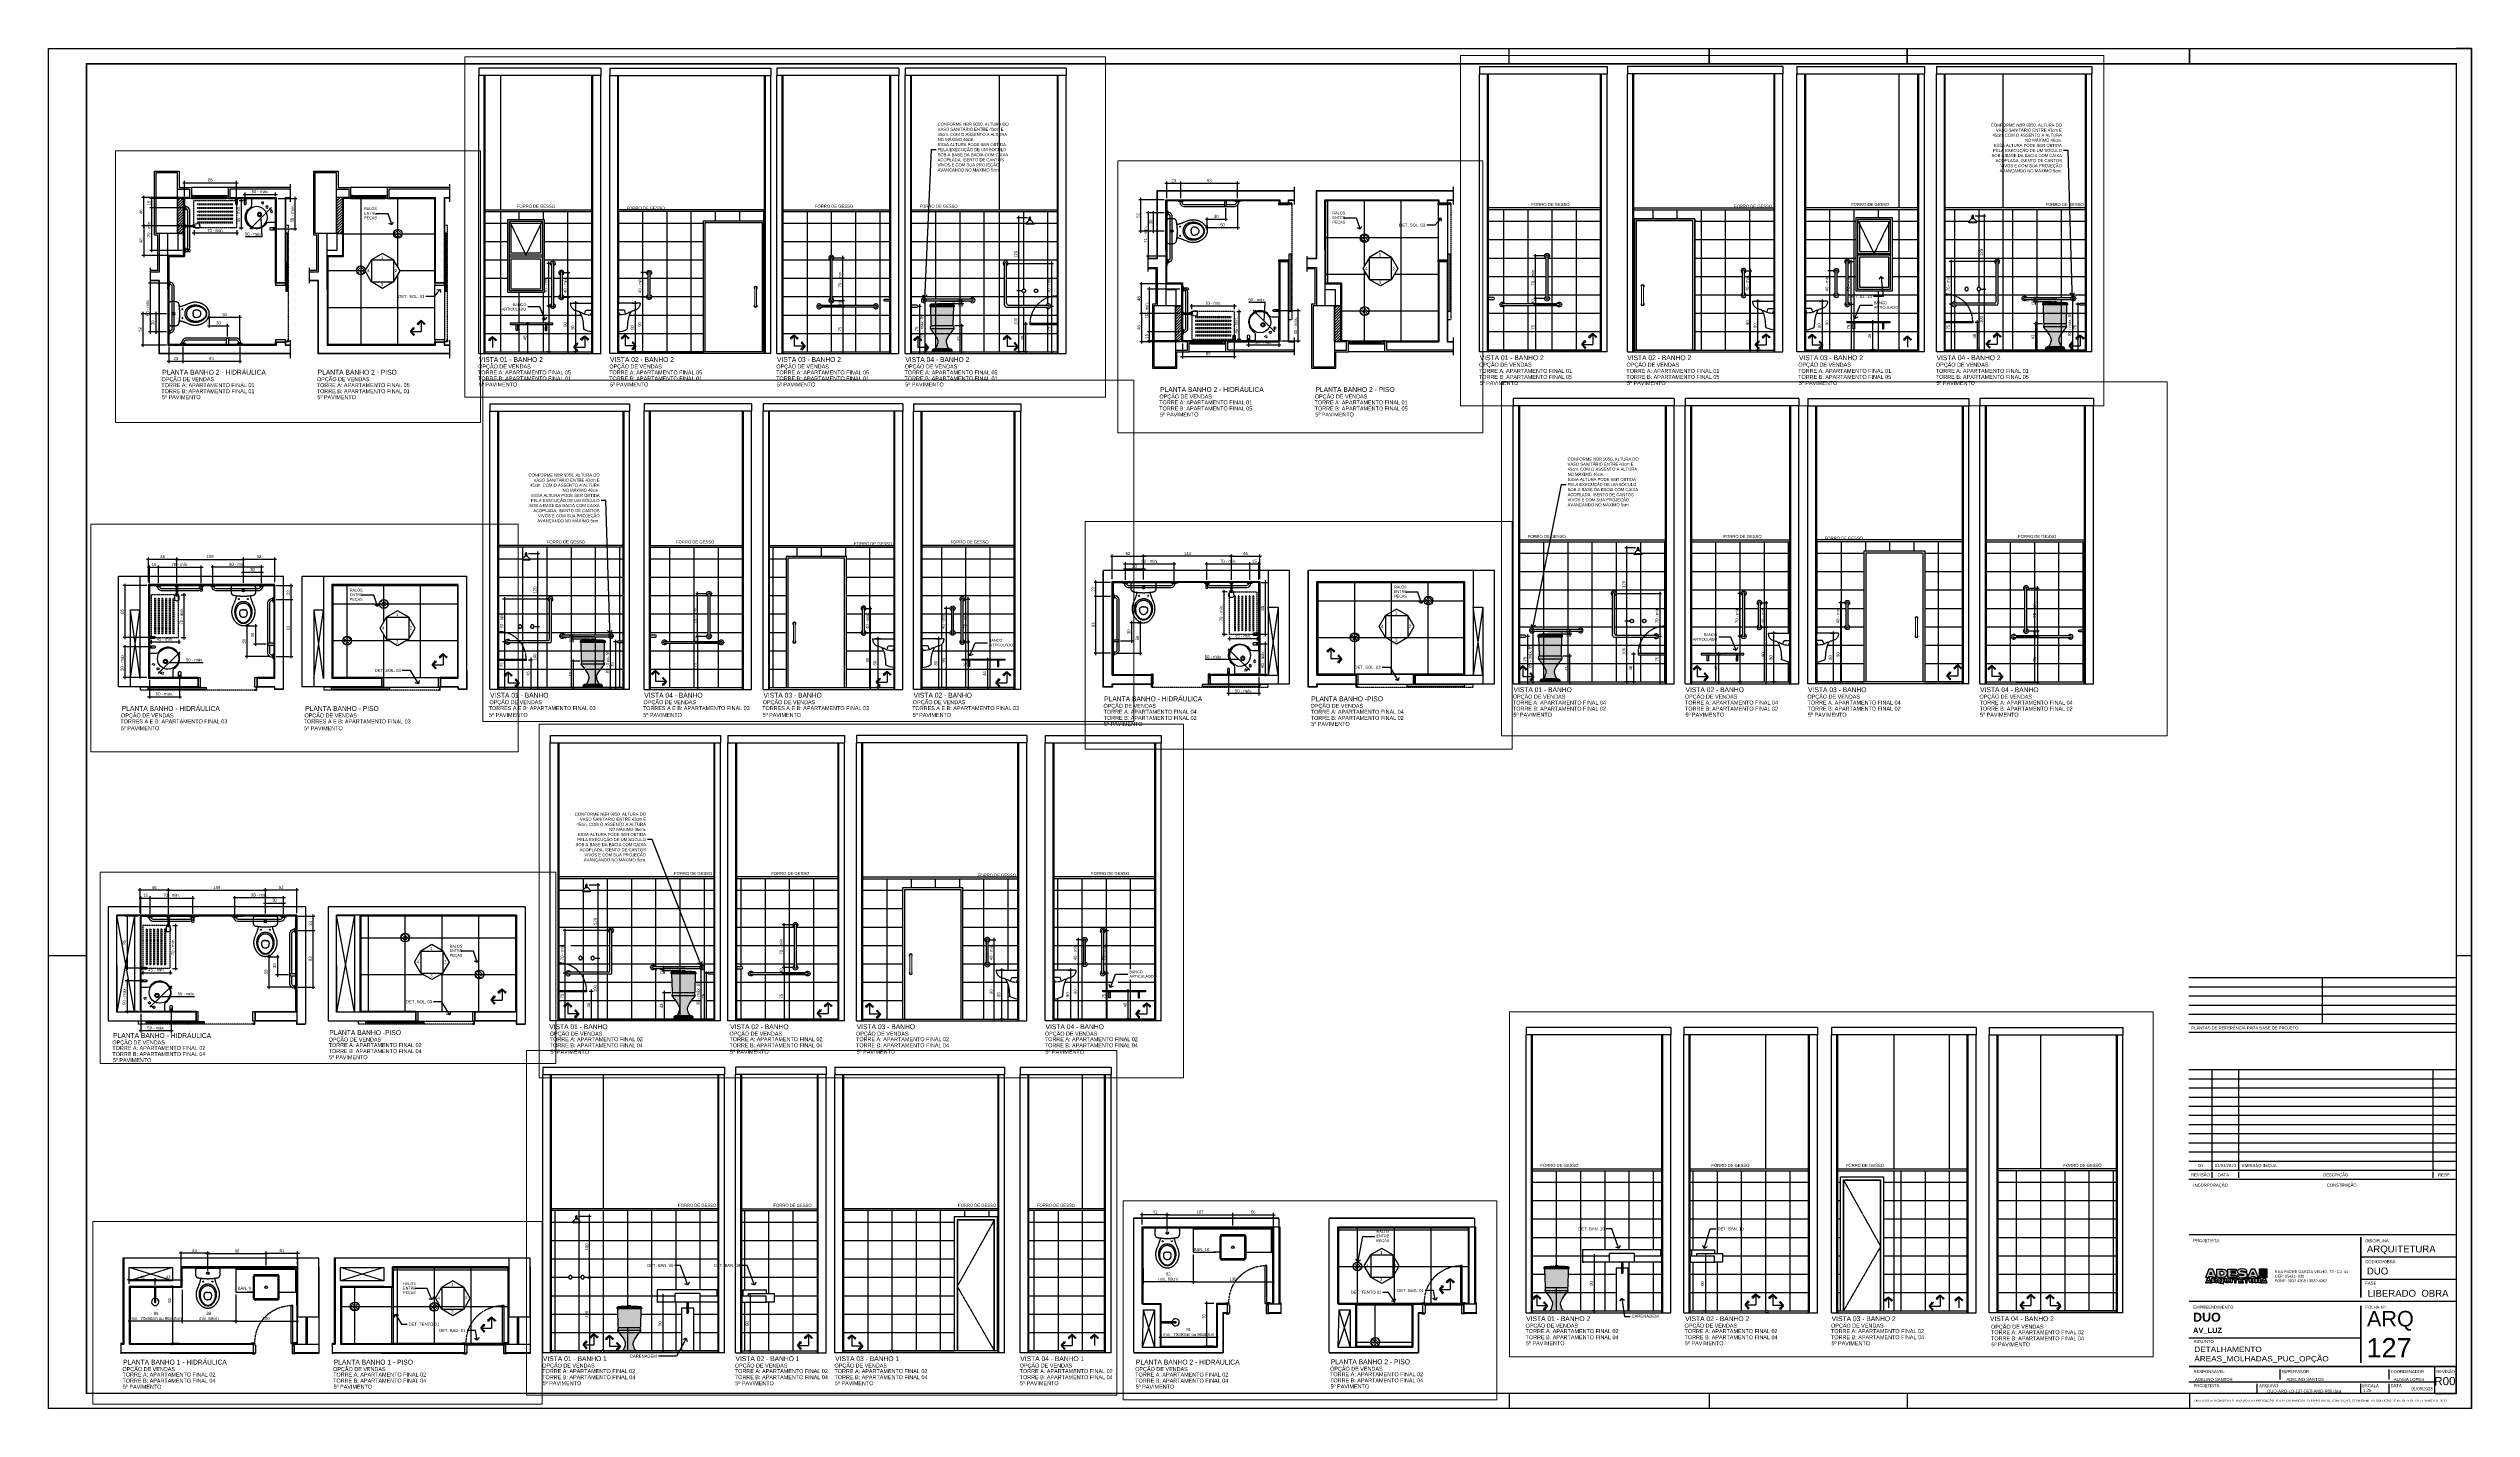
# Paper-space layout 'Layout1 (3)' of a CAD drawing. Header units: metres. Extents: x 2 to 1591, y 2 to 894.
# The model-space entities are those that its viewports show. They can reach past a viewport. Long polylines and large blocks are cut down to what shows.
import ezdxf
from ezdxf import colors
from ezdxf.entities.mleader import LeaderData, LeaderLine
from ezdxf.enums import TextEntityAlignment as Align
from ezdxf.math import Vec2, Vec3

# ---------------------------------------------------------------- set-up
doc = ezdxf.new("R2010")
doc.units = ezdxf.units.M
for name, pattern in [('DASHDOT', [1, 0.5, -0.25, 0, -0.25]), ('DASHEDX2', [1.5, 1, -0.5]), ('DASHSPACE', [30, 12, -18])]:
    doc.linetypes.add(name, pattern=pattern)
for name, color, linetype in [('AI-Marcenaria', 2, 'Continuous'), ('ARQ-ALV ACAB', 4, 'Continuous'), ('ARQ-ALV OSSO', 5, 'Continuous'), ('ARQ-AUX', 7, 'Continuous'), ('ARQ-AUX1', 1, 'Continuous'), ('ARQ-AUX2', 2, 'Continuous'), ('ARQ-CAX', 1, 'Continuous'), ('ARQ-CAX @ 1', 1, 'Continuous'), ('ARQ-CERÂMICA', 7, 'Continuous'), ('ARQ-DIM', 2, 'Continuous'), ('ARQ-DIM - EMBASAM', 2, 'Continuous'), ('ARQ-ENCH', 1, 'Continuous'), ('ARQ-FOLHA', 7, 'Continuous'), ('ARQ-HID', 2, 'Continuous'), ('ARQ-PRJ', 7, 'DASHEDX2'), ('ARQ-SIM', 1, 'Continuous'), ('ARQ-TXT', 2, 'Continuous'), ('FOLHA', 7, 'Continuous')]:
    doc.layers.add(name, color=color, linetype=linetype)
doc.layers.add('ARQ-POR', color=1, linetype='Continuous', lineweight=20)
doc.styles.add('Adesa', font='ARIALN.TTF')
doc.styles.add('Arial', font='arial.ttf')
doc.styles.add('RL CARIMBO', font='arial.ttf', dxfattribs={"width": 0.9, "height": 15})
doc.dimstyles.new('ADESA 1-0025', dxfattribs={"dimtxt": 0.05, "dimasz": 0.045, "dimexe": 0.03, "dimexo": 0.04, "dimgap": 0.02, "dimtad": 1, "dimtoh": 1, "dimdec": 0, "dimlfac": 100, "dimzin": 4, "dimtxsty": 'Adesa', "dimblk": 'DOTSMALL', "dimcen": 1, "dimdle": 0.03, "dimclrd": 1, "dimclre": 1, "dimclrt": 256, "dimazin": 1, "dimtm": 1e-09, "dimtfac": 1, "dimtdec": 0, "dimtix": 1, "dimtmove": 2, "dimatfit": 0, "dimldrblk": 'DOTSMALL', "dimfxl": 0.8, "dimtvp": 2, "dimtolj": 1, "dimtzin": 0, "dimarcsym": 0})
pattern_1 = [(90, (71.5972, -102.76197), (-0.396875, 2e-17), [])]
pattern_2 = [(90, (76.10513, -102.76197), (-0.396875, 2e-17), [])]

# ---------------------------------------------------------------- blocks, each defined once
blk = doc.blocks.new('FL-A0')
for p, q in [((-1000, 0), (-1000, 892)), ((-42.1, 882), (-42.1, 892)), ((88.9, 892), (88.9, 882)), ((88.9, 882), (88.9, 892)), ((218.9, 892), (218.9, 882)), ((218.9, 882), (218.9, 892)), ((403.9, 892), (403.9, 882)), ((403.9, 882), (403.9, 892)), ((588.9, 0), (588.9, 892)), ((-42.1, 10), (-42.1, 0)), ((88.9, 10), (88.9, 0)), ((88.9, 10), (88.9, 0)), ((218.9, 10), (218.9, 0)), ((218.9, 10), (218.9, 0)), ((403.9, 10), (403.9, 0)), ((403.9, 10), (403.9, 0))]:
    blk.add_line(p, q)
at = {"const_width": 1}
blk.add_lwpolyline([(-975, 882), (578.9, 882), (578.9, 10), (-975, 10)], close=True, dxfattribs=at)
at = {"layer": 'FOLHA'}
for p, q in [((-1000, 0), (-1000, 892)), ((-1000, 892), (588.9, 892)), ((588.9, 892), (578.9, 892)), ((588.9, 892), (588.9, 0)), ((-975, 297), (-1000, 297)), ((588.9, 297), (578.9, 297)), ((588.9, 0), (-1000, 0))]:
    blk.add_line(p, q, dxfattribs=at)
blk = doc.blocks.new('CARIMBO-JARDINS')
at = {"color": 2}
for p, q in [((-176.2, 274.3), (-1.2, 274.3)), ((-88.7, 244.3), (-88.7, 274.3)), ((-176.2, 268.3), (-1.2, 268.3)), ((-176.2, 262.3), (-1.2, 262.3)), ((-176.2, 256.3), (-1.2, 256.3)), ((-176.2, 250.3), (-1.2, 250.3)), ((-176.2, 214), (-1, 214)), ((-176.2, 208), (-1, 208)), ((-161.2, 214), (-161.2, 148)), ((-143.8, 214), (-143.8, 148)), ((-16.2, 214), (-16.2, 148)), ((-176.2, 202), (-1, 202)), ((-176.2, 196), (-1, 196)), ((-176.2, 190), (-1, 190)), ((-176.2, 184), (-1, 184)), ((-176.2, 178), (-1, 178)), ((-176.2, 172), (-1, 172)), ((-176.2, 166), (-1, 166)), ((-176.2, 160), (-1, 160)), ((-176.2, 154), (-1, 154)), ((-63.5, 91.1), (-1.4, 91.1)), ((-63.5, 76.6), (-1.4, 76.6))]:
    blk.add_line(p, q, dxfattribs=at)
at = {"color": 3}
for p, q in [((-176.2, 244.3), (-1.2, 244.3)), ((-1.2, 238.3), (-176.2, 238.3)), ((-176.2, 148), (-1, 148)), ((-161.2, 147), (-161.2, 143)), ((-143.8, 147), (-143.8, 143)), ((-16.2, 147), (-16.2, 143)), ((-1, 142), (-176.2, 142))]:
    blk.add_line(p, q, dxfattribs=at)
at = {"color": 3, "linetype": 'Continuous', "const_width": 1}
for points in [[(-176.2, 105.7), (-1.4, 105.7)], [(-63.5, 64.4), (-63.5, 104.2)], [(-176.2, 62), (-1.4, 62)], [(-63.5, 21.6), (-63.5, 59.1)], [(-176.2, 19.3), (-1, 19.3)]]:
    blk.add_lwpolyline(points, dxfattribs=at)
at = {"color": 2}
for points in [[(-176.2, 38), (-63.5, 38)], [(-176.2, 9.3), (-15, 9.3)]]:
    blk.add_lwpolyline(points, dxfattribs=at)
at = {"color": 2, "linetype": 'Continuous', "ltscale": 0.5}
for points in [[(-116.3, 10.7), (-116.3, 17.2)], [(-44.9, 10.7), (-44.9, 17.2)], [(-15, 1.5), (-15, 19.3)], [(-131.4, 1.5), (-131.4, 7.9)], [(-63.5, 1.5), (-63.5, 7.9)], [(-44.9, 1.5), (-44.9, 7.9)]]:
    blk.add_lwpolyline(points, dxfattribs=at)
at = {"color": 2, "style": 'RL CARIMBO', "width": 0.9}
blk.add_text('PLANTAS DE REFERÊNCIA PARA BASE DE PROJETO', height=2, dxfattribs=at).set_placement((-174.6, 240.3))
for s, p in [('REVISÃO', (-168.7, 146)), ('DATA ', (-153.2, 146)), ('RESP.', (-8.7, 146))]:
    blk.add_text(s, height=2, dxfattribs=at).set_placement(p, align=Align.TOP_CENTER)
blk.add_text('DESCRIÇÃO', height=2, dxfattribs=at).set_placement((-88.1, 146), align=Align.TOP_LEFT)
at = {"color": 3, "style": 'RL CARIMBO', "width": 0.9}
for s, p in [('INCORPORAÇÃO', (-173.3, 137.2)), ('CONSTRUÇÃO', (-85.8, 137.2)), ('PROJETISTA', (-173.3, 100.8)), ('DISCIPLINA', (-60.5, 100.7)), ('CÓDIGO/OBRA', (-60.5, 87)), ('FASE', (-60.5, 72.9)), ('EMPREENDIMENTO', (-173.3, 57.1)), ('FOLHA N.º', (-60.5, 57.1)), ('ASSUNTO', (-173.2, 34.7)), ('RESPONSÁVEL', (-173.2, 14.9)), ('SUPERVISOR', (-115.4, 14.9)), ('COORDENADOR', (-44, 14.9)), ('REVISÃO', (-14.1, 14.9)), ('PROJETISTA', (-173.2, 5.7)), ('ARQUIVO', (-130.2, 5.7)), ('ESCALA', (-62.6, 5.7)), ('DATA', (-44, 5.7))]:
    blk.add_text(s, height=2, dxfattribs=at).set_placement(p)
blk = doc.blocks.new('LOGO ADESA')
at = {"layer": 'FOLHA', "true_color": 0x006983}
h = blk.add_hatch(color=146, dxfattribs=at)
h.dxf.hatch_style = 1
h.paths.add_polyline_path([(4, 4.5), (2.9, 4.5), (1.9, 4.5), (0, 0), (1.8, 0), (1.9, 0.4), (2.9, 0.4), (4, 0.4), (4.1, 0), (5.9, 0)])
h.paths.add_polyline_path([(3.5, 1.5), (2.9, 1.5), (2.4, 1.5), (2.9, 3.1)], flags=16)
h.paths.add_polyline_path([(6.2, 4.5), (6.2, 0), (9.7, 0, 0.948907), (9.7, 4.5)])
h.paths.add_polyline_path([(8, 3.4), (8.9, 3.4, -0.931092), (9.1, 1.2), (8, 1.2)], flags=16)
h.paths.add_polyline_path([(16.8, 3.4), (16.8, 4.5), (12.2, 4.5), (12.2, 0), (17, 0), (17, 1.1), (13.9, 1.1), (13.9, 1.7), (16.3, 1.7), (16.3, 2.8), (13.9, 2.8), (13.9, 3.4)])
h.paths.add_polyline_path([(20.5, 3.4, -0.237413), (20.7, 3.2), (22.7, 3.2, 0.178244), (22.4, 3.9, 0.159561), (21.6, 4.4, 0.040162), (20, 4.6, 0.078066), (18.5, 4.4, 0.12263), (17.7, 4, 0.165276), (17.4, 3.5, 0.071413), (17.4, 2.9, 0.094699), (17.5, 2.6, 0.166692), (18.2, 2, 0.094522), (19.5, 1.7, -0.029062), (20.1, 1.7, -0.020422), (20.5, 1.6, -0.002895), (20.6, 1.6, -0.253582), (20.9, 1.4, -0.244103), (20.8, 1.2, -0.158589), (20.6, 1, -0.13145), (19.9, 1, -0.045808), (19.6, 1.1, -0.270689), (19.4, 1.3), (17.3, 1.3, 0.28517), (18.6, 0, 0.068195), (20.1, -0.2, 0.078133), (22, 0.1, 0.324293), (22.9, 1.4, 0.386526), (21.7, 2.7), (19.7, 3, -0.100578), (19.4, 3.1, -0.633349), (19.4, 3.5, -0.221103)])
h.paths.add_polyline_path([(24.9, 4.5), (23, 0), (24.8, 0), (24.9, 0.4), (25.9, 0.4), (26.9, 0.4), (27, 0), (28.9, 0), (26.9, 4.5), (25.9, 4.5)])
h.paths.add_polyline_path([(25.9, 3.1), (26.5, 1.5), (25.9, 1.5), (25.3, 1.5)], flags=16)
h.paths.add_polyline_path([(32, -0.5), (31.4, -0.5), (30.3, -3), (31.4, -3), (31.4, -2.8), (32, -2.8), (32.6, -2.8), (32.6, -3), (33.7, -3), (32.6, -0.5)])
h.paths.add_polyline_path([(32, -1.3), (32.3, -2.1), (32, -2.1), (31.7, -2.1)], flags=16)
h.paths.add_polyline_path([(27.1, -0.5), (27.1, -3), (28.1, -3), (28.1, -2.3), (28.9, -2.3, -0.29686), (29, -2.4), (29, -3), (30.1, -3), (30.1, -2.2, 0.285546), (29.7, -1.8, 0.266418), (30.1, -1.4), (30.1, -0.9, 0.296968), (29.3, -0.5)])
h.paths.add_polyline_path([(28.2, -1.1), (28.9, -1.1, -0.918201), (28.9, -1.6), (28.2, -1.6)], flags=16)
h.paths.add_polyline_path([(1.7, -0.5), (1.1, -0.5), (0, -3), (1, -3), (1.1, -2.8), (1.7, -2.8), (2.2, -2.8), (2.3, -3), (3.3, -3), (2.2, -0.5)])
h.paths.add_polyline_path([(1.7, -1.3), (2, -2.1), (1.7, -2.1), (1.3, -2.1)], flags=16)
h.paths.add_polyline_path([(3.5, -0.5), (3.5, -3), (4.5, -3), (4.5, -2.2), (5.3, -2.2, -0.29686), (5.4, -2.4), (5.4, -3), (6.4, -3), (6.4, -2.2, 0.285546), (6.1, -1.8, 0.266418), (6.4, -1.4), (6.4, -0.9, 0.296968), (5.7, -0.5)])
h.paths.add_polyline_path([(4.6, -1.1), (5.3, -1.1, -0.918201), (5.3, -1.6), (4.6, -1.6)], flags=16)
h.paths.add_polyline_path([(8.1, -0.4, 0.187369), (7, -0.9, 0.315446), (7, -2.6, 0.187369), (8.1, -3.1), (8.8, -3.1, 0.0369), (9, -3), (9.5, -3.5), (10, -3.1), (9.7, -2.7, 0.043768), (9.9, -2.6, 0.315446), (9.9, -0.9, 0.187369), (8.8, -0.4)])
h.paths.add_polyline_path([(8.8, -1.2, -0.329329), (9, -2.1), (8.8, -1.8), (8.3, -2.2), (8.5, -2.4, -0.179141), (8.1, -2.3, -0.447153), (8.1, -1.2, -0.305995)], flags=16)
h.paths.add_polyline_path([(12.4, -1.9, -0.17674), (12.3, -2.2, -0.173532), (12, -2.3), (11.8, -2.3), (11.7, -2.3, -0.173532), (11.4, -2.2, -0.152792), (11.3, -2), (11.3, -0.5), (10.4, -0.5), (10.4, -2, 0.102402), (10.5, -2.3, 0.302428), (11.5, -3), (11.8, -3), (12.2, -3, 0.295825), (13.2, -2.3, 0.102402), (13.3, -2), (13.3, -0.5), (12.4, -0.5)])
h.paths.add_polyline_path([(14.6, -0.5), (13.6, -0.5), (13.6, -3), (14.6, -3)])
h.paths.add_polyline_path([(16.8, -1.1), (17.7, -1.1), (17.7, -0.5), (14.9, -0.5), (14.9, -1.1), (15.8, -1.1), (15.8, -3), (16.8, -3)])
h.paths.add_polyline_path([(18, -0.5), (18, -3), (20.7, -3), (20.7, -2.4), (18.9, -2.4), (18.9, -2), (20.3, -2), (20.3, -1.4), (18.9, -1.4), (18.9, -1.1), (20.6, -1.1), (20.6, -0.5)])
h.paths.add_polyline_path([(20.9, -0.5), (20.9, -1.1), (21.8, -1.1), (21.8, -3), (22.7, -3), (22.7, -1.1), (23.6, -1.1), (23.6, -0.5)])
h.paths.add_polyline_path([(25.9, -1.9, -0.17674), (25.8, -2.2, -0.173532), (25.6, -2.3), (25.4, -2.3), (25.2, -2.3, -0.173532), (25, -2.2, -0.152792), (24.9, -2), (24.9, -0.5), (23.9, -0.5), (23.9, -2, 0.102402), (24, -2.3, 0.302428), (25.1, -3), (25.4, -3), (25.8, -3, 0.295825), (26.8, -2.3, 0.102402), (26.8, -2), (26.8, -0.5), (25.9, -0.5)])
at = {"layer": 'FOLHA'}
h = blk.add_hatch(color=7, dxfattribs=at)
h.dxf.hatch_style = 1
h.paths.add_polyline_path([(29.2, 0), (33.7, 0), (33.7, 4.5), (29.2, 4.5)])
at = {"color": 7}
blk.add_lwpolyline([(29.2, 0), (33.7, 0), (33.7, 4.5), (29.2, 4.5)], close=True, dxfattribs=at)
at = {"layer": 'FOLHA', "color": 146, "true_color": 0x006983}
for points in [[(2.9, 4.5), (1.9, 4.5), (0, 0), (1.8, 0), (1.9, 0.4), (2.9, 0.4), (4, 0.4), (4.1, 0), (5.9, 0), (4, 4.5)], [(2.9, 1.5), (2.4, 1.5), (2.9, 3.1), (3.5, 1.5)], [(17, 0), (12.2, 0), (12.2, 4.5), (16.8, 4.5), (16.8, 3.4), (13.9, 3.4), (13.9, 2.8), (16.3, 2.8), (16.3, 1.7), (13.9, 1.7), (13.9, 1.1), (17, 1.1)], [(25.9, 4.5), (24.9, 4.5), (23, 0), (24.8, 0), (24.9, 0.4), (25.9, 0.4), (26.9, 0.4), (27, 0), (28.9, 0), (26.9, 4.5)], [(25.9, 1.5), (25.3, 1.5), (25.9, 3.1), (26.5, 1.5)], [(1.7, -0.5), (1.1, -0.5), (0, -3), (1, -3), (1.1, -2.8), (1.7, -2.8), (2.2, -2.8), (2.3, -3), (3.3, -3), (2.2, -0.5)], [(1.7, -2.1), (1.3, -2.1), (1.7, -1.3), (2, -2.1)], [(13.6, -0.5), (14.6, -0.5), (14.6, -3), (13.6, -3)], [(32, -0.5), (31.4, -0.5), (30.3, -3), (31.4, -3), (31.4, -2.8), (32, -2.8), (32.6, -2.8), (32.6, -3), (33.7, -3), (32.6, -0.5)], [(32, -2.1), (31.7, -2.1), (32, -1.3), (32.3, -2.1)]]:
    blk.add_lwpolyline(points, close=True, dxfattribs=at)
for points in [[(6.2, 0), (6.2, 4.5), (9.7, 4.5, -0.948907), (9.7, 0)], [(8, 1.2), (8, 3.4), (8.9, 3.4, -0.931092), (9.1, 1.2)], [(5.7, -0.5, -0.296968), (6.4, -0.9), (6.4, -1.4, -0.266418), (6.1, -1.8, -0.285546), (6.4, -2.2), (6.4, -3), (5.4, -3), (5.4, -2.4, 0.29686), (5.3, -2.2), (4.5, -2.2), (4.5, -3), (3.5, -3), (3.5, -0.5)], [(4.6, -1.6), (5.3, -1.6, 0.885214), (5.3, -1.1), (4.6, -1.1)], [(7, -2.6, 0.187369), (8.1, -3.1), (8.8, -3.1, 0.0369), (9, -3), (9.5, -3.5), (10, -3.1), (9.7, -2.7, 0.043768), (9.9, -2.6, 0.315446), (9.9, -0.9, 0.187369), (8.8, -0.4), (8.1, -0.4, 0.187369), (7, -0.9, 0.315446)], [(11.8, -3), (11.5, -3, -0.295825), (10.5, -2.3, -0.102402), (10.4, -2), (10.4, -0.5), (10.4, -0.5), (11.3, -0.5), (11.3, -1.9, 0.17674), (11.4, -2.2, 0.159698), (11.6, -2.3, 0.071182), (11.7, -2.3), (11.8, -2.3), (12, -2.3, 0.071182), (12.1, -2.3, 0.159698), (12.3, -2.2, 0.17674), (12.4, -1.9), (12.4, -0.5), (13.3, -0.5), (13.3, -0.5), (13.3, -2, -0.102402), (13.2, -2.3, -0.295825), (12.2, -3)], [(25.4, -3), (25, -3, -0.295825), (24, -2.3, -0.102402), (23.9, -2), (23.9, -0.5), (23.9, -0.5), (24.9, -0.5), (24.9, -1.9, 0.17674), (25, -2.2, 0.159698), (25.2, -2.3, 0.071182), (25.2, -2.3), (25.4, -2.3), (25.6, -2.3, 0.071182), (25.6, -2.3, 0.159698), (25.8, -2.2, 0.17674), (25.9, -1.9), (25.9, -0.5), (26.8, -0.5), (26.8, -0.5), (26.8, -2, -0.102402), (26.8, -2.3, -0.295825), (25.8, -3)], [(29.3, -0.5, -0.296968), (30.1, -0.9), (30.1, -1.4, -0.266418), (29.7, -1.8, -0.285546), (30.1, -2.2), (30.1, -3), (29, -3), (29, -2.4, 0.29686), (28.9, -2.3), (28.1, -2.3), (28.1, -3), (27.1, -3), (27.1, -0.5)], [(28.2, -1.6), (28.9, -1.6, 0.885214), (28.9, -1.1), (28.2, -1.1)]]:
    blk.add_lwpolyline(points, format="xyb", close=True, dxfattribs=at)
for points in [[(17.3, 1.3), (17.3, 1.3, 0.283261), (18.6, 0, 0.068195), (20.1, -0.2, 0.078133), (22, 0.1, 0.324293), (22.9, 1.4, 0.386526), (21.7, 2.7), (19.7, 3, -0.100578), (19.4, 3.1, -0.633349), (19.4, 3.5, -0.221103), (20.5, 3.4, -0.237413), (20.7, 3.2), (22.7, 3.2), (22.7, 3.2, 0.167313), (22.4, 3.9, 0.159561), (21.6, 4.4, 0.040162), (20, 4.6, 0.078066), (18.5, 4.4, 0.12263), (17.7, 4, 0.165276), (17.4, 3.5, 0.071413), (17.4, 2.9, 0.094699), (17.5, 2.6, 0.166692), (18.2, 2, 0.094522), (19.5, 1.7, -0.029062), (20.1, 1.7, -0.020422), (20.5, 1.6, -0.002895), (20.6, 1.6, -0.253582), (20.9, 1.4, -0.244103), (20.8, 1.2, -0.158589), (20.6, 1, -0.13145), (19.9, 1, -0.045808), (19.6, 1.1, -0.270689), (19.4, 1.3), (17.3, 1.3)], [(8.8, -1.2, 0.305995), (8.1, -1.2, 0.447153), (8.1, -2.3, 0.179141), (8.5, -2.4), (8.3, -2.2), (8.8, -1.8), (9, -2.1, 0.329329), (8.8, -1.2)]]:
    blk.add_lwpolyline(points, format="xyb", dxfattribs=at)
for points in [[(14.9, -0.5), (14.9, -1.1), (15.8, -1.1), (15.8, -3), (16.8, -3), (16.8, -1.1), (17.7, -1.1), (17.7, -0.5), (14.9, -0.5), (17.7, -0.5)], [(18, -0.5), (18, -3), (20.7, -3), (20.7, -2.4), (18.9, -2.4), (18.9, -2), (20.3, -2), (20.3, -1.4), (18.9, -1.4), (18.9, -1.1), (20.6, -1.1), (20.6, -0.5), (18, -0.5)], [(20.9, -0.5), (20.9, -1.1), (21.8, -1.1), (21.8, -3), (22.7, -3), (22.7, -1.1), (23.6, -1.1), (23.6, -0.5), (20.9, -0.5), (23.6, -0.5)]]:
    blk.add_lwpolyline(points, dxfattribs=at)
at = {"layer": 'ARQ-FOLHA', "insert": (37.8, 3.9), "char_height": 1.5, "width": 41.969, "attachment_point": 1, "style": 'Arial'}
blk.add_mtext('RUA PADRE GARCIA VELHO, 73 - CJ. 41\\PCEP: 05421- 030\\PFONE: 3032 4355 / 3032 4362 ', dxfattribs=at)
blk = doc.blocks.new('.CARIMBO')
at = {"layer": 'ARQ-DIM'}
blk.add_lwpolyline([(161.2, 7.5), (175.2, 7.5), (175.2, 25.2)], dxfattribs=at)
at = {"color": 2}
blk.add_blockref('CARIMBO-JARDINS', (176.2, 5.9), dxfattribs=at)
at = {"layer": 'ARQ-FOLHA', "xscale": 1.20352306414466, "yscale": 1.20352306414466, "zscale": 1.20352306414466}
blk.add_blockref('LOGO ADESA', (10.8, 83.6), dxfattribs=at)
at = {"color": 2, "style": 'RL CARIMBO', "width": 0.9}
blk.add_text('DUO-ARQ-LO-127-DET-AMO-R00.dwg', height=2, dxfattribs=at).set_placement((51.4, 8))
at = {"color": 4, "attachment_point": 1, "style": 'Arial'}
for s, width, insert, char_height in [('ARQUITETURA', 3.126, (116.7, 104.5), 4.5), ('{\\C2;DUO}', 3.126, (116.7, 90), 4.5), ('{\\C5;LIBERADO  OBRA}', 75.072, (117.1, 75.4), 4.5), ('{\\fArial|b1|i0|c0|p34;DUO\\P\\H0.59829x;AV_LUZ}', 3.126, (2.7, 60.4), 5.85), ('{\\C5;ARQ}', 3.126, (116.7, 61.6), 10.16), ('{\\C2;ADELINO SANTOS}', 44.405, (4, 17.7), 2), ('{\\C2;ADELINO SANTOS}', 44.405, (63.9, 17.7), 2), ('{\\C2;ALISSA LOPES}', 44.405, (134.3, 17.7), 2)]:
    blk.add_mtext_dynamic_manual_height_columns(s, width=width, gutter_width=1, heights=[0], dxfattribs=dict(at, insert=insert, char_height=char_height))
at = {"layer": 'ARQ-FOLHA', "style": 'Arial'}
blk.add_text('00', height=2, dxfattribs=at).set_placement((9.1, 155.9), align=Align.RIGHT)
blk.add_text('EMISSÃO INICIAL', height=2, dxfattribs=at).set_placement((34.8, 155.9))
at = {"layer": 'FOLHA', "style": 'Arial'}
blk.add_text('DIREITOS AUTORAIS RESERVADO A REPRODUÇÃO TOTAL OU PARCIAL SEM PRÉVIA AUTORIZAÇÃO, CONFORME RESOLUÇÃO N° 67, DE 5 DE DEZEMBRO DE 2013', height=1.5, dxfattribs=at).set_placement((3.4, 2))
blk = doc.blocks.new('CARIMBO')
at = {"layer": 'ARQ-AUX', "color": 8}
blk.add_blockref('.CARIMBO', (-0.1, -0.6), dxfattribs=at)
blk = doc.blocks.new('ARQ-HID-CUBA Q')
for points in [[(-0.182, 0), (0.182, 0)], [(-0.21, -0.502), (-0.21, -0.138)], [(-0.19, -0.502), (-0.19, -0.138)], [(-0.182, -0.11), (0.182, -0.11)], [(-0.182, -0.13), (0.182, -0.13)], [(0.19, -0.138), (0.19, -0.502)], [(0.21, -0.138), (0.21, -0.502)], [(-0.21, -0.4), (-0.31, -0.4)], [(0.182, -0.51), (-0.182, -0.51)], [(0.182, -0.53), (-0.182, -0.53)], [(0.182, -0.53), (-0.182, -0.53)], [(0.21, -0.4), (0.31, -0.4)]]:
    blk.add_lwpolyline(points)
blk.add_circle((0, -0.32), 0.0216)
for centre, radius, start, end in [((-0.182, -0.138), 0.0284, 90, 180), ((-0.182, -0.138), 0.0084, 90, 180), ((0.182, -0.138), 0.0284, 0, 90), ((0.182, -0.138), 0.0084, 0, 90), ((-0.182, -0.502), 0.0284, 180, 270), ((-0.182, -0.502), 0.0084, 180, 270), ((0.182, -0.502), 0.0284, 270, 0), ((0.182, -0.502), 0.0084, 270, 0)]:
    blk.add_arc(centre, radius, start, end)
blk = doc.blocks.new('ARQ-HID-BACIA CX')
blk.add_line((0, -0.175), (0, 0.175))
for points in [[(-0.168, 0.11), (-0.168, 0.11), (-0.176, 0.112), (-0.184, 0.114), (-0.192, 0.116), (-0.201, 0.118), (-0.209, 0.121), (-0.217, 0.123), (-0.225, 0.126), (-0.234, 0.128), (-0.241, 0.131), (-0.249, 0.134), (-0.257, 0.136), (-0.265, 0.139), (-0.273, 0.142), (-0.28, 0.145), (-0.288, 0.149), (-0.296, 0.152, 0.011149), (-0.338, 0.169), (-0.344, 0.172), (-0.35, 0.174), (-0.356, 0.176), (-0.363, 0.178), (-0.369, 0.179), (-0.375, 0.181), (-0.381, 0.182), (-0.388, 0.184), (-0.394, 0.185), (-0.401, 0.186), (-0.407, 0.186), (-0.413, 0.187), (-0.42, 0.187), (-0.426, 0.187), (-0.433, 0.188), (-0.438, 0.187), (-0.438, 0.187), (-0.442, 0.187), (-0.445, 0.187), (-0.445, 0.187), (-0.452, 0.187), (-0.452, 0.187), (-0.455, 0.187), (-0.458, 0.186), (-0.459, 0.186), (-0.465, 0.185), (-0.466, 0.185), (-0.472, 0.184), (-0.472, 0.184), (-0.479, 0.183), (-0.479, 0.183), (-0.485, 0.182), (-0.486, 0.182), (-0.492, 0.18), (-0.493, 0.18), (-0.499, 0.179), (-0.499, 0.179), (-0.505, 0.177), (-0.506, 0.177), (-0.512, 0.175), (-0.512, 0.175), (-0.518, 0.173), (-0.519, 0.172), (-0.525, 0.17), (-0.525, 0.17), (-0.531, 0.168), (-0.531, 0.167), (-0.537, 0.165), (-0.538, 0.165), (-0.543, 0.162), (-0.544, 0.162), (-0.547, 0.16), (-0.55, 0.159), (-0.55, 0.159), (-0.556, 0.156), (-0.556, 0.155), (-0.559, 0.154), (-0.562, 0.152), (-0.562, 0.152), (-0.565, 0.15), (-0.567, 0.149), (-0.568, 0.148), (-0.57, 0.147), (-0.573, 0.145), (-0.573, 0.145), (-0.576, 0.143), (-0.579, 0.141), (-0.579, 0.141), (-0.582, 0.139), (-0.584, 0.137), (-0.585, 0.137), (-0.587, 0.135), (-0.59, 0.133), (-0.59, 0.133), (-0.593, 0.13), (-0.595, 0.128), (-0.595, 0.128), (-0.6, 0.124), (-0.6, 0.124), (-0.605, 0.119), (-0.606, 0.119), (-0.608, 0.117), (-0.61, 0.115), (-0.61, 0.114), (-0.615, 0.11), (-0.615, 0.11), (-0.62, 0.105), (-0.62, 0.105), (-0.622, 0.102), (-0.624, 0.1), (-0.625, 0.099), (-0.627, 0.097), (-0.629, 0.094), (-0.631, 0.091), (-0.634, 0.088), (-0.636, 0.084), (-0.639, 0.081), (-0.641, 0.077), (-0.643, 0.073), (-0.645, 0.07), (-0.647, 0.066), (-0.649, 0.062), (-0.651, 0.058), (-0.652, 0.054), (-0.654, 0.05), (-0.655, 0.046), (-0.657, 0.042), (-0.658, 0.038), (-0.659, 0.034), (-0.66, 0.03), (-0.66, 0.025), (-0.661, 0.021), (-0.662, 0.017), (-0.662, 0.013), (-0.662, 0.009), (-0.663, 0.004), (-0.663, 0), (-0.663, -0.004), (-0.662, -0.009), (-0.662, -0.013), (-0.662, -0.017), (-0.661, -0.021), (-0.66, -0.025), (-0.66, -0.03), (-0.659, -0.034), (-0.658, -0.038), (-0.657, -0.042), (-0.655, -0.046), (-0.654, -0.05), (-0.652, -0.054), (-0.651, -0.058), (-0.649, -0.062), (-0.647, -0.066), (-0.645, -0.07), (-0.643, -0.073), (-0.641, -0.077), (-0.639, -0.081), (-0.636, -0.084), (-0.634, -0.088), (-0.631, -0.091), (-0.629, -0.094), (-0.627, -0.097), (-0.625, -0.099), (-0.624, -0.1), (-0.622, -0.102), (-0.62, -0.105), (-0.62, -0.105), (-0.615, -0.11), (-0.615, -0.11), (-0.61, -0.114), (-0.61, -0.115), (-0.608, -0.117), (-0.606, -0.119), (-0.605, -0.119), (-0.6, -0.124), (-0.6, -0.124), (-0.595, -0.128), (-0.595, -0.128), (-0.593, -0.13), (-0.59, -0.133), (-0.59, -0.133), (-0.587, -0.135), (-0.585, -0.137), (-0.584, -0.137), (-0.582, -0.139), (-0.579, -0.141), (-0.579, -0.141), (-0.576, -0.143), (-0.573, -0.145), (-0.573, -0.145), (-0.57, -0.147), (-0.568, -0.148), (-0.567, -0.149), (-0.565, -0.15), (-0.562, -0.152), (-0.562, -0.152), (-0.559, -0.154), (-0.556, -0.155), (-0.556, -0.156), (-0.55, -0.159), (-0.55, -0.159), (-0.547, -0.16), (-0.544, -0.162), (-0.543, -0.162), (-0.538, -0.165), (-0.537, -0.165), (-0.531, -0.167), (-0.531, -0.168), (-0.525, -0.17), (-0.525, -0.17), (-0.519, -0.172), (-0.518, -0.173), (-0.512, -0.175), (-0.512, -0.175), (-0.506, -0.177), (-0.505, -0.177), (-0.499, -0.179), (-0.499, -0.179), (-0.493, -0.18), (-0.492, -0.18), (-0.486, -0.182), (-0.485, -0.182), (-0.479, -0.183), (-0.479, -0.183), (-0.472, -0.184), (-0.472, -0.184), (-0.466, -0.185), (-0.465, -0.185), (-0.459, -0.186), (-0.458, -0.186), (-0.455, -0.187), (-0.452, -0.187), (-0.452, -0.187), (-0.445, -0.187), (-0.445, -0.187), (-0.442, -0.187), (-0.438, -0.187), (-0.438, -0.187), (-0.432, -0.188), (-0.425, -0.187), (-0.419, -0.187), (-0.412, -0.187), (-0.406, -0.186), (-0.399, -0.185), (-0.393, -0.184), (-0.386, -0.183), (-0.38, -0.182), (-0.374, -0.181), (-0.368, -0.179), (-0.361, -0.177), (-0.355, -0.176), (-0.349, -0.173), (-0.343, -0.171), (-0.338, -0.169, 0.011149), (-0.296, -0.152), (-0.288, -0.149), (-0.28, -0.145), (-0.273, -0.142), (-0.265, -0.139), (-0.257, -0.136), (-0.249, -0.134), (-0.241, -0.131), (-0.234, -0.128), (-0.225, -0.126), (-0.217, -0.123), (-0.209, -0.121), (-0.201, -0.118), (-0.192, -0.116), (-0.184, -0.114), (-0.176, -0.112), (-0.168, -0.11), (-0.168, -0.11)], [(-0.512, 0.038), (-0.511, 0.039), (-0.51, 0.041), (-0.509, 0.042), (-0.507, 0.043), (-0.506, 0.045), (-0.505, 0.046), (-0.503, 0.047), (-0.502, 0.048), (-0.5, 0.049), (-0.499, 0.05), (-0.498, 0.051), (-0.496, 0.052), (-0.495, 0.053), (-0.493, 0.054), (-0.492, 0.055), (-0.49, 0.056), (-0.488, 0.057), (-0.487, 0.057), (-0.485, 0.058), (-0.484, 0.059), (-0.482, 0.059), (-0.481, 0.06), (-0.479, 0.06), (-0.478, 0.061), (-0.476, 0.061), (-0.474, 0.062), (-0.473, 0.062), (-0.471, 0.062), (-0.47, 0.063), (-0.468, 0.063), (-0.467, 0.063), (-0.465, 0.063, -0.008966), (-0.447, 0.065, -0.016113), (-0.444, 0.065), (-0.443, 0.065), (-0.442, 0.065), (-0.441, 0.065), (-0.44, 0.065), (-0.439, 0.065), (-0.438, 0.065), (-0.438, 0.065), (-0.437, 0.064), (-0.436, 0.064), (-0.435, 0.064), (-0.434, 0.064), (-0.434, 0.064), (-0.433, 0.064), (-0.432, 0.063), (-0.431, 0.063), (-0.431, 0.063), (-0.43, 0.063), (-0.429, 0.062), (-0.428, 0.062), (-0.427, 0.062), (-0.427, 0.062), (-0.426, 0.061), (-0.425, 0.061), (-0.425, 0.061), (-0.424, 0.06), (-0.423, 0.06), (-0.422, 0.059), (-0.422, 0.059), (-0.421, 0.058), (-0.42, 0.058), (-0.419, 0.058), (-0.419, 0.057), (-0.417, 0.056), (-0.416, 0.055), (-0.415, 0.054), (-0.413, 0.053), (-0.412, 0.051), (-0.411, 0.05), (-0.41, 0.048), (-0.409, 0.047), (-0.408, 0.045), (-0.407, 0.044), (-0.406, 0.042), (-0.405, 0.041), (-0.405, 0.04), (-0.405, 0.039), (-0.404, 0.038), (-0.404, 0.037), (-0.404, 0.036), (-0.403, 0.035), (-0.403, 0.035), (-0.403, 0.034), (-0.403, 0.033), (-0.402, 0.032), (-0.402, 0.031), (-0.402, 0.03), (-0.402, 0.029), (-0.402, 0.028), (-0.402, 0.028), (-0.401, 0.027, -0.000598), (-0.401, 0.021)], [(-0.399, 0, 0.006359), (-0.399, 0.006), (-0.399, 0.006), (-0.399, 0.007), (-0.399, 0.007), (-0.399, 0.007), (-0.399, 0.008), (-0.399, 0.008), (-0.399, 0.009), (-0.4, 0.009), (-0.4, 0.009), (-0.4, 0.01), (-0.4, 0.01), (-0.4, 0.011), (-0.4, 0.012), (-0.4, 0.012), (-0.4, 0.013), (-0.4, 0.014), (-0.4, 0.015), (-0.4, 0.016), (-0.4, 0.016), (-0.4, 0.017), (-0.401, 0.017), (-0.401, 0.018), (-0.401, 0.018), (-0.401, 0.019), (-0.401, 0.019), (-0.401, 0.02), (-0.401, 0.02), (-0.401, 0.021)], [(-0.399, 0, -0.006359), (-0.399, -0.006), (-0.399, -0.006), (-0.399, -0.007), (-0.399, -0.007), (-0.399, -0.007), (-0.399, -0.008), (-0.399, -0.008), (-0.399, -0.009), (-0.4, -0.009), (-0.4, -0.009), (-0.4, -0.01), (-0.4, -0.01), (-0.4, -0.011), (-0.4, -0.012), (-0.4, -0.012), (-0.4, -0.013), (-0.4, -0.014), (-0.4, -0.015), (-0.4, -0.016), (-0.4, -0.016), (-0.4, -0.017), (-0.401, -0.017), (-0.401, -0.018), (-0.401, -0.018), (-0.401, -0.019), (-0.401, -0.019), (-0.401, -0.02), (-0.401, -0.02), (-0.401, -0.021)], [(-0.014, -0.196), (-0.014, -0.196), (-0.015, -0.196), (-0.015, -0.197), (-0.016, -0.197), (-0.016, -0.197), (-0.017, -0.198), (-0.017, -0.198), (-0.018, -0.198), (-0.018, -0.199), (-0.019, -0.199), (-0.02, -0.199), (-0.02, -0.2), (-0.021, -0.2), (-0.021, -0.2), (-0.022, -0.2), (-0.022, -0.201), (-0.023, -0.201), (-0.024, -0.201), (-0.024, -0.201), (-0.025, -0.201), (-0.025, -0.201), (-0.026, -0.202), (-0.027, -0.202), (-0.027, -0.202), (-0.028, -0.202), (-0.029, -0.202), (-0.029, -0.202), (-0.03, -0.202), (-0.03, -0.202), (-0.031, -0.203), (-0.032, -0.203), (-0.032, -0.203), (-0.033, -0.203), (-0.034, -0.203), (-0.034, -0.203, -0.00878), (-0.107, -0.203), (-0.108, -0.203), (-0.109, -0.203), (-0.11, -0.203), (-0.111, -0.202), (-0.112, -0.202), (-0.114, -0.202), (-0.115, -0.202), (-0.116, -0.202), (-0.117, -0.202), (-0.118, -0.201), (-0.119, -0.201), (-0.12, -0.201), (-0.121, -0.201), (-0.123, -0.2), (-0.124, -0.2), (-0.125, -0.199), (-0.126, -0.199), (-0.127, -0.199), (-0.128, -0.198), (-0.129, -0.198), (-0.13, -0.197), (-0.131, -0.197), (-0.132, -0.196), (-0.133, -0.196), (-0.134, -0.195), (-0.135, -0.195), (-0.136, -0.194), (-0.137, -0.193), (-0.138, -0.193), (-0.139, -0.192), (-0.14, -0.191), (-0.141, -0.191), (-0.141, -0.19), (-0.142, -0.189), (-0.143, -0.188), (-0.144, -0.188), (-0.145, -0.187), (-0.146, -0.186), (-0.146, -0.185), (-0.147, -0.184), (-0.148, -0.183), (-0.149, -0.183), (-0.149, -0.182), (-0.15, -0.181), (-0.151, -0.18), (-0.151, -0.179), (-0.152, -0.178), (-0.153, -0.177), (-0.153, -0.176), (-0.154, -0.175), (-0.154, -0.174), (-0.155, -0.173), (-0.156, -0.172), (-0.156, -0.171), (-0.157, -0.17), (-0.157, -0.169), (-0.157, -0.168), (-0.158, -0.167), (-0.158, -0.166), (-0.159, -0.165), (-0.159, -0.164), (-0.159, -0.162), (-0.16, -0.161), (-0.16, -0.16), (-0.16, -0.159), (-0.16, -0.158), (-0.161, -0.157), (-0.161, -0.152), (-0.162, -0.148), (-0.163, -0.144), (-0.164, -0.139), (-0.164, -0.135), (-0.165, -0.13), (-0.166, -0.126), (-0.166, -0.121), (-0.167, -0.117), (-0.167, -0.112), (-0.168, -0.108), (-0.169, -0.103), (-0.169, -0.099), (-0.17, -0.094), (-0.17, -0.09), (-0.17, -0.086), (-0.171, -0.081), (-0.171, -0.077), (-0.172, -0.072), (-0.172, -0.068), (-0.172, -0.063), (-0.173, -0.059), (-0.173, -0.054), (-0.173, -0.05), (-0.173, -0.045), (-0.174, -0.041), (-0.174, -0.036), (-0.174, -0.032), (-0.174, -0.027), (-0.174, -0.023), (-0.174, -0.018), (-0.175, -0.014), (-0.175, -0.009), (-0.175, -0.005), (-0.175, 0), (-0.175, 0.005), (-0.175, 0.009), (-0.175, 0.014), (-0.174, 0.018), (-0.174, 0.023), (-0.174, 0.027), (-0.174, 0.032), (-0.174, 0.036), (-0.174, 0.041), (-0.173, 0.045), (-0.173, 0.05), (-0.173, 0.054), (-0.173, 0.059), (-0.172, 0.063), (-0.172, 0.068), (-0.172, 0.072), (-0.171, 0.077), (-0.171, 0.081), (-0.17, 0.086), (-0.17, 0.09), (-0.17, 0.094), (-0.169, 0.099), (-0.169, 0.103), (-0.168, 0.108), (-0.167, 0.112), (-0.167, 0.117), (-0.166, 0.121), (-0.166, 0.126), (-0.165, 0.13), (-0.164, 0.135), (-0.164, 0.139), (-0.163, 0.144), (-0.162, 0.148), (-0.161, 0.152), (-0.161, 0.157), (-0.16, 0.158), (-0.16, 0.159), (-0.16, 0.16), (-0.16, 0.161), (-0.159, 0.162), (-0.159, 0.164), (-0.159, 0.165), (-0.158, 0.166), (-0.158, 0.167), (-0.157, 0.168), (-0.157, 0.169), (-0.157, 0.17), (-0.156, 0.171), (-0.156, 0.172), (-0.155, 0.173), (-0.154, 0.174), (-0.154, 0.175), (-0.153, 0.176), (-0.153, 0.177), (-0.152, 0.178), (-0.151, 0.179), (-0.151, 0.18), (-0.15, 0.181), (-0.149, 0.182), (-0.149, 0.183), (-0.148, 0.183), (-0.147, 0.184), (-0.146, 0.185), (-0.146, 0.186), (-0.145, 0.187), (-0.144, 0.188), (-0.143, 0.188), (-0.142, 0.189), (-0.141, 0.19), (-0.141, 0.191), (-0.14, 0.191), (-0.139, 0.192), (-0.138, 0.193), (-0.137, 0.193), (-0.136, 0.194), (-0.135, 0.195), (-0.134, 0.195), (-0.133, 0.196), (-0.132, 0.196), (-0.131, 0.197), (-0.13, 0.197), (-0.129, 0.198), (-0.128, 0.198), (-0.127, 0.199), (-0.126, 0.199), (-0.125, 0.199), (-0.124, 0.2), (-0.123, 0.2), (-0.121, 0.201), (-0.12, 0.201), (-0.119, 0.201), (-0.118, 0.201), (-0.117, 0.202), (-0.116, 0.202), (-0.115, 0.202), (-0.114, 0.202), (-0.112, 0.202), (-0.111, 0.202), (-0.11, 0.203), (-0.109, 0.203), (-0.108, 0.203), (-0.107, 0.203, -0.00878), (-0.034, 0.203), (-0.034, 0.203), (-0.033, 0.203), (-0.032, 0.203), (-0.032, 0.203), (-0.031, 0.203), (-0.03, 0.202), (-0.03, 0.202), (-0.029, 0.202), (-0.029, 0.202), (-0.028, 0.202), (-0.027, 0.202), (-0.027, 0.202), (-0.026, 0.202), (-0.025, 0.201), (-0.025, 0.201), (-0.024, 0.201), (-0.024, 0.201), (-0.023, 0.201), (-0.022, 0.201), (-0.022, 0.2), (-0.021, 0.2), (-0.021, 0.2), (-0.02, 0.2), (-0.02, 0.199), (-0.019, 0.199), (-0.018, 0.199), (-0.018, 0.198), (-0.017, 0.198), (-0.017, 0.198), (-0.016, 0.197), (-0.016, 0.197), (-0.015, 0.197), (-0.015, 0.196), (-0.014, 0.196), (-0.014, 0.196)], [(-0.013, 0.195, 0.018828), (-0.013, 0.195)], [(-0.013, -0.195), (-0.013, -0.195), (-0.013, -0.195), (-0.013, -0.195), (-0.013, -0.195), (-0.013, -0.195), (-0.013, -0.195), (-0.013, -0.195), (-0.013, -0.195), (-0.013, -0.195), (-0.013, -0.195), (-0.013, -0.194), (-0.012, -0.194), (-0.012, -0.194, 0.212488), (0, -0.168), (0, 0.168, 0.212488), (-0.012, 0.194), (-0.012, 0.194), (-0.013, 0.194), (-0.013, 0.195), (-0.013, 0.195), (-0.013, 0.195), (-0.013, 0.195), (-0.013, 0.195), (-0.013, 0.195), (-0.013, 0.195), (-0.013, 0.195), (-0.013, 0.195), (-0.013, 0.195)], [(-0.012, 0.194, 0.002919), (-0.012, 0.194)], [(-0.401, -0.027), (-0.402, -0.028), (-0.402, -0.028), (-0.402, -0.029), (-0.402, -0.03), (-0.402, -0.031), (-0.402, -0.032), (-0.403, -0.033), (-0.403, -0.034), (-0.403, -0.035), (-0.403, -0.035), (-0.404, -0.036), (-0.404, -0.037), (-0.404, -0.038), (-0.405, -0.039), (-0.405, -0.04), (-0.405, -0.041), (-0.406, -0.042), (-0.407, -0.044), (-0.408, -0.045), (-0.409, -0.047), (-0.41, -0.048), (-0.411, -0.05), (-0.412, -0.051), (-0.413, -0.053), (-0.415, -0.054), (-0.416, -0.055), (-0.417, -0.056), (-0.419, -0.057), (-0.419, -0.058), (-0.42, -0.058), (-0.421, -0.058), (-0.422, -0.059), (-0.422, -0.059), (-0.423, -0.06), (-0.424, -0.06), (-0.425, -0.061), (-0.425, -0.061), (-0.426, -0.061), (-0.427, -0.062), (-0.427, -0.062), (-0.428, -0.062), (-0.429, -0.062), (-0.43, -0.063), (-0.431, -0.063), (-0.431, -0.063), (-0.432, -0.063), (-0.433, -0.064), (-0.434, -0.064), (-0.434, -0.064), (-0.435, -0.064), (-0.436, -0.064), (-0.437, -0.064), (-0.438, -0.065), (-0.438, -0.065), (-0.439, -0.065), (-0.44, -0.065), (-0.441, -0.065), (-0.442, -0.065), (-0.443, -0.065), (-0.444, -0.065, -0.016113), (-0.447, -0.065, -0.008966), (-0.465, -0.063), (-0.467, -0.063), (-0.468, -0.063), (-0.47, -0.063), (-0.471, -0.062), (-0.473, -0.062), (-0.474, -0.062), (-0.476, -0.061), (-0.478, -0.061), (-0.479, -0.06), (-0.481, -0.06), (-0.482, -0.059), (-0.484, -0.059), (-0.485, -0.058), (-0.487, -0.057), (-0.488, -0.057), (-0.49, -0.056), (-0.492, -0.055), (-0.493, -0.054), (-0.495, -0.053), (-0.496, -0.052), (-0.498, -0.051), (-0.499, -0.05), (-0.5, -0.049), (-0.502, -0.048), (-0.503, -0.047), (-0.505, -0.046), (-0.506, -0.045), (-0.507, -0.043), (-0.509, -0.042), (-0.51, -0.041), (-0.511, -0.039), (-0.512, -0.038)], [(-0.401, -0.027, 0.000598), (-0.401, -0.021)], [(-0.014, -0.195, 0.018828), (-0.013, -0.195)]]:
    blk.add_lwpolyline(points, format="xyb")
for points in [[(-0.266, 0), (-0.266, -0.002), (-0.266, -0.004), (-0.266, -0.006), (-0.266, -0.008), (-0.266, -0.01), (-0.266, -0.012), (-0.267, -0.014), (-0.267, -0.016), (-0.267, -0.018), (-0.267, -0.02), (-0.268, -0.022), (-0.268, -0.024), (-0.268, -0.026), (-0.269, -0.028), (-0.269, -0.03), (-0.27, -0.032), (-0.27, -0.034), (-0.271, -0.036), (-0.271, -0.038), (-0.272, -0.04), (-0.272, -0.042), (-0.273, -0.043), (-0.273, -0.045), (-0.274, -0.047), (-0.275, -0.049), (-0.276, -0.051), (-0.276, -0.053), (-0.277, -0.055), (-0.278, -0.057), (-0.279, -0.058), (-0.28, -0.06), (-0.28, -0.062), (-0.281, -0.064), (-0.282, -0.066), (-0.283, -0.067), (-0.284, -0.069), (-0.285, -0.071), (-0.286, -0.073), (-0.287, -0.074), (-0.288, -0.076), (-0.29, -0.078), (-0.291, -0.079), (-0.292, -0.081), (-0.293, -0.083), (-0.294, -0.084), (-0.295, -0.086), (-0.297, -0.087), (-0.298, -0.089), (-0.299, -0.09), (-0.301, -0.092), (-0.302, -0.093), (-0.303, -0.095), (-0.305, -0.096), (-0.306, -0.098), (-0.307, -0.099), (-0.309, -0.101), (-0.31, -0.102), (-0.312, -0.103), (-0.313, -0.105), (-0.315, -0.106), (-0.316, -0.107), (-0.318, -0.109), (-0.32, -0.11), (-0.321, -0.111), (-0.323, -0.112), (-0.324, -0.113), (-0.326, -0.115), (-0.328, -0.116), (-0.329, -0.117), (-0.331, -0.118), (-0.333, -0.119), (-0.334, -0.12), (-0.336, -0.121), (-0.338, -0.122), (-0.34, -0.123), (-0.342, -0.124), (-0.343, -0.125), (-0.345, -0.125), (-0.347, -0.126), (-0.349, -0.127), (-0.351, -0.128), (-0.352, -0.129), (-0.354, -0.13), (-0.357, -0.13), (-0.359, -0.131), (-0.361, -0.132), (-0.363, -0.133), (-0.366, -0.134), (-0.368, -0.134), (-0.37, -0.135), (-0.373, -0.136), (-0.375, -0.136), (-0.377, -0.137), (-0.38, -0.138), (-0.382, -0.138), (-0.384, -0.139), (-0.387, -0.139), (-0.389, -0.14), (-0.391, -0.14), (-0.394, -0.141), (-0.396, -0.141), (-0.398, -0.142), (-0.401, -0.142), (-0.403, -0.142), (-0.406, -0.143), (-0.408, -0.143), (-0.41, -0.143), (-0.413, -0.143), (-0.415, -0.143), (-0.418, -0.144), (-0.42, -0.144), (-0.422, -0.144), (-0.425, -0.144), (-0.427, -0.144), (-0.43, -0.144), (-0.432, -0.144), (-0.435, -0.144), (-0.437, -0.144), (-0.44, -0.144), (-0.442, -0.144), (-0.445, -0.144), (-0.448, -0.143), (-0.45, -0.143), (-0.453, -0.143), (-0.456, -0.143), (-0.459, -0.142), (-0.461, -0.142), (-0.464, -0.142), (-0.467, -0.141), (-0.469, -0.141), (-0.472, -0.14), (-0.475, -0.14), (-0.477, -0.139), (-0.48, -0.138), (-0.483, -0.138), (-0.485, -0.137), (-0.488, -0.136), (-0.49, -0.136), (-0.493, -0.135), (-0.496, -0.134), (-0.498, -0.133), (-0.501, -0.132), (-0.503, -0.132), (-0.506, -0.131), (-0.508, -0.13), (-0.511, -0.129), (-0.513, -0.128), (-0.516, -0.127), (-0.518, -0.125), (-0.521, -0.124), (-0.523, -0.123), (-0.526, -0.122), (-0.528, -0.121), (-0.531, -0.12), (-0.533, -0.118), (-0.535, -0.117), (-0.538, -0.116), (-0.54, -0.114), (-0.542, -0.113), (-0.545, -0.111), (-0.547, -0.11), (-0.549, -0.108), (-0.552, -0.107), (-0.554, -0.105), (-0.556, -0.104), (-0.558, -0.102), (-0.56, -0.101), (-0.562, -0.099), (-0.565, -0.097), (-0.567, -0.095), (-0.569, -0.094), (-0.571, -0.092), (-0.573, -0.09), (-0.575, -0.088), (-0.577, -0.086), (-0.579, -0.085), (-0.581, -0.083), (-0.583, -0.081), (-0.585, -0.079), (-0.586, -0.077), (-0.588, -0.075), (-0.59, -0.073), (-0.592, -0.071), (-0.594, -0.069), (-0.595, -0.067), (-0.596, -0.065), (-0.597, -0.064), (-0.598, -0.063), (-0.599, -0.062), (-0.6, -0.06), (-0.601, -0.059), (-0.602, -0.058), (-0.603, -0.056), (-0.604, -0.055), (-0.605, -0.054), (-0.605, -0.052), (-0.606, -0.051), (-0.607, -0.049), (-0.608, -0.048), (-0.608, -0.046), (-0.609, -0.045), (-0.61, -0.044), (-0.61, -0.042), (-0.611, -0.041), (-0.612, -0.039), (-0.613, -0.037), (-0.614, -0.034), (-0.614, -0.032), (-0.615, -0.03), (-0.615, -0.029), (-0.616, -0.027), (-0.616, -0.025), (-0.617, -0.024), (-0.617, -0.022), (-0.617, -0.021), (-0.617, -0.019), (-0.618, -0.018), (-0.618, -0.016), (-0.618, -0.014), (-0.618, -0.013), (-0.619, -0.011), (-0.619, -0.01), (-0.619, -0.008), (-0.619, -0.006), (-0.619, -0.005), (-0.619, -0.003), (-0.619, -0.002), (-0.619, 0), (-0.619, 0.002), (-0.619, 0.003), (-0.619, 0.005), (-0.619, 0.006), (-0.619, 0.008), (-0.619, 0.01), (-0.619, 0.011), (-0.618, 0.013), (-0.618, 0.014), (-0.618, 0.016), (-0.618, 0.018), (-0.617, 0.019), (-0.617, 0.021), (-0.617, 0.022), (-0.617, 0.024), (-0.616, 0.025), (-0.616, 0.027), (-0.615, 0.029), (-0.615, 0.03), (-0.614, 0.032), (-0.614, 0.034), (-0.613, 0.037), (-0.612, 0.039), (-0.611, 0.041), (-0.61, 0.042), (-0.61, 0.044), (-0.609, 0.045), (-0.608, 0.046), (-0.608, 0.048), (-0.607, 0.049), (-0.606, 0.051), (-0.605, 0.052), (-0.605, 0.054), (-0.604, 0.055), (-0.603, 0.056), (-0.602, 0.058), (-0.601, 0.059), (-0.6, 0.06), (-0.599, 0.062), (-0.598, 0.063), (-0.597, 0.064), (-0.596, 0.065), (-0.595, 0.067), (-0.594, 0.069), (-0.592, 0.071), (-0.59, 0.073), (-0.588, 0.075), (-0.586, 0.077), (-0.585, 0.079), (-0.583, 0.081), (-0.581, 0.083), (-0.579, 0.085), (-0.577, 0.086), (-0.575, 0.088), (-0.573, 0.09), (-0.571, 0.092), (-0.569, 0.094), (-0.567, 0.095), (-0.565, 0.097), (-0.562, 0.099), (-0.56, 0.101), (-0.558, 0.102), (-0.556, 0.104), (-0.554, 0.105), (-0.552, 0.107), (-0.549, 0.108), (-0.547, 0.11), (-0.545, 0.111), (-0.542, 0.113), (-0.54, 0.114), (-0.538, 0.116), (-0.535, 0.117), (-0.533, 0.118), (-0.531, 0.12), (-0.528, 0.121), (-0.526, 0.122), (-0.523, 0.123), (-0.521, 0.124), (-0.518, 0.125), (-0.516, 0.127), (-0.513, 0.128), (-0.511, 0.129), (-0.508, 0.13), (-0.506, 0.131), (-0.503, 0.132), (-0.501, 0.132), (-0.498, 0.133), (-0.496, 0.134), (-0.493, 0.135), (-0.49, 0.136), (-0.488, 0.136), (-0.485, 0.137), (-0.483, 0.138), (-0.48, 0.138), (-0.477, 0.139), (-0.475, 0.14), (-0.472, 0.14), (-0.469, 0.141), (-0.467, 0.141), (-0.464, 0.142), (-0.461, 0.142), (-0.459, 0.142), (-0.456, 0.143), (-0.453, 0.143), (-0.45, 0.143), (-0.448, 0.143), (-0.445, 0.144), (-0.442, 0.144), (-0.44, 0.144), (-0.437, 0.144), (-0.435, 0.144), (-0.432, 0.144), (-0.43, 0.144), (-0.427, 0.144), (-0.425, 0.144), (-0.422, 0.144), (-0.42, 0.144), (-0.418, 0.144), (-0.415, 0.143), (-0.413, 0.143), (-0.41, 0.143), (-0.408, 0.143), (-0.406, 0.143), (-0.403, 0.142), (-0.401, 0.142), (-0.398, 0.142), (-0.396, 0.141), (-0.394, 0.141), (-0.391, 0.14), (-0.389, 0.14), (-0.387, 0.139), (-0.384, 0.139), (-0.382, 0.138), (-0.38, 0.138), (-0.377, 0.137), (-0.375, 0.136), (-0.373, 0.136), (-0.37, 0.135), (-0.368, 0.134), (-0.366, 0.134), (-0.363, 0.133), (-0.361, 0.132), (-0.359, 0.131), (-0.357, 0.13), (-0.354, 0.13), (-0.352, 0.129), (-0.351, 0.128), (-0.349, 0.127), (-0.347, 0.126), (-0.345, 0.125), (-0.343, 0.125), (-0.342, 0.124), (-0.34, 0.123), (-0.338, 0.122), (-0.336, 0.121), (-0.334, 0.12), (-0.333, 0.119), (-0.331, 0.118), (-0.329, 0.117), (-0.328, 0.116), (-0.326, 0.115), (-0.324, 0.113), (-0.323, 0.112), (-0.321, 0.111), (-0.32, 0.11), (-0.318, 0.109), (-0.316, 0.107), (-0.315, 0.106), (-0.313, 0.105), (-0.312, 0.103), (-0.31, 0.102), (-0.309, 0.101), (-0.307, 0.099), (-0.306, 0.098), (-0.305, 0.096), (-0.303, 0.095), (-0.302, 0.093), (-0.301, 0.092), (-0.299, 0.09), (-0.298, 0.089), (-0.297, 0.087), (-0.295, 0.086), (-0.294, 0.084), (-0.293, 0.083), (-0.292, 0.081), (-0.291, 0.079), (-0.29, 0.078), (-0.288, 0.076), (-0.287, 0.074), (-0.286, 0.073), (-0.285, 0.071), (-0.284, 0.069), (-0.283, 0.067), (-0.282, 0.066), (-0.281, 0.064), (-0.28, 0.062), (-0.28, 0.06), (-0.279, 0.058), (-0.278, 0.057), (-0.277, 0.055), (-0.276, 0.053), (-0.276, 0.051), (-0.275, 0.049), (-0.274, 0.047), (-0.273, 0.045), (-0.273, 0.043), (-0.272, 0.042), (-0.272, 0.04), (-0.271, 0.038), (-0.271, 0.036), (-0.27, 0.034), (-0.27, 0.032), (-0.269, 0.03), (-0.269, 0.028), (-0.268, 0.026), (-0.268, 0.024), (-0.268, 0.022), (-0.267, 0.02), (-0.267, 0.018), (-0.267, 0.016), (-0.267, 0.014), (-0.266, 0.012), (-0.266, 0.01), (-0.266, 0.008), (-0.266, 0.006), (-0.266, 0.004), (-0.266, 0.002)], [(-0.589, 0.061), (-0.587, 0.063), (-0.585, 0.065), (-0.584, 0.067), (-0.582, 0.069), (-0.58, 0.071), (-0.578, 0.073), (-0.576, 0.074), (-0.575, 0.076), (-0.573, 0.078), (-0.571, 0.08), (-0.569, 0.081), (-0.567, 0.083), (-0.565, 0.085), (-0.563, 0.086), (-0.561, 0.088), (-0.559, 0.09), (-0.557, 0.091), (-0.555, 0.093), (-0.552, 0.094), (-0.55, 0.096), (-0.548, 0.097), (-0.546, 0.098), (-0.544, 0.1), (-0.542, 0.101), (-0.539, 0.102), (-0.537, 0.104), (-0.535, 0.105), (-0.533, 0.106), (-0.53, 0.107), (-0.528, 0.108), (-0.526, 0.11), (-0.523, 0.111), (-0.521, 0.112), (-0.519, 0.113), (-0.516, 0.114), (-0.514, 0.115), (-0.512, 0.116), (-0.509, 0.116), (-0.507, 0.117), (-0.504, 0.118), (-0.502, 0.119), (-0.499, 0.12), (-0.497, 0.12), (-0.495, 0.121), (-0.492, 0.122), (-0.49, 0.122), (-0.487, 0.123), (-0.485, 0.123), (-0.482, 0.124), (-0.48, 0.124), (-0.477, 0.125), (-0.475, 0.125), (-0.472, 0.126), (-0.469, 0.126), (-0.467, 0.126), (-0.464, 0.127), (-0.462, 0.127), (-0.459, 0.127), (-0.457, 0.127), (-0.454, 0.127), (-0.452, 0.127), (-0.449, 0.128), (-0.447, 0.128), (-0.444, 0.128), (-0.442, 0.128), (-0.439, 0.127), (-0.437, 0.127), (-0.434, 0.127), (-0.431, 0.127), (-0.428, 0.127), (-0.425, 0.127), (-0.422, 0.126), (-0.42, 0.126), (-0.417, 0.125), (-0.414, 0.125), (-0.411, 0.125), (-0.408, 0.124), (-0.406, 0.123), (-0.403, 0.123), (-0.4, 0.122), (-0.397, 0.122), (-0.395, 0.121), (-0.392, 0.12), (-0.389, 0.119), (-0.386, 0.118), (-0.384, 0.117), (-0.381, 0.117), (-0.378, 0.116), (-0.376, 0.115), (-0.373, 0.114), (-0.37, 0.112), (-0.368, 0.111), (-0.365, 0.11), (-0.362, 0.109), (-0.36, 0.108), (-0.359, 0.107), (-0.357, 0.106), (-0.355, 0.105), (-0.353, 0.104), (-0.351, 0.103), (-0.35, 0.102), (-0.348, 0.101), (-0.346, 0.1), (-0.345, 0.099), (-0.343, 0.097), (-0.341, 0.096), (-0.34, 0.095), (-0.338, 0.094), (-0.336, 0.092), (-0.335, 0.091), (-0.333, 0.09), (-0.332, 0.088), (-0.33, 0.087), (-0.329, 0.086), (-0.327, 0.084), (-0.326, 0.083), (-0.324, 0.081), (-0.323, 0.08), (-0.322, 0.078), (-0.32, 0.077), (-0.319, 0.075), (-0.318, 0.073), (-0.317, 0.072), (-0.315, 0.07), (-0.314, 0.068), (-0.313, 0.067), (-0.312, 0.065), (-0.311, 0.063), (-0.31, 0.062), (-0.309, 0.06), (-0.308, 0.058), (-0.307, 0.056), (-0.306, 0.055), (-0.305, 0.053), (-0.304, 0.051), (-0.303, 0.049), (-0.302, 0.047), (-0.302, 0.045), (-0.301, 0.043), (-0.3, 0.042), (-0.299, 0.04), (-0.299, 0.038), (-0.298, 0.036), (-0.298, 0.034), (-0.297, 0.032), (-0.296, 0.03), (-0.296, 0.028), (-0.295, 0.026), (-0.295, 0.024), (-0.295, 0.022), (-0.294, 0.02), (-0.294, 0.018), (-0.294, 0.016), (-0.293, 0.014), (-0.293, 0.012), (-0.293, 0.01), (-0.293, 0.008), (-0.293, 0.006), (-0.293, 0.004), (-0.292, 0.002), (-0.292, 0), (-0.292, -0.002), (-0.293, -0.004), (-0.293, -0.006), (-0.293, -0.008), (-0.293, -0.01), (-0.293, -0.012), (-0.293, -0.014), (-0.294, -0.016), (-0.294, -0.018), (-0.294, -0.02), (-0.295, -0.022), (-0.295, -0.024), (-0.295, -0.026), (-0.296, -0.028), (-0.296, -0.03), (-0.297, -0.032), (-0.298, -0.034), (-0.298, -0.036), (-0.299, -0.038), (-0.299, -0.04), (-0.3, -0.042), (-0.301, -0.043), (-0.302, -0.045), (-0.302, -0.047), (-0.303, -0.049), (-0.304, -0.051), (-0.305, -0.053), (-0.306, -0.055), (-0.307, -0.056), (-0.308, -0.058), (-0.309, -0.06), (-0.31, -0.062), (-0.311, -0.063), (-0.312, -0.065), (-0.313, -0.067), (-0.314, -0.068), (-0.315, -0.07), (-0.317, -0.072), (-0.318, -0.073), (-0.319, -0.075), (-0.32, -0.077), (-0.322, -0.078), (-0.323, -0.08), (-0.324, -0.081), (-0.326, -0.083), (-0.327, -0.084), (-0.329, -0.086), (-0.33, -0.087), (-0.332, -0.088), (-0.333, -0.09), (-0.335, -0.091), (-0.336, -0.092), (-0.338, -0.094), (-0.34, -0.095), (-0.341, -0.096), (-0.343, -0.097), (-0.345, -0.099), (-0.346, -0.1), (-0.348, -0.101), (-0.35, -0.102), (-0.351, -0.103), (-0.353, -0.104), (-0.355, -0.105), (-0.357, -0.106), (-0.359, -0.107), (-0.36, -0.108), (-0.362, -0.109), (-0.365, -0.11), (-0.37, -0.113), (-0.376, -0.115), (-0.381, -0.117), (-0.387, -0.118), (-0.392, -0.12), (-0.397, -0.122), (-0.403, -0.123), (-0.409, -0.124), (-0.414, -0.125), (-0.42, -0.126), (-0.425, -0.127), (-0.431, -0.127), (-0.437, -0.127), (-0.439, -0.127), (-0.442, -0.128), (-0.444, -0.128), (-0.447, -0.128), (-0.449, -0.128), (-0.452, -0.127), (-0.454, -0.127), (-0.457, -0.127), (-0.459, -0.127), (-0.462, -0.127), (-0.464, -0.127), (-0.467, -0.126), (-0.469, -0.126), (-0.472, -0.126), (-0.475, -0.125), (-0.477, -0.125), (-0.48, -0.124), (-0.482, -0.124), (-0.485, -0.123), (-0.487, -0.123), (-0.49, -0.122), (-0.492, -0.122), (-0.495, -0.121), (-0.497, -0.12), (-0.499, -0.12), (-0.502, -0.119), (-0.504, -0.118), (-0.507, -0.117), (-0.509, -0.116), (-0.512, -0.116), (-0.514, -0.115), (-0.516, -0.114), (-0.519, -0.113), (-0.521, -0.112), (-0.523, -0.111), (-0.526, -0.11), (-0.528, -0.108), (-0.53, -0.107), (-0.533, -0.106), (-0.535, -0.105), (-0.537, -0.104), (-0.539, -0.102), (-0.542, -0.101), (-0.544, -0.1), (-0.546, -0.098), (-0.548, -0.097), (-0.55, -0.096), (-0.552, -0.094), (-0.555, -0.093), (-0.557, -0.091), (-0.559, -0.09), (-0.561, -0.088), (-0.563, -0.086), (-0.565, -0.085), (-0.567, -0.083), (-0.569, -0.081), (-0.571, -0.08), (-0.573, -0.078), (-0.575, -0.076), (-0.576, -0.074), (-0.578, -0.073), (-0.58, -0.071), (-0.582, -0.069), (-0.584, -0.067), (-0.585, -0.065), (-0.587, -0.063), (-0.589, -0.061), (-0.59, -0.06), (-0.591, -0.058), (-0.592, -0.057), (-0.593, -0.055), (-0.595, -0.054), (-0.596, -0.052), (-0.597, -0.051), (-0.598, -0.049), (-0.599, -0.047), (-0.599, -0.046), (-0.6, -0.044), (-0.601, -0.042), (-0.602, -0.041), (-0.603, -0.039), (-0.604, -0.037), (-0.604, -0.035), (-0.605, -0.034), (-0.606, -0.032), (-0.606, -0.03), (-0.607, -0.028), (-0.607, -0.026), (-0.608, -0.024), (-0.608, -0.023), (-0.609, -0.021), (-0.609, -0.019), (-0.61, -0.017), (-0.61, -0.015), (-0.61, -0.013), (-0.61, -0.011), (-0.611, -0.01), (-0.611, -0.008), (-0.611, -0.006), (-0.611, -0.004), (-0.611, -0.002), (-0.611, 0), (-0.611, 0.002), (-0.611, 0.004), (-0.611, 0.006), (-0.611, 0.008), (-0.611, 0.01), (-0.61, 0.011), (-0.61, 0.013), (-0.61, 0.015), (-0.61, 0.017), (-0.609, 0.019), (-0.609, 0.021), (-0.608, 0.023), (-0.608, 0.024), (-0.607, 0.026), (-0.607, 0.028), (-0.606, 0.03), (-0.606, 0.032), (-0.605, 0.034), (-0.604, 0.035), (-0.604, 0.037), (-0.603, 0.039), (-0.602, 0.041), (-0.601, 0.042), (-0.6, 0.044), (-0.599, 0.046), (-0.599, 0.047), (-0.598, 0.049), (-0.597, 0.051), (-0.596, 0.052), (-0.595, 0.054), (-0.593, 0.055), (-0.592, 0.057), (-0.591, 0.058), (-0.59, 0.06)]]:
    blk.add_lwpolyline(points, close=True)
for points in [[(-0.512, 0.038), (-0.513, 0.037), (-0.514, 0.036), (-0.514, 0.035), (-0.515, 0.034), (-0.516, 0.033), (-0.517, 0.032), (-0.517, 0.031), (-0.518, 0.029), (-0.518, 0.028), (-0.519, 0.027), (-0.52, 0.026), (-0.52, 0.025), (-0.521, 0.024), (-0.521, 0.023), (-0.522, 0.021), (-0.522, 0.02), (-0.523, 0.019), (-0.523, 0.018), (-0.523, 0.016), (-0.524, 0.015), (-0.524, 0.014), (-0.524, 0.013), (-0.525, 0.011), (-0.525, 0.01), (-0.525, 0.009), (-0.525, 0.008), (-0.525, 0.006), (-0.525, 0.005), (-0.526, 0.004), (-0.526, 0.003), (-0.526, 0.001), (-0.526, 0), (-0.526, -0.001), (-0.526, -0.003), (-0.526, -0.004), (-0.525, -0.005), (-0.525, -0.006), (-0.525, -0.008), (-0.525, -0.009), (-0.525, -0.01), (-0.525, -0.011), (-0.524, -0.013), (-0.524, -0.014), (-0.524, -0.015), (-0.523, -0.016), (-0.523, -0.018), (-0.523, -0.019), (-0.522, -0.02), (-0.522, -0.021), (-0.521, -0.023), (-0.521, -0.024), (-0.52, -0.025), (-0.52, -0.026), (-0.519, -0.027), (-0.518, -0.028), (-0.518, -0.029), (-0.517, -0.031), (-0.517, -0.032), (-0.516, -0.033), (-0.515, -0.034), (-0.514, -0.035), (-0.514, -0.036), (-0.513, -0.037), (-0.512, -0.038)], [(-0.013, 0.195), (-0.013, 0.195)], [(-0.011, 0.194), (-0.011, 0.193), (-0.01, 0.192), (-0.01, 0.192), (-0.009, 0.191), (-0.009, 0.191), (-0.008, 0.19), (-0.007, 0.189), (-0.007, 0.189), (-0.006, 0.188), (-0.006, 0.187), (-0.006, 0.187), (-0.005, 0.186), (-0.005, 0.185), (-0.004, 0.185), (-0.004, 0.184), (-0.004, 0.183), (-0.003, 0.182), (-0.003, 0.182), (-0.002, 0.181), (-0.002, 0.18), (-0.002, 0.179), (-0.002, 0.178), (-0.001, 0.178), (-0.001, 0.177), (-0.001, 0.176), (-0.001, 0.175), (-0.001, 0.174), (0, 0.174), (0, 0.173), (0, 0.172), (0, 0.171), (0, 0.17), (0, 0.169), (0, 0.169), (0, 0.168)], [(0, 0.168), (0, -0.168)], [(-0.011, -0.194), (-0.012, -0.194), (-0.012, -0.194), (-0.012, -0.194), (-0.012, -0.194), (-0.013, -0.195), (-0.013, -0.195), (-0.013, -0.195), (-0.013, -0.195), (-0.013, -0.195), (-0.013, -0.195), (-0.013, -0.195)]]:
    blk.add_lwpolyline(points)
at = {"ltscale": 0.0005513}
blk.add_lwpolyline([(-0.399, 0), (-0.398, 0)], dxfattribs=at)
for points in [[(-0.214, 0.075, 1), (-0.23, 0.075, 1)], [(-0.065, 0, 1), (-0.106, 0, 1)], [(-0.069, 0, 1), (-0.101, 0, 1)], [(-0.214, -0.075, 1), (-0.23, -0.075, 1)]]:
    blk.add_lwpolyline(points, format="xyb", close=True)
at = {"ltscale": 0.000466036}
blk.add_lwpolyline([(-0.013, -0.195), (-0.013, -0.195, -0.017665), (-0.014, -0.196, -0.039631), (-0.014, -0.196, -0.158216), (-0.034, -0.203, -0.008778), (-0.107, -0.203), (-0.11, -0.203), (-0.112, -0.202), (-0.115, -0.202), (-0.118, -0.201), (-0.12, -0.201), (-0.123, -0.2), (-0.125, -0.199), (-0.128, -0.198), (-0.13, -0.197), (-0.133, -0.196), (-0.135, -0.194), (-0.138, -0.193), (-0.14, -0.191), (-0.142, -0.189), (-0.144, -0.188), (-0.146, -0.186), (-0.148, -0.184), (-0.149, -0.182), (-0.151, -0.179), (-0.153, -0.177), (-0.154, -0.175), (-0.155, -0.172), (-0.156, -0.17), (-0.158, -0.167), (-0.158, -0.165), (-0.159, -0.162), (-0.16, -0.16), (-0.161, -0.157, -0.044623), (-0.175, 0, -0.044623), (-0.161, 0.157), (-0.16, 0.16), (-0.159, 0.162), (-0.158, 0.165), (-0.158, 0.167), (-0.156, 0.17), (-0.155, 0.172), (-0.154, 0.175), (-0.153, 0.177), (-0.151, 0.179), (-0.149, 0.182), (-0.148, 0.184), (-0.146, 0.186), (-0.144, 0.188), (-0.142, 0.189), (-0.14, 0.191), (-0.138, 0.193), (-0.135, 0.194), (-0.133, 0.196), (-0.13, 0.197), (-0.128, 0.198), (-0.125, 0.199), (-0.123, 0.2), (-0.12, 0.201), (-0.118, 0.201), (-0.115, 0.202), (-0.112, 0.202), (-0.11, 0.203), (-0.107, 0.203, -0.008778), (-0.034, 0.203, -0.158216), (-0.014, 0.196, -0.039631), (-0.014, 0.196, -0.017665), (-0.013, 0.195), (-0.013, 0.195)], format="xyb", dxfattribs=at)
at = {"ltscale": 0.00311}
for points in [[(-0.107, 0.202), (-0.107, 0.203)], [(-0.107, -0.202), (-0.107, -0.203)]]:
    blk.add_lwpolyline(points, dxfattribs=at)
at = {"ltscale": 0.00156}
blk.add_lwpolyline([(-0.013, 0.195), (-0.013, 0.195)], dxfattribs=at)
at = {"ltscale": 0.00179}
for points in [[(0, 0.168), (0, 0.168)], [(0, -0.168), (0, -0.168)]]:
    blk.add_lwpolyline(points, dxfattribs=at)
at = {"ltscale": 0.003392}
blk.add_lwpolyline([(-0.16, -0.157), (-0.161, -0.157)], dxfattribs=at)
at = {"ltscale": 0.002755}
blk.add_lwpolyline([(-0.034, -0.202), (-0.034, -0.203)], dxfattribs=at)
blk = doc.blocks.new('*U245')
for points in [[(-0.665, 0.02), (-0.615, 0.02), (-0.615, 0.01), (-0.665, 0.01)], [(0.045, 0.02), (-0.005, 0.02), (-0.005, 0.01), (0.045, 0.01)], [(-0.675, -0.16), (-0.625, -0.16), (-0.625, -0.15), (-0.675, -0.15)], [(0, -0.15), (0, -0.77), (-0.03, -0.77), (-0.03, -0.15)], [(0.055, -0.16), (0.005, -0.16), (0.005, -0.15), (0.055, -0.15)]]:
    blk.add_lwpolyline(points, close=True)
for points in [[(-0.66, -0.15), (-0.62, -0.15), (-0.62, -0.12), (-0.61, -0.12), (-0.61, 0.01), (-0.645, 0.01), (-0.645, -0.15)], [(0.04, -0.15), (0, -0.15), (0, -0.12), (-0.01, -0.12), (-0.01, 0.01), (0.025, 0.01), (0.025, -0.15)]]:
    blk.add_lwpolyline(points)
at = {"layer": 'ARQ-PRJ'}
blk.add_arc((-0.018, -0.168), 0.602, 178.2986, 271.7014, dxfattribs=at)
blk = doc.blocks.new('_DotSmall')
at = {"color": 0, "linetype": 'ByBlock', "const_width": 0.5}
blk.add_lwpolyline([(-0.0625, 0, 1), (0.0625, 0, 1)], format="xyb", close=True, dxfattribs=at)
blk = doc.blocks.new('*D240')
at = {"layer": 'ARQ-DIM', "color": 1, "lineweight": -2, "transparency": 16777216}
for p, q in [((58.693, -94.763), (59.268, -94.763)), ((58.723, -94.962), (58.723, -94.733)), ((59.238, -94.947), (59.238, -94.733))]:
    blk.add_line(p, q, dxfattribs=at)
at = {"layer": 'Defpoints', "color": 0, "transparency": 16777216}
for p in [(59.238, -94.763), (58.723, -95.002), (59.238, -94.987)]:
    blk.add_point(p, dxfattribs=at)
at = {"layer": 'ARQ-DIM', "color": 1, "lineweight": -2, "transparency": 16777216, "xscale": 0.045, "yscale": 0.045, "zscale": 0.045, "rotation": 180}
blk.add_blockref('_DotSmall', (58.723, -94.763), dxfattribs=at)
at = {"layer": 'ARQ-DIM', "color": 1, "lineweight": -2, "transparency": 16777216, "xscale": 0.045, "yscale": 0.045, "zscale": 0.045}
blk.add_blockref('_DotSmall', (59.238, -94.763), dxfattribs=at)
at = {"layer": 'ARQ-DIM', "transparency": 16777216, "insert": (58.98, -94.717), "char_height": 0.05, "attachment_point": 5, "style": 'Adesa'}
blk.add_mtext('\\A1;51', dxfattribs=at)
blk = doc.blocks.new('*D241')
at = {"layer": 'ARQ-DIM', "color": 1, "lineweight": -2, "transparency": 16777216}
for p, q in [((58.753, -94.773), (57.736, -94.773)), ((57.766, -95.05), (57.766, -94.743)), ((58.723, -94.962), (58.723, -94.743))]:
    blk.add_line(p, q, dxfattribs=at)
at = {"layer": 'Defpoints', "color": 0, "transparency": 16777216}
for p in [(57.766, -94.773), (57.766, -95.09, 0), (58.723, -95.002)]:
    blk.add_point(p, dxfattribs=at)
at = {"layer": 'ARQ-DIM', "color": 1, "lineweight": -2, "transparency": 16777216, "xscale": 0.045, "yscale": 0.045, "zscale": 0.045, "rotation": 180}
blk.add_blockref('_DotSmall', (57.766, -94.773), dxfattribs=at)
at = {"layer": 'ARQ-DIM', "color": 1, "lineweight": -2, "transparency": 16777216, "xscale": 0.045, "yscale": 0.045, "zscale": 0.045}
blk.add_blockref('_DotSmall', (58.723, -94.773), dxfattribs=at)
at = {"layer": 'ARQ-DIM', "transparency": 16777216, "insert": (58.245, -94.727), "char_height": 0.05, "attachment_point": 5, "style": 'Adesa'}
blk.add_mtext('\\A1;96', dxfattribs=at)
blk = doc.blocks.new('*D242')
at = {"layer": 'ARQ-DIM', "color": 1, "lineweight": -2, "transparency": 16777216}
for p, q in [((57.796, -94.763), (57.299, -94.763)), ((57.329, -95.041), (57.329, -94.733)), ((57.766, -95.051), (57.766, -94.733))]:
    blk.add_line(p, q, dxfattribs=at)
at = {"layer": 'Defpoints', "color": 0, "transparency": 16777216}
for p in [(57.329, -94.763), (57.329, -95.081), (57.766, -95.091, 0)]:
    blk.add_point(p, dxfattribs=at)
at = {"layer": 'ARQ-DIM', "color": 1, "lineweight": -2, "transparency": 16777216, "xscale": 0.045, "yscale": 0.045, "zscale": 0.045, "rotation": 180}
blk.add_blockref('_DotSmall', (57.329, -94.763), dxfattribs=at)
at = {"layer": 'ARQ-DIM', "color": 1, "lineweight": -2, "transparency": 16777216, "xscale": 0.045, "yscale": 0.045, "zscale": 0.045}
blk.add_blockref('_DotSmall', (57.766, -94.763), dxfattribs=at)
at = {"layer": 'ARQ-DIM', "transparency": 16777216, "insert": (57.548, -94.718), "char_height": 0.05, "attachment_point": 5, "style": 'Adesa'}
blk.add_mtext('\\A1;44', dxfattribs=at)
blk = doc.blocks.new('*D238')
at = {"layer": 'ARQ-DIM', "color": 1, "lineweight": -2, "transparency": 16777216}
for p, q in [((58.223, -95.442), (58.223, -95.908)), ((59.223, -95.442), (59.223, -95.908)), ((58.193, -95.878), (59.253, -95.878))]:
    blk.add_line(p, q, dxfattribs=at)
at = {"layer": 'Defpoints', "color": 0, "transparency": 16777216}
for p in [(58.223, -95.402), (59.223, -95.402), (59.223, -95.878)]:
    blk.add_point(p, dxfattribs=at)
at = {"layer": 'ARQ-DIM', "color": 1, "lineweight": -2, "transparency": 16777216, "xscale": 0.045, "yscale": 0.045, "zscale": 0.045, "rotation": 180}
blk.add_blockref('_DotSmall', (58.223, -95.878), dxfattribs=at)
at = {"layer": 'ARQ-DIM', "color": 1, "lineweight": -2, "transparency": 16777216, "xscale": 0.045, "yscale": 0.045, "zscale": 0.045}
blk.add_blockref('_DotSmall', (59.223, -95.878), dxfattribs=at)
at = {"layer": 'ARQ-DIM', "transparency": 16777216, "insert": (58.723, -95.833), "char_height": 0.05, "attachment_point": 5, "style": 'Adesa'}
blk.add_mtext('\\A1;100', dxfattribs=at)
blk = doc.blocks.new('*D239')
at = {"layer": 'ARQ-DIM', "color": 1, "lineweight": -2, "transparency": 16777216}
for p, q in [((57.344, -95.661), (57.344, -95.908)), ((58.223, -95.442), (58.223, -95.908)), ((58.253, -95.878), (57.314, -95.878))]:
    blk.add_line(p, q, dxfattribs=at)
at = {"layer": 'Defpoints', "color": 0, "transparency": 16777216}
for p in [(57.344, -95.621, 0), (58.223, -95.402), (57.344, -95.878)]:
    blk.add_point(p, dxfattribs=at)
at = {"layer": 'ARQ-DIM', "color": 1, "lineweight": -2, "transparency": 16777216, "xscale": 0.045, "yscale": 0.045, "zscale": 0.045, "rotation": 180}
blk.add_blockref('_DotSmall', (57.344, -95.878), dxfattribs=at)
at = {"layer": 'ARQ-DIM', "color": 1, "lineweight": -2, "transparency": 16777216, "xscale": 0.045, "yscale": 0.045, "zscale": 0.045}
blk.add_blockref('_DotSmall', (58.223, -95.878), dxfattribs=at)
at = {"layer": 'ARQ-DIM', "transparency": 16777216, "insert": (57.783, -95.791), "char_height": 0.05, "attachment_point": 5, "style": 'Adesa'}
blk.add_mtext('\\A1;88\\Pmín. 60cm', dxfattribs=at)
blk = doc.blocks.new('CHUVEIRO')
at = {"ltscale": 0.025}
blk.add_lwpolyline([(-0.01, -0.24, 1), (0.01, -0.24), (0.01, 0), (-0.01, 0)], format="xyb", close=True, dxfattribs=at)
blk.add_arc((0, -0.24), 0.06, 99.5942, 80.4061, dxfattribs=at)
blk = doc.blocks.new('*D243')
at = {"layer": 'ARQ-DIM', "color": 1, "lineweight": -2, "transparency": 16777216}
for p, q in [((56.493, -95.582), (56.493, -95.908)), ((57.344, -95.362), (57.344, -95.908)), ((57.374, -95.878), (56.463, -95.878))]:
    blk.add_line(p, q, dxfattribs=at)
at = {"layer": 'Defpoints', "color": 0, "transparency": 16777216}
for p in [(57.344, -95.322, 0), (56.493, -95.542, 0), (56.493, -95.878)]:
    blk.add_point(p, dxfattribs=at)
at = {"layer": 'ARQ-DIM', "color": 1, "lineweight": -2, "transparency": 16777216, "xscale": 0.045, "yscale": 0.045, "zscale": 0.045, "rotation": 180}
blk.add_blockref('_DotSmall', (56.493, -95.878), dxfattribs=at)
at = {"layer": 'ARQ-DIM', "color": 1, "lineweight": -2, "transparency": 16777216, "xscale": 0.045, "yscale": 0.045, "zscale": 0.045}
blk.add_blockref('_DotSmall', (57.344, -95.878), dxfattribs=at)
at = {"layer": 'ARQ-DIM', "transparency": 16777216, "insert": (56.918, -95.791), "char_height": 0.05, "attachment_point": 5, "style": 'Adesa'}
blk.add_mtext('\\A1;85\\Pmin.  70x90cm ou 80x80cm', dxfattribs=at)
blk = doc.blocks.new('*D244')
at = {"layer": 'ARQ-DIM', "color": 1, "lineweight": -2, "transparency": 16777216}
for p, q in [((57.294, -95.322), (57.155, -95.322)), ((57.185, -95.292), (57.185, -96.271)), ((57.294, -96.241), (57.155, -96.241))]:
    blk.add_line(p, q, dxfattribs=at)
at = {"layer": 'Defpoints', "color": 0, "transparency": 16777216}
for p in [(57.334, -95.322, 0), (57.185, -96.241), (57.334, -96.241)]:
    blk.add_point(p, dxfattribs=at)
at = {"layer": 'ARQ-DIM', "color": 1, "lineweight": -2, "transparency": 16777216, "xscale": 0.045, "yscale": 0.045, "zscale": 0.045}
for p, rotation in [((57.185, -95.322), 90), ((57.185, -96.241), 270)]:
    blk.add_blockref('_DotSmall', p, dxfattribs=dict(at, rotation=rotation))
at = {"layer": 'ARQ-DIM', "transparency": 16777216, "insert": (57.139, -95.537), "char_height": 0.05, "attachment_point": 5, "rotation": 90, "style": 'Adesa'}
blk.add_mtext('\\A1;92', dxfattribs=at)
blk = doc.blocks.new('*D246')
at = {"layer": 'ARQ-DIM', "color": 1, "lineweight": -2, "transparency": 16777216}
for p, q in [((56.873, -95.199), (57.359, -95.199)), ((56.903, -95.282), (56.903, -95.169)), ((57.329, -95.267), (57.329, -95.169))]:
    blk.add_line(p, q, dxfattribs=at)
at = {"layer": 'Defpoints', "color": 0, "transparency": 16777216}
for p in [(56.903, -95.322, 0), (57.329, -95.199), (57.329, -95.307, 0)]:
    blk.add_point(p, dxfattribs=at)
at = {"layer": 'ARQ-DIM', "color": 1, "lineweight": -2, "transparency": 16777216, "xscale": 0.045, "yscale": 0.045, "zscale": 0.045, "rotation": 180}
blk.add_blockref('_DotSmall', (56.903, -95.199), dxfattribs=at)
at = {"layer": 'ARQ-DIM', "color": 1, "lineweight": -2, "transparency": 16777216, "xscale": 0.045, "yscale": 0.045, "zscale": 0.045}
blk.add_blockref('_DotSmall', (57.329, -95.199), dxfattribs=at)
at = {"layer": 'ARQ-DIM', "transparency": 16777216, "insert": (57.116, -95.154), "char_height": 0.05, "attachment_point": 5, "style": 'Adesa'}
blk.add_mtext('\\A1;43', dxfattribs=at)
blk = doc.blocks.new('*D247')
at = {"layer": 'ARQ-DIM', "color": 1, "lineweight": -2, "transparency": 16777216}
for p, q in [((56.933, -95.199), (56.448, -95.199)), ((56.478, -95.267), (56.478, -95.169)), ((56.903, -95.282), (56.903, -95.169))]:
    blk.add_line(p, q, dxfattribs=at)
at = {"layer": 'Defpoints', "color": 0, "transparency": 16777216}
for p in [(56.478, -95.199), (56.478, -95.307), (56.903, -95.322, 0)]:
    blk.add_point(p, dxfattribs=at)
at = {"layer": 'ARQ-DIM', "color": 1, "lineweight": -2, "transparency": 16777216, "xscale": 0.045, "yscale": 0.045, "zscale": 0.045, "rotation": 180}
blk.add_blockref('_DotSmall', (56.478, -95.199), dxfattribs=at)
at = {"layer": 'ARQ-DIM', "color": 1, "lineweight": -2, "transparency": 16777216, "xscale": 0.045, "yscale": 0.045, "zscale": 0.045}
blk.add_blockref('_DotSmall', (56.903, -95.199), dxfattribs=at)
at = {"layer": 'ARQ-DIM', "transparency": 16777216, "insert": (56.691, -95.154), "char_height": 0.05, "attachment_point": 5, "style": 'Adesa'}
blk.add_mtext('\\A1;43', dxfattribs=at)
blk = doc.blocks.new('VISTA')
at = {"layer": 'ARQ-SIM'}
blk.add_lwpolyline([(-0.0053, -0.0091), (-0.0053, 0.0091), (0, 0)], close=True, dxfattribs=at)
at = {"layer": 'ARQ-SIM', "color": 5, "style": 'Adesa'}
blk.add_attdef('4', (-0.0019, -0.0014), '', height=0.0025, rotation=90, dxfattribs=at)
blk = doc.blocks.new('_Open90')
at = {"color": 0, "linetype": 'ByBlock', "lineweight": -2}
for p, q in [((0, 0), (-1, 0)), ((-0.5, 0.5), (0, 0)), ((0, 0), (-0.5, -0.5))]:
    blk.add_line(p, q, dxfattribs=at)
blk = doc.blocks.new('*U45')
for points in [[(0, 0), (0, 2.2), (-0.71, 2.2), (-0.71, 0)], [(-0.05, 0), (-0.05, 2.15), (-0.66, 2.15), (-0.66, 0)], [(-0.055, 0), (-0.055, 2.145), (-0.655, 2.145), (-0.655, 0)]]:
    blk.add_lwpolyline(points)
at = {"layer": 'ARQ-PRJ'}
blk.add_lwpolyline([(-0.05, 2.15), (-0.66, 1.058), (-0.05, 0)], dxfattribs=at)
blk = doc.blocks.new('CP929_e')
h = blk.add_hatch(color=255)
h.dxf.hatch_style = 1
edge = h.paths.add_edge_path()
edge.add_line((-0.201, 0.691), (0.201, 0.691))
edge.add_line((0.201, 0.691), (0.201, 0.706))
edge.add_arc((0.178, 0.706), 0.0232, 0.3738, 87.2297)
edge.add_arc((0.803, 13.624), 12.91, 266.8309, 267.2297, ccw=False)
edge.add_arc((0.025, -0.419), 1.155, 86.8309, 91.2023)
edge.add_arc((-0.214, 10.956), 10.223, 270.6889, 271.2023, ccw=False)
edge.add_arc((-0.077, -0.395), 1.129, 90.6889, 95.2506)
edge.add_arc((-0.179, 0.706), 0.0234, 93.3635, 179.0318)
edge.add_line((-0.202, 0.706), (-0.203, 0.693))
edge.add_line((-0.203, 0.693), (-0.203, 0.691))
edge.add_line((-0.203, 0.691), (-0.201, 0.691))
h = blk.add_hatch(color=255)
h.dxf.hatch_style = 1
h.paths.add_polyline_path([(0.19, 0.691), (-0.19, 0.691), (-0.183, 0.397, 0.27163), (-0.173, 0.38), (0.173, 0.38, 0.27163), (0.183, 0.397)])
edge = h.paths.add_edge_path()
edge.add_arc((0.176, 0.372), 0.0079, 11.5874, 90, ccw=False)
edge.add_line((0.184, 0.374), (0.192, 0.332))
edge.add_arc((0.19, 0.332), 0.00247, -35.4858, 11.5874, ccw=False)
edge.add_arc((-0.451, 0.789), 0.79, 319.8958, 324.5139, ccw=False)
edge.add_arc((0.606, -0.102), 0.592, 139.8961, 153.6351)
edge.add_arc((0.164, 0.118), 0.0987, 153.6351, 197.8396)
edge.add_line((0.07, 0.087), (0.087, 0.035))
edge.add_arc((0.11, 0.042), 0.0247, 197.8405, 235.7698)
edge.add_arc((0.091, 0.014), 0.00987, 34.0222, 55.7689, ccw=False)
edge.add_line((0.099, 0.019), (0.108, 0.006))
edge.add_arc((0.105, 0.004), 0.00395, -90, 34.0313, ccw=False)
edge.add_line((0.105, 0), (-0.105, 0))
edge.add_arc((-0.105, 0.004), 0.00395, 145.9687, 270, ccw=False)
edge.add_line((-0.108, 0.006), (-0.099, 0.019))
edge.add_arc((-0.091, 0.014), 0.00987, 124.2289, 145.9756, ccw=False)
edge.add_arc((-0.11, 0.042), 0.0247, 304.2311, 342.1604)
edge.add_line((-0.087, 0.035), (-0.07, 0.087))
edge.add_arc((-0.164, 0.118), 0.0987, 342.1604, 386.365)
edge.add_arc((-0.606, -0.102), 0.592, 26.365, 40.1039)
edge.add_arc((0.451, 0.789), 0.79, 215.4858, 220.1038, ccw=False)
edge.add_arc((-0.19, 0.332), 0.00247, 168.4116, 215.4849, ccw=False)
edge.add_line((-0.192, 0.332), (-0.184, 0.374))
edge.add_arc((-0.176, 0.372), 0.0079, 90, 168.4126, ccw=False)
edge.add_line((-0.176, 0.38), (0.176, 0.38))
edge = h.paths.add_edge_path()
edge.add_line((-0.19, 0.691), (-0.183, 0.397))
edge.add_arc((-0.164, 0.397), 0.0192, 181.3139, 242.1536)
edge = h.paths.add_edge_path()
edge.add_arc((-0.002, -1.831), 2.566, 89.9609, 93.9727)
edge.add_arc((-0.178, 0.706), 0.0234, 93.3635, 179.0318)
edge.add_line((-0.202, 0.706), (-0.202, 0.693))
edge.add_arc((-0.2, 0.693), 0.00174, 180.2855, 270.6496)
edge.add_line((-0.2, 0.691), (-0.197, 0.691))
edge.add_line((-0.197, 0.691), (0.197, 0.691))
edge.add_line((0.197, 0.691), (0.2, 0.691))
edge.add_arc((0.2, 0.693), 0.00174, 269.3504, 359.7145)
edge.add_line((0.202, 0.693), (0.202, 0.706))
edge.add_arc((0.178, 0.706), 0.0234, 0.9676, 86.6359)
edge.add_arc((0.002, -1.831), 2.566, 86.0273, 90.0392)
for points in [[(-0.201, 0.691), (0.201, 0.691), (0.201, 0.706, 0.398231), (0.179, 0.729, -0.00174), (0.089, 0.734, 0.019076), (0.001, 0.735, -0.00224), (-0.091, 0.734, 0.019907), (-0.18, 0.729, 0.39224), (-0.202, 0.706), (-0.203, 0.693), (-0.203, 0.691)], [(0.176, 0.38, -0.356146), (0.184, 0.374), (0.192, 0.332, -0.208334), (0.192, 0.33, -0.020153), (0.153, 0.28, 0.060019), (0.075, 0.161, 0.195307), (0.07, 0.087), (0.087, 0.035, 0.167025), (0.096, 0.022, -0.095174), (0.099, 0.019), (0.108, 0.006, -0.601047), (0.105, 0), (-0.105, 0, -0.601047), (-0.108, 0.006), (-0.099, 0.019, -0.095174), (-0.096, 0.022, 0.167025), (-0.087, 0.035), (-0.07, 0.087, 0.195307), (-0.075, 0.161, 0.060019), (-0.153, 0.28, -0.020153), (-0.192, 0.33, -0.208334), (-0.192, 0.332), (-0.184, 0.374, -0.356146), (-0.176, 0.38)]]:
    blk.add_lwpolyline(points, format="xyb", close=True)
for points in [[(-0.19, 0.691), (-0.183, 0.397, 0.27188), (-0.173, 0.38)], [(0.173, 0.38, 0.27188), (0.183, 0.397), (0.19, 0.691)]]:
    blk.add_lwpolyline(points, format="xyb")
for points in [[(-0.19, 0.691), (0.19, 0.691)], [(-0.19, 0.332), (0.19, 0.332)]]:
    blk.add_lwpolyline(points)
at = {"ltscale": 0.016708}
blk.add_lwpolyline([(-0.024, 0.735), (-0.024, 0.739, -0.407176), (-0.022, 0.741, -0.006022), (0, 0.741, -0.006022), (0.022, 0.741, -0.407176), (0.024, 0.739), (0.024, 0.735)], format="xyb", dxfattribs=at)
at = {"linetype": 'DASHDOT', "ltscale": 6.24726e-05}
blk.add_lwpolyline([(0.087, 0.183), (0.087, 0.183)], dxfattribs=at)
blk = doc.blocks.new('MIST. CHUV.')
for points in [[(-0.128, 0), (-0.128, 0.002), (-0.128, 0.004), (-0.127, 0.006), (-0.127, 0.008), (-0.127, 0.009), (-0.126, 0.01), (-0.126, 0.011), (-0.125, 0.012), (-0.125, 0.013), (-0.124, 0.014), (-0.124, 0.015), (-0.123, 0.016), (-0.123, 0.016), (-0.122, 0.017), (-0.121, 0.018), (-0.121, 0.019), (-0.12, 0.02), (-0.119, 0.02), (-0.118, 0.021), (-0.118, 0.022), (-0.116, 0.023), (-0.114, 0.024), (-0.112, 0.025), (-0.111, 0.026), (-0.11, 0.026), (-0.109, 0.026), (-0.108, 0.027), (-0.107, 0.027), (-0.106, 0.027), (-0.105, 0.028), (-0.104, 0.028), (-0.103, 0.028), (-0.102, 0.028), (-0.101, 0.028), (-0.1, 0.028), (-0.098, 0.028), (-0.096, 0.028), (-0.094, 0.027), (-0.092, 0.027), (-0.091, 0.027), (-0.09, 0.026), (-0.089, 0.026), (-0.088, 0.025), (-0.087, 0.025), (-0.086, 0.024), (-0.085, 0.024), (-0.084, 0.023), (-0.084, 0.023), (-0.083, 0.022), (-0.082, 0.021), (-0.081, 0.021), (-0.08, 0.02), (-0.08, 0.019), (-0.079, 0.018), (-0.078, 0.018), (-0.077, 0.016), (-0.076, 0.014), (-0.075, 0.012), (-0.074, 0.011), (-0.074, 0.01), (-0.074, 0.009), (-0.073, 0.008), (-0.073, 0.007), (-0.073, 0.006), (-0.072, 0.005), (-0.072, 0.004), (-0.072, 0.003), (-0.072, 0.002), (-0.072, 0.001), (-0.072, 0), (-0.072, -0.002), (-0.072, -0.004), (-0.073, -0.006), (-0.073, -0.008), (-0.073, -0.009), (-0.074, -0.01), (-0.074, -0.011), (-0.075, -0.012), (-0.075, -0.013), (-0.076, -0.014), (-0.076, -0.015), (-0.077, -0.016), (-0.077, -0.016), (-0.078, -0.017), (-0.079, -0.018), (-0.079, -0.019), (-0.08, -0.02), (-0.081, -0.02), (-0.082, -0.021), (-0.082, -0.022), (-0.084, -0.023), (-0.086, -0.024), (-0.088, -0.025), (-0.089, -0.026), (-0.09, -0.026), (-0.091, -0.026), (-0.092, -0.027), (-0.093, -0.027), (-0.094, -0.027), (-0.095, -0.027), (-0.096, -0.028), (-0.097, -0.028), (-0.098, -0.028), (-0.099, -0.028), (-0.1, -0.028), (-0.102, -0.028), (-0.104, -0.028), (-0.106, -0.027), (-0.108, -0.027), (-0.109, -0.027), (-0.11, -0.026), (-0.111, -0.026), (-0.112, -0.025), (-0.113, -0.025), (-0.114, -0.024), (-0.115, -0.024), (-0.116, -0.023), (-0.116, -0.023), (-0.117, -0.022), (-0.118, -0.021), (-0.119, -0.021), (-0.12, -0.02), (-0.12, -0.019), (-0.121, -0.018), (-0.122, -0.018), (-0.123, -0.016), (-0.124, -0.014), (-0.125, -0.012), (-0.126, -0.011), (-0.126, -0.01), (-0.126, -0.009), (-0.127, -0.008), (-0.127, -0.007), (-0.127, -0.006), (-0.127, -0.005), (-0.128, -0.004), (-0.128, -0.003), (-0.128, -0.002), (-0.128, -0.001)], [(0.072, 0), (0.072, 0.002), (0.072, 0.004), (0.073, 0.006), (0.073, 0.008), (0.073, 0.009), (0.074, 0.01), (0.074, 0.011), (0.075, 0.012), (0.075, 0.013), (0.076, 0.014), (0.076, 0.015), (0.077, 0.016), (0.077, 0.016), (0.078, 0.017), (0.079, 0.018), (0.079, 0.019), (0.08, 0.02), (0.081, 0.02), (0.082, 0.021), (0.082, 0.022), (0.084, 0.023), (0.086, 0.024), (0.088, 0.025), (0.089, 0.026), (0.09, 0.026), (0.091, 0.026), (0.092, 0.027), (0.093, 0.027), (0.094, 0.027), (0.095, 0.028), (0.096, 0.028), (0.097, 0.028), (0.098, 0.028), (0.099, 0.028), (0.1, 0.028), (0.102, 0.028), (0.104, 0.028), (0.106, 0.027), (0.108, 0.027), (0.109, 0.027), (0.11, 0.026), (0.111, 0.026), (0.112, 0.025), (0.113, 0.025), (0.114, 0.024), (0.115, 0.024), (0.116, 0.023), (0.116, 0.023), (0.117, 0.022), (0.118, 0.021), (0.119, 0.021), (0.12, 0.02), (0.12, 0.019), (0.121, 0.018), (0.122, 0.018), (0.123, 0.016), (0.124, 0.014), (0.125, 0.012), (0.126, 0.011), (0.126, 0.01), (0.126, 0.009), (0.127, 0.008), (0.127, 0.007), (0.127, 0.006), (0.127, 0.005), (0.128, 0.004), (0.128, 0.003), (0.128, 0.002), (0.128, 0.001), (0.128, 0), (0.128, -0.002), (0.128, -0.004), (0.127, -0.006), (0.127, -0.008), (0.127, -0.009), (0.126, -0.01), (0.126, -0.011), (0.125, -0.012), (0.125, -0.013), (0.124, -0.014), (0.124, -0.015), (0.123, -0.016), (0.123, -0.016), (0.122, -0.017), (0.121, -0.018), (0.121, -0.019), (0.12, -0.02), (0.119, -0.02), (0.118, -0.021), (0.118, -0.022), (0.116, -0.023), (0.114, -0.024), (0.112, -0.025), (0.111, -0.026), (0.11, -0.026), (0.109, -0.026), (0.108, -0.027), (0.107, -0.027), (0.106, -0.027), (0.105, -0.027), (0.104, -0.028), (0.103, -0.028), (0.102, -0.028), (0.101, -0.028), (0.1, -0.028), (0.098, -0.028), (0.096, -0.028), (0.094, -0.027), (0.092, -0.027), (0.091, -0.027), (0.09, -0.026), (0.089, -0.026), (0.088, -0.025), (0.087, -0.025), (0.086, -0.024), (0.085, -0.024), (0.084, -0.023), (0.084, -0.023), (0.083, -0.022), (0.082, -0.021), (0.081, -0.021), (0.08, -0.02), (0.08, -0.019), (0.079, -0.018), (0.078, -0.018), (0.077, -0.016), (0.076, -0.014), (0.075, -0.012), (0.074, -0.011), (0.074, -0.01), (0.074, -0.009), (0.073, -0.008), (0.073, -0.007), (0.073, -0.006), (0.073, -0.005), (0.072, -0.004), (0.072, -0.003), (0.072, -0.002), (0.072, -0.001)]]:
    blk.add_lwpolyline(points, close=True)
blk = doc.blocks.new('chuveiro frente')
for p, q in [((-0.063, 0.01), (0.063, 0.01)), ((-0.062, 0.005), (0.062, 0.005)), ((-0.017, 0.057), (-0.061, 0.013)), ((-0.055, 0), (0.055, 0)), ((-0.011, 0.07), (0.011, 0.07)), ((-0.011, 0.06), (0.011, 0.06)), ((-0.01, 0.07), (-0.01, 0.1)), ((0.01, 0.07), (0.01, 0.1)), ((0.017, 0.057), (0.061, 0.013))]:
    blk.add_line(p, q)
for centre, radius, start, end in [((-0.055, 0.008), 0.008, 143.719, 270), ((-0.011, 0.052), 0.008, 90, 143.719), ((-0.011, 0.065), 0.005, 90, 270), ((0, 0.1), 0.01, 0, 180), ((0.011, 0.065), 0.005, 270, 90), ((0.011, 0.052), 0.008, 36.281, 90), ((0.055, 0.008), 0.008, 270, 36.281)]:
    blk.add_arc(centre, radius, start, end)
blk = doc.blocks.new('*D259')
at = {"layer": 'ARQ-DIM', "color": 1, "lineweight": -2, "transparency": 16777216}
for p, q in [((57.069, -101.501), (57.143, -101.501)), ((57.113, -101.471), (57.113, -102.737)), ((56.899, -102.707), (57.143, -102.707))]:
    blk.add_line(p, q, dxfattribs=at)
at = {"layer": 'Defpoints', "color": 0, "transparency": 16777216}
for p in [(57.029, -101.501), (56.859, -102.707), (57.113, -102.707)]:
    blk.add_point(p, dxfattribs=at)
at = {"layer": 'ARQ-DIM', "color": 1, "lineweight": -2, "transparency": 16777216, "xscale": 0.045, "yscale": 0.045, "zscale": 0.045}
for p, rotation in [((57.113, -101.501), 90), ((57.113, -102.707), 270)]:
    blk.add_blockref('_DotSmall', p, dxfattribs=dict(at, rotation=rotation))
at = {"layer": 'ARQ-DIM', "transparency": 16777216, "insert": (57.068, -102.104), "char_height": 0.05, "attachment_point": 5, "rotation": 90, "style": 'Adesa'}
blk.add_mtext('\\A1;120', dxfattribs=at)
blk = doc.blocks.new('*D260')
at = {"layer": 'ARQ-DIM', "color": 1, "lineweight": -2, "transparency": 16777216}
for p, q in [((57.113, -101.531), (57.113, -100.469)), ((56.941, -100.499), (57.143, -100.499)), ((57.069, -101.501), (57.143, -101.501))]:
    blk.add_line(p, q, dxfattribs=at)
at = {"layer": 'Defpoints', "color": 0, "transparency": 16777216}
for p in [(56.901, -100.499), (57.113, -100.499), (57.029, -101.501)]:
    blk.add_point(p, dxfattribs=at)
at = {"layer": 'ARQ-DIM', "color": 1, "lineweight": -2, "transparency": 16777216, "xscale": 0.045, "yscale": 0.045, "zscale": 0.045}
for p, rotation in [((57.113, -100.499), 90), ((57.113, -101.501), 270)]:
    blk.add_blockref('_DotSmall', p, dxfattribs=dict(at, rotation=rotation))
at = {"layer": 'ARQ-DIM', "transparency": 16777216, "insert": (57.068, -101), "char_height": 0.05, "attachment_point": 5, "rotation": 90, "style": 'Adesa'}
blk.add_mtext('\\A1;100', dxfattribs=at)
blk = doc.blocks.new('*U237')
for points in [[(-0.665, 0.02), (-0.615, 0.02), (-0.615, 0.01), (-0.665, 0.01)], [(0.045, 0.02), (-0.005, 0.02), (-0.005, 0.01), (0.045, 0.01)], [(-0.675, -0.16), (-0.625, -0.16), (-0.625, -0.15), (-0.675, -0.15)], [(0, -0.15), (0, -0.77), (-0.03, -0.77), (-0.03, -0.15)], [(0.055, -0.16), (0.005, -0.16), (0.005, -0.15), (0.055, -0.15)]]:
    blk.add_lwpolyline(points, close=True)
for points in [[(-0.66, -0.15), (-0.62, -0.15), (-0.62, -0.12), (-0.61, -0.12), (-0.61, 0.01), (-0.645, 0.01), (-0.645, -0.15)], [(0.04, -0.15), (0, -0.15), (0, -0.12), (-0.01, -0.12), (-0.01, 0.01), (0.025, 0.01), (0.025, -0.15)]]:
    blk.add_lwpolyline(points)
at = {"layer": 'ARQ-PRJ'}
blk.add_arc((-0.018, -0.168), 0.602, 178.2986, 271.7014, dxfattribs=at)
blk = doc.blocks.new('*D263')
at = {"layer": 'ARQ-DIM', "color": 1, "lineweight": -2, "transparency": 16777216}
for p, q in [((68.196, -94.709), (67.726, -94.709)), ((67.756, -94.868), (67.756, -94.679)), ((68.166, -94.968), (68.166, -94.679))]:
    blk.add_line(p, q, dxfattribs=at)
at = {"layer": 'Defpoints', "color": 0, "transparency": 16777216}
for p in [(67.756, -94.709), (67.756, -94.908), (68.166, -95.008)]:
    blk.add_point(p, dxfattribs=at)
at = {"layer": 'ARQ-DIM', "color": 1, "lineweight": -2, "transparency": 16777216, "xscale": 0.045, "yscale": 0.045, "zscale": 0.045, "rotation": 180}
blk.add_blockref('_DotSmall', (67.756, -94.709), dxfattribs=at)
at = {"layer": 'ARQ-DIM', "color": 1, "lineweight": -2, "transparency": 16777216, "xscale": 0.045, "yscale": 0.045, "zscale": 0.045}
blk.add_blockref('_DotSmall', (68.166, -94.709), dxfattribs=at)
at = {"layer": 'ARQ-DIM', "transparency": 16777216, "insert": (67.961, -94.664), "char_height": 0.05, "attachment_point": 5, "style": 'Adesa'}
blk.add_mtext('\\A1;41', dxfattribs=at)
blk = doc.blocks.new('*D264')
at = {"layer": 'ARQ-DIM', "color": 1, "lineweight": -2, "transparency": 16777216}
for p, q in [((68.136, -94.709), (69.271, -94.709)), ((68.166, -94.968), (68.166, -94.679)), ((69.241, -94.883), (69.241, -94.679))]:
    blk.add_line(p, q, dxfattribs=at)
at = {"layer": 'Defpoints', "color": 0, "transparency": 16777216}
for p in [(69.241, -94.709), (69.241, -94.923), (68.166, -95.008)]:
    blk.add_point(p, dxfattribs=at)
at = {"layer": 'ARQ-DIM', "color": 1, "lineweight": -2, "transparency": 16777216, "xscale": 0.045, "yscale": 0.045, "zscale": 0.045, "rotation": 180}
blk.add_blockref('_DotSmall', (68.166, -94.709), dxfattribs=at)
at = {"layer": 'ARQ-DIM', "color": 1, "lineweight": -2, "transparency": 16777216, "xscale": 0.045, "yscale": 0.045, "zscale": 0.045}
blk.add_blockref('_DotSmall', (69.241, -94.709), dxfattribs=at)
at = {"layer": 'ARQ-DIM', "transparency": 16777216, "insert": (68.704, -94.664), "char_height": 0.05, "attachment_point": 5, "style": 'Adesa'}
blk.add_mtext('\\A1;107', dxfattribs=at)
blk = doc.blocks.new('*D265')
at = {"layer": 'ARQ-DIM', "color": 1, "lineweight": -2, "transparency": 16777216}
for p, q in [((69.211, -94.709), (69.936, -94.709)), ((69.241, -94.883), (69.241, -94.679)), ((69.906, -94.902), (69.906, -94.679))]:
    blk.add_line(p, q, dxfattribs=at)
at = {"layer": 'Defpoints', "color": 0, "transparency": 16777216}
for p in [(69.241, -94.923), (69.906, -94.709), (69.906, -94.942)]:
    blk.add_point(p, dxfattribs=at)
at = {"layer": 'ARQ-DIM', "color": 1, "lineweight": -2, "transparency": 16777216, "xscale": 0.045, "yscale": 0.045, "zscale": 0.045, "rotation": 180}
blk.add_blockref('_DotSmall', (69.241, -94.709), dxfattribs=at)
at = {"layer": 'ARQ-DIM', "color": 1, "lineweight": -2, "transparency": 16777216, "xscale": 0.045, "yscale": 0.045, "zscale": 0.045}
blk.add_blockref('_DotSmall', (69.906, -94.709), dxfattribs=at)
at = {"layer": 'ARQ-DIM', "transparency": 16777216, "insert": (69.573, -94.664), "char_height": 0.05, "attachment_point": 5, "style": 'Adesa'}
blk.add_mtext('\\A1;66', dxfattribs=at)
blk = doc.blocks.new('*D261')
at = {"layer": 'ARQ-DIM', "color": 1, "lineweight": -2, "transparency": 16777216}
for p, q in [((68.591, -95.363), (68.591, -95.84)), ((69.891, -95.363), (69.891, -95.84)), ((68.561, -95.81), (69.921, -95.81))]:
    blk.add_line(p, q, dxfattribs=at)
at = {"layer": 'Defpoints', "color": 0, "transparency": 16777216}
for p in [(68.591, -95.323, 0), (69.891, -95.323, 0), (69.891, -95.81)]:
    blk.add_point(p, dxfattribs=at)
at = {"layer": 'ARQ-DIM', "color": 1, "lineweight": -2, "transparency": 16777216, "xscale": 0.045, "yscale": 0.045, "zscale": 0.045, "rotation": 180}
blk.add_blockref('_DotSmall', (68.591, -95.81), dxfattribs=at)
at = {"layer": 'ARQ-DIM', "color": 1, "lineweight": -2, "transparency": 16777216, "xscale": 0.045, "yscale": 0.045, "zscale": 0.045}
blk.add_blockref('_DotSmall', (69.891, -95.81), dxfattribs=at)
at = {"layer": 'ARQ-DIM', "transparency": 16777216, "insert": (69.241, -95.764), "char_height": 0.05, "attachment_point": 5, "style": 'Adesa'}
blk.add_mtext('\\A1;130', dxfattribs=at)
blk = doc.blocks.new('*D262')
at = {"layer": 'ARQ-DIM', "color": 1, "lineweight": -2, "transparency": 16777216}
for p, q in [((67.771, -95.593), (67.771, -95.84)), ((68.591, -95.363), (68.591, -95.84)), ((68.621, -95.81), (67.741, -95.81))]:
    blk.add_line(p, q, dxfattribs=at)
at = {"layer": 'Defpoints', "color": 0, "transparency": 16777216}
for p in [(68.591, -95.323), (67.771, -95.553, 0), (67.771, -95.81)]:
    blk.add_point(p, dxfattribs=at)
at = {"layer": 'ARQ-DIM', "color": 1, "lineweight": -2, "transparency": 16777216, "xscale": 0.045, "yscale": 0.045, "zscale": 0.045, "rotation": 180}
blk.add_blockref('_DotSmall', (67.771, -95.81), dxfattribs=at)
at = {"layer": 'ARQ-DIM', "color": 1, "lineweight": -2, "transparency": 16777216, "xscale": 0.045, "yscale": 0.045, "zscale": 0.045}
blk.add_blockref('_DotSmall', (68.591, -95.81), dxfattribs=at)
at = {"layer": 'ARQ-DIM', "transparency": 16777216, "insert": (68.181, -95.722), "char_height": 0.05, "attachment_point": 5, "style": 'Adesa'}
blk.add_mtext('\\A1;82\\Pmín. 60cm', dxfattribs=at)
blk = doc.blocks.new('*D266')
at = {"layer": 'ARQ-DIM', "color": 1, "lineweight": -2, "transparency": 16777216}
for p, q in [((68.062, -96.423), (68.062, -96.75)), ((68.971, -96.203), (68.971, -96.75)), ((69.001, -96.72), (68.032, -96.72))]:
    blk.add_line(p, q, dxfattribs=at)
at = {"layer": 'Defpoints', "color": 0, "transparency": 16777216}
for p in [(68.062, -96.383, 0), (68.971, -96.163, 0), (68.062, -96.72)]:
    blk.add_point(p, dxfattribs=at)
at = {"layer": 'ARQ-DIM', "color": 1, "lineweight": -2, "transparency": 16777216, "xscale": 0.045, "yscale": 0.045, "zscale": 0.045, "rotation": 180}
blk.add_blockref('_DotSmall', (68.062, -96.72), dxfattribs=at)
at = {"layer": 'ARQ-DIM', "color": 1, "lineweight": -2, "transparency": 16777216, "xscale": 0.045, "yscale": 0.045, "zscale": 0.045}
blk.add_blockref('_DotSmall', (68.971, -96.72), dxfattribs=at)
at = {"layer": 'ARQ-DIM', "transparency": 16777216, "insert": (68.517, -96.632), "char_height": 0.05, "attachment_point": 5, "style": 'Adesa'}
blk.add_mtext('\\A1;91\\Pmin.  70x90cm ou 80x80cm', dxfattribs=at)
blk = doc.blocks.new('*D267')
at = {"layer": 'ARQ-DIM', "color": 1, "lineweight": -2, "transparency": 16777216}
for p, q in [((68.931, -96.163), (68.781, -96.163)), ((68.811, -96.133), (68.811, -96.893)), ((68.92, -96.863), (68.781, -96.863))]:
    blk.add_line(p, q, dxfattribs=at)
at = {"layer": 'Defpoints', "color": 0, "transparency": 16777216}
for p in [(68.971, -96.163, 0), (68.811, -96.863), (68.96, -96.863)]:
    blk.add_point(p, dxfattribs=at)
at = {"layer": 'ARQ-DIM', "color": 1, "lineweight": -2, "transparency": 16777216, "xscale": 0.045, "yscale": 0.045, "zscale": 0.045}
for p, rotation in [((68.811, -96.163), 90), ((68.811, -96.863), 270)]:
    blk.add_blockref('_DotSmall', p, dxfattribs=dict(at, rotation=rotation))
at = {"layer": 'ARQ-DIM', "transparency": 16777216, "insert": (68.765, -96.378), "char_height": 0.05, "attachment_point": 5, "rotation": 90, "style": 'Adesa'}
blk.add_mtext('\\A1;70', dxfattribs=at)
blk = doc.blocks.new('*U22')
at = {"color": 0, "linetype": 'ByBlock', "ltscale": 0.5}
for points in [[(0.02, -0.045), (0.02, -0.045), (0.02, -0.045), (0.02, -0.045), (0.02, -0.045), (0.02, -0.045), (0.02, -0.045), (0.02, -0.045), (0.02, -0.045), (0.03, -0.045), (0.03, -0.05), (0, -0.05), (0, 0), (0.03, 0), (0.03, -0.005), (0.02, -0.005), (0.02, -0.045)], [(0.58, -0.045), (0.58, -0.045), (0.58, -0.045), (0.58, -0.045), (0.58, -0.045), (0.58, -0.045), (0.58, -0.045), (0.58, -0.045), (0.58, -0.045), (0.57, -0.045), (0.57, -0.05), (0.6, -0.05), (0.6, 0), (0.57, 0), (0.57, -0.005), (0.58, -0.005), (0.58, -0.045)], [(0.025, -0.01), (0.06, -0.01), (0.06, -0.04), (0.025, -0.04)], [(0.575, -0.01), (0.54, -0.01), (0.54, -0.04), (0.575, -0.04)]]:
    blk.add_lwpolyline(points, close=True, dxfattribs=at)
at = {"color": 8, "linetype": 'ByBlock', "ltscale": 0.5}
for points in [[(0.57, 0), (0.03, 0)], [(0.57, -0.05), (0.03, -0.05)]]:
    blk.add_lwpolyline(points, dxfattribs=at)
at = {"color": 7, "linetype": 'ByBlock', "ltscale": 0.5}
blk.add_lwpolyline([(0.54, -0.01), (0.54, -0.04), (0.06, -0.04), (0.06, -0.01)], close=True, dxfattribs=at)
blk.add_lwpolyline([(0.06, -0.025), (0.54, -0.025)], dxfattribs=at)
blk = doc.blocks.new('V J 80x60')
at = {"flags": 128}
for points in [[(0, 1.2), (0.6, 1.2), (0.6, 0), (0, 0)], [(0.03, 1.17), (0.57, 1.17), (0.57, 0.615), (0.03, 0.615)], [(0.03, 1.17), (0.57, 1.17), (0.57, 0.03), (0.03, 0.03)], [(0.06, 1.14), (0.54, 1.14), (0.54, 0.645), (0.06, 0.645)], [(0.03, 0.585), (0.57, 0.585), (0.57, 0.03), (0.03, 0.03)], [(0.06, 0.555), (0.54, 0.555), (0.54, 0.06), (0.06, 0.06)]]:
    blk.add_lwpolyline(points, close=True, dxfattribs=at)
at = {"layer": 'ARQ-PRJ'}
blk.add_lwpolyline([(0.03, 1.17), (0.3, 0.615), (0.57, 1.17)], dxfattribs=at)
blk = doc.blocks.new('VASO SANIT ACESSIVEL')
at = {"color": 1}
for points in [[(-1.04, 0), (-0.959, 0), (-0.959, -0.013), (-1.04, -0.013)], [(-0.242, 0), (-0.16, 0), (-0.16, -0.013), (-0.242, -0.013)]]:
    blk.add_lwpolyline(points, close=True, dxfattribs=at)
for points in [[(-0.175, 0), (-0.257, 0)], [(-1.019, -0.019), (-1.019, -0.013)], [(-0.98, -0.019), (-1.019, -0.019)], [(-1.019, -0.02), (-1.019, -0.019)], [(-1.018, -0.021), (-1.019, -0.02)], [(-1.017, -0.021), (-1.018, -0.021)], [(-0.982, -0.021), (-1.017, -0.021)], [(-1.015, -0.021), (-1.014, -0.027)], [(-1.012, -0.037), (-1.014, -0.027)], [(-1.006, -0.051), (-1.012, -0.037)], [(-0.996, -0.063), (-1.006, -0.051)], [(-0.258, -0.086), (-0.952, -0.086), (-0.979, -0.078), (-0.996, -0.063)], [(-0.982, -0.023), (-0.983, -0.021)], [(-0.981, -0.021), (-0.982, -0.021)], [(-0.98, -0.029), (-0.982, -0.023)], [(-0.98, -0.02), (-0.981, -0.021)], [(-0.98, -0.019), (-0.98, -0.013)], [(-0.98, -0.019), (-0.98, -0.02)], [(-0.961, -0.049), (-0.973, -0.04), (-0.98, -0.029)], [(-0.258, -0.053), (-0.949, -0.053), (-0.961, -0.049)], [(-0.955, 0), (-0.874, 0)], [(-0.249, -0.052), (-0.258, -0.053)], [(-0.243, -0.085), (-0.258, -0.086)], [(-0.24, -0.049), (-0.249, -0.052)], [(-0.229, -0.08), (-0.243, -0.085)], [(-0.231, -0.043), (-0.24, -0.049)], [(-0.224, -0.035), (-0.231, -0.043)], [(-0.216, -0.073), (-0.229, -0.08)], [(-0.22, -0.026), (-0.224, -0.035)], [(-0.221, -0.019), (-0.221, -0.013)], [(-0.181, -0.019), (-0.221, -0.019)], [(-0.22, -0.02), (-0.221, -0.019)], [(-0.22, -0.021), (-0.22, -0.02)], [(-0.218, -0.021), (-0.22, -0.026)], [(-0.219, -0.021), (-0.22, -0.021)], [(-0.183, -0.021), (-0.219, -0.021)], [(-0.204, -0.063), (-0.216, -0.073)], [(-0.195, -0.051), (-0.204, -0.063)], [(-0.188, -0.037), (-0.195, -0.051)], [(-0.185, -0.021), (-0.188, -0.037)], [(-0.182, -0.021), (-0.183, -0.021)], [(-0.181, -0.02), (-0.182, -0.021)], [(-0.181, -0.019), (-0.181, -0.013)], [(-0.181, -0.019), (-0.181, -0.02)], [(-0.099, -1.12), (-0.1, -1.105), (-0.1, -0.288), (-0.099, -0.274)], [(-0.099, -0.274), (-0.09, -0.252), (-0.075, -0.235)], [(-0.075, -0.235), (-0.063, -0.225)], [(-0.067, -0.945), (-0.067, -0.288), (-0.066, -0.279)], [(-0.066, -0.279), (-0.061, -0.27)], [(-0.063, -0.225), (-0.051, -0.22)], [(-0.061, -0.27), (-0.053, -0.257), (-0.042, -0.251)], [(-0.021, -0.215), (-0.051, -0.22)], [(-0.021, -0.248), (-0.042, -0.251)], [(-0.021, -0.212), (-0.02, -0.211)], [(-0.021, -0.213), (-0.021, -0.212)], [(-0.021, -0.249), (-0.021, -0.213)], [(-0.021, -0.25), (-0.021, -0.249)], [(-0.02, -0.251), (-0.021, -0.25)], [(-0.02, -0.211), (-0.019, -0.211)], [(-0.019, -0.251), (-0.02, -0.251)], [(-0.019, -0.251), (-0.019, -0.211)], [(-0.019, -0.211), (-0.013, -0.211)], [(-0.019, -0.251), (-0.013, -0.251)]]:
    blk.add_lwpolyline(points, dxfattribs=at)
at = {"color": 1, "elevation": 0}
for points in [[(0, -0.19), (0, -0.272), (-0.013, -0.272), (-0.013, -0.19)], [(0, -1.122), (0, -1.203), (-0.013, -1.203), (-0.013, -1.122)]]:
    blk.add_lwpolyline(points, close=True, dxfattribs=at)
at = {"elevation": 0}
blk.add_lwpolyline([(0, 0), (0, -1.273)], dxfattribs=at)
at = {"color": 1, "elevation": 0}
for points in [[(-0.092, -1.134), (-0.099, -1.12)], [(-0.085, -1.147), (-0.092, -1.134)], [(-0.075, -1.159), (-0.085, -1.147)], [(-0.063, -1.169), (-0.075, -1.159)], [(-0.066, -1.115), (-0.067, -1.105), (-0.067, -0.978)], [(-0.061, -1.124), (-0.066, -1.115)], [(-0.049, -1.175), (-0.063, -1.169)], [(-0.055, -1.132), (-0.061, -1.124)], [(-0.047, -1.139), (-0.055, -1.132)], [(-0.021, -1.179), (-0.049, -1.175)], [(-0.038, -1.144), (-0.047, -1.139)], [(-0.021, -1.145), (-0.038, -1.144)], [(-0.021, -1.144), (-0.02, -1.143)], [(-0.021, -1.145), (-0.021, -1.144)], [(-0.021, -1.18), (-0.021, -1.145)], [(-0.021, -1.181), (-0.021, -1.18)], [(-0.02, -1.182), (-0.021, -1.181)], [(-0.02, -1.143), (-0.019, -1.143)], [(-0.019, -1.182), (-0.02, -1.182)], [(-0.019, -1.182), (-0.019, -1.143)], [(-0.019, -1.143), (-0.013, -1.143)], [(-0.019, -1.182), (-0.013, -1.182)]]:
    blk.add_lwpolyline(points, dxfattribs=at)
at = {"layer": 'ARQ-HID'}
blk.add_lwpolyline([(0, 0), (-1.072, 0)], dxfattribs=at)
at = {"layer": 'ARQ-SIM', "elevation": 0}
blk.add_lwpolyline([(0, -0.945), (-0.085, -0.945, 0.913215), (-0.085, -0.978), (0, -0.978)], format="xyb", dxfattribs=at)
at = {"layer": 'ARQ-HID', "xscale": -1, "rotation": 270}
blk.add_blockref('ARQ-HID-BACIA CX', (-0.5, 0), dxfattribs=at)
blk = doc.blocks.new('ARQ-SAN-DUCHA')
at = {"layer": 'ARQ-HID'}
for p, q in [((0, 0.03), (0.015, 0.021)), ((0, -0.03), (0, 0.03)), ((0.02, -0.013), (0.02, 0.013)), ((0.02, 0.01), (0.16, 0.01)), ((0, -0.03), (0.015, -0.021)), ((0.02, -0.01), (0.16, -0.01))]:
    blk.add_line(p, q, dxfattribs=at)
for centre, radius, start, end in [((0.01, 0.013), 0.01, 359.9999, 59.9999), ((0.211, -0.09), 0.129, 76.8369, 128.7713), ((0.16, 0), 0.01, 269.9999, 89.9999), ((0.184, 0), 0.0663, 328.1091, 31.8907), ((0.01, -0.013), 0.01, 299.9999, 359.9999), ((0.211, 0.09), 0.129, 231.2284, 283.1628)]:
    blk.add_arc(centre, radius, start, end, dxfattribs=at)
blk = doc.blocks.new('CHUVEIRO ACESSIVEL')
for p, q in [((-0.9, 0.3), (-0.9, 1.25)), ((0, 0.3), (-0.9, 0.3))]:
    blk.add_line(p, q)
at = {"color": 1}
for points in [[(-0.9, 1.109), (-0.9, 1.191), (-0.887, 1.191), (-0.887, 1.109)], [(-0.9, 0.409), (-0.9, 0.491), (-0.887, 0.491), (-0.887, 0.409)]]:
    blk.add_lwpolyline(points, close=True, dxfattribs=at)
for points in [[(-0.881, 1.17), (-0.887, 1.17)], [(-0.881, 1.13), (-0.887, 1.13)], [(-0.881, 1.17), (-0.881, 1.13)], [(-0.881, 1.17), (-0.88, 1.17)], [(-0.88, 1.131), (-0.881, 1.13)], [(-0.88, 1.17), (-0.879, 1.169)], [(-0.879, 1.131), (-0.88, 1.131)], [(-0.879, 1.169), (-0.879, 1.168)], [(-0.879, 1.168), (-0.879, 1.132)], [(-0.879, 1.166), (-0.863, 1.163)], [(-0.879, 1.133), (-0.874, 1.131)], [(-0.879, 1.132), (-0.879, 1.131)], [(-0.874, 1.131), (-0.865, 1.127)], [(-0.865, 1.127), (-0.857, 1.12)], [(-0.863, 1.163), (-0.849, 1.156)], [(-0.857, 1.12), (-0.851, 1.111)], [(-0.851, 1.111), (-0.848, 1.102)], [(-0.847, 1.093), (-0.847, 0.501), (-0.851, 0.489)], [(-0.849, 1.156), (-0.837, 1.147)], [(-0.848, 1.102), (-0.847, 1.093)], [(-0.837, 1.147), (-0.827, 1.135)], [(-0.814, 1.093), (-0.814, 0.497), (-0.822, 0.471), (-0.837, 0.453)], [(-0.827, 1.135), (-0.82, 1.122)], [(-0.82, 1.122), (-0.815, 1.107)], [(-0.815, 1.107), (-0.814, 1.093)], [(-0.881, 0.47), (-0.887, 0.47)], [(-0.881, 0.43), (-0.887, 0.43)], [(-0.881, 0.47), (-0.881, 0.43)], [(-0.881, 0.47), (-0.88, 0.469)], [(-0.88, 0.43), (-0.881, 0.43)], [(-0.88, 0.469), (-0.879, 0.469)], [(-0.879, 0.431), (-0.88, 0.43)], [(-0.879, 0.469), (-0.879, 0.468)], [(-0.879, 0.468), (-0.879, 0.432)], [(-0.877, 0.467), (-0.879, 0.467)], [(-0.879, 0.434), (-0.873, 0.435)], [(-0.879, 0.432), (-0.879, 0.431)], [(-0.871, 0.47), (-0.877, 0.467)], [(-0.863, 0.437), (-0.873, 0.435)], [(-0.851, 0.489), (-0.86, 0.476), (-0.871, 0.47)], [(-0.849, 0.444), (-0.863, 0.437)], [(-0.837, 0.453), (-0.849, 0.444)]]:
    blk.add_lwpolyline(points, dxfattribs=at)
at = {"layer": 'ARQ-PRJ'}
for p, q in [((-0.686, 0.7), (-0.612, 0.7)), ((-0.686, 0.7), (-0.686, 0.685)), ((-0.686, 0.685), (-0.597, 0.685)), ((-0.686, 0.64), (-0.106, 0.64)), ((-0.686, 0.64), (-0.686, 0.625)), ((-0.686, 0.625), (-0.106, 0.625)), ((-0.686, 0.58), (-0.106, 0.58)), ((-0.686, 0.58), (-0.686, 0.565)), ((-0.686, 0.565), (-0.106, 0.565)), ((-0.686, 0.52), (-0.106, 0.52)), ((-0.686, 0.52), (-0.686, 0.505)), ((-0.686, 0.505), (-0.106, 0.505)), ((-0.686, 0.46), (-0.106, 0.46)), ((-0.686, 0.46), (-0.686, 0.445)), ((-0.686, 0.445), (-0.106, 0.445)), ((-0.686, 0.4), (-0.106, 0.4)), ((-0.686, 0.4), (-0.686, 0.385)), ((-0.612, 0.7), (-0.106, 0.7)), ((-0.597, 0.685), (-0.106, 0.685)), ((-0.106, 0.7), (-0.106, 0.685)), ((-0.106, 0.64), (-0.106, 0.625)), ((-0.106, 0.58), (-0.106, 0.565)), ((-0.106, 0.52), (-0.106, 0.505)), ((-0.106, 0.46), (-0.106, 0.445)), ((-0.106, 0.4), (-0.106, 0.385)), ((-0.686, 0.385), (-0.106, 0.385))]:
    blk.add_line(p, q, dxfattribs=at)
blk.add_lwpolyline([(-0.63, 0.78), (-0.746, 0.78), (-0.746, 0.33), (-0.046, 0.33), (-0.046, 0.78), (-0.63, 0.78)], dxfattribs=at)
at = {"layer": 'ARQ-SIM'}
for points in [[(-0.9, 1.167), (-0.815, 1.167, -0.913215), (-0.815, 1.134), (-0.9, 1.134)], [(-0.066, 0.3), (-0.066, 0.385, -0.913215), (-0.033, 0.385), (-0.033, 0.3)]]:
    blk.add_lwpolyline(points, format="xyb", dxfattribs=at)
at = {"layer": 'ARQ-HID', "extrusion": (0, 0, -1), "xscale": -1, "zscale": -1}
blk.add_blockref('ARQ-SAN-DUCHA', (0.9, 0.75), dxfattribs=at)
blk = doc.blocks.new('ARQ-CUBA OP2')
for points in [[(0.39, -0.002), (0.39, -0.114, 0.250875), (0.411, -0.152, -1.226887), (0.149, -0.411, 0.253672), (0.11, -0.39), (0.002, -0.39, -0.414214), (-0.001, -0.387), (-0.001, -0.002, -0.414214), (0.002, 0.001), (0.387, 0.001), (0.388, 0.001), (0.389, 0), (0.389, 0), (0.39, -0.001), (0.39, -0.001)], [(0.14, -0.122, 1), (0.14, -0.158, 1)], [(0.307, -0.134, 1), (0.307, -0.484, 1)], [(0.262, -0.238, 1), (0.262, -0.285, 1)]]:
    blk.add_lwpolyline(points, format="xyb", close=True)
blk.add_lwpolyline([(-0.001, -0.387), (-0.001, -0.625)])
at = {"linetype": 'DASHSPACE'}
for points in [[(0.067, -0.195, 1), (0.067, -0.231, 1)], [(0.213, -0.049, 1), (0.213, -0.085, 1)]]:
    blk.add_lwpolyline(points, format="xyb", close=True, dxfattribs=at)
blk.add_lwpolyline([(0.262, -0.228), (0.256, -0.229), (0.251, -0.23), (0.249, -0.231), (0.246, -0.232), (0.244, -0.233), (0.242, -0.235), (0.238, -0.238), (0.235, -0.242), (0.232, -0.247), (0.231, -0.249), (0.23, -0.251), (0.229, -0.254), (0.229, -0.256), (0.228, -0.262), (0.229, -0.267), (0.23, -0.272), (0.232, -0.277), (0.235, -0.281), (0.236, -0.283), (0.238, -0.285), (0.24, -0.287), (0.242, -0.288), (0.244, -0.29), (0.247, -0.291), (0.249, -0.292), (0.254, -0.294), (0.259, -0.295), (0.264, -0.295), (0.27, -0.294), (0.272, -0.293), (0.274, -0.292), (0.277, -0.291), (0.279, -0.29), (0.281, -0.288), (0.283, -0.286), (0.285, -0.285), (0.288, -0.281), (0.291, -0.277), (0.293, -0.272), (0.294, -0.267), (0.295, -0.264), (0.295, -0.262), (0.295, -0.259), (0.294, -0.256), (0.294, -0.254), (0.293, -0.251), (0.292, -0.249), (0.291, -0.246), (0.288, -0.242), (0.285, -0.238), (0.281, -0.235), (0.277, -0.232), (0.274, -0.231), (0.272, -0.23), (0.269, -0.229), (0.267, -0.229)], close=True)
at = {"ltscale": 0.001202}
blk.add_lwpolyline([(0.39, -0.002), (0.39, -0.002)], dxfattribs=at)
at = {"layer": 'ARQ-SIM'}
blk.add_lwpolyline([(0.479, 0.001), (0.479, -0.084, 0.913215), (0.512, -0.084), (0.512, 0.001)], format="xyb", dxfattribs=at)
blk = doc.blocks.new('A$C3DDA30F3')
for points in [[(0.03, 0.22), (0, 0.22), (0, 0.21), (0.03, 0.21)], [(0.01, 0.21), (0, 0.21), (0, 0.17), (0.01, 0.17)], [(0, 0.17), (0.03, 0.17), (0.03, 0.01), (0, 0.01)], [(0.83, 0.205), (1.78, 0.205), (1.78, 0.175), (0.83, 0.175)], [(0.93, 0.17), (0.96, 0.17), (0.96, 0.01), (0.93, 0.01)]]:
    blk.add_lwpolyline(points, close=True)
at = {"layer": 'ARQ-PRJ'}
for points in [[(0, 0.22), (1.91, 0.22)], [(1.91, 0.17), (1.91, 0.17), (1.91, 0.22)]]:
    blk.add_lwpolyline(points, dxfattribs=at)
blk = doc.blocks.new('*D277')
at = {"layer": 'ARQ-DIM', "color": 1, "lineweight": -2, "transparency": 16777216}
for p, q in [((95.594, -55.721), (94.834, -55.721)), ((94.864, -55.671), (94.864, -55.751)), ((95.564, -55.671), (95.564, -55.751))]:
    blk.add_line(p, q, dxfattribs=at)
at = {"layer": 'Defpoints', "color": 0, "transparency": 16777216}
for p in [(94.864, -55.631), (94.864, -55.721), (95.564, -55.631)]:
    blk.add_point(p, dxfattribs=at)
at = {"layer": 'ARQ-DIM', "color": 1, "lineweight": -2, "transparency": 16777216, "xscale": 0.045, "yscale": 0.045, "zscale": 0.045, "rotation": 180}
blk.add_blockref('_DotSmall', (94.864, -55.721), dxfattribs=at)
at = {"layer": 'ARQ-DIM', "color": 1, "lineweight": -2, "transparency": 16777216, "xscale": 0.045, "yscale": 0.045, "zscale": 0.045}
blk.add_blockref('_DotSmall', (95.564, -55.721), dxfattribs=at)
at = {"layer": 'ARQ-DIM', "transparency": 16777216, "insert": (95.214, -55.675), "char_height": 0.05, "attachment_point": 5, "style": 'Adesa'}
blk.add_mtext('\\A1;70 - mín.', dxfattribs=at)
blk = doc.blocks.new('*D278')
at = {"layer": 'ARQ-DIM', "color": 1, "lineweight": -2, "transparency": 16777216}
for p, q in [((95.604, -55.181), (95.667, -55.181)), ((95.637, -55.151), (95.637, -55.661)), ((95.601, -55.631), (95.667, -55.631))]:
    blk.add_line(p, q, dxfattribs=at)
at = {"layer": 'Defpoints', "color": 0, "transparency": 16777216}
for p in [(95.564, -55.181), (95.561, -55.631), (95.637, -55.631)]:
    blk.add_point(p, dxfattribs=at)
at = {"layer": 'ARQ-DIM', "color": 1, "lineweight": -2, "transparency": 16777216, "xscale": 0.045, "yscale": 0.045, "zscale": 0.045}
for p, rotation in [((95.637, -55.181), 90), ((95.637, -55.631), 270)]:
    blk.add_blockref('_DotSmall', p, dxfattribs=dict(at, rotation=rotation))
at = {"layer": 'ARQ-DIM', "transparency": 16777216, "insert": (95.591, -55.406), "char_height": 0.05, "attachment_point": 5, "rotation": 90, "style": 'Adesa'}
blk.add_mtext('\\A1;45 - mín.', dxfattribs=at)
blk = doc.blocks.new('*D279')
at = {"layer": 'ARQ-DIM', "color": 1, "lineweight": -2, "transparency": 16777216}
for p, q in [((94.667, -55.601), (94.009, -55.601)), ((94.039, -55.571), (94.039, -56.115)), ((94.652, -56.085), (94.009, -56.085))]:
    blk.add_line(p, q, dxfattribs=at)
at = {"layer": 'Defpoints', "color": 0, "transparency": 16777216}
for p in [(94.707, -55.601), (94.039, -56.085), (94.692, -56.085, 0)]:
    blk.add_point(p, dxfattribs=at)
at = {"layer": 'ARQ-DIM', "color": 1, "lineweight": -2, "transparency": 16777216, "xscale": 0.045, "yscale": 0.045, "zscale": 0.045}
for p, rotation in [((94.039, -55.601), 90), ((94.039, -56.085), 270)]:
    blk.add_blockref('_DotSmall', p, dxfattribs=dict(at, rotation=rotation))
at = {"layer": 'ARQ-DIM', "transparency": 16777216, "insert": (93.993, -55.843), "char_height": 0.05, "attachment_point": 5, "rotation": 90, "style": 'Adesa'}
blk.add_mtext('\\A1;48', dxfattribs=at)
blk = doc.blocks.new('*D280')
at = {"layer": 'ARQ-DIM', "color": 1, "lineweight": -2, "transparency": 16777216}
for p, q in [((94.621, -55.136), (94.009, -55.136)), ((94.039, -55.631), (94.039, -55.106)), ((94.667, -55.601), (94.009, -55.601))]:
    blk.add_line(p, q, dxfattribs=at)
at = {"layer": 'Defpoints', "color": 0, "transparency": 16777216}
for p in [(94.039, -55.136), (94.661, -55.136), (94.707, -55.601)]:
    blk.add_point(p, dxfattribs=at)
at = {"layer": 'ARQ-DIM', "color": 1, "lineweight": -2, "transparency": 16777216, "xscale": 0.045, "yscale": 0.045, "zscale": 0.045}
for p, rotation in [((94.039, -55.136), 90), ((94.039, -55.601), 270)]:
    blk.add_blockref('_DotSmall', p, dxfattribs=dict(at, rotation=rotation))
at = {"layer": 'ARQ-DIM', "transparency": 16777216, "insert": (93.993, -55.368), "char_height": 0.05, "attachment_point": 5, "rotation": 90, "style": 'Adesa'}
blk.add_mtext('\\A1;46', dxfattribs=at)
blk = doc.blocks.new('*D281')
at = {"layer": 'ARQ-DIM', "color": 1, "lineweight": -2, "transparency": 16777216}
for p, q in [((94.667, -55.301), (94.138, -55.301)), ((94.168, -55.271), (94.168, -56.031)), ((94.667, -56.001), (94.138, -56.001))]:
    blk.add_line(p, q, dxfattribs=at)
at = {"layer": 'Defpoints', "color": 0, "transparency": 16777216}
for p in [(94.707, -55.301, 0), (94.168, -56.001), (94.707, -56.001, 0)]:
    blk.add_point(p, dxfattribs=at)
at = {"layer": 'ARQ-DIM', "color": 1, "lineweight": -2, "transparency": 16777216, "xscale": 0.045, "yscale": 0.045, "zscale": 0.045}
for p, rotation in [((94.168, -55.301), 90), ((94.168, -56.001), 270)]:
    blk.add_blockref('_DotSmall', p, dxfattribs=dict(at, rotation=rotation))
at = {"layer": 'ARQ-DIM', "transparency": 16777216, "insert": (94.122, -55.651), "char_height": 0.05, "attachment_point": 5, "rotation": 90, "style": 'Adesa'}
blk.add_mtext('\\A1;70 - mín.', dxfattribs=at)
blk = doc.blocks.new('*D282')
at = {"layer": 'ARQ-DIM', "color": 1, "lineweight": -2, "transparency": 16777216}
for p, q in [((94.667, -55.151), (94.138, -55.151)), ((94.168, -55.121), (94.168, -55.331)), ((94.381, -55.301), (94.138, -55.301))]:
    blk.add_line(p, q, dxfattribs=at)
at = {"layer": 'Defpoints', "color": 0, "transparency": 16777216}
for p in [(94.707, -55.151, 0), (94.168, -55.301), (94.421, -55.301)]:
    blk.add_point(p, dxfattribs=at)
at = {"layer": 'ARQ-DIM', "color": 1, "lineweight": -2, "transparency": 16777216, "xscale": 0.045, "yscale": 0.045, "zscale": 0.045}
for p, rotation in [((94.168, -55.151), 90), ((94.168, -55.301), 270)]:
    blk.add_blockref('_DotSmall', p, dxfattribs=dict(at, rotation=rotation))
at = {"layer": 'ARQ-DIM', "transparency": 16777216, "insert": (94.122, -55.226), "char_height": 0.05, "attachment_point": 5, "rotation": 90, "style": 'Adesa'}
blk.add_mtext('\\A1;15', dxfattribs=at)
blk = doc.blocks.new('*D283')
at = {"layer": 'ARQ-DIM', "color": 1, "lineweight": -2, "transparency": 16777216}
for p, q in [((96.241, -55.151), (96.546, -55.151)), ((96.516, -55.121), (96.516, -55.677)), ((96.156, -55.647), (96.546, -55.647))]:
    blk.add_line(p, q, dxfattribs=at)
at = {"layer": 'Defpoints', "color": 0, "transparency": 16777216}
for p in [(96.201, -55.151), (96.116, -55.647), (96.516, -55.647)]:
    blk.add_point(p, dxfattribs=at)
at = {"layer": 'ARQ-DIM', "color": 1, "lineweight": -2, "transparency": 16777216, "xscale": 0.045, "yscale": 0.045, "zscale": 0.045}
for p, rotation in [((96.516, -55.151), 90), ((96.516, -55.647), 270)]:
    blk.add_blockref('_DotSmall', p, dxfattribs=dict(at, rotation=rotation))
at = {"layer": 'ARQ-DIM', "transparency": 16777216, "insert": (96.47, -55.399), "char_height": 0.05, "attachment_point": 5, "rotation": 90, "style": 'Adesa'}
blk.add_mtext('\\A1;50 - máx.', dxfattribs=at)
blk = doc.blocks.new('*D284')
at = {"layer": 'ARQ-DIM', "color": 1, "lineweight": -2, "transparency": 16777216}
for p, q in [((95.78, -55.655), (96.134, -55.297)), ((95.957, -55.476), (95.977, -55.779)), ((96.101, -55.307), (96.134, -55.34)), ((95.977, -55.779), (95.705, -55.779)), ((95.79, -55.622), (95.823, -55.655))]:
    blk.add_line(p, q, dxfattribs=at)
at = {"layer": 'Defpoints', "color": 0, "transparency": 16777216}
for p in [(95.761, -55.594), (96.072, -55.279), (96.113, -55.319)]:
    blk.add_point(p, dxfattribs=at)
at = {"layer": 'ARQ-DIM', "color": 1, "lineweight": -2, "transparency": 16777216, "xscale": 0.045, "yscale": 0.045, "zscale": 0.045}
for p, rotation in [((96.113, -55.319), 45.32667805744794), ((95.801, -55.634), 225.3266780574479)]:
    blk.add_blockref('_DotSmall', p, dxfattribs=dict(at, rotation=rotation))
at = {"layer": 'ARQ-DIM', "transparency": 16777216, "insert": (95.841, -55.733), "char_height": 0.05, "attachment_point": 5, "style": 'Adesa'}
blk.add_mtext('\\A1;50 - máx.', dxfattribs=at)
blk = doc.blocks.new('*D285')
at = {"layer": 'ARQ-DIM', "color": 1, "lineweight": -2, "transparency": 16777216}
for p, q in [((95.671, -55.083), (96.231, -55.083)), ((95.701, -55.195), (95.701, -55.053)), ((96.201, -55.111), (96.201, -55.053))]:
    blk.add_line(p, q, dxfattribs=at)
at = {"layer": 'Defpoints', "color": 0, "transparency": 16777216}
for p in [(96.201, -55.083), (96.201, -55.151, 0), (95.701, -55.235, 0)]:
    blk.add_point(p, dxfattribs=at)
at = {"layer": 'ARQ-DIM', "color": 1, "lineweight": -2, "transparency": 16777216, "xscale": 0.045, "yscale": 0.045, "zscale": 0.045, "rotation": 180}
blk.add_blockref('_DotSmall', (95.701, -55.083), dxfattribs=at)
at = {"layer": 'ARQ-DIM', "color": 1, "lineweight": -2, "transparency": 16777216, "xscale": 0.045, "yscale": 0.045, "zscale": 0.045}
blk.add_blockref('_DotSmall', (96.201, -55.083), dxfattribs=at)
at = {"layer": 'ARQ-DIM', "transparency": 16777216, "insert": (95.951, -55.038), "char_height": 0.05, "width": 0.26867, "attachment_point": 5, "style": 'Adesa'}
blk.add_mtext('\\A1;50 - máx.', dxfattribs=at)
blk = doc.blocks.new('*D286')
at = {"layer": 'ARQ-DIM', "color": 1, "lineweight": -2, "transparency": 16777216}
for p, q in [((94.677, -54.893), (95.587, -54.893)), ((94.707, -55.111), (94.707, -54.863)), ((95.557, -55.194), (95.557, -54.863))]:
    blk.add_line(p, q, dxfattribs=at)
at = {"layer": 'Defpoints', "color": 0, "transparency": 16777216}
for p in [(94.707, -55.151), (95.557, -54.893), (95.557, -55.234)]:
    blk.add_point(p, dxfattribs=at)
at = {"layer": 'ARQ-DIM', "color": 1, "lineweight": -2, "transparency": 16777216, "xscale": 0.045, "yscale": 0.045, "zscale": 0.045, "rotation": 180}
blk.add_blockref('_DotSmall', (94.707, -54.893), dxfattribs=at)
at = {"layer": 'ARQ-DIM', "color": 1, "lineweight": -2, "transparency": 16777216, "xscale": 0.045, "yscale": 0.045, "zscale": 0.045}
blk.add_blockref('_DotSmall', (95.557, -54.893), dxfattribs=at)
at = {"layer": 'ARQ-DIM', "transparency": 16777216, "insert": (95.132, -54.847), "char_height": 0.05, "attachment_point": 5, "style": 'Adesa'}
blk.add_mtext('\\A1;85', dxfattribs=at)
blk = doc.blocks.new('*D287')
at = {"layer": 'ARQ-DIM', "color": 1, "lineweight": -2, "transparency": 16777216}
for p, q in [((94.406, -57.04), (94.205, -57.04)), ((94.235, -57.01), (94.235, -57.369)), ((94.411, -57.339), (94.205, -57.339))]:
    blk.add_line(p, q, dxfattribs=at)
at = {"layer": 'Defpoints', "color": 0, "transparency": 16777216}
for p in [(94.446, -57.04, 0), (94.235, -57.339), (94.451, -57.339)]:
    blk.add_point(p, dxfattribs=at)
at = {"layer": 'ARQ-DIM', "color": 1, "lineweight": -2, "transparency": 16777216, "xscale": 0.045, "yscale": 0.045, "zscale": 0.045}
for p, rotation in [((94.235, -57.04), 90), ((94.235, -57.339), 270)]:
    blk.add_blockref('_DotSmall', p, dxfattribs=dict(at, rotation=rotation))
at = {"layer": 'ARQ-DIM', "transparency": 16777216, "insert": (94.189, -57.189), "char_height": 0.05, "attachment_point": 5, "rotation": 90, "style": 'Adesa'}
blk.add_mtext('\\A1;30', dxfattribs=at)
blk = doc.blocks.new('*D288')
at = {"layer": 'ARQ-DIM', "color": 1, "lineweight": -2, "transparency": 16777216}
for p, q in [((94.424, -56.54), (94.119, -56.54)), ((94.149, -57.369), (94.149, -56.51)), ((94.411, -57.339), (94.119, -57.339))]:
    blk.add_line(p, q, dxfattribs=at)
at = {"layer": 'Defpoints', "color": 0, "transparency": 16777216}
for p in [(94.149, -56.54), (94.464, -56.54, 0), (94.451, -57.339, 0)]:
    blk.add_point(p, dxfattribs=at)
at = {"layer": 'ARQ-DIM', "color": 1, "lineweight": -2, "transparency": 16777216, "xscale": 0.045, "yscale": 0.045, "zscale": 0.045}
for p, rotation in [((94.149, -56.54), 90), ((94.149, -57.339), 270)]:
    blk.add_blockref('_DotSmall', p, dxfattribs=dict(at, rotation=rotation))
at = {"layer": 'ARQ-DIM', "transparency": 16777216, "insert": (94.103, -56.94), "char_height": 0.05, "attachment_point": 5, "rotation": 90, "style": 'Adesa'}
blk.add_mtext('\\A1;80 - mín.', dxfattribs=at)
blk = doc.blocks.new('*D289')
at = {"layer": 'ARQ-DIM', "color": 1, "lineweight": -2, "transparency": 16777216}
for p, q in [((95.114, -57.08), (95.114, -57.266)), ((95.084, -57.236), (95.442, -57.236)), ((95.412, -57.416), (95.412, -57.206))]:
    blk.add_line(p, q, dxfattribs=at)
at = {"layer": 'Defpoints', "color": 0, "transparency": 16777216}
for p in [(95.114, -57.04, 0), (95.412, -57.236), (95.412, -57.456, 0)]:
    blk.add_point(p, dxfattribs=at)
at = {"layer": 'ARQ-DIM', "color": 1, "lineweight": -2, "transparency": 16777216, "xscale": 0.045, "yscale": 0.045, "zscale": 0.045, "rotation": 180}
blk.add_blockref('_DotSmall', (95.114, -57.236), dxfattribs=at)
at = {"layer": 'ARQ-DIM', "color": 1, "lineweight": -2, "transparency": 16777216, "xscale": 0.045, "yscale": 0.045, "zscale": 0.045}
blk.add_blockref('_DotSmall', (95.412, -57.236), dxfattribs=at)
at = {"layer": 'ARQ-DIM', "transparency": 16777216, "insert": (95.263, -57.19), "char_height": 0.05, "attachment_point": 5, "style": 'Adesa'}
blk.add_mtext('\\A1;30', dxfattribs=at)
blk = doc.blocks.new('*D290')
at = {"layer": 'ARQ-DIM', "color": 1, "lineweight": -2, "transparency": 16777216}
for p, q in [((95.084, -57.096), (95.643, -57.096)), ((95.114, -57.133), (95.114, -57.066)), ((95.613, -57.487), (95.613, -57.066))]:
    blk.add_line(p, q, dxfattribs=at)
at = {"layer": 'Defpoints', "color": 0, "transparency": 16777216}
for p in [(95.114, -57.173), (95.613, -57.096), (95.613, -57.527, 0)]:
    blk.add_point(p, dxfattribs=at)
at = {"layer": 'ARQ-DIM', "color": 1, "lineweight": -2, "transparency": 16777216, "xscale": 0.045, "yscale": 0.045, "zscale": 0.045, "rotation": 180}
blk.add_blockref('_DotSmall', (95.114, -57.096), dxfattribs=at)
at = {"layer": 'ARQ-DIM', "color": 1, "lineweight": -2, "transparency": 16777216, "xscale": 0.045, "yscale": 0.045, "zscale": 0.045}
blk.add_blockref('_DotSmall', (95.613, -57.096), dxfattribs=at)
at = {"layer": 'ARQ-DIM', "transparency": 16777216, "insert": (95.364, -57.051), "char_height": 0.05, "attachment_point": 5, "style": 'Adesa'}
blk.add_mtext('\\A1;50', dxfattribs=at)
blk = doc.blocks.new('*D291')
at = {"layer": 'ARQ-DIM', "color": 1, "lineweight": -2, "transparency": 16777216}
for p, q in [((94.682, -57.579), (94.682, -57.851)), ((95.613, -57.58), (95.613, -57.851)), ((95.643, -57.821), (94.652, -57.821))]:
    blk.add_line(p, q, dxfattribs=at)
at = {"layer": 'Defpoints', "color": 0, "transparency": 16777216}
for p in [(94.682, -57.539, 0), (95.613, -57.54, 0), (94.682, -57.821)]:
    blk.add_point(p, dxfattribs=at)
at = {"layer": 'ARQ-DIM', "color": 1, "lineweight": -2, "transparency": 16777216, "xscale": 0.045, "yscale": 0.045, "zscale": 0.045, "rotation": 180}
blk.add_blockref('_DotSmall', (94.682, -57.821), dxfattribs=at)
at = {"layer": 'ARQ-DIM', "color": 1, "lineweight": -2, "transparency": 16777216, "xscale": 0.045, "yscale": 0.045, "zscale": 0.045}
blk.add_blockref('_DotSmall', (95.613, -57.821), dxfattribs=at)
at = {"layer": 'ARQ-DIM', "transparency": 16777216, "insert": (95.147, -57.776), "char_height": 0.05, "attachment_point": 5, "style": 'Adesa'}
blk.add_mtext('\\A1;93', dxfattribs=at)
blk = doc.blocks.new('*D292')
at = {"layer": 'ARQ-DIM', "color": 1, "lineweight": -2, "transparency": 16777216}
for p, q in [((94.451, -57.58), (94.451, -57.851)), ((94.682, -57.579), (94.682, -57.851)), ((94.712, -57.821), (94.421, -57.821))]:
    blk.add_line(p, q, dxfattribs=at)
at = {"layer": 'Defpoints', "color": 0, "transparency": 16777216}
for p in [(94.451, -57.54, 0), (94.682, -57.539, 0), (94.451, -57.821)]:
    blk.add_point(p, dxfattribs=at)
at = {"layer": 'ARQ-DIM', "color": 1, "lineweight": -2, "transparency": 16777216, "xscale": 0.045, "yscale": 0.045, "zscale": 0.045, "rotation": 180}
blk.add_blockref('_DotSmall', (94.451, -57.821), dxfattribs=at)
at = {"layer": 'ARQ-DIM', "color": 1, "lineweight": -2, "transparency": 16777216, "xscale": 0.045, "yscale": 0.045, "zscale": 0.045}
blk.add_blockref('_DotSmall', (94.682, -57.821), dxfattribs=at)
at = {"layer": 'ARQ-DIM', "transparency": 16777216, "insert": (94.566, -57.776), "char_height": 0.05, "attachment_point": 5, "style": 'Adesa'}
blk.add_mtext('\\A1;23', dxfattribs=at)
blk = doc.blocks.new('*D295')
at = {"layer": 'ARQ-DIM', "color": 1, "lineweight": -2, "transparency": 16777216}
for p, q in [((95.521, -63.205), (95.464, -63.205)), ((95.494, -63.935), (95.494, -63.175)), ((95.521, -63.905), (95.464, -63.905))]:
    blk.add_line(p, q, dxfattribs=at)
at = {"layer": 'Defpoints', "color": 0, "transparency": 16777216}
for p in [(95.494, -63.205), (95.561, -63.205), (95.561, -63.905)]:
    blk.add_point(p, dxfattribs=at)
at = {"layer": 'ARQ-DIM', "color": 1, "lineweight": -2, "transparency": 16777216, "xscale": 0.045, "yscale": 0.045, "zscale": 0.045}
for p, rotation in [((95.494, -63.205), 90), ((95.494, -63.905), 270)]:
    blk.add_blockref('_DotSmall', p, dxfattribs=dict(at, rotation=rotation))
at = {"layer": 'ARQ-DIM', "transparency": 16777216, "insert": (95.448, -63.555), "char_height": 0.05, "attachment_point": 5, "rotation": 90, "style": 'Adesa'}
blk.add_mtext('\\A1;70 - mín.', dxfattribs=at)
blk = doc.blocks.new('barra2')
for p, q in [((-0.03, 0.016), (0.67, 0.016)), ((-0.03, -0.016), (0.67, -0.016))]:
    blk.add_line(p, q)
for centre, radius, start, end in [((-0.03, 0), 0.04, 24.362, 335.638), ((-0.03, 0), 0.0165, 90, 270), ((0.67, 0), 0.04, 204.362, 155.638), ((0.67, 0), 0.0165, 270, 90)]:
    blk.add_arc(centre, radius, start, end)
blk = doc.blocks.new('*D293')
at = {"layer": 'ARQ-DIM', "color": 1, "lineweight": -2, "transparency": 16777216}
for p, q in [((95.524, -63.905), (95.464, -63.905)), ((95.494, -63.875), (95.494, -64.685)), ((95.524, -64.655), (95.464, -64.655))]:
    blk.add_line(p, q, dxfattribs=at)
at = {"layer": 'Defpoints', "color": 0, "transparency": 16777216}
for p in [(95.564, -63.905), (95.494, -64.655), (95.564, -64.655)]:
    blk.add_point(p, dxfattribs=at)
at = {"layer": 'ARQ-DIM', "color": 1, "lineweight": -2, "transparency": 16777216, "xscale": 0.045, "yscale": 0.045, "zscale": 0.045}
for p, rotation in [((95.494, -63.905), 90), ((95.494, -64.655), 270)]:
    blk.add_blockref('_DotSmall', p, dxfattribs=dict(at, rotation=rotation))
at = {"layer": 'ARQ-DIM', "transparency": 16777216, "insert": (95.449, -64.28), "char_height": 0.05, "attachment_point": 5, "rotation": 90, "style": 'Adesa'}
blk.add_mtext('\\A1;75', dxfattribs=at)
blk = doc.blocks.new('*D294')
at = {"layer": 'ARQ-DIM', "color": 1, "lineweight": -2, "transparency": 16777216}
for p, q in [((95.177, -64.197), (95.118, -64.197)), ((95.148, -64.167), (95.148, -64.683)), ((95.103, -64.653), (95.178, -64.653))]:
    blk.add_line(p, q, dxfattribs=at)
at = {"layer": 'Defpoints', "color": 0, "transparency": 16777216}
for p in [(95.217, -64.197), (95.063, -64.653), (95.148, -64.653)]:
    blk.add_point(p, dxfattribs=at)
at = {"layer": 'ARQ-DIM', "color": 1, "lineweight": -2, "transparency": 16777216, "xscale": 0.045, "yscale": 0.045, "zscale": 0.045}
for p, rotation in [((95.148, -64.197), 90), ((95.148, -64.653), 270)]:
    blk.add_blockref('_DotSmall', p, dxfattribs=dict(at, rotation=rotation))
at = {"layer": 'ARQ-DIM', "transparency": 16777216, "insert": (95.103, -64.425), "char_height": 0.05, "attachment_point": 5, "rotation": 90, "style": 'Adesa'}
blk.add_mtext('\\A1;46', dxfattribs=at)
blk = doc.blocks.new('A$C5FB24879')
for p, q in [((0, 0.258), (0, 0.43)), ((0, 0.43), (0.014, 0.43)), ((0, 0.258), (0, -0.044)), ((0.143, 0.091), (0.139, 0.008))]:
    blk.add_line(p, q)
blk.add_lwpolyline([(0.351, 0.43, -0.439815), (0.355, 0.426, -0.331931), (0.271, 0.31, -0.01466), (0.214, 0.294, 0.272731), (0.2, 0.28, -0.743106), (0.19, 0.279, 0.372784), (0.187, 0.28, -0.001465), (0.184, 0.28, -0.012311), (0.16, 0.273, -0.169504), (0.119, 0.253, -0.348371), (0.114, 0.257), (0.102, 0.3, 0.339603), (0.088, 0.311), (0, 0.311)], format="xyb")
blk.add_lwpolyline([(0.352, 0.43), (0.015, 0.43)])
at = {"ltscale": 0.041515}
blk.add_lwpolyline([(0.141, 0.259, -0.10405), (0.03, 0.236), (0.022, 0.236, -0.385314), (0.013, 0.244), (0.011, 0.262, 0.385314), (0.007, 0.266), (0.003, 0.266, 0.414214), (0, 0.263)], format="xyb", dxfattribs=at)
for centre, radius, start, end in [((0.124, 0.009), 0.015, 285.4438, 356.9759), ((0.593, 0.067), 0.45, 152.1142, 176.9756), ((-0.079, 0.45), 0.5, 279.0396, 294.3691)]:
    blk.add_arc(centre, radius, start, end)
blk = doc.blocks.new('*D296')
at = {"layer": 'ARQ-DIM', "color": 1, "lineweight": -2, "transparency": 16777216}
for p, q in [((95.978, -63.855), (95.902, -63.855)), ((95.932, -63.825), (95.932, -64.685)), ((95.978, -64.655), (95.902, -64.655))]:
    blk.add_line(p, q, dxfattribs=at)
at = {"layer": 'Defpoints', "color": 0, "transparency": 16777216}
for p in [(96.018, -63.855), (95.932, -64.655), (96.018, -64.655)]:
    blk.add_point(p, dxfattribs=at)
at = {"layer": 'ARQ-DIM', "color": 1, "lineweight": -2, "transparency": 16777216, "xscale": 0.045, "yscale": 0.045, "zscale": 0.045}
for p, rotation in [((95.932, -63.855), 90), ((95.932, -64.655), 270)]:
    blk.add_blockref('_DotSmall', p, dxfattribs=dict(at, rotation=rotation))
at = {"layer": 'ARQ-DIM', "transparency": 16777216, "insert": (95.887, -64.255), "char_height": 0.05, "attachment_point": 5, "rotation": 90, "style": 'Adesa'}
blk.add_mtext('\\A1;80', dxfattribs=at)
blk = doc.blocks.new('*U275')
for p, q in [((-0.03, 0.016), (0.37, 0.016)), ((-0.03, -0.016), (0.37, -0.016))]:
    blk.add_line(p, q)
for centre, radius, start, end in [((-0.03, 0), 0.04, 24.362, 335.638), ((-0.03, 0), 0.0165, 90, 270), ((0.37, 0), 0.04, 204.362, 155.638), ((0.37, 0), 0.0165, 270, 90)]:
    blk.add_arc(centre, radius, start, end)
blk = doc.blocks.new('*D297')
at = {"layer": 'ARQ-DIM', "color": 1, "lineweight": -2, "transparency": 16777216}
for p, q in [((95.741, -63.756), (95.839, -63.756)), ((95.809, -63.726), (95.809, -64.685)), ((95.589, -64.655), (95.839, -64.655))]:
    blk.add_line(p, q, dxfattribs=at)
at = {"layer": 'Defpoints', "color": 0, "transparency": 16777216}
for p in [(95.701, -63.756, 0), (95.549, -64.655, 0), (95.809, -64.655)]:
    blk.add_point(p, dxfattribs=at)
at = {"layer": 'ARQ-DIM', "color": 1, "lineweight": -2, "transparency": 16777216, "xscale": 0.045, "yscale": 0.045, "zscale": 0.045}
for p, rotation in [((95.809, -63.756), 90), ((95.809, -64.655), 270)]:
    blk.add_blockref('_DotSmall', p, dxfattribs=dict(at, rotation=rotation))
at = {"layer": 'ARQ-DIM', "transparency": 16777216, "insert": (95.764, -64.206), "char_height": 0.05, "attachment_point": 5, "rotation": 90, "style": 'Adesa'}
blk.add_mtext('\\A1;90', dxfattribs=at)
blk = doc.blocks.new('*D298')
at = {"layer": 'ARQ-DIM', "color": 1, "lineweight": -2, "transparency": 16777216}
for p, q in [((95.741, -63.356), (95.839, -63.356)), ((95.809, -63.326), (95.809, -63.786)), ((95.744, -63.756), (95.839, -63.756))]:
    blk.add_line(p, q, dxfattribs=at)
at = {"layer": 'Defpoints', "color": 0, "transparency": 16777216}
for p in [(95.701, -63.356, 0), (95.704, -63.756, 0), (95.809, -63.756)]:
    blk.add_point(p, dxfattribs=at)
at = {"layer": 'ARQ-DIM', "color": 1, "lineweight": -2, "transparency": 16777216, "xscale": 0.045, "yscale": 0.045, "zscale": 0.045}
for p, rotation in [((95.809, -63.356), 90), ((95.809, -63.756), 270)]:
    blk.add_blockref('_DotSmall', p, dxfattribs=dict(at, rotation=rotation))
at = {"layer": 'ARQ-DIM', "transparency": 16777216, "insert": (95.764, -63.556), "char_height": 0.05, "attachment_point": 5, "rotation": 90, "style": 'Adesa'}
blk.add_mtext('\\A1;40 - mín.', dxfattribs=at)
blk = doc.blocks.new('*D299')
at = {"layer": 'ARQ-DIM', "color": 1, "lineweight": -2, "transparency": 16777216}
for p, q in [((96.863, -63.855), (96.938, -63.855)), ((96.908, -63.825), (96.908, -64.685)), ((96.863, -64.655), (96.938, -64.655))]:
    blk.add_line(p, q, dxfattribs=at)
at = {"layer": 'Defpoints', "color": 0, "transparency": 16777216}
for p in [(96.823, -63.855), (96.823, -64.655), (96.908, -64.655)]:
    blk.add_point(p, dxfattribs=at)
at = {"layer": 'ARQ-DIM', "color": 1, "lineweight": -2, "transparency": 16777216, "xscale": 0.045, "yscale": 0.045, "zscale": 0.045}
for p, rotation in [((96.908, -63.855), 90), ((96.908, -64.655), 270)]:
    blk.add_blockref('_DotSmall', p, dxfattribs=dict(at, rotation=rotation))
at = {"layer": 'ARQ-DIM', "transparency": 16777216, "insert": (96.863, -64.255), "char_height": 0.05, "attachment_point": 5, "rotation": 90, "style": 'Adesa'}
blk.add_mtext('\\A1;80', dxfattribs=at)
blk = doc.blocks.new('*D300')
at = {"layer": 'ARQ-DIM', "color": 1, "lineweight": -2, "transparency": 16777216}
for p, q in [((97.1, -63.756), (97.002, -63.756)), ((97.032, -63.726), (97.032, -64.685)), ((97.251, -64.655), (97.002, -64.655))]:
    blk.add_line(p, q, dxfattribs=at)
at = {"layer": 'Defpoints', "color": 0, "transparency": 16777216}
for p in [(97.14, -63.756, 0), (97.032, -64.655), (97.291, -64.655, 0)]:
    blk.add_point(p, dxfattribs=at)
at = {"layer": 'ARQ-DIM', "color": 1, "lineweight": -2, "transparency": 16777216, "xscale": 0.045, "yscale": 0.045, "zscale": 0.045}
for p, rotation in [((97.032, -63.756), 90), ((97.032, -64.655), 270)]:
    blk.add_blockref('_DotSmall', p, dxfattribs=dict(at, rotation=rotation))
at = {"layer": 'ARQ-DIM', "transparency": 16777216, "insert": (96.986, -64.206), "char_height": 0.05, "attachment_point": 5, "rotation": 90, "style": 'Adesa'}
blk.add_mtext('\\A1;90', dxfattribs=at)
blk = doc.blocks.new('*D301')
at = {"layer": 'ARQ-DIM', "color": 1, "lineweight": -2, "transparency": 16777216}
for p, q in [((97.1, -63.356), (97.002, -63.356)), ((97.032, -63.326), (97.032, -63.786)), ((97.096, -63.756), (97.002, -63.756))]:
    blk.add_line(p, q, dxfattribs=at)
at = {"layer": 'Defpoints', "color": 0, "transparency": 16777216}
for p in [(97.14, -63.356, 0), (97.032, -63.756), (97.136, -63.756, 0)]:
    blk.add_point(p, dxfattribs=at)
at = {"layer": 'ARQ-DIM', "color": 1, "lineweight": -2, "transparency": 16777216, "xscale": 0.045, "yscale": 0.045, "zscale": 0.045}
for p, rotation in [((97.032, -63.356), 90), ((97.032, -63.756), 270)]:
    blk.add_blockref('_DotSmall', p, dxfattribs=dict(at, rotation=rotation))
at = {"layer": 'ARQ-DIM', "transparency": 16777216, "insert": (96.986, -63.556), "char_height": 0.05, "attachment_point": 5, "rotation": 90, "style": 'Adesa'}
blk.add_mtext('\\A1;40 - mín.', dxfattribs=at)
blk = doc.blocks.new('*U315')
for p, q in [((-0.03, 0.016), (0.9, 0.016)), ((-0.03, -0.016), (0.9, -0.016))]:
    blk.add_line(p, q)
for centre, radius, start, end in [((-0.03, 0), 0.04, 24.362, 335.638), ((-0.03, 0), 0.0165, 90, 270), ((0.9, 0), 0.04, 204.362, 155.638), ((0.9, 0), 0.0165, 270, 90)]:
    blk.add_arc(centre, radius, start, end)
blk = doc.blocks.new('*D302')
at = {"layer": 'ARQ-DIM', "color": 1, "lineweight": -2, "transparency": 16777216}
for p, q in [((99.966, -63.909), (100.343, -63.909)), ((100.313, -63.879), (100.313, -64.685)), ((99.966, -64.655), (100.343, -64.655))]:
    blk.add_line(p, q, dxfattribs=at)
at = {"layer": 'Defpoints', "color": 0, "transparency": 16777216}
for p in [(99.926, -63.909), (99.926, -64.655, 0), (100.313, -64.655)]:
    blk.add_point(p, dxfattribs=at)
at = {"layer": 'ARQ-DIM', "color": 1, "lineweight": -2, "transparency": 16777216, "xscale": 0.045, "yscale": 0.045, "zscale": 0.045}
for p, rotation in [((100.313, -63.909), 90), ((100.313, -64.655), 270)]:
    blk.add_blockref('_DotSmall', p, dxfattribs=dict(at, rotation=rotation))
at = {"layer": 'ARQ-DIM', "transparency": 16777216, "insert": (100.268, -64.282), "char_height": 0.05, "attachment_point": 5, "rotation": 90, "style": 'Adesa'}
blk.add_mtext('\\A1;75', dxfattribs=at)
blk = doc.blocks.new('*D303')
at = {"layer": 'ARQ-DIM', "color": 1, "lineweight": -2, "transparency": 16777216}
for p, q in [((99.966, -63.909), (100.343, -63.909)), ((100.166, -63.811), (100.343, -63.811)), ((100.313, -63.781), (100.313, -63.939))]:
    blk.add_line(p, q, dxfattribs=at)
at = {"layer": 'Defpoints', "color": 0, "transparency": 16777216}
for p in [(99.926, -63.909), (100.126, -63.811), (100.313, -63.909)]:
    blk.add_point(p, dxfattribs=at)
at = {"layer": 'ARQ-DIM', "color": 1, "lineweight": -2, "transparency": 16777216, "xscale": 0.045, "yscale": 0.045, "zscale": 0.045}
for p, rotation in [((100.313, -63.811), 90), ((100.313, -63.909), 270)]:
    blk.add_blockref('_DotSmall', p, dxfattribs=dict(at, rotation=rotation))
at = {"layer": 'ARQ-DIM', "transparency": 16777216, "insert": (100.268, -63.86), "char_height": 0.05, "attachment_point": 5, "rotation": 90, "style": 'Adesa'}
blk.add_mtext('\\A1;10', dxfattribs=at)
blk = doc.blocks.new('*D304')
at = {"layer": 'ARQ-DIM', "color": 1, "lineweight": -2, "transparency": 16777216}
for p, q in [((100.166, -63.111), (100.343, -63.111)), ((100.313, -63.841), (100.313, -63.081)), ((100.166, -63.811), (100.343, -63.811))]:
    blk.add_line(p, q, dxfattribs=at)
at = {"layer": 'Defpoints', "color": 0, "transparency": 16777216}
for p in [(100.126, -63.111), (100.313, -63.111), (100.126, -63.811)]:
    blk.add_point(p, dxfattribs=at)
at = {"layer": 'ARQ-DIM', "color": 1, "lineweight": -2, "transparency": 16777216, "xscale": 0.045, "yscale": 0.045, "zscale": 0.045}
for p, rotation in [((100.313, -63.111), 90), ((100.313, -63.811), 270)]:
    blk.add_blockref('_DotSmall', p, dxfattribs=dict(at, rotation=rotation))
at = {"layer": 'ARQ-DIM', "transparency": 16777216, "insert": (100.268, -63.461), "char_height": 0.05, "attachment_point": 5, "rotation": 90, "style": 'Adesa'}
blk.add_mtext('\\A1;70 - mín.', dxfattribs=at)
blk = doc.blocks.new('*D305')
at = {"layer": 'ARQ-DIM', "color": 1, "lineweight": -2, "transparency": 16777216}
for p, q in [((103.022, -63.205), (103.768, -63.205)), ((103.738, -63.175), (103.738, -63.935)), ((103.722, -63.905), (103.768, -63.905))]:
    blk.add_line(p, q, dxfattribs=at)
at = {"layer": 'Defpoints', "color": 0, "transparency": 16777216}
for p in [(102.982, -63.205), (103.682, -63.905), (103.738, -63.905)]:
    blk.add_point(p, dxfattribs=at)
at = {"layer": 'ARQ-DIM', "color": 1, "lineweight": -2, "transparency": 16777216, "xscale": 0.045, "yscale": 0.045, "zscale": 0.045}
for p, rotation in [((103.738, -63.205), 90), ((103.738, -63.905), 270)]:
    blk.add_blockref('_DotSmall', p, dxfattribs=dict(at, rotation=rotation))
at = {"layer": 'ARQ-DIM', "transparency": 16777216, "insert": (103.693, -63.555), "char_height": 0.05, "attachment_point": 5, "rotation": 90, "style": 'Adesa'}
blk.add_mtext('\\A1;70 - mín.', dxfattribs=at)
blk = doc.blocks.new('*D306')
at = {"layer": 'ARQ-DIM', "color": 1, "lineweight": -2, "transparency": 16777216}
for p, q in [((103.342, -64.199), (103.277, -64.199)), ((103.307, -64.169), (103.307, -64.685)), ((103.322, -64.655), (103.337, -64.655))]:
    blk.add_line(p, q, dxfattribs=at)
at = {"layer": 'Defpoints', "color": 0, "transparency": 16777216}
for p in [(103.382, -64.199), (103.282, -64.655, 0), (103.307, -64.655)]:
    blk.add_point(p, dxfattribs=at)
at = {"layer": 'ARQ-DIM', "color": 1, "lineweight": -2, "transparency": 16777216, "xscale": 0.045, "yscale": 0.045, "zscale": 0.045}
for p, rotation in [((103.307, -64.199), 90), ((103.307, -64.655), 270)]:
    blk.add_blockref('_DotSmall', p, dxfattribs=dict(at, rotation=rotation))
at = {"layer": 'ARQ-DIM', "transparency": 16777216, "insert": (103.261, -64.427), "char_height": 0.05, "attachment_point": 5, "rotation": 90, "style": 'Adesa'}
blk.add_mtext('\\A1;46', dxfattribs=at)
blk = doc.blocks.new('*D307')
at = {"layer": 'ARQ-DIM', "color": 1, "lineweight": -2, "transparency": 16777216}
for p, q in [((103.722, -63.905), (103.768, -63.905)), ((103.738, -63.875), (103.738, -64.685)), ((103.772, -64.655), (103.768, -64.655))]:
    blk.add_line(p, q, dxfattribs=at)
at = {"layer": 'Defpoints', "color": 0, "transparency": 16777216}
for p in [(103.682, -63.905), (103.732, -64.655, 0), (103.738, -64.655)]:
    blk.add_point(p, dxfattribs=at)
at = {"layer": 'ARQ-DIM', "color": 1, "lineweight": -2, "transparency": 16777216, "xscale": 0.045, "yscale": 0.045, "zscale": 0.045}
for p, rotation in [((103.738, -63.905), 90), ((103.738, -64.655), 270)]:
    blk.add_blockref('_DotSmall', p, dxfattribs=dict(at, rotation=rotation))
at = {"layer": 'ARQ-DIM', "transparency": 16777216, "insert": (103.693, -64.28), "char_height": 0.05, "attachment_point": 5, "rotation": 90, "style": 'Adesa'}
blk.add_mtext('\\A1;75', dxfattribs=at)
blk = doc.blocks.new('*D308')
at = {"layer": 'ARQ-DIM', "color": 1, "lineweight": -2, "transparency": 16777216}
for p, q in [((103.342, -62.455), (103.165, -62.455)), ((103.195, -62.425), (103.195, -63.685)), ((103.242, -63.655), (103.165, -63.655))]:
    blk.add_line(p, q, dxfattribs=at)
at = {"layer": 'Defpoints', "color": 0, "transparency": 16777216}
for p in [(103.382, -62.455), (103.195, -63.655), (103.282, -63.655)]:
    blk.add_point(p, dxfattribs=at)
at = {"layer": 'ARQ-DIM', "color": 1, "lineweight": -2, "transparency": 16777216, "xscale": 0.045, "yscale": 0.045, "zscale": 0.045}
for p, rotation in [((103.195, -62.455), 90), ((103.195, -63.655), 270)]:
    blk.add_blockref('_DotSmall', p, dxfattribs=dict(at, rotation=rotation))
at = {"layer": 'ARQ-DIM', "transparency": 16777216, "insert": (103.15, -63.055), "char_height": 0.05, "attachment_point": 5, "rotation": 90, "style": 'Adesa'}
blk.add_mtext('\\A1;120', dxfattribs=at)
blk = doc.blocks.new('*D309')
at = {"layer": 'ARQ-DIM', "color": 1, "lineweight": -2, "transparency": 16777216}
for p, q in [((103.242, -63.655), (103.165, -63.655)), ((103.195, -63.625), (103.195, -64.685)), ((103.342, -64.655), (103.165, -64.655))]:
    blk.add_line(p, q, dxfattribs=at)
at = {"layer": 'Defpoints', "color": 0, "transparency": 16777216}
for p in [(103.282, -63.655, 0), (103.195, -64.655), (103.382, -64.655, 0)]:
    blk.add_point(p, dxfattribs=at)
at = {"layer": 'ARQ-DIM', "color": 1, "lineweight": -2, "transparency": 16777216, "xscale": 0.045, "yscale": 0.045, "zscale": 0.045}
for p, rotation in [((103.195, -63.655), 90), ((103.195, -64.655), 270)]:
    blk.add_blockref('_DotSmall', p, dxfattribs=dict(at, rotation=rotation))
at = {"layer": 'ARQ-DIM', "transparency": 16777216, "insert": (103.15, -64.155), "char_height": 0.05, "attachment_point": 5, "rotation": 90, "style": 'Adesa'}
blk.add_mtext('\\A1;100', dxfattribs=at)
blk = doc.blocks.new('*D311')
at = {"layer": 'ARQ-DIM', "color": 1, "lineweight": -2, "transparency": 16777216}
for p, q in [((101.547, -63.905), (101.601, -63.905)), ((101.571, -63.875), (101.571, -64.685)), ((101.482, -64.655), (101.601, -64.655))]:
    blk.add_line(p, q, dxfattribs=at)
at = {"layer": 'Defpoints', "color": 0, "transparency": 16777216}
for p in [(101.507, -63.905), (101.442, -64.655, 0), (101.571, -64.655)]:
    blk.add_point(p, dxfattribs=at)
at = {"layer": 'ARQ-DIM', "color": 1, "lineweight": -2, "transparency": 16777216, "xscale": 0.045, "yscale": 0.045, "zscale": 0.045}
for p, rotation in [((101.571, -63.905), 90), ((101.571, -64.655), 270)]:
    blk.add_blockref('_DotSmall', p, dxfattribs=dict(at, rotation=rotation))
at = {"layer": 'ARQ-DIM', "transparency": 16777216, "insert": (101.525, -64.28), "char_height": 0.05, "attachment_point": 5, "rotation": 90, "style": 'Adesa'}
blk.add_mtext('\\A1;75', dxfattribs=at)
blk = doc.blocks.new('*U274')
for p, q in [((-0.03, 0.016), (0.769, 0.016)), ((-0.03, -0.016), (0.769, -0.016))]:
    blk.add_line(p, q)
for centre, radius, start, end in [((-0.03, 0), 0.04, 24.362, 335.638), ((-0.03, 0), 0.0165, 90, 270), ((0.769, 0), 0.04, 204.362, 155.638), ((0.769, 0), 0.0165, 270, 90)]:
    blk.add_arc(centre, radius, start, end)
blk = doc.blocks.new('*D312')
at = {"layer": 'ARQ-DIM', "color": 1, "lineweight": -2, "transparency": 16777216}
for p, q in [((101.657, -63.779), (101.657, -64.685)), ((101.683, -63.809), (101.687, -63.809)), ((101.683, -64.655), (101.687, -64.655))]:
    blk.add_line(p, q, dxfattribs=at)
at = {"layer": 'Defpoints', "color": 0, "transparency": 16777216}
for p in [(101.643, -63.809), (101.643, -64.655, 0), (101.657, -64.655)]:
    blk.add_point(p, dxfattribs=at)
at = {"layer": 'ARQ-DIM', "color": 1, "lineweight": -2, "transparency": 16777216, "xscale": 0.045, "yscale": 0.045, "zscale": 0.045}
for p, rotation in [((101.657, -63.809), 90), ((101.657, -64.655), 270)]:
    blk.add_blockref('_DotSmall', p, dxfattribs=dict(at, rotation=rotation))
at = {"layer": 'ARQ-DIM', "transparency": 16777216, "insert": (101.612, -64.232), "char_height": 0.05, "attachment_point": 5, "rotation": 90, "style": 'Adesa'}
blk.add_mtext('\\A1;85 - máx. 89', dxfattribs=at)
blk = doc.blocks.new('*D310')
at = {"layer": 'ARQ-DIM', "color": 1, "lineweight": -2, "transparency": 16777216}
for p, q in [((102.15, -64.225), (102.291, -64.225)), ((102.261, -64.195), (102.261, -64.685)), ((101.983, -64.655), (102.291, -64.655))]:
    blk.add_line(p, q, dxfattribs=at)
at = {"layer": 'Defpoints', "color": 0, "transparency": 16777216}
for p in [(102.11, -64.225), (101.943, -64.655), (102.261, -64.655)]:
    blk.add_point(p, dxfattribs=at)
at = {"layer": 'ARQ-DIM', "color": 1, "lineweight": -2, "transparency": 16777216, "xscale": 0.045, "yscale": 0.045, "zscale": 0.045}
for p, rotation in [((102.261, -64.225), 90), ((102.261, -64.655), 270)]:
    blk.add_blockref('_DotSmall', p, dxfattribs=dict(at, rotation=rotation))
at = {"layer": 'ARQ-DIM', "transparency": 16777216, "insert": (102.215, -64.44), "char_height": 0.05, "attachment_point": 5, "rotation": 90, "style": 'Adesa'}
blk.add_mtext('\\A1;43', dxfattribs=at)
blk = doc.blocks.new('*D313')
at = {"layer": 'ARQ-DIM', "color": 1, "lineweight": -2, "transparency": 16777216}
for p, q in [((101.912, -63.826), (102.296, -63.826)), ((101.983, -63.864), (102.296, -63.864)), ((102.266, -63.826), (102.266, -63.781)), ((102.266, -63.864), (102.266, -63.826)), ((102.266, -63.864), (102.266, -63.909))]:
    blk.add_line(p, q, dxfattribs=at)
at = {"layer": 'Defpoints', "color": 0, "transparency": 16777216}
for p in [(101.872, -63.826, 0), (101.943, -63.864), (102.266, -63.826)]:
    blk.add_point(p, dxfattribs=at)
at = {"layer": 'ARQ-DIM', "color": 1, "lineweight": -2, "transparency": 16777216, "xscale": 0.045, "yscale": 0.045, "zscale": 0.045}
for p, rotation in [((102.266, -63.826), 270), ((102.266, -63.864), 90)]:
    blk.add_blockref('_DotSmall', p, dxfattribs=dict(at, rotation=rotation))
at = {"layer": 'ARQ-DIM', "transparency": 16777216, "insert": (102.179, -63.845), "char_height": 0.05, "attachment_point": 5, "rotation": 90, "style": 'Adesa'}
blk.add_mtext('\\A1;4 \\Pmín.', dxfattribs=at)
blk = doc.blocks.new('*D314')
at = {"layer": 'ARQ-DIM', "color": 1, "lineweight": -2, "transparency": 16777216}
for p, q in [((94.411, -57.04), (93.994, -57.04)), ((94.024, -57.01), (94.024, -57.585)), ((94.411, -57.555), (93.994, -57.555))]:
    blk.add_line(p, q, dxfattribs=at)
at = {"layer": 'Defpoints', "color": 0, "transparency": 16777216}
for p in [(94.451, -57.04, 0), (94.024, -57.555), (94.451, -57.555, 0)]:
    blk.add_point(p, dxfattribs=at)
at = {"layer": 'ARQ-DIM', "color": 1, "lineweight": -2, "transparency": 16777216, "xscale": 0.045, "yscale": 0.045, "zscale": 0.045}
for p, rotation in [((94.024, -57.04), 90), ((94.024, -57.555), 270)]:
    blk.add_blockref('_DotSmall', p, dxfattribs=dict(at, rotation=rotation))
at = {"layer": 'ARQ-DIM', "transparency": 16777216, "insert": (93.979, -57.297), "char_height": 0.05, "attachment_point": 5, "rotation": 90, "style": 'Adesa'}
blk.add_mtext('\\A1;52', dxfattribs=at)
blk = doc.blocks.new('*D316')
at = {"layer": 'ARQ-DIM', "color": 1, "lineweight": -2, "transparency": 16777216}
for p, q in [((98.619, -78.904), (98.26, -78.904)), ((98.29, -79.08), (98.29, -78.874)), ((98.589, -79.075), (98.589, -78.874))]:
    blk.add_line(p, q, dxfattribs=at)
at = {"layer": 'Defpoints', "color": 0, "transparency": 16777216}
for p in [(98.29, -78.904), (98.29, -79.12), (98.589, -79.115, 0)]:
    blk.add_point(p, dxfattribs=at)
at = {"layer": 'ARQ-DIM', "color": 1, "lineweight": -2, "transparency": 16777216, "xscale": 0.045, "yscale": 0.045, "zscale": 0.045, "rotation": 180}
blk.add_blockref('_DotSmall', (98.29, -78.904), dxfattribs=at)
at = {"layer": 'ARQ-DIM', "color": 1, "lineweight": -2, "transparency": 16777216, "xscale": 0.045, "yscale": 0.045, "zscale": 0.045}
blk.add_blockref('_DotSmall', (98.589, -78.904), dxfattribs=at)
at = {"layer": 'ARQ-DIM', "transparency": 16777216, "insert": (98.439, -78.858), "char_height": 0.05, "attachment_point": 5, "style": 'Adesa'}
blk.add_mtext('\\A1;30', dxfattribs=at)
blk = doc.blocks.new('*D317')
at = {"layer": 'ARQ-DIM', "color": 1, "lineweight": -2, "transparency": 16777216}
for p, q in [((98.26, -78.818), (99.118, -78.818)), ((98.29, -79.08), (98.29, -78.788)), ((99.088, -79.093), (99.088, -78.788))]:
    blk.add_line(p, q, dxfattribs=at)
at = {"layer": 'Defpoints', "color": 0, "transparency": 16777216}
for p in [(99.088, -78.818), (98.29, -79.12, 0), (99.088, -79.133, 0)]:
    blk.add_point(p, dxfattribs=at)
at = {"layer": 'ARQ-DIM', "color": 1, "lineweight": -2, "transparency": 16777216, "xscale": 0.045, "yscale": 0.045, "zscale": 0.045, "rotation": 180}
blk.add_blockref('_DotSmall', (98.29, -78.818), dxfattribs=at)
at = {"layer": 'ARQ-DIM', "color": 1, "lineweight": -2, "transparency": 16777216, "xscale": 0.045, "yscale": 0.045, "zscale": 0.045}
blk.add_blockref('_DotSmall', (99.088, -78.818), dxfattribs=at)
at = {"layer": 'ARQ-DIM', "transparency": 16777216, "insert": (98.689, -78.772), "char_height": 0.05, "attachment_point": 5, "style": 'Adesa'}
blk.add_mtext('\\A1;80 - mín.', dxfattribs=at)
blk = doc.blocks.new('*D320')
at = {"layer": 'ARQ-DIM', "color": 1, "lineweight": -2, "transparency": 16777216}
for p, q in [((98.549, -79.783), (98.363, -79.783)), ((98.393, -79.753), (98.393, -80.111)), ((98.212, -80.081), (98.423, -80.081))]:
    blk.add_line(p, q, dxfattribs=at)
at = {"layer": 'Defpoints', "color": 0, "transparency": 16777216}
for p in [(98.589, -79.783, 0), (98.172, -80.081, 0), (98.393, -80.081)]:
    blk.add_point(p, dxfattribs=at)
at = {"layer": 'ARQ-DIM', "color": 1, "lineweight": -2, "transparency": 16777216, "xscale": 0.045, "yscale": 0.045, "zscale": 0.045}
for p, rotation in [((98.393, -79.783), 90), ((98.393, -80.081), 270)]:
    blk.add_blockref('_DotSmall', p, dxfattribs=dict(at, rotation=rotation))
at = {"layer": 'ARQ-DIM', "transparency": 16777216, "insert": (98.347, -79.932), "char_height": 0.05, "attachment_point": 5, "rotation": 90, "style": 'Adesa'}
blk.add_mtext('\\A1;30', dxfattribs=at)
blk = doc.blocks.new('*D321')
at = {"layer": 'ARQ-DIM', "color": 1, "lineweight": -2, "transparency": 16777216}
for p, q in [((98.496, -79.783), (98.562, -79.783)), ((98.532, -79.753), (98.532, -80.312)), ((98.142, -80.282), (98.562, -80.282))]:
    blk.add_line(p, q, dxfattribs=at)
at = {"layer": 'Defpoints', "color": 0, "transparency": 16777216}
for p in [(98.456, -79.783), (98.102, -80.282, 0), (98.532, -80.282)]:
    blk.add_point(p, dxfattribs=at)
at = {"layer": 'ARQ-DIM', "color": 1, "lineweight": -2, "transparency": 16777216, "xscale": 0.045, "yscale": 0.045, "zscale": 0.045}
for p, rotation in [((98.532, -79.783), 90), ((98.532, -80.282), 270)]:
    blk.add_blockref('_DotSmall', p, dxfattribs=dict(at, rotation=rotation))
at = {"layer": 'ARQ-DIM', "transparency": 16777216, "insert": (98.487, -80.033), "char_height": 0.05, "attachment_point": 5, "rotation": 90, "style": 'Adesa'}
blk.add_mtext('\\A1;50', dxfattribs=at)
blk = doc.blocks.new('*D318')
at = {"layer": 'ARQ-DIM', "color": 1, "lineweight": -2, "transparency": 16777216}
for p, q in [((98.049, -79.351), (97.778, -79.351)), ((97.808, -80.312), (97.808, -79.321)), ((98.049, -80.282), (97.778, -80.282))]:
    blk.add_line(p, q, dxfattribs=at)
at = {"layer": 'Defpoints', "color": 0, "transparency": 16777216}
for p in [(97.808, -79.351), (98.089, -79.351, 0), (98.089, -80.282, 0)]:
    blk.add_point(p, dxfattribs=at)
at = {"layer": 'ARQ-DIM', "color": 1, "lineweight": -2, "transparency": 16777216, "xscale": 0.045, "yscale": 0.045, "zscale": 0.045}
for p, rotation in [((97.808, -79.351), 90), ((97.808, -80.282), 270)]:
    blk.add_blockref('_DotSmall', p, dxfattribs=dict(at, rotation=rotation))
at = {"layer": 'ARQ-DIM', "transparency": 16777216, "insert": (97.762, -79.817), "char_height": 0.05, "attachment_point": 5, "rotation": 90, "style": 'Adesa'}
blk.add_mtext('\\A1;93', dxfattribs=at)
blk = doc.blocks.new('*D319')
at = {"layer": 'ARQ-DIM', "color": 1, "lineweight": -2, "transparency": 16777216}
for p, q in [((98.049, -79.12), (97.778, -79.12)), ((98.049, -79.351), (97.778, -79.351)), ((97.808, -79.381), (97.808, -79.09))]:
    blk.add_line(p, q, dxfattribs=at)
at = {"layer": 'Defpoints', "color": 0, "transparency": 16777216}
for p in [(97.808, -79.12), (98.089, -79.12, 0), (98.089, -79.351, 0)]:
    blk.add_point(p, dxfattribs=at)
at = {"layer": 'ARQ-DIM', "color": 1, "lineweight": -2, "transparency": 16777216, "xscale": 0.045, "yscale": 0.045, "zscale": 0.045}
for p, rotation in [((97.808, -79.12), 90), ((97.808, -79.351), 270)]:
    blk.add_blockref('_DotSmall', p, dxfattribs=dict(at, rotation=rotation))
at = {"layer": 'ARQ-DIM', "transparency": 16777216, "insert": (97.762, -79.235), "char_height": 0.05, "attachment_point": 5, "rotation": 90, "style": 'Adesa'}
blk.add_mtext('\\A1;23', dxfattribs=at)
blk = doc.blocks.new('*D322')
at = {"layer": 'ARQ-DIM', "color": 1, "lineweight": -2, "transparency": 16777216}
for p, q in [((98.044, -78.692), (98.619, -78.692)), ((98.074, -79.067), (98.074, -78.662)), ((98.589, -79.035), (98.589, -78.662))]:
    blk.add_line(p, q, dxfattribs=at)
at = {"layer": 'Defpoints', "color": 0, "transparency": 16777216}
for p in [(98.589, -78.692), (98.074, -79.107), (98.589, -79.075, 0)]:
    blk.add_point(p, dxfattribs=at)
at = {"layer": 'ARQ-DIM', "color": 1, "lineweight": -2, "transparency": 16777216, "xscale": 0.045, "yscale": 0.045, "zscale": 0.045, "rotation": 180}
blk.add_blockref('_DotSmall', (98.074, -78.692), dxfattribs=at)
at = {"layer": 'ARQ-DIM', "color": 1, "lineweight": -2, "transparency": 16777216, "xscale": 0.045, "yscale": 0.045, "zscale": 0.045}
blk.add_blockref('_DotSmall', (98.589, -78.692), dxfattribs=at)
at = {"layer": 'ARQ-DIM', "transparency": 16777216, "insert": (98.331, -78.646), "char_height": 0.05, "attachment_point": 5, "style": 'Adesa'}
blk.add_mtext('\\A1;52', dxfattribs=at)
blk = doc.blocks.new('*D323')
at = {"layer": 'ARQ-DIM', "color": 1, "lineweight": -2, "transparency": 16777216}
for p, q in [((100.058, -78.692), (98.559, -78.692)), ((98.589, -79.035), (98.589, -78.662)), ((100.028, -79.08), (100.028, -78.662))]:
    blk.add_line(p, q, dxfattribs=at)
at = {"layer": 'Defpoints', "color": 0, "transparency": 16777216}
for p in [(98.589, -78.692), (98.589, -79.075, 0), (100.028, -79.12)]:
    blk.add_point(p, dxfattribs=at)
at = {"layer": 'ARQ-DIM', "color": 1, "lineweight": -2, "transparency": 16777216, "xscale": 0.045, "yscale": 0.045, "zscale": 0.045, "rotation": 180}
blk.add_blockref('_DotSmall', (98.589, -78.692), dxfattribs=at)
at = {"layer": 'ARQ-DIM', "color": 1, "lineweight": -2, "transparency": 16777216, "xscale": 0.045, "yscale": 0.045, "zscale": 0.045}
blk.add_blockref('_DotSmall', (100.028, -78.692), dxfattribs=at)
at = {"layer": 'ARQ-DIM', "transparency": 16777216, "insert": (99.308, -78.647), "char_height": 0.05, "attachment_point": 5, "style": 'Adesa'}
blk.add_mtext('\\A1;144', dxfattribs=at)
blk = doc.blocks.new('*D324')
at = {"layer": 'ARQ-DIM', "color": 1, "lineweight": -2, "transparency": 16777216}
for p, q in [((99.998, -78.692), (100.523, -78.692)), ((100.028, -79.08), (100.028, -78.662)), ((100.493, -79.065), (100.493, -78.662))]:
    blk.add_line(p, q, dxfattribs=at)
at = {"layer": 'Defpoints', "color": 0, "transparency": 16777216}
for p in [(100.493, -78.692), (100.028, -79.12), (100.493, -79.105)]:
    blk.add_point(p, dxfattribs=at)
at = {"layer": 'ARQ-DIM', "color": 1, "lineweight": -2, "transparency": 16777216, "xscale": 0.045, "yscale": 0.045, "zscale": 0.045, "rotation": 180}
blk.add_blockref('_DotSmall', (100.028, -78.692), dxfattribs=at)
at = {"layer": 'ARQ-DIM', "color": 1, "lineweight": -2, "transparency": 16777216, "xscale": 0.045, "yscale": 0.045, "zscale": 0.045}
blk.add_blockref('_DotSmall', (100.493, -78.692), dxfattribs=at)
at = {"layer": 'ARQ-DIM', "transparency": 16777216, "insert": (100.26, -78.646), "char_height": 0.05, "attachment_point": 5, "style": 'Adesa'}
blk.add_mtext('\\A1;46', dxfattribs=at)
blk = doc.blocks.new('*D325')
at = {"layer": 'ARQ-DIM', "color": 1, "lineweight": -2, "transparency": 16777216}
for p, q in [((100.358, -78.821), (99.598, -78.821)), ((99.628, -79.08), (99.628, -78.791)), ((100.328, -79.08), (100.328, -78.791))]:
    blk.add_line(p, q, dxfattribs=at)
at = {"layer": 'Defpoints', "color": 0, "transparency": 16777216}
for p in [(99.628, -78.821), (99.628, -79.12, 0), (100.328, -79.12, 0)]:
    blk.add_point(p, dxfattribs=at)
at = {"layer": 'ARQ-DIM', "color": 1, "lineweight": -2, "transparency": 16777216, "xscale": 0.045, "yscale": 0.045, "zscale": 0.045, "rotation": 180}
blk.add_blockref('_DotSmall', (99.628, -78.821), dxfattribs=at)
at = {"layer": 'ARQ-DIM', "color": 1, "lineweight": -2, "transparency": 16777216, "xscale": 0.045, "yscale": 0.045, "zscale": 0.045}
blk.add_blockref('_DotSmall', (100.328, -78.821), dxfattribs=at)
at = {"layer": 'ARQ-DIM', "transparency": 16777216, "insert": (99.978, -78.775), "char_height": 0.05, "attachment_point": 5, "style": 'Adesa'}
blk.add_mtext('\\A1;70 - mín.', dxfattribs=at)
blk = doc.blocks.new('*D326')
at = {"layer": 'ARQ-DIM', "color": 1, "lineweight": -2, "transparency": 16777216}
for p, q in [((100.508, -78.821), (100.298, -78.821)), ((100.328, -78.794), (100.328, -78.791)), ((100.478, -79.08), (100.478, -78.791))]:
    blk.add_line(p, q, dxfattribs=at)
at = {"layer": 'Defpoints', "color": 0, "transparency": 16777216}
for p in [(100.328, -78.821), (100.328, -78.834), (100.478, -79.12, 0)]:
    blk.add_point(p, dxfattribs=at)
at = {"layer": 'ARQ-DIM', "color": 1, "lineweight": -2, "transparency": 16777216, "xscale": 0.045, "yscale": 0.045, "zscale": 0.045, "rotation": 180}
blk.add_blockref('_DotSmall', (100.328, -78.821), dxfattribs=at)
at = {"layer": 'ARQ-DIM', "color": 1, "lineweight": -2, "transparency": 16777216, "xscale": 0.045, "yscale": 0.045, "zscale": 0.045}
blk.add_blockref('_DotSmall', (100.478, -78.821), dxfattribs=at)
at = {"layer": 'ARQ-DIM', "transparency": 16777216, "insert": (100.403, -78.775), "char_height": 0.05, "attachment_point": 5, "style": 'Adesa'}
blk.add_mtext('\\A1;15', dxfattribs=at)
blk = doc.blocks.new('*D327')
at = {"layer": 'ARQ-DIM', "color": 1, "lineweight": -2, "transparency": 16777216}
for p, q in [((99.958, -79.273), (99.878, -79.273)), ((99.908, -80.004), (99.908, -79.243)), ((99.958, -79.974), (99.878, -79.974))]:
    blk.add_line(p, q, dxfattribs=at)
at = {"layer": 'Defpoints', "color": 0, "transparency": 16777216}
for p in [(99.908, -79.273), (99.998, -79.273), (99.998, -79.974)]:
    blk.add_point(p, dxfattribs=at)
at = {"layer": 'ARQ-DIM', "color": 1, "lineweight": -2, "transparency": 16777216, "xscale": 0.045, "yscale": 0.045, "zscale": 0.045}
for p, rotation in [((99.908, -79.273), 90), ((99.908, -79.974), 270)]:
    blk.add_blockref('_DotSmall', p, dxfattribs=dict(at, rotation=rotation))
at = {"layer": 'ARQ-DIM', "transparency": 16777216, "insert": (99.862, -79.623), "char_height": 0.05, "attachment_point": 5, "rotation": 90, "style": 'Adesa'}
blk.add_mtext('\\A1;70 - mín.', dxfattribs=at)
blk = doc.blocks.new('*D328')
at = {"layer": 'ARQ-DIM', "color": 1, "lineweight": -2, "transparency": 16777216}
for p, q in [((100.478, -80.046), (99.968, -80.046)), ((99.998, -80.01), (99.998, -80.076)), ((100.448, -80.014), (100.448, -80.076))]:
    blk.add_line(p, q, dxfattribs=at)
at = {"layer": 'Defpoints', "color": 0, "transparency": 16777216}
for p in [(99.998, -79.97), (99.998, -80.046), (100.448, -79.974)]:
    blk.add_point(p, dxfattribs=at)
at = {"layer": 'ARQ-DIM', "color": 1, "lineweight": -2, "transparency": 16777216, "xscale": 0.045, "yscale": 0.045, "zscale": 0.045, "rotation": 180}
blk.add_blockref('_DotSmall', (99.998, -80.046), dxfattribs=at)
at = {"layer": 'ARQ-DIM', "color": 1, "lineweight": -2, "transparency": 16777216, "xscale": 0.045, "yscale": 0.045, "zscale": 0.045}
blk.add_blockref('_DotSmall', (100.448, -80.046), dxfattribs=at)
at = {"layer": 'ARQ-DIM', "transparency": 16777216, "insert": (100.223, -80), "char_height": 0.05, "attachment_point": 5, "style": 'Adesa'}
blk.add_mtext('\\A1;45 - mín.', dxfattribs=at)
blk = doc.blocks.new('*D329')
at = {"layer": 'ARQ-DIM', "color": 1, "lineweight": -2, "transparency": 16777216}
for p, q in [((100.518, -79.12), (100.614, -79.12)), ((100.584, -79.09), (100.584, -80)), ((100.434, -79.97), (100.614, -79.97))]:
    blk.add_line(p, q, dxfattribs=at)
at = {"layer": 'Defpoints', "color": 0, "transparency": 16777216}
for p in [(100.478, -79.12), (100.394, -79.97), (100.584, -79.97)]:
    blk.add_point(p, dxfattribs=at)
at = {"layer": 'ARQ-DIM', "color": 1, "lineweight": -2, "transparency": 16777216, "xscale": 0.045, "yscale": 0.045, "zscale": 0.045}
for p, rotation in [((100.584, -79.12), 90), ((100.584, -79.97), 270)]:
    blk.add_blockref('_DotSmall', p, dxfattribs=dict(at, rotation=rotation))
at = {"layer": 'ARQ-DIM', "transparency": 16777216, "insert": (100.539, -79.545), "char_height": 0.05, "attachment_point": 5, "rotation": 90, "style": 'Adesa'}
blk.add_mtext('\\A1;85', dxfattribs=at)
blk = doc.blocks.new('*D330')
at = {"layer": 'ARQ-DIM', "color": 1, "lineweight": -2, "transparency": 16777216}
for p, q in [((99.981, -80.584), (99.981, -80.974)), ((100.508, -80.944), (99.951, -80.944)), ((100.478, -80.668), (100.478, -80.974))]:
    blk.add_line(p, q, dxfattribs=at)
at = {"layer": 'Defpoints', "color": 0, "transparency": 16777216}
for p in [(99.981, -80.544), (100.478, -80.628), (99.981, -80.944)]:
    blk.add_point(p, dxfattribs=at)
at = {"layer": 'ARQ-DIM', "color": 1, "lineweight": -2, "transparency": 16777216, "xscale": 0.045, "yscale": 0.045, "zscale": 0.045, "rotation": 180}
blk.add_blockref('_DotSmall', (99.981, -80.944), dxfattribs=at)
at = {"layer": 'ARQ-DIM', "color": 1, "lineweight": -2, "transparency": 16777216, "xscale": 0.045, "yscale": 0.045, "zscale": 0.045}
blk.add_blockref('_DotSmall', (100.478, -80.944), dxfattribs=at)
at = {"layer": 'ARQ-DIM', "transparency": 16777216, "insert": (100.229, -80.898), "char_height": 0.05, "attachment_point": 5, "style": 'Adesa'}
blk.add_mtext('\\A1;50 - máx.', dxfattribs=at)
blk = doc.blocks.new('*D331')
at = {"layer": 'ARQ-DIM', "color": 1, "lineweight": -2, "transparency": 16777216}
for p, q in [((99.973, -80.208), (100.331, -80.561)), ((100.006, -80.217), (99.974, -80.25)), ((99.87, -80.385), (99.598, -80.385)), ((100.152, -80.385), (99.87, -80.385)), ((100.321, -80.529), (100.289, -80.562))]:
    blk.add_line(p, q, dxfattribs=at)
at = {"layer": 'Defpoints', "color": 0, "transparency": 16777216}
for p in [(100.034, -80.189), (100.31, -80.54), (100.349, -80.5)]:
    blk.add_point(p, dxfattribs=at)
at = {"layer": 'ARQ-DIM', "color": 1, "lineweight": -2, "transparency": 16777216, "xscale": 0.045, "yscale": 0.045, "zscale": 0.045}
for p, rotation in [((99.995, -80.229), 135.326678057448), ((100.31, -80.54), 315.326678057448)]:
    blk.add_blockref('_DotSmall', p, dxfattribs=dict(at, rotation=rotation))
at = {"layer": 'ARQ-DIM', "transparency": 16777216, "insert": (99.734, -80.339), "char_height": 0.05, "attachment_point": 5, "style": 'Adesa'}
blk.add_mtext('\\A1;50 - máx.', dxfattribs=at)
blk = doc.blocks.new('*D332')
at = {"layer": 'ARQ-DIM', "color": 1, "lineweight": -2, "transparency": 16777216}
for p, q in [((100.434, -80.128), (100.614, -80.128)), ((100.584, -80.098), (100.584, -80.658)), ((100.518, -80.628), (100.614, -80.628))]:
    blk.add_line(p, q, dxfattribs=at)
at = {"layer": 'Defpoints', "color": 0, "transparency": 16777216}
for p in [(100.394, -80.128, 0), (100.478, -80.628, 0), (100.584, -80.628)]:
    blk.add_point(p, dxfattribs=at)
at = {"layer": 'ARQ-DIM', "color": 1, "lineweight": -2, "transparency": 16777216, "xscale": 0.045, "yscale": 0.045, "zscale": 0.045}
for p, rotation in [((100.584, -80.128), 90), ((100.584, -80.628), 270)]:
    blk.add_blockref('_DotSmall', p, dxfattribs=dict(at, rotation=rotation))
at = {"layer": 'ARQ-DIM', "transparency": 16777216, "insert": (100.538, -80.378), "char_height": 0.05, "width": 0.26867, "attachment_point": 5, "rotation": 90, "style": 'Adesa'}
blk.add_mtext('\\A1;50 - máx.', dxfattribs=at)
blk = doc.blocks.new('*D336')
at = {"layer": 'ARQ-DIM', "color": 1, "lineweight": -2, "transparency": 16777216}
for p, q in [((99.669, -85.336), (100.415, -85.336)), ((100.385, -85.306), (100.385, -86.066)), ((100.369, -86.036), (100.415, -86.036))]:
    blk.add_line(p, q, dxfattribs=at)
at = {"layer": 'Defpoints', "color": 0, "transparency": 16777216}
for p in [(99.629, -85.336), (100.329, -86.036), (100.385, -86.036)]:
    blk.add_point(p, dxfattribs=at)
at = {"layer": 'ARQ-DIM', "color": 1, "lineweight": -2, "transparency": 16777216, "xscale": 0.045, "yscale": 0.045, "zscale": 0.045}
for p, rotation in [((100.385, -85.336), 90), ((100.385, -86.036), 270)]:
    blk.add_blockref('_DotSmall', p, dxfattribs=dict(at, rotation=rotation))
at = {"layer": 'ARQ-DIM', "transparency": 16777216, "insert": (100.339, -85.686), "char_height": 0.05, "attachment_point": 5, "rotation": 90, "style": 'Adesa'}
blk.add_mtext('\\A1;70 - mín.', dxfattribs=at)
blk = doc.blocks.new('*D337')
at = {"layer": 'ARQ-DIM', "color": 1, "lineweight": -2, "transparency": 16777216}
for p, q in [((99.989, -86.33), (99.923, -86.33)), ((99.953, -86.3), (99.953, -86.816)), ((99.969, -86.786), (99.983, -86.786))]:
    blk.add_line(p, q, dxfattribs=at)
at = {"layer": 'Defpoints', "color": 0, "transparency": 16777216}
for p in [(100.029, -86.33), (99.929, -86.786, 0), (99.953, -86.786)]:
    blk.add_point(p, dxfattribs=at)
at = {"layer": 'ARQ-DIM', "color": 1, "lineweight": -2, "transparency": 16777216, "xscale": 0.045, "yscale": 0.045, "zscale": 0.045}
for p, rotation in [((99.953, -86.33), 90), ((99.953, -86.786), 270)]:
    blk.add_blockref('_DotSmall', p, dxfattribs=dict(at, rotation=rotation))
at = {"layer": 'ARQ-DIM', "transparency": 16777216, "insert": (99.908, -86.558), "char_height": 0.05, "attachment_point": 5, "rotation": 90, "style": 'Adesa'}
blk.add_mtext('\\A1;46', dxfattribs=at)
blk = doc.blocks.new('*D338')
at = {"layer": 'ARQ-DIM', "color": 1, "lineweight": -2, "transparency": 16777216}
for p, q in [((100.369, -86.036), (100.415, -86.036)), ((100.385, -86.006), (100.385, -86.816)), ((100.419, -86.786), (100.415, -86.786))]:
    blk.add_line(p, q, dxfattribs=at)
at = {"layer": 'Defpoints', "color": 0, "transparency": 16777216}
for p in [(100.329, -86.036), (100.379, -86.786, 0), (100.385, -86.786)]:
    blk.add_point(p, dxfattribs=at)
at = {"layer": 'ARQ-DIM', "color": 1, "lineweight": -2, "transparency": 16777216, "xscale": 0.045, "yscale": 0.045, "zscale": 0.045}
for p, rotation in [((100.385, -86.036), 90), ((100.385, -86.786), 270)]:
    blk.add_blockref('_DotSmall', p, dxfattribs=dict(at, rotation=rotation))
at = {"layer": 'ARQ-DIM', "transparency": 16777216, "insert": (100.339, -86.411), "char_height": 0.05, "attachment_point": 5, "rotation": 90, "style": 'Adesa'}
blk.add_mtext('\\A1;75', dxfattribs=at)
blk = doc.blocks.new('*D339')
at = {"layer": 'ARQ-DIM', "color": 1, "lineweight": -2, "transparency": 16777216}
for p, q in [((99.989, -84.586), (99.812, -84.586)), ((99.842, -84.556), (99.842, -85.816)), ((99.888, -85.786), (99.812, -85.786))]:
    blk.add_line(p, q, dxfattribs=at)
at = {"layer": 'Defpoints', "color": 0, "transparency": 16777216}
for p in [(100.029, -84.586), (99.842, -85.786), (99.928, -85.786)]:
    blk.add_point(p, dxfattribs=at)
at = {"layer": 'ARQ-DIM', "color": 1, "lineweight": -2, "transparency": 16777216, "xscale": 0.045, "yscale": 0.045, "zscale": 0.045}
for p, rotation in [((99.842, -84.586), 90), ((99.842, -85.786), 270)]:
    blk.add_blockref('_DotSmall', p, dxfattribs=dict(at, rotation=rotation))
at = {"layer": 'ARQ-DIM', "transparency": 16777216, "insert": (99.796, -85.186), "char_height": 0.05, "attachment_point": 5, "rotation": 90, "style": 'Adesa'}
blk.add_mtext('\\A1;120', dxfattribs=at)
blk = doc.blocks.new('*D335')
at = {"layer": 'ARQ-DIM', "color": 1, "lineweight": -2, "transparency": 16777216}
for p, q in [((99.888, -85.786), (99.812, -85.786)), ((99.842, -85.756), (99.842, -86.816)), ((99.989, -86.786), (99.812, -86.786))]:
    blk.add_line(p, q, dxfattribs=at)
at = {"layer": 'Defpoints', "color": 0, "transparency": 16777216}
for p in [(99.928, -85.786, 0), (99.842, -86.786), (100.029, -86.786, 0)]:
    blk.add_point(p, dxfattribs=at)
at = {"layer": 'ARQ-DIM', "color": 1, "lineweight": -2, "transparency": 16777216, "xscale": 0.045, "yscale": 0.045, "zscale": 0.045}
for p, rotation in [((99.842, -85.786), 90), ((99.842, -86.786), 270)]:
    blk.add_blockref('_DotSmall', p, dxfattribs=dict(at, rotation=rotation))
at = {"layer": 'ARQ-DIM', "transparency": 16777216, "insert": (99.796, -86.286), "char_height": 0.05, "attachment_point": 5, "rotation": 90, "style": 'Adesa'}
blk.add_mtext('\\A1;100', dxfattribs=at)
blk = doc.blocks.new('*D333')
at = {"layer": 'ARQ-DIM', "color": 1, "lineweight": -2, "transparency": 16777216}
for p, q in [((98.193, -86.036), (98.247, -86.036)), ((98.217, -86.006), (98.217, -86.816)), ((98.129, -86.786), (98.247, -86.786))]:
    blk.add_line(p, q, dxfattribs=at)
at = {"layer": 'Defpoints', "color": 0, "transparency": 16777216}
for p in [(98.153, -86.036), (98.089, -86.786, 0), (98.217, -86.786)]:
    blk.add_point(p, dxfattribs=at)
at = {"layer": 'ARQ-DIM', "color": 1, "lineweight": -2, "transparency": 16777216, "xscale": 0.045, "yscale": 0.045, "zscale": 0.045}
for p, rotation in [((98.217, -86.036), 90), ((98.217, -86.786), 270)]:
    blk.add_blockref('_DotSmall', p, dxfattribs=dict(at, rotation=rotation))
at = {"layer": 'ARQ-DIM', "transparency": 16777216, "insert": (98.172, -86.411), "char_height": 0.05, "attachment_point": 5, "rotation": 90, "style": 'Adesa'}
blk.add_mtext('\\A1;75', dxfattribs=at)
blk = doc.blocks.new('*D340')
at = {"layer": 'ARQ-DIM', "color": 1, "lineweight": -2, "transparency": 16777216}
for p, q in [((98.303, -85.91), (98.303, -86.816)), ((98.33, -85.94), (98.333, -85.94)), ((98.33, -86.786), (98.333, -86.786))]:
    blk.add_line(p, q, dxfattribs=at)
at = {"layer": 'Defpoints', "color": 0, "transparency": 16777216}
for p in [(98.29, -85.94), (98.29, -86.786, 0), (98.303, -86.786)]:
    blk.add_point(p, dxfattribs=at)
at = {"layer": 'ARQ-DIM', "color": 1, "lineweight": -2, "transparency": 16777216, "xscale": 0.045, "yscale": 0.045, "zscale": 0.045}
for p, rotation in [((98.303, -85.94), 90), ((98.303, -86.786), 270)]:
    blk.add_blockref('_DotSmall', p, dxfattribs=dict(at, rotation=rotation))
at = {"layer": 'ARQ-DIM', "transparency": 16777216, "insert": (98.258, -86.363), "char_height": 0.05, "attachment_point": 5, "rotation": 90, "style": 'Adesa'}
blk.add_mtext('\\A1;85 - máx. 89', dxfattribs=at)
blk = doc.blocks.new('*D334')
at = {"layer": 'ARQ-DIM', "color": 1, "lineweight": -2, "transparency": 16777216}
for p, q in [((98.796, -86.356), (98.937, -86.356)), ((98.907, -86.326), (98.907, -86.816)), ((98.629, -86.786), (98.937, -86.786))]:
    blk.add_line(p, q, dxfattribs=at)
at = {"layer": 'Defpoints', "color": 0, "transparency": 16777216}
for p in [(98.756, -86.356), (98.589, -86.786), (98.907, -86.786)]:
    blk.add_point(p, dxfattribs=at)
at = {"layer": 'ARQ-DIM', "color": 1, "lineweight": -2, "transparency": 16777216, "xscale": 0.045, "yscale": 0.045, "zscale": 0.045}
for p, rotation in [((98.907, -86.356), 90), ((98.907, -86.786), 270)]:
    blk.add_blockref('_DotSmall', p, dxfattribs=dict(at, rotation=rotation))
at = {"layer": 'ARQ-DIM', "transparency": 16777216, "insert": (98.862, -86.571), "char_height": 0.05, "attachment_point": 5, "rotation": 90, "style": 'Adesa'}
blk.add_mtext('\\A1;43', dxfattribs=at)
blk = doc.blocks.new('*D341')
at = {"layer": 'ARQ-DIM', "color": 1, "lineweight": -2, "transparency": 16777216}
for p, q in [((98.558, -85.957), (98.942, -85.957)), ((98.629, -85.995), (98.942, -85.995)), ((98.912, -85.957), (98.912, -85.912)), ((98.912, -85.995), (98.912, -85.957)), ((98.912, -85.995), (98.912, -86.04))]:
    blk.add_line(p, q, dxfattribs=at)
at = {"layer": 'Defpoints', "color": 0, "transparency": 16777216}
for p in [(98.518, -85.957, 0), (98.589, -85.995), (98.912, -85.957)]:
    blk.add_point(p, dxfattribs=at)
at = {"layer": 'ARQ-DIM', "color": 1, "lineweight": -2, "transparency": 16777216, "xscale": 0.045, "yscale": 0.045, "zscale": 0.045}
for p, rotation in [((98.912, -85.957), 270), ((98.912, -85.995), 90)]:
    blk.add_blockref('_DotSmall', p, dxfattribs=dict(at, rotation=rotation))
at = {"layer": 'ARQ-DIM', "transparency": 16777216, "insert": (98.825, -85.976), "char_height": 0.05, "attachment_point": 5, "rotation": 90, "style": 'Adesa'}
blk.add_mtext('\\A1;4 \\Pmín.', dxfattribs=at)
blk = doc.blocks.new('*D342')
at = {"layer": 'ARQ-DIM', "color": 1, "lineweight": -2, "transparency": 16777216}
for p, q in [((101.723, -85.336), (101.666, -85.336)), ((101.696, -86.066), (101.696, -85.306)), ((101.723, -86.036), (101.666, -86.036))]:
    blk.add_line(p, q, dxfattribs=at)
at = {"layer": 'Defpoints', "color": 0, "transparency": 16777216}
for p in [(101.696, -85.336), (101.763, -85.336), (101.763, -86.036)]:
    blk.add_point(p, dxfattribs=at)
at = {"layer": 'ARQ-DIM', "color": 1, "lineweight": -2, "transparency": 16777216, "xscale": 0.045, "yscale": 0.045, "zscale": 0.045}
for p, rotation in [((101.696, -85.336), 90), ((101.696, -86.036), 270)]:
    blk.add_blockref('_DotSmall', p, dxfattribs=dict(at, rotation=rotation))
at = {"layer": 'ARQ-DIM', "transparency": 16777216, "insert": (101.651, -85.686), "char_height": 0.05, "attachment_point": 5, "rotation": 90, "style": 'Adesa'}
blk.add_mtext('\\A1;70 - mín.', dxfattribs=at)
blk = doc.blocks.new('*D343')
at = {"layer": 'ARQ-DIM', "color": 1, "lineweight": -2, "transparency": 16777216}
for p, q in [((101.727, -86.036), (101.666, -86.036)), ((101.696, -86.006), (101.696, -86.816)), ((101.727, -86.786), (101.666, -86.786))]:
    blk.add_line(p, q, dxfattribs=at)
at = {"layer": 'Defpoints', "color": 0, "transparency": 16777216}
for p in [(101.767, -86.036), (101.696, -86.786), (101.767, -86.786)]:
    blk.add_point(p, dxfattribs=at)
at = {"layer": 'ARQ-DIM', "color": 1, "lineweight": -2, "transparency": 16777216, "xscale": 0.045, "yscale": 0.045, "zscale": 0.045}
for p, rotation in [((101.696, -86.036), 90), ((101.696, -86.786), 270)]:
    blk.add_blockref('_DotSmall', p, dxfattribs=dict(at, rotation=rotation))
at = {"layer": 'ARQ-DIM', "transparency": 16777216, "insert": (101.651, -86.411), "char_height": 0.05, "attachment_point": 5, "rotation": 90, "style": 'Adesa'}
blk.add_mtext('\\A1;75', dxfattribs=at)
blk = doc.blocks.new('*D344')
at = {"layer": 'ARQ-DIM', "color": 1, "lineweight": -2, "transparency": 16777216}
for p, q in [((101.379, -86.329), (101.32, -86.329)), ((101.35, -86.299), (101.35, -86.814)), ((101.306, -86.784), (101.38, -86.784))]:
    blk.add_line(p, q, dxfattribs=at)
at = {"layer": 'Defpoints', "color": 0, "transparency": 16777216}
for p in [(101.419, -86.329), (101.266, -86.784), (101.35, -86.784)]:
    blk.add_point(p, dxfattribs=at)
at = {"layer": 'ARQ-DIM', "color": 1, "lineweight": -2, "transparency": 16777216, "xscale": 0.045, "yscale": 0.045, "zscale": 0.045}
for p, rotation in [((101.35, -86.329), 90), ((101.35, -86.784), 270)]:
    blk.add_blockref('_DotSmall', p, dxfattribs=dict(at, rotation=rotation))
at = {"layer": 'ARQ-DIM', "transparency": 16777216, "insert": (101.305, -86.556), "char_height": 0.05, "attachment_point": 5, "rotation": 90, "style": 'Adesa'}
blk.add_mtext('\\A1;46', dxfattribs=at)
blk = doc.blocks.new('*D345')
at = {"layer": 'ARQ-DIM', "color": 1, "lineweight": -2, "transparency": 16777216}
for p, q in [((102.296, -85.986), (102.221, -85.986)), ((102.251, -85.956), (102.251, -86.816)), ((102.296, -86.786), (102.221, -86.786))]:
    blk.add_line(p, q, dxfattribs=at)
at = {"layer": 'Defpoints', "color": 0, "transparency": 16777216}
for p in [(102.336, -85.986), (102.251, -86.786), (102.336, -86.786)]:
    blk.add_point(p, dxfattribs=at)
at = {"layer": 'ARQ-DIM', "color": 1, "lineweight": -2, "transparency": 16777216, "xscale": 0.045, "yscale": 0.045, "zscale": 0.045}
for p, rotation in [((102.251, -85.986), 90), ((102.251, -86.786), 270)]:
    blk.add_blockref('_DotSmall', p, dxfattribs=dict(at, rotation=rotation))
at = {"layer": 'ARQ-DIM', "transparency": 16777216, "insert": (102.205, -86.386), "char_height": 0.05, "attachment_point": 5, "rotation": 90, "style": 'Adesa'}
blk.add_mtext('\\A1;80', dxfattribs=at)
blk = doc.blocks.new('*D346')
at = {"layer": 'ARQ-DIM', "color": 1, "lineweight": -2, "transparency": 16777216}
for p, q in [((102.059, -85.888), (102.158, -85.888)), ((102.128, -85.858), (102.128, -86.816)), ((101.908, -86.786), (102.158, -86.786))]:
    blk.add_line(p, q, dxfattribs=at)
at = {"layer": 'Defpoints', "color": 0, "transparency": 16777216}
for p in [(102.019, -85.888, 0), (101.868, -86.786, 0), (102.128, -86.786)]:
    blk.add_point(p, dxfattribs=at)
at = {"layer": 'ARQ-DIM', "color": 1, "lineweight": -2, "transparency": 16777216, "xscale": 0.045, "yscale": 0.045, "zscale": 0.045}
for p, rotation in [((102.128, -85.888), 90), ((102.128, -86.786), 270)]:
    blk.add_blockref('_DotSmall', p, dxfattribs=dict(at, rotation=rotation))
at = {"layer": 'ARQ-DIM', "transparency": 16777216, "insert": (102.082, -86.337), "char_height": 0.05, "attachment_point": 5, "rotation": 90, "style": 'Adesa'}
blk.add_mtext('\\A1;90', dxfattribs=at)
blk = doc.blocks.new('*D347')
at = {"layer": 'ARQ-DIM', "color": 1, "lineweight": -2, "transparency": 16777216}
for p, q in [((102.059, -85.488), (102.158, -85.488)), ((102.128, -85.458), (102.128, -85.918)), ((102.063, -85.888), (102.158, -85.888))]:
    blk.add_line(p, q, dxfattribs=at)
at = {"layer": 'Defpoints', "color": 0, "transparency": 16777216}
for p in [(102.019, -85.488, 0), (102.023, -85.888, 0), (102.128, -85.888)]:
    blk.add_point(p, dxfattribs=at)
at = {"layer": 'ARQ-DIM', "color": 1, "lineweight": -2, "transparency": 16777216, "xscale": 0.045, "yscale": 0.045, "zscale": 0.045}
for p, rotation in [((102.128, -85.488), 90), ((102.128, -85.888), 270)]:
    blk.add_blockref('_DotSmall', p, dxfattribs=dict(at, rotation=rotation))
at = {"layer": 'ARQ-DIM', "transparency": 16777216, "insert": (102.082, -85.688), "char_height": 0.05, "attachment_point": 5, "rotation": 90, "style": 'Adesa'}
blk.add_mtext('\\A1;40 - mín.', dxfattribs=at)
blk = doc.blocks.new('*D348')
at = {"layer": 'ARQ-DIM', "color": 1, "lineweight": -2, "transparency": 16777216}
for p, q in [((103.182, -85.986), (103.257, -85.986)), ((103.227, -85.956), (103.227, -86.816)), ((103.182, -86.786), (103.257, -86.786))]:
    blk.add_line(p, q, dxfattribs=at)
at = {"layer": 'Defpoints', "color": 0, "transparency": 16777216}
for p in [(103.142, -85.986), (103.142, -86.786), (103.227, -86.786)]:
    blk.add_point(p, dxfattribs=at)
at = {"layer": 'ARQ-DIM', "color": 1, "lineweight": -2, "transparency": 16777216, "xscale": 0.045, "yscale": 0.045, "zscale": 0.045}
for p, rotation in [((103.227, -85.986), 90), ((103.227, -86.786), 270)]:
    blk.add_blockref('_DotSmall', p, dxfattribs=dict(at, rotation=rotation))
at = {"layer": 'ARQ-DIM', "transparency": 16777216, "insert": (103.181, -86.386), "char_height": 0.05, "attachment_point": 5, "rotation": 90, "style": 'Adesa'}
blk.add_mtext('\\A1;80', dxfattribs=at)
blk = doc.blocks.new('*D349')
at = {"layer": 'ARQ-DIM', "color": 1, "lineweight": -2, "transparency": 16777216}
for p, q in [((103.418, -85.888), (103.32, -85.888)), ((103.35, -85.858), (103.35, -86.816)), ((103.57, -86.786), (103.32, -86.786))]:
    blk.add_line(p, q, dxfattribs=at)
at = {"layer": 'Defpoints', "color": 0, "transparency": 16777216}
for p in [(103.458, -85.888, 0), (103.35, -86.786), (103.61, -86.786, 0)]:
    blk.add_point(p, dxfattribs=at)
at = {"layer": 'ARQ-DIM', "color": 1, "lineweight": -2, "transparency": 16777216, "xscale": 0.045, "yscale": 0.045, "zscale": 0.045}
for p, rotation in [((103.35, -85.888), 90), ((103.35, -86.786), 270)]:
    blk.add_blockref('_DotSmall', p, dxfattribs=dict(at, rotation=rotation))
at = {"layer": 'ARQ-DIM', "transparency": 16777216, "insert": (103.305, -86.337), "char_height": 0.05, "attachment_point": 5, "rotation": 90, "style": 'Adesa'}
blk.add_mtext('\\A1;90', dxfattribs=at)
blk = doc.blocks.new('*D350')
at = {"layer": 'ARQ-DIM', "color": 1, "lineweight": -2, "transparency": 16777216}
for p, q in [((103.418, -85.488), (103.32, -85.488)), ((103.35, -85.458), (103.35, -85.918)), ((103.415, -85.888), (103.32, -85.888))]:
    blk.add_line(p, q, dxfattribs=at)
at = {"layer": 'Defpoints', "color": 0, "transparency": 16777216}
for p in [(103.458, -85.488, 0), (103.35, -85.888), (103.455, -85.888, 0)]:
    blk.add_point(p, dxfattribs=at)
at = {"layer": 'ARQ-DIM', "color": 1, "lineweight": -2, "transparency": 16777216, "xscale": 0.045, "yscale": 0.045, "zscale": 0.045}
for p, rotation in [((103.35, -85.488), 90), ((103.35, -85.888), 270)]:
    blk.add_blockref('_DotSmall', p, dxfattribs=dict(at, rotation=rotation))
at = {"layer": 'ARQ-DIM', "transparency": 16777216, "insert": (103.305, -85.688), "char_height": 0.05, "attachment_point": 5, "rotation": 90, "style": 'Adesa'}
blk.add_mtext('\\A1;40 - mín.', dxfattribs=at)
blk = doc.blocks.new('*D351')
at = {"layer": 'ARQ-DIM', "color": 1, "lineweight": -2, "transparency": 16777216}
for p, q in [((106.228, -86.045), (106.605, -86.045)), ((106.575, -86.015), (106.575, -86.82)), ((106.228, -86.79), (106.605, -86.79))]:
    blk.add_line(p, q, dxfattribs=at)
at = {"layer": 'Defpoints', "color": 0, "transparency": 16777216}
for p in [(106.188, -86.045), (106.188, -86.79, 0), (106.575, -86.79)]:
    blk.add_point(p, dxfattribs=at)
at = {"layer": 'ARQ-DIM', "color": 1, "lineweight": -2, "transparency": 16777216, "xscale": 0.045, "yscale": 0.045, "zscale": 0.045}
for p, rotation in [((106.575, -86.045), 90), ((106.575, -86.79), 270)]:
    blk.add_blockref('_DotSmall', p, dxfattribs=dict(at, rotation=rotation))
at = {"layer": 'ARQ-DIM', "transparency": 16777216, "insert": (106.529, -86.417), "char_height": 0.05, "attachment_point": 5, "rotation": 90, "style": 'Adesa'}
blk.add_mtext('\\A1;75', dxfattribs=at)
blk = doc.blocks.new('*D352')
at = {"layer": 'ARQ-DIM', "color": 1, "lineweight": -2, "transparency": 16777216}
for p, q in [((106.228, -86.045), (106.605, -86.045)), ((106.428, -85.947), (106.605, -85.947)), ((106.575, -85.917), (106.575, -86.075))]:
    blk.add_line(p, q, dxfattribs=at)
at = {"layer": 'Defpoints', "color": 0, "transparency": 16777216}
for p in [(106.188, -86.045), (106.388, -85.947), (106.575, -86.045)]:
    blk.add_point(p, dxfattribs=at)
at = {"layer": 'ARQ-DIM', "color": 1, "lineweight": -2, "transparency": 16777216, "xscale": 0.045, "yscale": 0.045, "zscale": 0.045}
for p, rotation in [((106.575, -85.947), 90), ((106.575, -86.045), 270)]:
    blk.add_blockref('_DotSmall', p, dxfattribs=dict(at, rotation=rotation))
at = {"layer": 'ARQ-DIM', "transparency": 16777216, "insert": (106.529, -85.996), "char_height": 0.05, "attachment_point": 5, "rotation": 90, "style": 'Adesa'}
blk.add_mtext('\\A1;10', dxfattribs=at)
blk = doc.blocks.new('*D353')
at = {"layer": 'ARQ-DIM', "color": 1, "lineweight": -2, "transparency": 16777216}
for p, q in [((106.428, -85.247), (106.605, -85.247)), ((106.575, -85.977), (106.575, -85.217)), ((106.428, -85.947), (106.605, -85.947))]:
    blk.add_line(p, q, dxfattribs=at)
at = {"layer": 'Defpoints', "color": 0, "transparency": 16777216}
for p in [(106.388, -85.247), (106.575, -85.247), (106.388, -85.947)]:
    blk.add_point(p, dxfattribs=at)
at = {"layer": 'ARQ-DIM', "color": 1, "lineweight": -2, "transparency": 16777216, "xscale": 0.045, "yscale": 0.045, "zscale": 0.045}
for p, rotation in [((106.575, -85.247), 90), ((106.575, -85.947), 270)]:
    blk.add_blockref('_DotSmall', p, dxfattribs=dict(at, rotation=rotation))
at = {"layer": 'ARQ-DIM', "transparency": 16777216, "insert": (106.529, -85.597), "char_height": 0.05, "attachment_point": 5, "rotation": 90, "style": 'Adesa'}
blk.add_mtext('\\A1;70 - mín.', dxfattribs=at)
blk = doc.blocks.new('*D354')
at = {"layer": 'ARQ-DIM', "color": 1, "lineweight": -2, "transparency": 16777216}
for p, q in [((114.083, -78.919), (114.442, -78.919)), ((114.113, -79.091), (114.113, -78.889)), ((114.412, -79.096), (114.412, -78.889))]:
    blk.add_line(p, q, dxfattribs=at)
at = {"layer": 'Defpoints', "color": 0, "transparency": 16777216}
for p in [(114.412, -78.919), (114.113, -79.131, 0), (114.412, -79.136)]:
    blk.add_point(p, dxfattribs=at)
at = {"layer": 'ARQ-DIM', "color": 1, "lineweight": -2, "transparency": 16777216, "xscale": 0.045, "yscale": 0.045, "zscale": 0.045, "rotation": 180}
blk.add_blockref('_DotSmall', (114.113, -78.919), dxfattribs=at)
at = {"layer": 'ARQ-DIM', "color": 1, "lineweight": -2, "transparency": 16777216, "xscale": 0.045, "yscale": 0.045, "zscale": 0.045}
blk.add_blockref('_DotSmall', (114.412, -78.919), dxfattribs=at)
at = {"layer": 'ARQ-DIM', "transparency": 16777216, "insert": (114.262, -78.874), "char_height": 0.05, "attachment_point": 5, "style": 'Adesa'}
blk.add_mtext('\\A1;30', dxfattribs=at)
blk = doc.blocks.new('*D355')
at = {"layer": 'ARQ-DIM', "color": 1, "lineweight": -2, "transparency": 16777216}
for p, q in [((114.442, -78.834), (113.584, -78.834)), ((113.614, -79.109), (113.614, -78.804)), ((114.412, -79.096), (114.412, -78.804))]:
    blk.add_line(p, q, dxfattribs=at)
at = {"layer": 'Defpoints', "color": 0, "transparency": 16777216}
for p in [(113.614, -78.834), (113.614, -79.149, 0), (114.412, -79.136, 0)]:
    blk.add_point(p, dxfattribs=at)
at = {"layer": 'ARQ-DIM', "color": 1, "lineweight": -2, "transparency": 16777216, "xscale": 0.045, "yscale": 0.045, "zscale": 0.045, "rotation": 180}
blk.add_blockref('_DotSmall', (113.614, -78.834), dxfattribs=at)
at = {"layer": 'ARQ-DIM', "color": 1, "lineweight": -2, "transparency": 16777216, "xscale": 0.045, "yscale": 0.045, "zscale": 0.045}
blk.add_blockref('_DotSmall', (114.412, -78.834), dxfattribs=at)
at = {"layer": 'ARQ-DIM', "transparency": 16777216, "insert": (114.013, -78.788), "char_height": 0.05, "attachment_point": 5, "style": 'Adesa'}
blk.add_mtext('\\A1;80 - mín.', dxfattribs=at)
blk = doc.blocks.new('*D356')
at = {"layer": 'ARQ-DIM', "color": 1, "lineweight": -2, "transparency": 16777216}
for p, q in [((114.153, -79.799), (114.339, -79.799)), ((114.309, -79.769), (114.309, -80.127)), ((114.489, -80.097), (114.279, -80.097))]:
    blk.add_line(p, q, dxfattribs=at)
at = {"layer": 'Defpoints', "color": 0, "transparency": 16777216}
for p in [(114.113, -79.799, 0), (114.309, -80.097), (114.529, -80.097, 0)]:
    blk.add_point(p, dxfattribs=at)
at = {"layer": 'ARQ-DIM', "color": 1, "lineweight": -2, "transparency": 16777216, "xscale": 0.045, "yscale": 0.045, "zscale": 0.045}
for p, rotation in [((114.309, -79.799), 90), ((114.309, -80.097), 270)]:
    blk.add_blockref('_DotSmall', p, dxfattribs=dict(at, rotation=rotation))
at = {"layer": 'ARQ-DIM', "transparency": 16777216, "insert": (114.263, -79.948), "char_height": 0.05, "attachment_point": 5, "rotation": 90, "style": 'Adesa'}
blk.add_mtext('\\A1;30', dxfattribs=at)
blk = doc.blocks.new('*D357')
at = {"layer": 'ARQ-DIM', "color": 1, "lineweight": -2, "transparency": 16777216}
for p, q in [((114.206, -79.799), (114.14, -79.799)), ((114.17, -79.769), (114.17, -80.328)), ((114.56, -80.298), (114.14, -80.298))]:
    blk.add_line(p, q, dxfattribs=at)
at = {"layer": 'Defpoints', "color": 0, "transparency": 16777216}
for p in [(114.246, -79.799), (114.17, -80.298), (114.6, -80.298, 0)]:
    blk.add_point(p, dxfattribs=at)
at = {"layer": 'ARQ-DIM', "color": 1, "lineweight": -2, "transparency": 16777216, "xscale": 0.045, "yscale": 0.045, "zscale": 0.045}
for p, rotation in [((114.17, -79.799), 90), ((114.17, -80.298), 270)]:
    blk.add_blockref('_DotSmall', p, dxfattribs=dict(at, rotation=rotation))
at = {"layer": 'ARQ-DIM', "transparency": 16777216, "insert": (114.124, -80.048), "char_height": 0.05, "attachment_point": 5, "rotation": 90, "style": 'Adesa'}
blk.add_mtext('\\A1;50', dxfattribs=at)
blk = doc.blocks.new('*D358')
at = {"layer": 'ARQ-DIM', "color": 1, "lineweight": -2, "transparency": 16777216}
for p, q in [((114.653, -79.367), (114.924, -79.367)), ((114.894, -80.328), (114.894, -79.337)), ((114.653, -80.298), (114.924, -80.298))]:
    blk.add_line(p, q, dxfattribs=at)
at = {"layer": 'Defpoints', "color": 0, "transparency": 16777216}
for p in [(114.613, -79.367, 0), (114.894, -79.367), (114.613, -80.298, 0)]:
    blk.add_point(p, dxfattribs=at)
at = {"layer": 'ARQ-DIM', "color": 1, "lineweight": -2, "transparency": 16777216, "xscale": 0.045, "yscale": 0.045, "zscale": 0.045}
for p, rotation in [((114.894, -79.367), 90), ((114.894, -80.298), 270)]:
    blk.add_blockref('_DotSmall', p, dxfattribs=dict(at, rotation=rotation))
at = {"layer": 'ARQ-DIM', "transparency": 16777216, "insert": (114.849, -79.832), "char_height": 0.05, "attachment_point": 5, "rotation": 90, "style": 'Adesa'}
blk.add_mtext('\\A1;93', dxfattribs=at)
blk = doc.blocks.new('*D359')
at = {"layer": 'ARQ-DIM', "color": 1, "lineweight": -2, "transparency": 16777216}
for p, q in [((114.653, -79.136), (114.924, -79.136)), ((114.653, -79.367), (114.924, -79.367)), ((114.894, -79.397), (114.894, -79.106))]:
    blk.add_line(p, q, dxfattribs=at)
at = {"layer": 'Defpoints', "color": 0, "transparency": 16777216}
for p in [(114.613, -79.136, 0), (114.613, -79.367, 0), (114.894, -79.136)]:
    blk.add_point(p, dxfattribs=at)
at = {"layer": 'ARQ-DIM', "color": 1, "lineweight": -2, "transparency": 16777216, "xscale": 0.045, "yscale": 0.045, "zscale": 0.045}
for p, rotation in [((114.894, -79.136), 90), ((114.894, -79.367), 270)]:
    blk.add_blockref('_DotSmall', p, dxfattribs=dict(at, rotation=rotation))
at = {"layer": 'ARQ-DIM', "transparency": 16777216, "insert": (114.849, -79.251), "char_height": 0.05, "attachment_point": 5, "rotation": 90, "style": 'Adesa'}
blk.add_mtext('\\A1;23', dxfattribs=at)
blk = doc.blocks.new('*D360')
at = {"layer": 'ARQ-DIM', "color": 1, "lineweight": -2, "transparency": 16777216}
for p, q in [((114.658, -78.708), (114.083, -78.708)), ((114.113, -79.051), (114.113, -78.678)), ((114.628, -79.083), (114.628, -78.678))]:
    blk.add_line(p, q, dxfattribs=at)
at = {"layer": 'Defpoints', "color": 0, "transparency": 16777216}
for p in [(114.113, -78.708), (114.113, -79.091, 0), (114.628, -79.123)]:
    blk.add_point(p, dxfattribs=at)
at = {"layer": 'ARQ-DIM', "color": 1, "lineweight": -2, "transparency": 16777216, "xscale": 0.045, "yscale": 0.045, "zscale": 0.045, "rotation": 180}
blk.add_blockref('_DotSmall', (114.113, -78.708), dxfattribs=at)
at = {"layer": 'ARQ-DIM', "color": 1, "lineweight": -2, "transparency": 16777216, "xscale": 0.045, "yscale": 0.045, "zscale": 0.045}
blk.add_blockref('_DotSmall', (114.628, -78.708), dxfattribs=at)
at = {"layer": 'ARQ-DIM', "transparency": 16777216, "insert": (114.37, -78.662), "char_height": 0.05, "attachment_point": 5, "style": 'Adesa'}
blk.add_mtext('\\A1;52', dxfattribs=at)
blk = doc.blocks.new('*D361')
at = {"layer": 'ARQ-DIM', "color": 1, "lineweight": -2, "transparency": 16777216}
for p, q in [((112.992, -78.708), (114.143, -78.708)), ((113.022, -79.096), (113.022, -78.678)), ((114.113, -79.051), (114.113, -78.678))]:
    blk.add_line(p, q, dxfattribs=at)
at = {"layer": 'Defpoints', "color": 0, "transparency": 16777216}
for p in [(114.113, -78.708), (113.022, -79.136, 0), (114.113, -79.091, 0)]:
    blk.add_point(p, dxfattribs=at)
at = {"layer": 'ARQ-DIM', "color": 1, "lineweight": -2, "transparency": 16777216, "xscale": 0.045, "yscale": 0.045, "zscale": 0.045, "rotation": 180}
blk.add_blockref('_DotSmall', (113.022, -78.708), dxfattribs=at)
at = {"layer": 'ARQ-DIM', "color": 1, "lineweight": -2, "transparency": 16777216, "xscale": 0.045, "yscale": 0.045, "zscale": 0.045}
blk.add_blockref('_DotSmall', (114.113, -78.708), dxfattribs=at)
at = {"layer": 'ARQ-DIM', "transparency": 16777216, "insert": (113.567, -78.662), "char_height": 0.05, "attachment_point": 5, "style": 'Adesa'}
blk.add_mtext('\\A1;109', dxfattribs=at)
blk = doc.blocks.new('*D362')
at = {"layer": 'ARQ-DIM', "color": 1, "lineweight": -2, "transparency": 16777216}
for p, q in [((113.052, -78.708), (112.527, -78.708)), ((112.557, -79.081), (112.557, -78.678)), ((113.022, -79.096), (113.022, -78.678))]:
    blk.add_line(p, q, dxfattribs=at)
at = {"layer": 'Defpoints', "color": 0, "transparency": 16777216}
for p in [(112.557, -78.708), (112.557, -79.121), (113.022, -79.136)]:
    blk.add_point(p, dxfattribs=at)
at = {"layer": 'ARQ-DIM', "color": 1, "lineweight": -2, "transparency": 16777216, "xscale": 0.045, "yscale": 0.045, "zscale": 0.045, "rotation": 180}
blk.add_blockref('_DotSmall', (112.557, -78.708), dxfattribs=at)
at = {"layer": 'ARQ-DIM', "color": 1, "lineweight": -2, "transparency": 16777216, "xscale": 0.045, "yscale": 0.045, "zscale": 0.045}
blk.add_blockref('_DotSmall', (113.022, -78.708), dxfattribs=at)
at = {"layer": 'ARQ-DIM', "transparency": 16777216, "insert": (112.789, -78.662), "char_height": 0.05, "attachment_point": 5, "style": 'Adesa'}
blk.add_mtext('\\A1;46', dxfattribs=at)
blk = doc.blocks.new('*D363')
at = {"layer": 'ARQ-DIM', "color": 1, "lineweight": -2, "transparency": 16777216}
for p, q in [((112.692, -78.837), (113.452, -78.837)), ((112.722, -79.096), (112.722, -78.807)), ((113.422, -79.096), (113.422, -78.807))]:
    blk.add_line(p, q, dxfattribs=at)
at = {"layer": 'Defpoints', "color": 0, "transparency": 16777216}
for p in [(113.422, -78.837), (112.722, -79.136, 0), (113.422, -79.136, 0)]:
    blk.add_point(p, dxfattribs=at)
at = {"layer": 'ARQ-DIM', "color": 1, "lineweight": -2, "transparency": 16777216, "xscale": 0.045, "yscale": 0.045, "zscale": 0.045, "rotation": 180}
blk.add_blockref('_DotSmall', (112.722, -78.837), dxfattribs=at)
at = {"layer": 'ARQ-DIM', "color": 1, "lineweight": -2, "transparency": 16777216, "xscale": 0.045, "yscale": 0.045, "zscale": 0.045}
blk.add_blockref('_DotSmall', (113.422, -78.837), dxfattribs=at)
at = {"layer": 'ARQ-DIM', "transparency": 16777216, "insert": (113.072, -78.791), "char_height": 0.05, "attachment_point": 5, "style": 'Adesa'}
blk.add_mtext('\\A1;70 - mín.', dxfattribs=at)
blk = doc.blocks.new('*D364')
at = {"layer": 'ARQ-DIM', "color": 1, "lineweight": -2, "transparency": 16777216}
for p, q in [((112.542, -78.837), (112.752, -78.837)), ((112.572, -79.096), (112.572, -78.807)), ((112.722, -78.81), (112.722, -78.807))]:
    blk.add_line(p, q, dxfattribs=at)
at = {"layer": 'Defpoints', "color": 0, "transparency": 16777216}
for p in [(112.722, -78.837), (112.722, -78.85), (112.572, -79.136, 0)]:
    blk.add_point(p, dxfattribs=at)
at = {"layer": 'ARQ-DIM', "color": 1, "lineweight": -2, "transparency": 16777216, "xscale": 0.045, "yscale": 0.045, "zscale": 0.045, "rotation": 180}
blk.add_blockref('_DotSmall', (112.572, -78.837), dxfattribs=at)
at = {"layer": 'ARQ-DIM', "color": 1, "lineweight": -2, "transparency": 16777216, "xscale": 0.045, "yscale": 0.045, "zscale": 0.045}
blk.add_blockref('_DotSmall', (112.722, -78.837), dxfattribs=at)
at = {"layer": 'ARQ-DIM', "transparency": 16777216, "insert": (112.647, -78.791), "char_height": 0.05, "attachment_point": 5, "style": 'Adesa'}
blk.add_mtext('\\A1;15', dxfattribs=at)
blk = doc.blocks.new('*D365')
at = {"layer": 'ARQ-DIM', "color": 1, "lineweight": -2, "transparency": 16777216}
for p, q in [((113.092, -79.289), (113.172, -79.289)), ((113.142, -80.019), (113.142, -79.259)), ((113.092, -79.989), (113.172, -79.989))]:
    blk.add_line(p, q, dxfattribs=at)
at = {"layer": 'Defpoints', "color": 0, "transparency": 16777216}
for p in [(113.052, -79.289), (113.142, -79.289), (113.052, -79.989)]:
    blk.add_point(p, dxfattribs=at)
at = {"layer": 'ARQ-DIM', "color": 1, "lineweight": -2, "transparency": 16777216, "xscale": 0.045, "yscale": 0.045, "zscale": 0.045}
for p, rotation in [((113.142, -79.289), 90), ((113.142, -79.989), 270)]:
    blk.add_blockref('_DotSmall', p, dxfattribs=dict(at, rotation=rotation))
at = {"layer": 'ARQ-DIM', "transparency": 16777216, "insert": (113.096, -79.639), "char_height": 0.05, "attachment_point": 5, "rotation": 90, "style": 'Adesa'}
blk.add_mtext('\\A1;70 - mín.', dxfattribs=at)
blk = doc.blocks.new('*D366')
at = {"layer": 'ARQ-DIM', "color": 1, "lineweight": -2, "transparency": 16777216}
for p, q in [((112.572, -80.062), (113.082, -80.062)), ((112.602, -80.029), (112.602, -80.092)), ((113.052, -80.026), (113.052, -80.092))]:
    blk.add_line(p, q, dxfattribs=at)
at = {"layer": 'Defpoints', "color": 0, "transparency": 16777216}
for p in [(112.602, -79.989), (113.052, -79.986), (113.052, -80.062)]:
    blk.add_point(p, dxfattribs=at)
at = {"layer": 'ARQ-DIM', "color": 1, "lineweight": -2, "transparency": 16777216, "xscale": 0.045, "yscale": 0.045, "zscale": 0.045, "rotation": 180}
blk.add_blockref('_DotSmall', (112.602, -80.062), dxfattribs=at)
at = {"layer": 'ARQ-DIM', "color": 1, "lineweight": -2, "transparency": 16777216, "xscale": 0.045, "yscale": 0.045, "zscale": 0.045}
blk.add_blockref('_DotSmall', (113.052, -80.062), dxfattribs=at)
at = {"layer": 'ARQ-DIM', "transparency": 16777216, "insert": (112.827, -80.016), "char_height": 0.05, "attachment_point": 5, "style": 'Adesa'}
blk.add_mtext('\\A1;45 - mín.', dxfattribs=at)
blk = doc.blocks.new('*D367')
at = {"layer": 'ARQ-DIM', "color": 1, "lineweight": -2, "transparency": 16777216}
for p, q in [((112.532, -79.136), (112.142, -79.136)), ((112.172, -79.106), (112.172, -80.016)), ((112.615, -79.986), (112.142, -79.986))]:
    blk.add_line(p, q, dxfattribs=at)
at = {"layer": 'Defpoints', "color": 0, "transparency": 16777216}
for p in [(112.572, -79.136), (112.172, -79.986), (112.655, -79.986)]:
    blk.add_point(p, dxfattribs=at)
at = {"layer": 'ARQ-DIM', "color": 1, "lineweight": -2, "transparency": 16777216, "xscale": 0.045, "yscale": 0.045, "zscale": 0.045}
for p, rotation in [((112.172, -79.136), 90), ((112.172, -79.986), 270)]:
    blk.add_blockref('_DotSmall', p, dxfattribs=dict(at, rotation=rotation))
at = {"layer": 'ARQ-DIM', "transparency": 16777216, "insert": (112.126, -79.561), "char_height": 0.05, "attachment_point": 5, "rotation": 90, "style": 'Adesa'}
blk.add_mtext('\\A1;85', dxfattribs=at)
blk = doc.blocks.new('*D368')
at = {"layer": 'ARQ-DIM', "color": 1, "lineweight": -2, "transparency": 16777216}
for p, q in [((113.068, -80.6), (113.068, -80.989)), ((112.542, -80.959), (113.098, -80.959)), ((112.572, -80.684), (112.572, -80.989))]:
    blk.add_line(p, q, dxfattribs=at)
at = {"layer": 'Defpoints', "color": 0, "transparency": 16777216}
for p in [(113.068, -80.56), (112.572, -80.644), (113.068, -80.959)]:
    blk.add_point(p, dxfattribs=at)
at = {"layer": 'ARQ-DIM', "color": 1, "lineweight": -2, "transparency": 16777216, "xscale": 0.045, "yscale": 0.045, "zscale": 0.045, "rotation": 180}
blk.add_blockref('_DotSmall', (112.572, -80.959), dxfattribs=at)
at = {"layer": 'ARQ-DIM', "color": 1, "lineweight": -2, "transparency": 16777216, "xscale": 0.045, "yscale": 0.045, "zscale": 0.045}
blk.add_blockref('_DotSmall', (113.068, -80.959), dxfattribs=at)
at = {"layer": 'ARQ-DIM', "transparency": 16777216, "insert": (112.82, -80.914), "char_height": 0.05, "attachment_point": 5, "style": 'Adesa'}
blk.add_mtext('\\A1;50 - máx.', dxfattribs=at)
blk = doc.blocks.new('*D369')
at = {"layer": 'ARQ-DIM', "color": 1, "lineweight": -2, "transparency": 16777216}
for p, q in [((113.076, -80.224), (112.718, -80.577)), ((113.043, -80.233), (113.076, -80.266)), ((112.728, -80.544), (112.761, -80.577)), ((112.897, -80.4), (113.18, -80.4)), ((113.18, -80.4), (113.451, -80.4))]:
    blk.add_line(p, q, dxfattribs=at)
at = {"layer": 'Defpoints', "color": 0, "transparency": 16777216}
for p in [(113.015, -80.205), (112.7, -80.516), (112.74, -80.556)]:
    blk.add_point(p, dxfattribs=at)
at = {"layer": 'ARQ-DIM', "color": 1, "lineweight": -2, "transparency": 16777216, "xscale": 0.045, "yscale": 0.045, "zscale": 0.045}
for p, rotation in [((113.055, -80.245), 44.67332194255207), ((112.74, -80.556), 224.6733219425521)]:
    blk.add_blockref('_DotSmall', p, dxfattribs=dict(at, rotation=rotation))
at = {"layer": 'ARQ-DIM', "transparency": 16777216, "insert": (113.315, -80.355), "char_height": 0.05, "attachment_point": 5, "style": 'Adesa'}
blk.add_mtext('\\A1;50 - máx.', dxfattribs=at)
blk = doc.blocks.new('*D370')
at = {"layer": 'ARQ-DIM', "color": 1, "lineweight": -2, "transparency": 16777216}
for p, q in [((112.616, -80.144), (112.142, -80.144)), ((112.172, -80.114), (112.172, -80.674)), ((112.532, -80.644), (112.142, -80.644))]:
    blk.add_line(p, q, dxfattribs=at)
at = {"layer": 'Defpoints', "color": 0, "transparency": 16777216}
for p in [(112.656, -80.144, 0), (112.172, -80.644), (112.572, -80.644, 0)]:
    blk.add_point(p, dxfattribs=at)
at = {"layer": 'ARQ-DIM', "color": 1, "lineweight": -2, "transparency": 16777216, "xscale": 0.045, "yscale": 0.045, "zscale": 0.045}
for p, rotation in [((112.172, -80.144), 90), ((112.172, -80.644), 270)]:
    blk.add_blockref('_DotSmall', p, dxfattribs=dict(at, rotation=rotation))
at = {"layer": 'ARQ-DIM', "transparency": 16777216, "insert": (112.126, -80.394), "char_height": 0.05, "width": 0.26867, "attachment_point": 5, "rotation": 90, "style": 'Adesa'}
blk.add_mtext('\\A1;50 - máx.', dxfattribs=at)
blk = doc.blocks.new('*D380')
at = {"layer": 'ARQ-DIM', "color": 1, "lineweight": -2, "transparency": 16777216}
for p, q in [((113.062, -85.336), (112.316, -85.336)), ((112.346, -85.306), (112.346, -86.066)), ((112.362, -86.036), (112.316, -86.036))]:
    blk.add_line(p, q, dxfattribs=at)
at = {"layer": 'Defpoints', "color": 0, "transparency": 16777216}
for p in [(113.102, -85.336), (112.346, -86.036), (112.402, -86.036)]:
    blk.add_point(p, dxfattribs=at)
at = {"layer": 'ARQ-DIM', "color": 1, "lineweight": -2, "transparency": 16777216, "xscale": 0.045, "yscale": 0.045, "zscale": 0.045}
for p, rotation in [((112.346, -85.336), 90), ((112.346, -86.036), 270)]:
    blk.add_blockref('_DotSmall', p, dxfattribs=dict(at, rotation=rotation))
at = {"layer": 'ARQ-DIM', "transparency": 16777216, "insert": (112.3, -85.686), "char_height": 0.05, "attachment_point": 5, "rotation": 90, "style": 'Adesa'}
blk.add_mtext('\\A1;70 - mín.', dxfattribs=at)
blk = doc.blocks.new('*D381')
at = {"layer": 'ARQ-DIM', "color": 1, "lineweight": -2, "transparency": 16777216}
for p, q in [((112.742, -86.33), (112.807, -86.33)), ((112.777, -86.3), (112.777, -86.816)), ((112.762, -86.786), (112.747, -86.786))]:
    blk.add_line(p, q, dxfattribs=at)
at = {"layer": 'Defpoints', "color": 0, "transparency": 16777216}
for p in [(112.702, -86.33), (112.777, -86.786), (112.802, -86.786, 0)]:
    blk.add_point(p, dxfattribs=at)
at = {"layer": 'ARQ-DIM', "color": 1, "lineweight": -2, "transparency": 16777216, "xscale": 0.045, "yscale": 0.045, "zscale": 0.045}
for p, rotation in [((112.777, -86.33), 90), ((112.777, -86.786), 270)]:
    blk.add_blockref('_DotSmall', p, dxfattribs=dict(at, rotation=rotation))
at = {"layer": 'ARQ-DIM', "transparency": 16777216, "insert": (112.732, -86.558), "char_height": 0.05, "attachment_point": 5, "rotation": 90, "style": 'Adesa'}
blk.add_mtext('\\A1;46', dxfattribs=at)
blk = doc.blocks.new('*D382')
at = {"layer": 'ARQ-DIM', "color": 1, "lineweight": -2, "transparency": 16777216}
for p, q in [((112.362, -86.036), (112.316, -86.036)), ((112.346, -86.006), (112.346, -86.816)), ((112.312, -86.786), (112.316, -86.786))]:
    blk.add_line(p, q, dxfattribs=at)
at = {"layer": 'Defpoints', "color": 0, "transparency": 16777216}
for p in [(112.402, -86.036), (112.346, -86.786), (112.352, -86.786, 0)]:
    blk.add_point(p, dxfattribs=at)
at = {"layer": 'ARQ-DIM', "color": 1, "lineweight": -2, "transparency": 16777216, "xscale": 0.045, "yscale": 0.045, "zscale": 0.045}
for p, rotation in [((112.346, -86.036), 90), ((112.346, -86.786), 270)]:
    blk.add_blockref('_DotSmall', p, dxfattribs=dict(at, rotation=rotation))
at = {"layer": 'ARQ-DIM', "transparency": 16777216, "insert": (112.301, -86.411), "char_height": 0.05, "attachment_point": 5, "rotation": 90, "style": 'Adesa'}
blk.add_mtext('\\A1;75', dxfattribs=at)
blk = doc.blocks.new('*D383')
at = {"layer": 'ARQ-DIM', "color": 1, "lineweight": -2, "transparency": 16777216}
for p, q in [((112.742, -84.586), (112.919, -84.586)), ((112.889, -84.556), (112.889, -85.816)), ((112.842, -85.786), (112.919, -85.786))]:
    blk.add_line(p, q, dxfattribs=at)
at = {"layer": 'Defpoints', "color": 0, "transparency": 16777216}
for p in [(112.702, -84.586), (112.802, -85.786), (112.889, -85.786)]:
    blk.add_point(p, dxfattribs=at)
at = {"layer": 'ARQ-DIM', "color": 1, "lineweight": -2, "transparency": 16777216, "xscale": 0.045, "yscale": 0.045, "zscale": 0.045}
for p, rotation in [((112.889, -84.586), 90), ((112.889, -85.786), 270)]:
    blk.add_blockref('_DotSmall', p, dxfattribs=dict(at, rotation=rotation))
at = {"layer": 'ARQ-DIM', "transparency": 16777216, "insert": (112.843, -85.186), "char_height": 0.05, "attachment_point": 5, "rotation": 90, "style": 'Adesa'}
blk.add_mtext('\\A1;120', dxfattribs=at)
blk = doc.blocks.new('*D371')
at = {"layer": 'ARQ-DIM', "color": 1, "lineweight": -2, "transparency": 16777216}
for p, q in [((112.842, -85.786), (112.919, -85.786)), ((112.889, -85.756), (112.889, -86.816)), ((112.742, -86.786), (112.919, -86.786))]:
    blk.add_line(p, q, dxfattribs=at)
at = {"layer": 'Defpoints', "color": 0, "transparency": 16777216}
for p in [(112.802, -85.786, 0), (112.702, -86.786, 0), (112.889, -86.786)]:
    blk.add_point(p, dxfattribs=at)
at = {"layer": 'ARQ-DIM', "color": 1, "lineweight": -2, "transparency": 16777216, "xscale": 0.045, "yscale": 0.045, "zscale": 0.045}
for p, rotation in [((112.889, -85.786), 90), ((112.889, -86.786), 270)]:
    blk.add_blockref('_DotSmall', p, dxfattribs=dict(at, rotation=rotation))
at = {"layer": 'ARQ-DIM', "transparency": 16777216, "insert": (112.843, -86.286), "char_height": 0.05, "attachment_point": 5, "rotation": 90, "style": 'Adesa'}
blk.add_mtext('\\A1;100', dxfattribs=at)
blk = doc.blocks.new('*D372')
at = {"layer": 'ARQ-DIM', "color": 1, "lineweight": -2, "transparency": 16777216}
for p, q in [((114.188, -86.036), (114.134, -86.036)), ((114.164, -86.006), (114.164, -86.816)), ((114.253, -86.786), (114.134, -86.786))]:
    blk.add_line(p, q, dxfattribs=at)
at = {"layer": 'Defpoints', "color": 0, "transparency": 16777216}
for p in [(114.228, -86.036), (114.164, -86.786), (114.293, -86.786, 0)]:
    blk.add_point(p, dxfattribs=at)
at = {"layer": 'ARQ-DIM', "color": 1, "lineweight": -2, "transparency": 16777216, "xscale": 0.045, "yscale": 0.045, "zscale": 0.045}
for p, rotation in [((114.164, -86.036), 90), ((114.164, -86.786), 270)]:
    blk.add_blockref('_DotSmall', p, dxfattribs=dict(at, rotation=rotation))
at = {"layer": 'ARQ-DIM', "transparency": 16777216, "insert": (114.119, -86.411), "char_height": 0.05, "attachment_point": 5, "rotation": 90, "style": 'Adesa'}
blk.add_mtext('\\A1;75', dxfattribs=at)
blk = doc.blocks.new('*D384')
at = {"layer": 'ARQ-DIM', "color": 1, "lineweight": -2, "transparency": 16777216}
for p, q in [((114.052, -85.94), (114.048, -85.94)), ((114.078, -85.91), (114.078, -86.816)), ((114.052, -86.786), (114.048, -86.786))]:
    blk.add_line(p, q, dxfattribs=at)
at = {"layer": 'Defpoints', "color": 0, "transparency": 16777216}
for p in [(114.092, -85.94), (114.078, -86.786), (114.092, -86.786, 0)]:
    blk.add_point(p, dxfattribs=at)
at = {"layer": 'ARQ-DIM', "color": 1, "lineweight": -2, "transparency": 16777216, "xscale": 0.045, "yscale": 0.045, "zscale": 0.045}
for p, rotation in [((114.078, -85.94), 90), ((114.078, -86.786), 270)]:
    blk.add_blockref('_DotSmall', p, dxfattribs=dict(at, rotation=rotation))
at = {"layer": 'ARQ-DIM', "transparency": 16777216, "insert": (114.033, -86.363), "char_height": 0.05, "attachment_point": 5, "rotation": 90, "style": 'Adesa'}
blk.add_mtext('\\A1;85 - máx. 89', dxfattribs=at)
blk = doc.blocks.new('*D373')
at = {"layer": 'ARQ-DIM', "color": 1, "lineweight": -2, "transparency": 16777216}
for p, q in [((113.585, -86.356), (113.444, -86.356)), ((113.474, -86.326), (113.474, -86.816)), ((113.753, -86.786), (113.444, -86.786))]:
    blk.add_line(p, q, dxfattribs=at)
at = {"layer": 'Defpoints', "color": 0, "transparency": 16777216}
for p in [(113.625, -86.356), (113.474, -86.786), (113.793, -86.786)]:
    blk.add_point(p, dxfattribs=at)
at = {"layer": 'ARQ-DIM', "color": 1, "lineweight": -2, "transparency": 16777216, "xscale": 0.045, "yscale": 0.045, "zscale": 0.045}
for p, rotation in [((113.474, -86.356), 90), ((113.474, -86.786), 270)]:
    blk.add_blockref('_DotSmall', p, dxfattribs=dict(at, rotation=rotation))
at = {"layer": 'ARQ-DIM', "transparency": 16777216, "insert": (113.429, -86.571), "char_height": 0.05, "attachment_point": 5, "rotation": 90, "style": 'Adesa'}
blk.add_mtext('\\A1;43', dxfattribs=at)
blk = doc.blocks.new('*D385')
at = {"layer": 'ARQ-DIM', "color": 1, "lineweight": -2, "transparency": 16777216}
for p, q in [((113.823, -85.957), (113.439, -85.957)), ((113.753, -85.995), (113.439, -85.995)), ((113.469, -85.957), (113.469, -85.912)), ((113.469, -85.995), (113.469, -85.957)), ((113.469, -85.995), (113.469, -86.04))]:
    blk.add_line(p, q, dxfattribs=at)
at = {"layer": 'Defpoints', "color": 0, "transparency": 16777216}
for p in [(113.469, -85.957), (113.793, -85.995), (113.863, -85.957, 0)]:
    blk.add_point(p, dxfattribs=at)
at = {"layer": 'ARQ-DIM', "color": 1, "lineweight": -2, "transparency": 16777216, "xscale": 0.045, "yscale": 0.045, "zscale": 0.045}
for p, rotation in [((113.469, -85.957), 270), ((113.469, -85.995), 90)]:
    blk.add_blockref('_DotSmall', p, dxfattribs=dict(at, rotation=rotation))
at = {"layer": 'ARQ-DIM', "transparency": 16777216, "insert": (113.383, -85.976), "char_height": 0.05, "attachment_point": 5, "rotation": 90, "style": 'Adesa'}
blk.add_mtext('\\A1;4 \\Pmín.', dxfattribs=at)
blk = doc.blocks.new('*D374')
at = {"layer": 'ARQ-DIM', "color": 1, "lineweight": -2, "transparency": 16777216}
for p, q in [((119.89, -85.336), (119.977, -85.336)), ((119.947, -86.066), (119.947, -85.306)), ((119.89, -86.036), (119.977, -86.036))]:
    blk.add_line(p, q, dxfattribs=at)
at = {"layer": 'Defpoints', "color": 0, "transparency": 16777216}
for p in [(119.85, -85.336), (119.947, -85.336), (119.85, -86.036)]:
    blk.add_point(p, dxfattribs=at)
at = {"layer": 'ARQ-DIM', "color": 1, "lineweight": -2, "transparency": 16777216, "xscale": 0.045, "yscale": 0.045, "zscale": 0.045}
for p, rotation in [((119.947, -85.336), 90), ((119.947, -86.036), 270)]:
    blk.add_blockref('_DotSmall', p, dxfattribs=dict(at, rotation=rotation))
at = {"layer": 'ARQ-DIM', "transparency": 16777216, "insert": (119.901, -85.686), "char_height": 0.05, "attachment_point": 5, "rotation": 90, "style": 'Adesa'}
blk.add_mtext('\\A1;70 - mín.', dxfattribs=at)
blk = doc.blocks.new('*D375')
at = {"layer": 'ARQ-DIM', "color": 1, "lineweight": -2, "transparency": 16777216}
for p, q in [((119.886, -86.036), (119.977, -86.036)), ((119.947, -86.006), (119.947, -86.816)), ((119.886, -86.786), (119.977, -86.786))]:
    blk.add_line(p, q, dxfattribs=at)
at = {"layer": 'Defpoints', "color": 0, "transparency": 16777216}
for p in [(119.846, -86.036), (119.846, -86.786), (119.947, -86.786)]:
    blk.add_point(p, dxfattribs=at)
at = {"layer": 'ARQ-DIM', "color": 1, "lineweight": -2, "transparency": 16777216, "xscale": 0.045, "yscale": 0.045, "zscale": 0.045}
for p, rotation in [((119.947, -86.036), 90), ((119.947, -86.786), 270)]:
    blk.add_blockref('_DotSmall', p, dxfattribs=dict(at, rotation=rotation))
at = {"layer": 'ARQ-DIM', "transparency": 16777216, "insert": (119.901, -86.411), "char_height": 0.05, "attachment_point": 5, "rotation": 90, "style": 'Adesa'}
blk.add_mtext('\\A1;75', dxfattribs=at)
blk = doc.blocks.new('*D376')
at = {"layer": 'ARQ-DIM', "color": 1, "lineweight": -2, "transparency": 16777216}
for p, q in [((120.234, -86.329), (120.293, -86.329)), ((120.263, -86.299), (120.263, -86.814)), ((120.307, -86.784), (120.233, -86.784))]:
    blk.add_line(p, q, dxfattribs=at)
at = {"layer": 'Defpoints', "color": 0, "transparency": 16777216}
for p in [(120.194, -86.329), (120.263, -86.784), (120.347, -86.784)]:
    blk.add_point(p, dxfattribs=at)
at = {"layer": 'ARQ-DIM', "color": 1, "lineweight": -2, "transparency": 16777216, "xscale": 0.045, "yscale": 0.045, "zscale": 0.045}
for p, rotation in [((120.263, -86.329), 90), ((120.263, -86.784), 270)]:
    blk.add_blockref('_DotSmall', p, dxfattribs=dict(at, rotation=rotation))
at = {"layer": 'ARQ-DIM', "transparency": 16777216, "insert": (120.217, -86.556), "char_height": 0.05, "attachment_point": 5, "rotation": 90, "style": 'Adesa'}
blk.add_mtext('\\A1;46', dxfattribs=at)
blk = doc.blocks.new('*D386')
at = {"layer": 'ARQ-DIM', "color": 1, "lineweight": -2, "transparency": 16777216}
for p, q in [((119.417, -85.986), (119.492, -85.986)), ((119.462, -85.956), (119.462, -86.816)), ((119.417, -86.786), (119.492, -86.786))]:
    blk.add_line(p, q, dxfattribs=at)
at = {"layer": 'Defpoints', "color": 0, "transparency": 16777216}
for p in [(119.377, -85.986), (119.377, -86.786), (119.462, -86.786)]:
    blk.add_point(p, dxfattribs=at)
at = {"layer": 'ARQ-DIM', "color": 1, "lineweight": -2, "transparency": 16777216, "xscale": 0.045, "yscale": 0.045, "zscale": 0.045}
for p, rotation in [((119.462, -85.986), 90), ((119.462, -86.786), 270)]:
    blk.add_blockref('_DotSmall', p, dxfattribs=dict(at, rotation=rotation))
at = {"layer": 'ARQ-DIM', "transparency": 16777216, "insert": (119.417, -86.386), "char_height": 0.05, "attachment_point": 5, "rotation": 90, "style": 'Adesa'}
blk.add_mtext('\\A1;80', dxfattribs=at)
blk = doc.blocks.new('*D387')
at = {"layer": 'ARQ-DIM', "color": 1, "lineweight": -2, "transparency": 16777216}
for p, q in [((119.654, -85.888), (119.555, -85.888)), ((119.585, -85.858), (119.585, -86.816)), ((119.705, -86.786), (119.555, -86.786))]:
    blk.add_line(p, q, dxfattribs=at)
at = {"layer": 'Defpoints', "color": 0, "transparency": 16777216}
for p in [(119.694, -85.888, 0), (119.585, -86.786), (119.745, -86.786, 0)]:
    blk.add_point(p, dxfattribs=at)
at = {"layer": 'ARQ-DIM', "color": 1, "lineweight": -2, "transparency": 16777216, "xscale": 0.045, "yscale": 0.045, "zscale": 0.045}
for p, rotation in [((119.585, -85.888), 90), ((119.585, -86.786), 270)]:
    blk.add_blockref('_DotSmall', p, dxfattribs=dict(at, rotation=rotation))
at = {"layer": 'ARQ-DIM', "transparency": 16777216, "insert": (119.54, -86.337), "char_height": 0.05, "attachment_point": 5, "rotation": 90, "style": 'Adesa'}
blk.add_mtext('\\A1;90', dxfattribs=at)
blk = doc.blocks.new('*D388')
at = {"layer": 'ARQ-DIM', "color": 1, "lineweight": -2, "transparency": 16777216}
for p, q in [((119.654, -85.488), (119.555, -85.488)), ((119.585, -85.458), (119.585, -85.918)), ((119.65, -85.888), (119.555, -85.888))]:
    blk.add_line(p, q, dxfattribs=at)
at = {"layer": 'Defpoints', "color": 0, "transparency": 16777216}
for p in [(119.694, -85.488, 0), (119.585, -85.888), (119.69, -85.888, 0)]:
    blk.add_point(p, dxfattribs=at)
at = {"layer": 'ARQ-DIM', "color": 1, "lineweight": -2, "transparency": 16777216, "xscale": 0.045, "yscale": 0.045, "zscale": 0.045}
for p, rotation in [((119.585, -85.488), 90), ((119.585, -85.888), 270)]:
    blk.add_blockref('_DotSmall', p, dxfattribs=dict(at, rotation=rotation))
at = {"layer": 'ARQ-DIM', "transparency": 16777216, "insert": (119.54, -85.688), "char_height": 0.05, "attachment_point": 5, "rotation": 90, "style": 'Adesa'}
blk.add_mtext('\\A1;40 - mín.', dxfattribs=at)
blk = doc.blocks.new('*D389')
at = {"layer": 'ARQ-DIM', "color": 1, "lineweight": -2, "transparency": 16777216}
for p, q in [((118.51, -85.986), (118.434, -85.986)), ((118.464, -85.956), (118.464, -86.816)), ((118.51, -86.786), (118.434, -86.786))]:
    blk.add_line(p, q, dxfattribs=at)
at = {"layer": 'Defpoints', "color": 0, "transparency": 16777216}
for p in [(118.55, -85.986), (118.464, -86.786), (118.55, -86.786)]:
    blk.add_point(p, dxfattribs=at)
at = {"layer": 'ARQ-DIM', "color": 1, "lineweight": -2, "transparency": 16777216, "xscale": 0.045, "yscale": 0.045, "zscale": 0.045}
for p, rotation in [((118.464, -85.986), 90), ((118.464, -86.786), 270)]:
    blk.add_blockref('_DotSmall', p, dxfattribs=dict(at, rotation=rotation))
at = {"layer": 'ARQ-DIM', "transparency": 16777216, "insert": (118.419, -86.386), "char_height": 0.05, "attachment_point": 5, "rotation": 90, "style": 'Adesa'}
blk.add_mtext('\\A1;80', dxfattribs=at)
blk = doc.blocks.new('*D390')
at = {"layer": 'ARQ-DIM', "color": 1, "lineweight": -2, "transparency": 16777216}
for p, q in [((118.273, -85.888), (118.371, -85.888)), ((118.341, -85.858), (118.341, -86.816)), ((118.122, -86.786), (118.371, -86.786))]:
    blk.add_line(p, q, dxfattribs=at)
at = {"layer": 'Defpoints', "color": 0, "transparency": 16777216}
for p in [(118.233, -85.888, 0), (118.082, -86.786, 0), (118.341, -86.786)]:
    blk.add_point(p, dxfattribs=at)
at = {"layer": 'ARQ-DIM', "color": 1, "lineweight": -2, "transparency": 16777216, "xscale": 0.045, "yscale": 0.045, "zscale": 0.045}
for p, rotation in [((118.341, -85.888), 90), ((118.341, -86.786), 270)]:
    blk.add_blockref('_DotSmall', p, dxfattribs=dict(at, rotation=rotation))
at = {"layer": 'ARQ-DIM', "transparency": 16777216, "insert": (118.296, -86.337), "char_height": 0.05, "attachment_point": 5, "rotation": 90, "style": 'Adesa'}
blk.add_mtext('\\A1;90', dxfattribs=at)
blk = doc.blocks.new('*D391')
at = {"layer": 'ARQ-DIM', "color": 1, "lineweight": -2, "transparency": 16777216}
for p, q in [((118.273, -85.488), (118.371, -85.488)), ((118.341, -85.458), (118.341, -85.918)), ((118.276, -85.888), (118.371, -85.888))]:
    blk.add_line(p, q, dxfattribs=at)
at = {"layer": 'Defpoints', "color": 0, "transparency": 16777216}
for p in [(118.233, -85.488, 0), (118.236, -85.888, 0), (118.341, -85.888)]:
    blk.add_point(p, dxfattribs=at)
at = {"layer": 'ARQ-DIM', "color": 1, "lineweight": -2, "transparency": 16777216, "xscale": 0.045, "yscale": 0.045, "zscale": 0.045}
for p, rotation in [((118.341, -85.488), 90), ((118.341, -85.888), 270)]:
    blk.add_blockref('_DotSmall', p, dxfattribs=dict(at, rotation=rotation))
at = {"layer": 'ARQ-DIM', "transparency": 16777216, "insert": (118.296, -85.688), "char_height": 0.05, "attachment_point": 5, "rotation": 90, "style": 'Adesa'}
blk.add_mtext('\\A1;40 - mín.', dxfattribs=at)
blk = doc.blocks.new('*D377')
at = {"layer": 'ARQ-DIM', "color": 1, "lineweight": -2, "transparency": 16777216}
for p, q in [((115.86, -86.045), (115.483, -86.045)), ((115.513, -86.015), (115.513, -86.82)), ((115.86, -86.79), (115.483, -86.79))]:
    blk.add_line(p, q, dxfattribs=at)
at = {"layer": 'Defpoints', "color": 0, "transparency": 16777216}
for p in [(115.9, -86.045), (115.513, -86.79), (115.9, -86.79, 0)]:
    blk.add_point(p, dxfattribs=at)
at = {"layer": 'ARQ-DIM', "color": 1, "lineweight": -2, "transparency": 16777216, "xscale": 0.045, "yscale": 0.045, "zscale": 0.045}
for p, rotation in [((115.513, -86.045), 90), ((115.513, -86.79), 270)]:
    blk.add_blockref('_DotSmall', p, dxfattribs=dict(at, rotation=rotation))
at = {"layer": 'ARQ-DIM', "transparency": 16777216, "insert": (115.467, -86.417), "char_height": 0.05, "attachment_point": 5, "rotation": 90, "style": 'Adesa'}
blk.add_mtext('\\A1;75', dxfattribs=at)
blk = doc.blocks.new('*D378')
at = {"layer": 'ARQ-DIM', "color": 1, "lineweight": -2, "transparency": 16777216}
for p, q in [((115.66, -85.947), (115.483, -85.947)), ((115.86, -86.045), (115.483, -86.045)), ((115.513, -85.917), (115.513, -86.075))]:
    blk.add_line(p, q, dxfattribs=at)
at = {"layer": 'Defpoints', "color": 0, "transparency": 16777216}
for p in [(115.513, -86.045), (115.7, -85.947), (115.9, -86.045)]:
    blk.add_point(p, dxfattribs=at)
at = {"layer": 'ARQ-DIM', "color": 1, "lineweight": -2, "transparency": 16777216, "xscale": 0.045, "yscale": 0.045, "zscale": 0.045}
for p, rotation in [((115.513, -85.947), 90), ((115.513, -86.045), 270)]:
    blk.add_blockref('_DotSmall', p, dxfattribs=dict(at, rotation=rotation))
at = {"layer": 'ARQ-DIM', "transparency": 16777216, "insert": (115.467, -85.996), "char_height": 0.05, "attachment_point": 5, "rotation": 90, "style": 'Adesa'}
blk.add_mtext('\\A1;10', dxfattribs=at)
blk = doc.blocks.new('*D379')
at = {"layer": 'ARQ-DIM', "color": 1, "lineweight": -2, "transparency": 16777216}
for p, q in [((115.66, -85.247), (115.483, -85.247)), ((115.513, -85.977), (115.513, -85.217)), ((115.66, -85.947), (115.483, -85.947))]:
    blk.add_line(p, q, dxfattribs=at)
at = {"layer": 'Defpoints', "color": 0, "transparency": 16777216}
for p in [(115.513, -85.247), (115.7, -85.247), (115.7, -85.947)]:
    blk.add_point(p, dxfattribs=at)
at = {"layer": 'ARQ-DIM', "color": 1, "lineweight": -2, "transparency": 16777216, "xscale": 0.045, "yscale": 0.045, "zscale": 0.045}
for p, rotation in [((115.513, -85.247), 90), ((115.513, -85.947), 270)]:
    blk.add_blockref('_DotSmall', p, dxfattribs=dict(at, rotation=rotation))
at = {"layer": 'ARQ-DIM', "transparency": 16777216, "insert": (115.467, -85.597), "char_height": 0.05, "attachment_point": 5, "rotation": 90, "style": 'Adesa'}
blk.add_mtext('\\A1;70 - mín.', dxfattribs=at)
blk = doc.blocks.new('*D392')
at = {"layer": 'ARQ-DIM', "color": 1, "lineweight": -2, "transparency": 16777216}
for p, q in [((86.06, -94.711), (86.06, -94.51)), ((86.359, -94.716), (86.359, -94.51)), ((86.03, -94.54), (86.389, -94.54))]:
    blk.add_line(p, q, dxfattribs=at)
at = {"layer": 'Defpoints', "color": 0, "transparency": 16777216}
for p in [(86.06, -94.751, 0), (86.359, -94.54), (86.359, -94.756)]:
    blk.add_point(p, dxfattribs=at)
at = {"layer": 'ARQ-DIM', "color": 1, "lineweight": -2, "transparency": 16777216, "xscale": 0.045, "yscale": 0.045, "zscale": 0.045, "rotation": 180}
blk.add_blockref('_DotSmall', (86.06, -94.54), dxfattribs=at)
at = {"layer": 'ARQ-DIM', "color": 1, "lineweight": -2, "transparency": 16777216, "xscale": 0.045, "yscale": 0.045, "zscale": 0.045}
blk.add_blockref('_DotSmall', (86.359, -94.54), dxfattribs=at)
at = {"layer": 'ARQ-DIM', "transparency": 16777216, "insert": (86.21, -94.494), "char_height": 0.05, "attachment_point": 5, "style": 'Adesa'}
blk.add_mtext('\\A1;30', dxfattribs=at)
blk = doc.blocks.new('*D393')
at = {"layer": 'ARQ-DIM', "color": 1, "lineweight": -2, "transparency": 16777216}
for p, q in [((86.389, -94.454), (85.531, -94.454)), ((85.561, -94.729), (85.561, -94.424)), ((86.359, -94.716), (86.359, -94.424))]:
    blk.add_line(p, q, dxfattribs=at)
at = {"layer": 'Defpoints', "color": 0, "transparency": 16777216}
for p in [(85.561, -94.454), (85.561, -94.769, 0), (86.359, -94.756, 0)]:
    blk.add_point(p, dxfattribs=at)
at = {"layer": 'ARQ-DIM', "color": 1, "lineweight": -2, "transparency": 16777216, "xscale": 0.045, "yscale": 0.045, "zscale": 0.045, "rotation": 180}
blk.add_blockref('_DotSmall', (85.561, -94.454), dxfattribs=at)
at = {"layer": 'ARQ-DIM', "color": 1, "lineweight": -2, "transparency": 16777216, "xscale": 0.045, "yscale": 0.045, "zscale": 0.045}
blk.add_blockref('_DotSmall', (86.359, -94.454), dxfattribs=at)
at = {"layer": 'ARQ-DIM', "transparency": 16777216, "insert": (85.96, -94.408), "char_height": 0.05, "attachment_point": 5, "style": 'Adesa'}
blk.add_mtext('\\A1;80 - mín.', dxfattribs=at)
blk = doc.blocks.new('*D394')
at = {"layer": 'ARQ-DIM', "color": 1, "lineweight": -2, "transparency": 16777216}
for p, q in [((86.1, -95.419), (86.286, -95.419)), ((86.437, -95.717), (86.226, -95.717)), ((86.256, -95.389), (86.256, -95.747))]:
    blk.add_line(p, q, dxfattribs=at)
at = {"layer": 'Defpoints', "color": 0, "transparency": 16777216}
for p in [(86.06, -95.419, 0), (86.256, -95.717), (86.477, -95.717, 0)]:
    blk.add_point(p, dxfattribs=at)
at = {"layer": 'ARQ-DIM', "color": 1, "lineweight": -2, "transparency": 16777216, "xscale": 0.045, "yscale": 0.045, "zscale": 0.045}
for p, rotation in [((86.256, -95.419), 90), ((86.256, -95.717), 270)]:
    blk.add_blockref('_DotSmall', p, dxfattribs=dict(at, rotation=rotation))
at = {"layer": 'ARQ-DIM', "transparency": 16777216, "insert": (86.211, -95.568), "char_height": 0.05, "attachment_point": 5, "rotation": 90, "style": 'Adesa'}
blk.add_mtext('\\A1;30', dxfattribs=at)
blk = doc.blocks.new('*D395')
at = {"layer": 'ARQ-DIM', "color": 1, "lineweight": -2, "transparency": 16777216}
for p, q in [((86.153, -95.419), (86.087, -95.419)), ((86.117, -95.389), (86.117, -95.948)), ((86.507, -95.918), (86.087, -95.918))]:
    blk.add_line(p, q, dxfattribs=at)
at = {"layer": 'Defpoints', "color": 0, "transparency": 16777216}
for p in [(86.193, -95.419), (86.117, -95.918), (86.547, -95.918, 0)]:
    blk.add_point(p, dxfattribs=at)
at = {"layer": 'ARQ-DIM', "color": 1, "lineweight": -2, "transparency": 16777216, "xscale": 0.045, "yscale": 0.045, "zscale": 0.045}
for p, rotation in [((86.117, -95.419), 90), ((86.117, -95.918), 270)]:
    blk.add_blockref('_DotSmall', p, dxfattribs=dict(at, rotation=rotation))
at = {"layer": 'ARQ-DIM', "transparency": 16777216, "insert": (86.071, -95.669), "char_height": 0.05, "attachment_point": 5, "rotation": 90, "style": 'Adesa'}
blk.add_mtext('\\A1;50', dxfattribs=at)
blk = doc.blocks.new('*D396')
at = {"layer": 'ARQ-DIM', "color": 1, "lineweight": -2, "transparency": 16777216}
for p, q in [((86.6, -94.987), (86.871, -94.987)), ((86.841, -95.948), (86.841, -94.957)), ((86.6, -95.918), (86.871, -95.918))]:
    blk.add_line(p, q, dxfattribs=at)
at = {"layer": 'Defpoints', "color": 0, "transparency": 16777216}
for p in [(86.56, -94.987, 0), (86.841, -94.987), (86.56, -95.918, 0)]:
    blk.add_point(p, dxfattribs=at)
at = {"layer": 'ARQ-DIM', "color": 1, "lineweight": -2, "transparency": 16777216, "xscale": 0.045, "yscale": 0.045, "zscale": 0.045}
for p, rotation in [((86.841, -94.987), 90), ((86.841, -95.918), 270)]:
    blk.add_blockref('_DotSmall', p, dxfattribs=dict(at, rotation=rotation))
at = {"layer": 'ARQ-DIM', "transparency": 16777216, "insert": (86.796, -95.453), "char_height": 0.05, "attachment_point": 5, "rotation": 90, "style": 'Adesa'}
blk.add_mtext('\\A1;93', dxfattribs=at)
blk = doc.blocks.new('*D397')
at = {"layer": 'ARQ-DIM', "color": 1, "lineweight": -2, "transparency": 16777216}
for p, q in [((86.6, -94.756), (86.871, -94.756)), ((86.841, -95.017), (86.841, -94.726)), ((86.6, -94.987), (86.871, -94.987))]:
    blk.add_line(p, q, dxfattribs=at)
at = {"layer": 'Defpoints', "color": 0, "transparency": 16777216}
for p in [(86.56, -94.756, 0), (86.841, -94.756), (86.56, -94.987, 0)]:
    blk.add_point(p, dxfattribs=at)
at = {"layer": 'ARQ-DIM', "color": 1, "lineweight": -2, "transparency": 16777216, "xscale": 0.045, "yscale": 0.045, "zscale": 0.045}
for p, rotation in [((86.841, -94.756), 90), ((86.841, -94.987), 270)]:
    blk.add_blockref('_DotSmall', p, dxfattribs=dict(at, rotation=rotation))
at = {"layer": 'ARQ-DIM', "transparency": 16777216, "insert": (86.796, -94.871), "char_height": 0.05, "attachment_point": 5, "rotation": 90, "style": 'Adesa'}
blk.add_mtext('\\A1;23', dxfattribs=at)
blk = doc.blocks.new('*D398')
at = {"layer": 'ARQ-DIM', "color": 1, "lineweight": -2, "transparency": 16777216}
for p, q in [((86.605, -94.328), (86.03, -94.328)), ((86.06, -94.671), (86.06, -94.298)), ((86.575, -94.703), (86.575, -94.298))]:
    blk.add_line(p, q, dxfattribs=at)
at = {"layer": 'Defpoints', "color": 0, "transparency": 16777216}
for p in [(86.06, -94.328), (86.06, -94.711, 0), (86.575, -94.743)]:
    blk.add_point(p, dxfattribs=at)
at = {"layer": 'ARQ-DIM', "color": 1, "lineweight": -2, "transparency": 16777216, "xscale": 0.045, "yscale": 0.045, "zscale": 0.045, "rotation": 180}
blk.add_blockref('_DotSmall', (86.06, -94.328), dxfattribs=at)
at = {"layer": 'ARQ-DIM', "color": 1, "lineweight": -2, "transparency": 16777216, "xscale": 0.045, "yscale": 0.045, "zscale": 0.045}
blk.add_blockref('_DotSmall', (86.575, -94.328), dxfattribs=at)
at = {"layer": 'ARQ-DIM', "transparency": 16777216, "insert": (86.318, -94.283), "char_height": 0.05, "attachment_point": 5, "style": 'Adesa'}
blk.add_mtext('\\A1;52', dxfattribs=at)
blk = doc.blocks.new('*D399')
at = {"layer": 'ARQ-DIM', "color": 1, "lineweight": -2, "transparency": 16777216}
for p, q in [((84.44, -94.328), (86.09, -94.328)), ((84.47, -94.716), (84.47, -94.298)), ((86.06, -94.671), (86.06, -94.298))]:
    blk.add_line(p, q, dxfattribs=at)
at = {"layer": 'Defpoints', "color": 0, "transparency": 16777216}
for p in [(86.06, -94.328), (84.47, -94.756, 0), (86.06, -94.711, 0)]:
    blk.add_point(p, dxfattribs=at)
at = {"layer": 'ARQ-DIM', "color": 1, "lineweight": -2, "transparency": 16777216, "xscale": 0.045, "yscale": 0.045, "zscale": 0.045, "rotation": 180}
blk.add_blockref('_DotSmall', (84.47, -94.328), dxfattribs=at)
at = {"layer": 'ARQ-DIM', "color": 1, "lineweight": -2, "transparency": 16777216, "xscale": 0.045, "yscale": 0.045, "zscale": 0.045}
blk.add_blockref('_DotSmall', (86.06, -94.328), dxfattribs=at)
at = {"layer": 'ARQ-DIM', "transparency": 16777216, "insert": (85.265, -94.283), "char_height": 0.05, "attachment_point": 5, "style": 'Adesa'}
blk.add_mtext('\\A1;159', dxfattribs=at)
blk = doc.blocks.new('*D403')
at = {"layer": 'ARQ-DIM', "color": 1, "lineweight": -2, "transparency": 16777216}
for p, q in [((84.5, -94.328), (83.975, -94.328)), ((84.005, -94.701), (84.005, -94.298)), ((84.47, -94.716), (84.47, -94.298))]:
    blk.add_line(p, q, dxfattribs=at)
at = {"layer": 'Defpoints', "color": 0, "transparency": 16777216}
for p in [(84.005, -94.328), (84.005, -94.741), (84.47, -94.756)]:
    blk.add_point(p, dxfattribs=at)
at = {"layer": 'ARQ-DIM', "color": 1, "lineweight": -2, "transparency": 16777216, "xscale": 0.045, "yscale": 0.045, "zscale": 0.045, "rotation": 180}
blk.add_blockref('_DotSmall', (84.005, -94.328), dxfattribs=at)
at = {"layer": 'ARQ-DIM', "color": 1, "lineweight": -2, "transparency": 16777216, "xscale": 0.045, "yscale": 0.045, "zscale": 0.045}
blk.add_blockref('_DotSmall', (84.47, -94.328), dxfattribs=at)
at = {"layer": 'ARQ-DIM', "transparency": 16777216, "insert": (84.238, -94.283), "char_height": 0.05, "attachment_point": 5, "style": 'Adesa'}
blk.add_mtext('\\A1;46', dxfattribs=at)
blk = doc.blocks.new('*D404')
at = {"layer": 'ARQ-DIM', "color": 1, "lineweight": -2, "transparency": 16777216}
for p, q in [((84.14, -94.457), (84.9, -94.457)), ((84.17, -94.716), (84.17, -94.427)), ((84.87, -94.716), (84.87, -94.427))]:
    blk.add_line(p, q, dxfattribs=at)
at = {"layer": 'Defpoints', "color": 0, "transparency": 16777216}
for p in [(84.87, -94.457), (84.17, -94.756, 0), (84.87, -94.756, 0)]:
    blk.add_point(p, dxfattribs=at)
at = {"layer": 'ARQ-DIM', "color": 1, "lineweight": -2, "transparency": 16777216, "xscale": 0.045, "yscale": 0.045, "zscale": 0.045, "rotation": 180}
blk.add_blockref('_DotSmall', (84.17, -94.457), dxfattribs=at)
at = {"layer": 'ARQ-DIM', "color": 1, "lineweight": -2, "transparency": 16777216, "xscale": 0.045, "yscale": 0.045, "zscale": 0.045}
blk.add_blockref('_DotSmall', (84.87, -94.457), dxfattribs=at)
at = {"layer": 'ARQ-DIM', "transparency": 16777216, "insert": (84.52, -94.411), "char_height": 0.05, "attachment_point": 5, "style": 'Adesa'}
blk.add_mtext('\\A1;70 - mín.', dxfattribs=at)
blk = doc.blocks.new('*D405')
at = {"layer": 'ARQ-DIM', "color": 1, "lineweight": -2, "transparency": 16777216}
for p, q in [((83.99, -94.457), (84.2, -94.457)), ((84.02, -94.716), (84.02, -94.427)), ((84.17, -94.43), (84.17, -94.427))]:
    blk.add_line(p, q, dxfattribs=at)
at = {"layer": 'Defpoints', "color": 0, "transparency": 16777216}
for p in [(84.17, -94.457), (84.17, -94.47), (84.02, -94.756, 0)]:
    blk.add_point(p, dxfattribs=at)
at = {"layer": 'ARQ-DIM', "color": 1, "lineweight": -2, "transparency": 16777216, "xscale": 0.045, "yscale": 0.045, "zscale": 0.045, "rotation": 180}
blk.add_blockref('_DotSmall', (84.02, -94.457), dxfattribs=at)
at = {"layer": 'ARQ-DIM', "color": 1, "lineweight": -2, "transparency": 16777216, "xscale": 0.045, "yscale": 0.045, "zscale": 0.045}
blk.add_blockref('_DotSmall', (84.17, -94.457), dxfattribs=at)
at = {"layer": 'ARQ-DIM', "transparency": 16777216, "insert": (84.095, -94.412), "char_height": 0.05, "attachment_point": 5, "style": 'Adesa'}
blk.add_mtext('\\A1;15', dxfattribs=at)
blk = doc.blocks.new('*D400')
at = {"layer": 'ARQ-DIM', "color": 1, "lineweight": -2, "transparency": 16777216}
for p, q in [((84.54, -94.91), (84.62, -94.91)), ((84.59, -95.64), (84.59, -94.88)), ((84.54, -95.61), (84.62, -95.61))]:
    blk.add_line(p, q, dxfattribs=at)
at = {"layer": 'Defpoints', "color": 0, "transparency": 16777216}
for p in [(84.5, -94.91), (84.59, -94.91), (84.5, -95.61)]:
    blk.add_point(p, dxfattribs=at)
at = {"layer": 'ARQ-DIM', "color": 1, "lineweight": -2, "transparency": 16777216, "xscale": 0.045, "yscale": 0.045, "zscale": 0.045}
for p, rotation in [((84.59, -94.91), 90), ((84.59, -95.61), 270)]:
    blk.add_blockref('_DotSmall', p, dxfattribs=dict(at, rotation=rotation))
at = {"layer": 'ARQ-DIM', "transparency": 16777216, "insert": (84.544, -95.26), "char_height": 0.05, "attachment_point": 5, "rotation": 90, "style": 'Adesa'}
blk.add_mtext('\\A1;70 - mín.', dxfattribs=at)
blk = doc.blocks.new('*D401')
at = {"layer": 'ARQ-DIM', "color": 1, "lineweight": -2, "transparency": 16777216}
for p, q in [((84.02, -95.682), (84.53, -95.682)), ((84.05, -95.65), (84.05, -95.712)), ((84.5, -95.646), (84.5, -95.712))]:
    blk.add_line(p, q, dxfattribs=at)
at = {"layer": 'Defpoints', "color": 0, "transparency": 16777216}
for p in [(84.05, -95.61), (84.5, -95.606), (84.5, -95.682)]:
    blk.add_point(p, dxfattribs=at)
at = {"layer": 'ARQ-DIM', "color": 1, "lineweight": -2, "transparency": 16777216, "xscale": 0.045, "yscale": 0.045, "zscale": 0.045, "rotation": 180}
blk.add_blockref('_DotSmall', (84.05, -95.682), dxfattribs=at)
at = {"layer": 'ARQ-DIM', "color": 1, "lineweight": -2, "transparency": 16777216, "xscale": 0.045, "yscale": 0.045, "zscale": 0.045}
blk.add_blockref('_DotSmall', (84.5, -95.682), dxfattribs=at)
at = {"layer": 'ARQ-DIM', "transparency": 16777216, "insert": (84.275, -95.636), "char_height": 0.05, "attachment_point": 5, "style": 'Adesa'}
blk.add_mtext('\\A1;45 - mín.', dxfattribs=at)
blk = doc.blocks.new('*D402')
at = {"layer": 'ARQ-DIM', "color": 1, "lineweight": -2, "transparency": 16777216}
for p, q in [((83.98, -94.756), (83.762, -94.756)), ((83.792, -94.726), (83.792, -95.636)), ((84.064, -95.606), (83.762, -95.606))]:
    blk.add_line(p, q, dxfattribs=at)
at = {"layer": 'Defpoints', "color": 0, "transparency": 16777216}
for p in [(84.02, -94.756), (83.792, -95.606), (84.104, -95.606)]:
    blk.add_point(p, dxfattribs=at)
at = {"layer": 'ARQ-DIM', "color": 1, "lineweight": -2, "transparency": 16777216, "xscale": 0.045, "yscale": 0.045, "zscale": 0.045}
for p, rotation in [((83.792, -94.756), 90), ((83.792, -95.606), 270)]:
    blk.add_blockref('_DotSmall', p, dxfattribs=dict(at, rotation=rotation))
at = {"layer": 'ARQ-DIM', "transparency": 16777216, "insert": (83.747, -95.181), "char_height": 0.05, "attachment_point": 5, "rotation": 90, "style": 'Adesa'}
blk.add_mtext('\\A1;85', dxfattribs=at)
blk = doc.blocks.new('*D406')
at = {"layer": 'ARQ-DIM', "color": 1, "lineweight": -2, "transparency": 16777216}
for p, q in [((84.02, -96.356), (84.02, -96.661)), ((84.517, -96.271), (84.517, -96.661)), ((83.99, -96.631), (84.547, -96.631))]:
    blk.add_line(p, q, dxfattribs=at)
at = {"layer": 'Defpoints', "color": 0, "transparency": 16777216}
for p in [(84.02, -96.316), (84.517, -96.231), (84.517, -96.631)]:
    blk.add_point(p, dxfattribs=at)
at = {"layer": 'ARQ-DIM', "color": 1, "lineweight": -2, "transparency": 16777216, "xscale": 0.045, "yscale": 0.045, "zscale": 0.045, "rotation": 180}
blk.add_blockref('_DotSmall', (84.02, -96.631), dxfattribs=at)
at = {"layer": 'ARQ-DIM', "color": 1, "lineweight": -2, "transparency": 16777216, "xscale": 0.045, "yscale": 0.045, "zscale": 0.045}
blk.add_blockref('_DotSmall', (84.517, -96.631), dxfattribs=at)
at = {"layer": 'ARQ-DIM', "transparency": 16777216, "insert": (84.268, -96.586), "char_height": 0.05, "attachment_point": 5, "style": 'Adesa'}
blk.add_mtext('\\A1;50 - máx.', dxfattribs=at)
blk = doc.blocks.new('*D407')
at = {"layer": 'ARQ-DIM', "color": 1, "lineweight": -2, "transparency": 16777216}
for p, q in [((84.524, -95.895), (84.167, -96.249)), ((84.346, -96.072), (84.628, -96.072)), ((84.491, -95.905), (84.524, -95.938)), ((84.628, -96.072), (84.9, -96.072)), ((84.176, -96.216), (84.209, -96.249))]:
    blk.add_line(p, q, dxfattribs=at)
at = {"layer": 'Defpoints', "color": 0, "transparency": 16777216}
for p in [(84.463, -95.876), (84.148, -96.188), (84.188, -96.228)]:
    blk.add_point(p, dxfattribs=at)
at = {"layer": 'ARQ-DIM', "color": 1, "lineweight": -2, "transparency": 16777216, "xscale": 0.045, "yscale": 0.045, "zscale": 0.045}
for p, rotation in [((84.503, -95.917), 44.67332194255207), ((84.188, -96.228), 224.6733219425521)]:
    blk.add_blockref('_DotSmall', p, dxfattribs=dict(at, rotation=rotation))
at = {"layer": 'ARQ-DIM', "transparency": 16777216, "insert": (84.764, -96.027), "char_height": 0.05, "attachment_point": 5, "style": 'Adesa'}
blk.add_mtext('\\A1;50 - máx.', dxfattribs=at)
blk = doc.blocks.new('*D408')
at = {"layer": 'ARQ-DIM', "color": 1, "lineweight": -2, "transparency": 16777216}
for p, q in [((84.064, -95.816), (83.762, -95.816)), ((83.792, -95.786), (83.792, -96.346)), ((83.98, -96.316), (83.762, -96.316))]:
    blk.add_line(p, q, dxfattribs=at)
at = {"layer": 'Defpoints', "color": 0, "transparency": 16777216}
for p in [(84.104, -95.816, 0), (83.792, -96.316), (84.02, -96.316, 0)]:
    blk.add_point(p, dxfattribs=at)
at = {"layer": 'ARQ-DIM', "color": 1, "lineweight": -2, "transparency": 16777216, "xscale": 0.045, "yscale": 0.045, "zscale": 0.045}
for p, rotation in [((83.792, -95.816), 90), ((83.792, -96.316), 270)]:
    blk.add_blockref('_DotSmall', p, dxfattribs=dict(at, rotation=rotation))
at = {"layer": 'ARQ-DIM', "transparency": 16777216, "insert": (83.747, -96.066), "char_height": 0.05, "width": 0.26867, "attachment_point": 5, "rotation": 90, "style": 'Adesa'}
blk.add_mtext('\\A1;50 - máx.', dxfattribs=at)
blk = doc.blocks.new('*D418')
at = {"layer": 'ARQ-DIM', "color": 1, "lineweight": -2, "transparency": 16777216}
for p, q in [((84.344, -100.969), (83.598, -100.969)), ((83.628, -100.939), (83.628, -101.699)), ((83.644, -101.669), (83.598, -101.669))]:
    blk.add_line(p, q, dxfattribs=at)
at = {"layer": 'Defpoints', "color": 0, "transparency": 16777216}
for p in [(84.384, -100.969), (83.628, -101.669), (83.684, -101.669)]:
    blk.add_point(p, dxfattribs=at)
at = {"layer": 'ARQ-DIM', "color": 1, "lineweight": -2, "transparency": 16777216, "xscale": 0.045, "yscale": 0.045, "zscale": 0.045}
for p, rotation in [((83.628, -100.969), 90), ((83.628, -101.669), 270)]:
    blk.add_blockref('_DotSmall', p, dxfattribs=dict(at, rotation=rotation))
at = {"layer": 'ARQ-DIM', "transparency": 16777216, "insert": (83.583, -101.319), "char_height": 0.05, "attachment_point": 5, "rotation": 90, "style": 'Adesa'}
blk.add_mtext('\\A1;70 - mín.', dxfattribs=at)
blk = doc.blocks.new('*D419')
at = {"layer": 'ARQ-DIM', "color": 1, "lineweight": -2, "transparency": 16777216}
for p, q in [((84.024, -101.963), (84.09, -101.963)), ((84.06, -101.933), (84.06, -102.449)), ((84.044, -102.419), (84.03, -102.419))]:
    blk.add_line(p, q, dxfattribs=at)
at = {"layer": 'Defpoints', "color": 0, "transparency": 16777216}
for p in [(83.984, -101.963), (84.06, -102.419), (84.084, -102.419, 0)]:
    blk.add_point(p, dxfattribs=at)
at = {"layer": 'ARQ-DIM', "color": 1, "lineweight": -2, "transparency": 16777216, "xscale": 0.045, "yscale": 0.045, "zscale": 0.045}
for p, rotation in [((84.06, -101.963), 90), ((84.06, -102.419), 270)]:
    blk.add_blockref('_DotSmall', p, dxfattribs=dict(at, rotation=rotation))
at = {"layer": 'ARQ-DIM', "transparency": 16777216, "insert": (84.014, -102.191), "char_height": 0.05, "attachment_point": 5, "rotation": 90, "style": 'Adesa'}
blk.add_mtext('\\A1;46', dxfattribs=at)
blk = doc.blocks.new('*D420')
at = {"layer": 'ARQ-DIM', "color": 1, "lineweight": -2, "transparency": 16777216}
for p, q in [((83.644, -101.669), (83.598, -101.669)), ((83.628, -101.639), (83.628, -102.449)), ((83.594, -102.419), (83.598, -102.419))]:
    blk.add_line(p, q, dxfattribs=at)
at = {"layer": 'Defpoints', "color": 0, "transparency": 16777216}
for p in [(83.684, -101.669), (83.628, -102.419), (83.634, -102.419, 0)]:
    blk.add_point(p, dxfattribs=at)
at = {"layer": 'ARQ-DIM', "color": 1, "lineweight": -2, "transparency": 16777216, "xscale": 0.045, "yscale": 0.045, "zscale": 0.045}
for p, rotation in [((83.628, -101.669), 90), ((83.628, -102.419), 270)]:
    blk.add_blockref('_DotSmall', p, dxfattribs=dict(at, rotation=rotation))
at = {"layer": 'ARQ-DIM', "transparency": 16777216, "insert": (83.583, -102.044), "char_height": 0.05, "attachment_point": 5, "rotation": 90, "style": 'Adesa'}
blk.add_mtext('\\A1;75', dxfattribs=at)
blk = doc.blocks.new('*D421')
at = {"layer": 'ARQ-DIM', "color": 1, "lineweight": -2, "transparency": 16777216}
for p, q in [((84.024, -100.219), (84.201, -100.219)), ((84.171, -100.189), (84.171, -101.449)), ((84.125, -101.419), (84.201, -101.419))]:
    blk.add_line(p, q, dxfattribs=at)
at = {"layer": 'Defpoints', "color": 0, "transparency": 16777216}
for p in [(83.984, -100.219), (84.085, -101.419), (84.171, -101.419)]:
    blk.add_point(p, dxfattribs=at)
at = {"layer": 'ARQ-DIM', "color": 1, "lineweight": -2, "transparency": 16777216, "xscale": 0.045, "yscale": 0.045, "zscale": 0.045}
for p, rotation in [((84.171, -100.219), 90), ((84.171, -101.419), 270)]:
    blk.add_blockref('_DotSmall', p, dxfattribs=dict(at, rotation=rotation))
at = {"layer": 'ARQ-DIM', "transparency": 16777216, "insert": (84.126, -100.819), "char_height": 0.05, "attachment_point": 5, "rotation": 90, "style": 'Adesa'}
blk.add_mtext('\\A1;120', dxfattribs=at)
blk = doc.blocks.new('*D409')
at = {"layer": 'ARQ-DIM', "color": 1, "lineweight": -2, "transparency": 16777216}
for p, q in [((84.125, -101.419), (84.201, -101.419)), ((84.171, -101.389), (84.171, -102.449)), ((84.024, -102.419), (84.201, -102.419))]:
    blk.add_line(p, q, dxfattribs=at)
at = {"layer": 'Defpoints', "color": 0, "transparency": 16777216}
for p in [(84.085, -101.419, 0), (83.984, -102.419, 0), (84.171, -102.419)]:
    blk.add_point(p, dxfattribs=at)
at = {"layer": 'ARQ-DIM', "color": 1, "lineweight": -2, "transparency": 16777216, "xscale": 0.045, "yscale": 0.045, "zscale": 0.045}
for p, rotation in [((84.171, -101.419), 90), ((84.171, -102.419), 270)]:
    blk.add_blockref('_DotSmall', p, dxfattribs=dict(at, rotation=rotation))
at = {"layer": 'ARQ-DIM', "transparency": 16777216, "insert": (84.126, -101.919), "char_height": 0.05, "attachment_point": 5, "rotation": 90, "style": 'Adesa'}
blk.add_mtext('\\A1;100', dxfattribs=at)
blk = doc.blocks.new('*D410')
at = {"layer": 'ARQ-DIM', "color": 1, "lineweight": -2, "transparency": 16777216}
for p, q in [((85.97, -101.669), (85.916, -101.669)), ((85.946, -101.639), (85.946, -102.449)), ((86.034, -102.419), (85.916, -102.419))]:
    blk.add_line(p, q, dxfattribs=at)
at = {"layer": 'Defpoints', "color": 0, "transparency": 16777216}
for p in [(86.01, -101.669), (85.946, -102.419), (86.074, -102.419, 0)]:
    blk.add_point(p, dxfattribs=at)
at = {"layer": 'ARQ-DIM', "color": 1, "lineweight": -2, "transparency": 16777216, "xscale": 0.045, "yscale": 0.045, "zscale": 0.045}
for p, rotation in [((85.946, -101.669), 90), ((85.946, -102.419), 270)]:
    blk.add_blockref('_DotSmall', p, dxfattribs=dict(at, rotation=rotation))
at = {"layer": 'ARQ-DIM', "transparency": 16777216, "insert": (85.9, -102.044), "char_height": 0.05, "attachment_point": 5, "rotation": 90, "style": 'Adesa'}
blk.add_mtext('\\A1;75', dxfattribs=at)
blk = doc.blocks.new('*D422')
at = {"layer": 'ARQ-DIM', "color": 1, "lineweight": -2, "transparency": 16777216}
for p, q in [((85.833, -101.573), (85.829, -101.573)), ((85.859, -101.543), (85.859, -102.449)), ((85.833, -102.419), (85.829, -102.419))]:
    blk.add_line(p, q, dxfattribs=at)
at = {"layer": 'Defpoints', "color": 0, "transparency": 16777216}
for p in [(85.873, -101.573), (85.859, -102.419), (85.873, -102.419, 0)]:
    blk.add_point(p, dxfattribs=at)
at = {"layer": 'ARQ-DIM', "color": 1, "lineweight": -2, "transparency": 16777216, "xscale": 0.045, "yscale": 0.045, "zscale": 0.045}
for p, rotation in [((85.859, -101.573), 90), ((85.859, -102.419), 270)]:
    blk.add_blockref('_DotSmall', p, dxfattribs=dict(at, rotation=rotation))
at = {"layer": 'ARQ-DIM', "transparency": 16777216, "insert": (85.814, -101.996), "char_height": 0.05, "attachment_point": 5, "rotation": 90, "style": 'Adesa'}
blk.add_mtext('\\A1;85 - máx. 89', dxfattribs=at)
blk = doc.blocks.new('*D411')
at = {"layer": 'ARQ-DIM', "color": 1, "lineweight": -2, "transparency": 16777216}
for p, q in [((85.366, -101.989), (85.226, -101.989)), ((85.256, -101.959), (85.256, -102.449)), ((85.534, -102.419), (85.226, -102.419))]:
    blk.add_line(p, q, dxfattribs=at)
at = {"layer": 'Defpoints', "color": 0, "transparency": 16777216}
for p in [(85.406, -101.989), (85.256, -102.419), (85.574, -102.419)]:
    blk.add_point(p, dxfattribs=at)
at = {"layer": 'ARQ-DIM', "color": 1, "lineweight": -2, "transparency": 16777216, "xscale": 0.045, "yscale": 0.045, "zscale": 0.045}
for p, rotation in [((85.256, -101.989), 90), ((85.256, -102.419), 270)]:
    blk.add_blockref('_DotSmall', p, dxfattribs=dict(at, rotation=rotation))
at = {"layer": 'ARQ-DIM', "transparency": 16777216, "insert": (85.21, -102.204), "char_height": 0.05, "attachment_point": 5, "rotation": 90, "style": 'Adesa'}
blk.add_mtext('\\A1;43', dxfattribs=at)
blk = doc.blocks.new('*D423')
at = {"layer": 'ARQ-DIM', "color": 1, "lineweight": -2, "transparency": 16777216}
for p, q in [((85.604, -101.59), (85.221, -101.59)), ((85.534, -101.628), (85.221, -101.628)), ((85.251, -101.59), (85.251, -101.545)), ((85.251, -101.628), (85.251, -101.59)), ((85.251, -101.628), (85.251, -101.673))]:
    blk.add_line(p, q, dxfattribs=at)
at = {"layer": 'Defpoints', "color": 0, "transparency": 16777216}
for p in [(85.251, -101.59), (85.574, -101.628), (85.644, -101.59, 0)]:
    blk.add_point(p, dxfattribs=at)
at = {"layer": 'ARQ-DIM', "color": 1, "lineweight": -2, "transparency": 16777216, "xscale": 0.045, "yscale": 0.045, "zscale": 0.045}
for p, rotation in [((85.251, -101.59), 270), ((85.251, -101.628), 90)]:
    blk.add_blockref('_DotSmall', p, dxfattribs=dict(at, rotation=rotation))
at = {"layer": 'ARQ-DIM', "transparency": 16777216, "insert": (85.164, -101.609), "char_height": 0.05, "attachment_point": 5, "rotation": 90, "style": 'Adesa'}
blk.add_mtext('\\A1;4 \\Pmín.', dxfattribs=at)
blk = doc.blocks.new('*D412')
at = {"layer": 'ARQ-DIM', "color": 1, "lineweight": -2, "transparency": 16777216}
for p, q in [((92.486, -100.969), (92.542, -100.969)), ((92.512, -101.699), (92.512, -100.939)), ((92.486, -101.669), (92.542, -101.669))]:
    blk.add_line(p, q, dxfattribs=at)
at = {"layer": 'Defpoints', "color": 0, "transparency": 16777216}
for p in [(92.446, -100.969), (92.512, -100.969), (92.446, -101.669)]:
    blk.add_point(p, dxfattribs=at)
at = {"layer": 'ARQ-DIM', "color": 1, "lineweight": -2, "transparency": 16777216, "xscale": 0.045, "yscale": 0.045, "zscale": 0.045}
for p, rotation in [((92.512, -100.969), 90), ((92.512, -101.669), 270)]:
    blk.add_blockref('_DotSmall', p, dxfattribs=dict(at, rotation=rotation))
at = {"layer": 'ARQ-DIM', "transparency": 16777216, "insert": (92.467, -101.319), "char_height": 0.05, "attachment_point": 5, "rotation": 90, "style": 'Adesa'}
blk.add_mtext('\\A1;70 - mín.', dxfattribs=at)
blk = doc.blocks.new('*D413')
at = {"layer": 'ARQ-DIM', "color": 1, "lineweight": -2, "transparency": 16777216}
for p, q in [((92.482, -101.669), (92.542, -101.669)), ((92.512, -101.639), (92.512, -102.449)), ((92.482, -102.419), (92.542, -102.419))]:
    blk.add_line(p, q, dxfattribs=at)
at = {"layer": 'Defpoints', "color": 0, "transparency": 16777216}
for p in [(92.442, -101.669), (92.442, -102.419), (92.512, -102.419)]:
    blk.add_point(p, dxfattribs=at)
at = {"layer": 'ARQ-DIM', "color": 1, "lineweight": -2, "transparency": 16777216, "xscale": 0.045, "yscale": 0.045, "zscale": 0.045}
for p, rotation in [((92.512, -101.669), 90), ((92.512, -102.419), 270)]:
    blk.add_blockref('_DotSmall', p, dxfattribs=dict(at, rotation=rotation))
at = {"layer": 'ARQ-DIM', "transparency": 16777216, "insert": (92.467, -102.044), "char_height": 0.05, "attachment_point": 5, "rotation": 90, "style": 'Adesa'}
blk.add_mtext('\\A1;75', dxfattribs=at)
blk = doc.blocks.new('*D414')
at = {"layer": 'ARQ-DIM', "color": 1, "lineweight": -2, "transparency": 16777216}
for p, q in [((92.829, -101.961), (92.888, -101.961)), ((92.858, -101.931), (92.858, -102.447)), ((92.903, -102.417), (92.828, -102.417))]:
    blk.add_line(p, q, dxfattribs=at)
at = {"layer": 'Defpoints', "color": 0, "transparency": 16777216}
for p in [(92.789, -101.961), (92.858, -102.417), (92.943, -102.417)]:
    blk.add_point(p, dxfattribs=at)
at = {"layer": 'ARQ-DIM', "color": 1, "lineweight": -2, "transparency": 16777216, "xscale": 0.045, "yscale": 0.045, "zscale": 0.045}
for p, rotation in [((92.858, -101.961), 90), ((92.858, -102.417), 270)]:
    blk.add_blockref('_DotSmall', p, dxfattribs=dict(at, rotation=rotation))
at = {"layer": 'ARQ-DIM', "transparency": 16777216, "insert": (92.813, -102.189), "char_height": 0.05, "attachment_point": 5, "rotation": 90, "style": 'Adesa'}
blk.add_mtext('\\A1;46', dxfattribs=at)
blk = doc.blocks.new('*D424')
at = {"layer": 'ARQ-DIM', "color": 1, "lineweight": -2, "transparency": 16777216}
for p, q in [((91.872, -101.619), (91.948, -101.619)), ((91.918, -101.589), (91.918, -102.449)), ((91.872, -102.419), (91.948, -102.419))]:
    blk.add_line(p, q, dxfattribs=at)
at = {"layer": 'Defpoints', "color": 0, "transparency": 16777216}
for p in [(91.832, -101.619), (91.832, -102.419), (91.918, -102.419)]:
    blk.add_point(p, dxfattribs=at)
at = {"layer": 'ARQ-DIM', "color": 1, "lineweight": -2, "transparency": 16777216, "xscale": 0.045, "yscale": 0.045, "zscale": 0.045}
for p, rotation in [((91.918, -101.619), 90), ((91.918, -102.419), 270)]:
    blk.add_blockref('_DotSmall', p, dxfattribs=dict(at, rotation=rotation))
at = {"layer": 'ARQ-DIM', "transparency": 16777216, "insert": (91.872, -102.019), "char_height": 0.05, "attachment_point": 5, "rotation": 90, "style": 'Adesa'}
blk.add_mtext('\\A1;80', dxfattribs=at)
blk = doc.blocks.new('*D425')
at = {"layer": 'ARQ-DIM', "color": 1, "lineweight": -2, "transparency": 16777216}
for p, q in [((92.109, -101.52), (92.011, -101.52)), ((92.041, -101.49), (92.041, -102.449)), ((92.301, -102.419), (92.011, -102.419))]:
    blk.add_line(p, q, dxfattribs=at)
at = {"layer": 'Defpoints', "color": 0, "transparency": 16777216}
for p in [(92.149, -101.52, 0), (92.041, -102.419), (92.341, -102.419, 0)]:
    blk.add_point(p, dxfattribs=at)
at = {"layer": 'ARQ-DIM', "color": 1, "lineweight": -2, "transparency": 16777216, "xscale": 0.045, "yscale": 0.045, "zscale": 0.045}
for p, rotation in [((92.041, -101.52), 90), ((92.041, -102.419), 270)]:
    blk.add_blockref('_DotSmall', p, dxfattribs=dict(at, rotation=rotation))
at = {"layer": 'ARQ-DIM', "transparency": 16777216, "insert": (91.995, -101.97), "char_height": 0.05, "attachment_point": 5, "rotation": 90, "style": 'Adesa'}
blk.add_mtext('\\A1;90', dxfattribs=at)
blk = doc.blocks.new('*D426')
at = {"layer": 'ARQ-DIM', "color": 1, "lineweight": -2, "transparency": 16777216}
for p, q in [((92.109, -101.12), (92.011, -101.12)), ((92.041, -101.09), (92.041, -101.55)), ((92.106, -101.52), (92.011, -101.52))]:
    blk.add_line(p, q, dxfattribs=at)
at = {"layer": 'Defpoints', "color": 0, "transparency": 16777216}
for p in [(92.149, -101.12, 0), (92.041, -101.52), (92.146, -101.52, 0)]:
    blk.add_point(p, dxfattribs=at)
at = {"layer": 'ARQ-DIM', "color": 1, "lineweight": -2, "transparency": 16777216, "xscale": 0.045, "yscale": 0.045, "zscale": 0.045}
for p, rotation in [((92.041, -101.12), 90), ((92.041, -101.52), 270)]:
    blk.add_blockref('_DotSmall', p, dxfattribs=dict(at, rotation=rotation))
at = {"layer": 'ARQ-DIM', "transparency": 16777216, "insert": (91.995, -101.32), "char_height": 0.05, "attachment_point": 5, "rotation": 90, "style": 'Adesa'}
blk.add_mtext('\\A1;40 - mín.', dxfattribs=at)
blk = doc.blocks.new('*D427')
at = {"layer": 'ARQ-DIM', "color": 1, "lineweight": -2, "transparency": 16777216}
for p, q in [((90.831, -101.619), (90.756, -101.619)), ((90.786, -101.589), (90.786, -102.449)), ((90.831, -102.419), (90.756, -102.419))]:
    blk.add_line(p, q, dxfattribs=at)
at = {"layer": 'Defpoints', "color": 0, "transparency": 16777216}
for p in [(90.871, -101.619), (90.786, -102.419), (90.871, -102.419)]:
    blk.add_point(p, dxfattribs=at)
at = {"layer": 'ARQ-DIM', "color": 1, "lineweight": -2, "transparency": 16777216, "xscale": 0.045, "yscale": 0.045, "zscale": 0.045}
for p, rotation in [((90.786, -101.619), 90), ((90.786, -102.419), 270)]:
    blk.add_blockref('_DotSmall', p, dxfattribs=dict(at, rotation=rotation))
at = {"layer": 'ARQ-DIM', "transparency": 16777216, "insert": (90.74, -102.019), "char_height": 0.05, "attachment_point": 5, "rotation": 90, "style": 'Adesa'}
blk.add_mtext('\\A1;80', dxfattribs=at)
blk = doc.blocks.new('*D428')
at = {"layer": 'ARQ-DIM', "color": 1, "lineweight": -2, "transparency": 16777216}
for p, q in [((90.594, -101.52), (90.692, -101.52)), ((90.662, -101.49), (90.662, -102.449)), ((90.443, -102.419), (90.692, -102.419))]:
    blk.add_line(p, q, dxfattribs=at)
at = {"layer": 'Defpoints', "color": 0, "transparency": 16777216}
for p in [(90.554, -101.52, 0), (90.403, -102.419, 0), (90.662, -102.419)]:
    blk.add_point(p, dxfattribs=at)
at = {"layer": 'ARQ-DIM', "color": 1, "lineweight": -2, "transparency": 16777216, "xscale": 0.045, "yscale": 0.045, "zscale": 0.045}
for p, rotation in [((90.662, -101.52), 90), ((90.662, -102.419), 270)]:
    blk.add_blockref('_DotSmall', p, dxfattribs=dict(at, rotation=rotation))
at = {"layer": 'ARQ-DIM', "transparency": 16777216, "insert": (90.617, -101.97), "char_height": 0.05, "attachment_point": 5, "rotation": 90, "style": 'Adesa'}
blk.add_mtext('\\A1;90', dxfattribs=at)
blk = doc.blocks.new('*D429')
at = {"layer": 'ARQ-DIM', "color": 1, "lineweight": -2, "transparency": 16777216}
for p, q in [((90.594, -101.12), (90.692, -101.12)), ((90.662, -101.09), (90.662, -101.55)), ((90.598, -101.52), (90.692, -101.52))]:
    blk.add_line(p, q, dxfattribs=at)
at = {"layer": 'Defpoints', "color": 0, "transparency": 16777216}
for p in [(90.554, -101.12, 0), (90.558, -101.52, 0), (90.662, -101.52)]:
    blk.add_point(p, dxfattribs=at)
at = {"layer": 'ARQ-DIM', "color": 1, "lineweight": -2, "transparency": 16777216, "xscale": 0.045, "yscale": 0.045, "zscale": 0.045}
for p, rotation in [((90.662, -101.12), 90), ((90.662, -101.52), 270)]:
    blk.add_blockref('_DotSmall', p, dxfattribs=dict(at, rotation=rotation))
at = {"layer": 'ARQ-DIM', "transparency": 16777216, "insert": (90.617, -101.32), "char_height": 0.05, "attachment_point": 5, "rotation": 90, "style": 'Adesa'}
blk.add_mtext('\\A1;40 - mín.', dxfattribs=at)
blk = doc.blocks.new('*D415')
at = {"layer": 'ARQ-DIM', "color": 1, "lineweight": -2, "transparency": 16777216}
for p, q in [((87.567, -101.673), (87.191, -101.673)), ((87.221, -101.643), (87.221, -102.449)), ((87.567, -102.419), (87.191, -102.419))]:
    blk.add_line(p, q, dxfattribs=at)
at = {"layer": 'Defpoints', "color": 0, "transparency": 16777216}
for p in [(87.607, -101.673), (87.221, -102.419), (87.607, -102.419, 0)]:
    blk.add_point(p, dxfattribs=at)
at = {"layer": 'ARQ-DIM', "color": 1, "lineweight": -2, "transparency": 16777216, "xscale": 0.045, "yscale": 0.045, "zscale": 0.045}
for p, rotation in [((87.221, -101.673), 90), ((87.221, -102.419), 270)]:
    blk.add_blockref('_DotSmall', p, dxfattribs=dict(at, rotation=rotation))
at = {"layer": 'ARQ-DIM', "transparency": 16777216, "insert": (87.175, -102.046), "char_height": 0.05, "attachment_point": 5, "rotation": 90, "style": 'Adesa'}
blk.add_mtext('\\A1;75', dxfattribs=at)
blk = doc.blocks.new('*D416')
at = {"layer": 'ARQ-DIM', "color": 1, "lineweight": -2, "transparency": 16777216}
for p, q in [((87.367, -101.575), (87.191, -101.575)), ((87.567, -101.673), (87.191, -101.673)), ((87.221, -101.545), (87.221, -101.703))]:
    blk.add_line(p, q, dxfattribs=at)
at = {"layer": 'Defpoints', "color": 0, "transparency": 16777216}
for p in [(87.221, -101.673), (87.407, -101.575), (87.607, -101.673)]:
    blk.add_point(p, dxfattribs=at)
at = {"layer": 'ARQ-DIM', "color": 1, "lineweight": -2, "transparency": 16777216, "xscale": 0.045, "yscale": 0.045, "zscale": 0.045}
for p, rotation in [((87.221, -101.575), 90), ((87.221, -101.673), 270)]:
    blk.add_blockref('_DotSmall', p, dxfattribs=dict(at, rotation=rotation))
at = {"layer": 'ARQ-DIM', "transparency": 16777216, "insert": (87.175, -101.624), "char_height": 0.05, "attachment_point": 5, "rotation": 90, "style": 'Adesa'}
blk.add_mtext('\\A1;10', dxfattribs=at)
blk = doc.blocks.new('*D417')
at = {"layer": 'ARQ-DIM', "color": 1, "lineweight": -2, "transparency": 16777216}
for p, q in [((87.367, -100.875), (87.191, -100.875)), ((87.221, -101.605), (87.221, -100.845)), ((87.367, -101.575), (87.191, -101.575))]:
    blk.add_line(p, q, dxfattribs=at)
at = {"layer": 'Defpoints', "color": 0, "transparency": 16777216}
for p in [(87.221, -100.875), (87.407, -100.875), (87.407, -101.575)]:
    blk.add_point(p, dxfattribs=at)
at = {"layer": 'ARQ-DIM', "color": 1, "lineweight": -2, "transparency": 16777216, "xscale": 0.045, "yscale": 0.045, "zscale": 0.045}
for p, rotation in [((87.221, -100.875), 90), ((87.221, -101.575), 270)]:
    blk.add_blockref('_DotSmall', p, dxfattribs=dict(at, rotation=rotation))
at = {"layer": 'ARQ-DIM', "transparency": 16777216, "insert": (87.175, -101.225), "char_height": 0.05, "attachment_point": 5, "rotation": 90, "style": 'Adesa'}
blk.add_mtext('\\A1;70 - mín.', dxfattribs=at)
blk = doc.blocks.new('*D433')
at = {"layer": 'ARQ-DIM', "color": 1, "lineweight": -2, "transparency": 16777216}
for p, q in [((110.889, -56.632), (110.129, -56.632)), ((110.159, -56.682), (110.159, -56.602)), ((110.859, -56.682), (110.859, -56.602))]:
    blk.add_line(p, q, dxfattribs=at)
at = {"layer": 'Defpoints', "color": 0, "transparency": 16777216}
for p in [(110.159, -56.632), (110.159, -56.722), (110.859, -56.722)]:
    blk.add_point(p, dxfattribs=at)
at = {"layer": 'ARQ-DIM', "color": 1, "lineweight": -2, "transparency": 16777216, "xscale": 0.045, "yscale": 0.045, "zscale": 0.045, "rotation": 180}
blk.add_blockref('_DotSmall', (110.159, -56.632), dxfattribs=at)
at = {"layer": 'ARQ-DIM', "color": 1, "lineweight": -2, "transparency": 16777216, "xscale": 0.045, "yscale": 0.045, "zscale": 0.045}
blk.add_blockref('_DotSmall', (110.859, -56.632), dxfattribs=at)
at = {"layer": 'ARQ-DIM', "transparency": 16777216, "insert": (110.509, -56.586), "char_height": 0.05, "attachment_point": 5, "style": 'Adesa'}
blk.add_mtext('\\A1;70 - mín.', dxfattribs=at)
blk = doc.blocks.new('*D434')
at = {"layer": 'ARQ-DIM', "color": 1, "lineweight": -2, "transparency": 16777216}
for p, q in [((110.896, -56.722), (110.962, -56.722)), ((110.932, -57.202), (110.932, -56.692)), ((110.899, -57.172), (110.962, -57.172))]:
    blk.add_line(p, q, dxfattribs=at)
at = {"layer": 'Defpoints', "color": 0, "transparency": 16777216}
for p in [(110.856, -56.722), (110.932, -56.722), (110.859, -57.172)]:
    blk.add_point(p, dxfattribs=at)
at = {"layer": 'ARQ-DIM', "color": 1, "lineweight": -2, "transparency": 16777216, "xscale": 0.045, "yscale": 0.045, "zscale": 0.045}
for p, rotation in [((110.932, -56.722), 90), ((110.932, -57.172), 270)]:
    blk.add_blockref('_DotSmall', p, dxfattribs=dict(at, rotation=rotation))
at = {"layer": 'ARQ-DIM', "transparency": 16777216, "insert": (110.886, -56.947), "char_height": 0.05, "attachment_point": 5, "rotation": 90, "style": 'Adesa'}
blk.add_mtext('\\A1;45 - mín.', dxfattribs=at)
blk = doc.blocks.new('*D435')
at = {"layer": 'ARQ-DIM', "color": 1, "lineweight": -2, "transparency": 16777216}
for p, q in [((109.947, -56.267), (109.304, -56.267)), ((109.334, -56.782), (109.334, -56.237)), ((109.962, -56.752), (109.304, -56.752))]:
    blk.add_line(p, q, dxfattribs=at)
at = {"layer": 'Defpoints', "color": 0, "transparency": 16777216}
for p in [(109.334, -56.267), (109.987, -56.267, 0), (110.002, -56.752)]:
    blk.add_point(p, dxfattribs=at)
at = {"layer": 'ARQ-DIM', "color": 1, "lineweight": -2, "transparency": 16777216, "xscale": 0.045, "yscale": 0.045, "zscale": 0.045}
for p, rotation in [((109.334, -56.267), 90), ((109.334, -56.752), 270)]:
    blk.add_blockref('_DotSmall', p, dxfattribs=dict(at, rotation=rotation))
at = {"layer": 'ARQ-DIM', "transparency": 16777216, "insert": (109.288, -56.509), "char_height": 0.05, "attachment_point": 5, "rotation": 90, "style": 'Adesa'}
blk.add_mtext('\\A1;48', dxfattribs=at)
blk = doc.blocks.new('*D436')
at = {"layer": 'ARQ-DIM', "color": 1, "lineweight": -2, "transparency": 16777216}
for p, q in [((109.962, -56.752), (109.304, -56.752)), ((109.334, -56.722), (109.334, -57.246)), ((109.916, -57.216), (109.304, -57.216))]:
    blk.add_line(p, q, dxfattribs=at)
at = {"layer": 'Defpoints', "color": 0, "transparency": 16777216}
for p in [(110.002, -56.752), (109.334, -57.216), (109.956, -57.216)]:
    blk.add_point(p, dxfattribs=at)
at = {"layer": 'ARQ-DIM', "color": 1, "lineweight": -2, "transparency": 16777216, "xscale": 0.045, "yscale": 0.045, "zscale": 0.045}
for p, rotation in [((109.334, -56.752), 90), ((109.334, -57.216), 270)]:
    blk.add_blockref('_DotSmall', p, dxfattribs=dict(at, rotation=rotation))
at = {"layer": 'ARQ-DIM', "transparency": 16777216, "insert": (109.288, -56.984), "char_height": 0.05, "attachment_point": 5, "rotation": 90, "style": 'Adesa'}
blk.add_mtext('\\A1;46', dxfattribs=at)
blk = doc.blocks.new('*D437')
at = {"layer": 'ARQ-DIM', "color": 1, "lineweight": -2, "transparency": 16777216}
for p, q in [((109.962, -56.352), (109.433, -56.352)), ((109.463, -57.082), (109.463, -56.322)), ((109.962, -57.052), (109.433, -57.052))]:
    blk.add_line(p, q, dxfattribs=at)
at = {"layer": 'Defpoints', "color": 0, "transparency": 16777216}
for p in [(109.463, -56.352), (110.002, -56.352, 0), (110.002, -57.052, 0)]:
    blk.add_point(p, dxfattribs=at)
at = {"layer": 'ARQ-DIM', "color": 1, "lineweight": -2, "transparency": 16777216, "xscale": 0.045, "yscale": 0.045, "zscale": 0.045}
for p, rotation in [((109.463, -56.352), 90), ((109.463, -57.052), 270)]:
    blk.add_blockref('_DotSmall', p, dxfattribs=dict(at, rotation=rotation))
at = {"layer": 'ARQ-DIM', "transparency": 16777216, "insert": (109.417, -56.702), "char_height": 0.05, "attachment_point": 5, "rotation": 90, "style": 'Adesa'}
blk.add_mtext('\\A1;70 - mín.', dxfattribs=at)
blk = doc.blocks.new('*D438')
at = {"layer": 'ARQ-DIM', "color": 1, "lineweight": -2, "transparency": 16777216}
for p, q in [((109.676, -57.052), (109.433, -57.052)), ((109.463, -57.232), (109.463, -57.022)), ((109.962, -57.202), (109.433, -57.202))]:
    blk.add_line(p, q, dxfattribs=at)
at = {"layer": 'Defpoints', "color": 0, "transparency": 16777216}
for p in [(109.463, -57.052), (109.716, -57.052), (110.002, -57.202, 0)]:
    blk.add_point(p, dxfattribs=at)
at = {"layer": 'ARQ-DIM', "color": 1, "lineweight": -2, "transparency": 16777216, "xscale": 0.045, "yscale": 0.045, "zscale": 0.045}
for p, rotation in [((109.463, -57.052), 90), ((109.463, -57.202), 270)]:
    blk.add_blockref('_DotSmall', p, dxfattribs=dict(at, rotation=rotation))
at = {"layer": 'ARQ-DIM', "transparency": 16777216, "insert": (109.417, -57.127), "char_height": 0.05, "attachment_point": 5, "rotation": 90, "style": 'Adesa'}
blk.add_mtext('\\A1;15', dxfattribs=at)
blk = doc.blocks.new('*D439')
at = {"layer": 'ARQ-DIM', "color": 1, "lineweight": -2, "transparency": 16777216}
for p, q in [((111.541, -56.705), (111.931, -56.705)), ((111.901, -57.231), (111.901, -56.675)), ((111.626, -57.201), (111.931, -57.201))]:
    blk.add_line(p, q, dxfattribs=at)
at = {"layer": 'Defpoints', "color": 0, "transparency": 16777216}
for p in [(111.501, -56.705), (111.901, -56.705), (111.586, -57.201)]:
    blk.add_point(p, dxfattribs=at)
at = {"layer": 'ARQ-DIM', "color": 1, "lineweight": -2, "transparency": 16777216, "xscale": 0.045, "yscale": 0.045, "zscale": 0.045}
for p, rotation in [((111.901, -56.705), 90), ((111.901, -57.201), 270)]:
    blk.add_blockref('_DotSmall', p, dxfattribs=dict(at, rotation=rotation))
at = {"layer": 'ARQ-DIM', "transparency": 16777216, "insert": (111.855, -56.953), "char_height": 0.05, "attachment_point": 5, "rotation": 90, "style": 'Adesa'}
blk.add_mtext('\\A1;50 - máx.', dxfattribs=at)
blk = doc.blocks.new('*D440')
at = {"layer": 'ARQ-DIM', "color": 1, "lineweight": -2, "transparency": 16777216}
for p, q in [((111.362, -56.574), (111.09, -56.574)), ((111.165, -56.697), (111.519, -57.055)), ((111.175, -56.73), (111.208, -56.697)), ((111.342, -56.876), (111.362, -56.574)), ((111.486, -57.045), (111.519, -57.012))]:
    blk.add_line(p, q, dxfattribs=at)
at = {"layer": 'Defpoints', "color": 0, "transparency": 16777216}
for p in [(111.146, -56.758), (111.457, -57.073), (111.498, -57.033)]:
    blk.add_point(p, dxfattribs=at)
at = {"layer": 'ARQ-DIM', "color": 1, "lineweight": -2, "transparency": 16777216, "xscale": 0.045, "yscale": 0.045, "zscale": 0.045}
for p, rotation in [((111.186, -56.719), 134.673321942552), ((111.498, -57.033), 314.673321942552)]:
    blk.add_blockref('_DotSmall', p, dxfattribs=dict(at, rotation=rotation))
at = {"layer": 'ARQ-DIM', "transparency": 16777216, "insert": (111.226, -56.528), "char_height": 0.05, "attachment_point": 5, "style": 'Adesa'}
blk.add_mtext('\\A1;50 - máx.', dxfattribs=at)
blk = doc.blocks.new('*D441')
at = {"layer": 'ARQ-DIM', "color": 1, "lineweight": -2, "transparency": 16777216}
for p, q in [((111.086, -57.158), (111.086, -57.299)), ((111.056, -57.269), (111.616, -57.269)), ((111.586, -57.241), (111.586, -57.299))]:
    blk.add_line(p, q, dxfattribs=at)
at = {"layer": 'Defpoints', "color": 0, "transparency": 16777216}
for p in [(111.086, -57.118, 0), (111.586, -57.201, 0), (111.586, -57.269)]:
    blk.add_point(p, dxfattribs=at)
at = {"layer": 'ARQ-DIM', "color": 1, "lineweight": -2, "transparency": 16777216, "xscale": 0.045, "yscale": 0.045, "zscale": 0.045, "rotation": 180}
blk.add_blockref('_DotSmall', (111.086, -57.269), dxfattribs=at)
at = {"layer": 'ARQ-DIM', "color": 1, "lineweight": -2, "transparency": 16777216, "xscale": 0.045, "yscale": 0.045, "zscale": 0.045}
blk.add_blockref('_DotSmall', (111.586, -57.269), dxfattribs=at)
at = {"layer": 'ARQ-DIM', "transparency": 16777216, "insert": (111.336, -57.224), "char_height": 0.05, "width": 0.26867, "attachment_point": 5, "style": 'Adesa'}
blk.add_mtext('\\A1;50 - máx.', dxfattribs=at)
blk = doc.blocks.new('*D451')
at = {"layer": 'ARQ-DIM', "color": 1, "lineweight": -2, "transparency": 16777216}
for p, q in [((110.852, -57.158), (110.852, -57.49)), ((109.972, -57.46), (110.882, -57.46)), ((110.002, -57.242), (110.002, -57.49))]:
    blk.add_line(p, q, dxfattribs=at)
at = {"layer": 'Defpoints', "color": 0, "transparency": 16777216}
for p in [(110.852, -57.118), (110.002, -57.202), (110.852, -57.46)]:
    blk.add_point(p, dxfattribs=at)
at = {"layer": 'ARQ-DIM', "color": 1, "lineweight": -2, "transparency": 16777216, "xscale": 0.045, "yscale": 0.045, "zscale": 0.045, "rotation": 180}
blk.add_blockref('_DotSmall', (110.002, -57.46), dxfattribs=at)
at = {"layer": 'ARQ-DIM', "color": 1, "lineweight": -2, "transparency": 16777216, "xscale": 0.045, "yscale": 0.045, "zscale": 0.045}
blk.add_blockref('_DotSmall', (110.852, -57.46), dxfattribs=at)
at = {"layer": 'ARQ-DIM', "transparency": 16777216, "insert": (110.427, -57.414), "char_height": 0.05, "attachment_point": 5, "style": 'Adesa'}
blk.add_mtext('\\A1;85', dxfattribs=at)
blk = doc.blocks.new('*D442')
at = {"layer": 'ARQ-DIM', "color": 1, "lineweight": -2, "transparency": 16777216}
for p, q in [((109.706, -55.103), (109.5, -55.103)), ((109.53, -55.432), (109.53, -55.073)), ((109.701, -55.402), (109.5, -55.402))]:
    blk.add_line(p, q, dxfattribs=at)
at = {"layer": 'Defpoints', "color": 0, "transparency": 16777216}
for p in [(109.53, -55.103), (109.746, -55.103), (109.741, -55.402, 0)]:
    blk.add_point(p, dxfattribs=at)
at = {"layer": 'ARQ-DIM', "color": 1, "lineweight": -2, "transparency": 16777216, "xscale": 0.045, "yscale": 0.045, "zscale": 0.045}
for p, rotation in [((109.53, -55.103), 90), ((109.53, -55.402), 270)]:
    blk.add_blockref('_DotSmall', p, dxfattribs=dict(at, rotation=rotation))
at = {"layer": 'ARQ-DIM', "transparency": 16777216, "insert": (109.484, -55.252), "char_height": 0.05, "attachment_point": 5, "rotation": 90, "style": 'Adesa'}
blk.add_mtext('\\A1;30', dxfattribs=at)
blk = doc.blocks.new('*D443')
at = {"layer": 'ARQ-DIM', "color": 1, "lineweight": -2, "transparency": 16777216}
for p, q in [((109.706, -55.103), (109.414, -55.103)), ((109.444, -55.073), (109.444, -55.842)), ((109.719, -55.812), (109.414, -55.812))]:
    blk.add_line(p, q, dxfattribs=at)
at = {"layer": 'Defpoints', "color": 0, "transparency": 16777216}
for p in [(109.746, -55.103, 0), (109.444, -55.812), (109.759, -55.812, 0)]:
    blk.add_point(p, dxfattribs=at)
at = {"layer": 'ARQ-DIM', "color": 1, "lineweight": -2, "transparency": 16777216, "xscale": 0.045, "yscale": 0.045, "zscale": 0.045}
for p, rotation in [((109.444, -55.103), 90), ((109.444, -55.812), 270)]:
    blk.add_blockref('_DotSmall', p, dxfattribs=dict(at, rotation=rotation))
at = {"layer": 'ARQ-DIM', "transparency": 16777216, "insert": (109.399, -55.457), "char_height": 0.05, "attachment_point": 5, "rotation": 90, "style": 'Adesa'}
blk.add_mtext('\\A1;71 - mín.', dxfattribs=at)
blk = doc.blocks.new('*D444')
at = {"layer": 'ARQ-DIM', "color": 1, "lineweight": -2, "transparency": 16777216}
for p, q in [((110.379, -55.206), (110.737, -55.206)), ((110.409, -55.362), (110.409, -55.176)), ((110.707, -55.026), (110.707, -55.236))]:
    blk.add_line(p, q, dxfattribs=at)
at = {"layer": 'Defpoints', "color": 0, "transparency": 16777216}
for p in [(110.707, -54.986, 0), (110.707, -55.206), (110.409, -55.402, 0)]:
    blk.add_point(p, dxfattribs=at)
at = {"layer": 'ARQ-DIM', "color": 1, "lineweight": -2, "transparency": 16777216, "xscale": 0.045, "yscale": 0.045, "zscale": 0.045, "rotation": 180}
blk.add_blockref('_DotSmall', (110.409, -55.206), dxfattribs=at)
at = {"layer": 'ARQ-DIM', "color": 1, "lineweight": -2, "transparency": 16777216, "xscale": 0.045, "yscale": 0.045, "zscale": 0.045}
blk.add_blockref('_DotSmall', (110.707, -55.206), dxfattribs=at)
at = {"layer": 'ARQ-DIM', "transparency": 16777216, "insert": (110.558, -55.16), "char_height": 0.05, "attachment_point": 5, "style": 'Adesa'}
blk.add_mtext('\\A1;30', dxfattribs=at)
blk = doc.blocks.new('*D430')
at = {"layer": 'ARQ-DIM', "color": 1, "lineweight": -2, "transparency": 16777216}
for p, q in [((110.908, -54.955), (110.908, -55.375)), ((110.379, -55.345), (110.938, -55.345)), ((110.409, -55.309), (110.409, -55.375))]:
    blk.add_line(p, q, dxfattribs=at)
at = {"layer": 'Defpoints', "color": 0, "transparency": 16777216}
for p in [(110.908, -54.915, 0), (110.409, -55.269), (110.908, -55.345)]:
    blk.add_point(p, dxfattribs=at)
at = {"layer": 'ARQ-DIM', "color": 1, "lineweight": -2, "transparency": 16777216, "xscale": 0.045, "yscale": 0.045, "zscale": 0.045, "rotation": 180}
blk.add_blockref('_DotSmall', (110.409, -55.345), dxfattribs=at)
at = {"layer": 'ARQ-DIM', "color": 1, "lineweight": -2, "transparency": 16777216, "xscale": 0.045, "yscale": 0.045, "zscale": 0.045}
blk.add_blockref('_DotSmall', (110.908, -55.345), dxfattribs=at)
at = {"layer": 'ARQ-DIM', "transparency": 16777216, "insert": (110.659, -55.3), "char_height": 0.05, "attachment_point": 5, "style": 'Adesa'}
blk.add_mtext('\\A1;50', dxfattribs=at)
blk = doc.blocks.new('*D431')
at = {"layer": 'ARQ-DIM', "color": 1, "lineweight": -2, "transparency": 16777216}
for p, q in [((110.938, -54.621), (109.947, -54.621)), ((109.977, -54.862), (109.977, -54.591)), ((110.908, -54.862), (110.908, -54.591))]:
    blk.add_line(p, q, dxfattribs=at)
at = {"layer": 'Defpoints', "color": 0, "transparency": 16777216}
for p in [(109.977, -54.621), (109.977, -54.902, 0), (110.908, -54.902, 0)]:
    blk.add_point(p, dxfattribs=at)
at = {"layer": 'ARQ-DIM', "color": 1, "lineweight": -2, "transparency": 16777216, "xscale": 0.045, "yscale": 0.045, "zscale": 0.045, "rotation": 180}
blk.add_blockref('_DotSmall', (109.977, -54.621), dxfattribs=at)
at = {"layer": 'ARQ-DIM', "color": 1, "lineweight": -2, "transparency": 16777216, "xscale": 0.045, "yscale": 0.045, "zscale": 0.045}
blk.add_blockref('_DotSmall', (110.908, -54.621), dxfattribs=at)
at = {"layer": 'ARQ-DIM', "transparency": 16777216, "insert": (110.442, -54.575), "char_height": 0.05, "attachment_point": 5, "style": 'Adesa'}
blk.add_mtext('\\A1;93', dxfattribs=at)
blk = doc.blocks.new('*D432')
at = {"layer": 'ARQ-DIM', "color": 1, "lineweight": -2, "transparency": 16777216}
for p, q in [((110.007, -54.621), (109.716, -54.621)), ((109.746, -54.862), (109.746, -54.591)), ((109.977, -54.862), (109.977, -54.591))]:
    blk.add_line(p, q, dxfattribs=at)
at = {"layer": 'Defpoints', "color": 0, "transparency": 16777216}
for p in [(109.746, -54.621), (109.746, -54.902, 0), (109.977, -54.902, 0)]:
    blk.add_point(p, dxfattribs=at)
at = {"layer": 'ARQ-DIM', "color": 1, "lineweight": -2, "transparency": 16777216, "xscale": 0.045, "yscale": 0.045, "zscale": 0.045, "rotation": 180}
blk.add_blockref('_DotSmall', (109.746, -54.621), dxfattribs=at)
at = {"layer": 'ARQ-DIM', "color": 1, "lineweight": -2, "transparency": 16777216, "xscale": 0.045, "yscale": 0.045, "zscale": 0.045}
blk.add_blockref('_DotSmall', (109.977, -54.621), dxfattribs=at)
at = {"layer": 'ARQ-DIM', "transparency": 16777216, "insert": (109.861, -54.575), "char_height": 0.05, "attachment_point": 5, "style": 'Adesa'}
blk.add_mtext('\\A1;23', dxfattribs=at)
blk = doc.blocks.new('*D445')
at = {"layer": 'ARQ-DIM', "color": 1, "lineweight": -2, "transparency": 16777216}
for p, q in [((110.432, -63.909), (110.055, -63.909)), ((110.085, -63.879), (110.085, -64.685)), ((110.432, -64.655), (110.055, -64.655))]:
    blk.add_line(p, q, dxfattribs=at)
at = {"layer": 'Defpoints', "color": 0, "transparency": 16777216}
for p in [(110.472, -63.909), (110.085, -64.655), (110.472, -64.655, 0)]:
    blk.add_point(p, dxfattribs=at)
at = {"layer": 'ARQ-DIM', "color": 1, "lineweight": -2, "transparency": 16777216, "xscale": 0.045, "yscale": 0.045, "zscale": 0.045}
for p, rotation in [((110.085, -63.909), 90), ((110.085, -64.655), 270)]:
    blk.add_blockref('_DotSmall', p, dxfattribs=dict(at, rotation=rotation))
at = {"layer": 'ARQ-DIM', "transparency": 16777216, "insert": (110.04, -64.282), "char_height": 0.05, "attachment_point": 5, "rotation": 90, "style": 'Adesa'}
blk.add_mtext('\\A1;75', dxfattribs=at)
blk = doc.blocks.new('*D446')
at = {"layer": 'ARQ-DIM', "color": 1, "lineweight": -2, "transparency": 16777216}
for p, q in [((110.232, -63.811), (110.055, -63.811)), ((110.432, -63.909), (110.055, -63.909)), ((110.085, -63.781), (110.085, -63.939))]:
    blk.add_line(p, q, dxfattribs=at)
at = {"layer": 'Defpoints', "color": 0, "transparency": 16777216}
for p in [(110.085, -63.909), (110.272, -63.811), (110.472, -63.909)]:
    blk.add_point(p, dxfattribs=at)
at = {"layer": 'ARQ-DIM', "color": 1, "lineweight": -2, "transparency": 16777216, "xscale": 0.045, "yscale": 0.045, "zscale": 0.045}
for p, rotation in [((110.085, -63.811), 90), ((110.085, -63.909), 270)]:
    blk.add_blockref('_DotSmall', p, dxfattribs=dict(at, rotation=rotation))
at = {"layer": 'ARQ-DIM', "transparency": 16777216, "insert": (110.04, -63.86), "char_height": 0.05, "attachment_point": 5, "rotation": 90, "style": 'Adesa'}
blk.add_mtext('\\A1;10', dxfattribs=at)
blk = doc.blocks.new('*D447')
at = {"layer": 'ARQ-DIM', "color": 1, "lineweight": -2, "transparency": 16777216}
for p, q in [((110.232, -63.111), (110.055, -63.111)), ((110.085, -63.841), (110.085, -63.081)), ((110.232, -63.811), (110.055, -63.811))]:
    blk.add_line(p, q, dxfattribs=at)
at = {"layer": 'Defpoints', "color": 0, "transparency": 16777216}
for p in [(110.085, -63.111), (110.272, -63.111), (110.272, -63.811)]:
    blk.add_point(p, dxfattribs=at)
at = {"layer": 'ARQ-DIM', "color": 1, "lineweight": -2, "transparency": 16777216, "xscale": 0.045, "yscale": 0.045, "zscale": 0.045}
for p, rotation in [((110.085, -63.111), 90), ((110.085, -63.811), 270)]:
    blk.add_blockref('_DotSmall', p, dxfattribs=dict(at, rotation=rotation))
at = {"layer": 'ARQ-DIM', "transparency": 16777216, "insert": (110.04, -63.461), "char_height": 0.05, "attachment_point": 5, "rotation": 90, "style": 'Adesa'}
blk.add_mtext('\\A1;70 - mín.', dxfattribs=at)
blk = doc.blocks.new('*D452')
at = {"layer": 'ARQ-DIM', "color": 1, "lineweight": -2, "transparency": 16777216}
for p, q in [((117.61, -63.205), (116.865, -63.205)), ((116.895, -63.175), (116.895, -63.935)), ((116.91, -63.905), (116.865, -63.905))]:
    blk.add_line(p, q, dxfattribs=at)
at = {"layer": 'Defpoints', "color": 0, "transparency": 16777216}
for p in [(117.65, -63.205), (116.895, -63.905), (116.95, -63.905)]:
    blk.add_point(p, dxfattribs=at)
at = {"layer": 'ARQ-DIM', "color": 1, "lineweight": -2, "transparency": 16777216, "xscale": 0.045, "yscale": 0.045, "zscale": 0.045}
for p, rotation in [((116.895, -63.205), 90), ((116.895, -63.905), 270)]:
    blk.add_blockref('_DotSmall', p, dxfattribs=dict(at, rotation=rotation))
at = {"layer": 'ARQ-DIM', "transparency": 16777216, "insert": (116.849, -63.555), "char_height": 0.05, "attachment_point": 5, "rotation": 90, "style": 'Adesa'}
blk.add_mtext('\\A1;70 - mín.', dxfattribs=at)
blk = doc.blocks.new('*D453')
at = {"layer": 'ARQ-DIM', "color": 1, "lineweight": -2, "transparency": 16777216}
for p, q in [((117.29, -64.199), (117.356, -64.199)), ((117.326, -64.169), (117.326, -64.685)), ((117.311, -64.655), (117.296, -64.655))]:
    blk.add_line(p, q, dxfattribs=at)
at = {"layer": 'Defpoints', "color": 0, "transparency": 16777216}
for p in [(117.25, -64.199), (117.326, -64.655), (117.351, -64.655, 0)]:
    blk.add_point(p, dxfattribs=at)
at = {"layer": 'ARQ-DIM', "color": 1, "lineweight": -2, "transparency": 16777216, "xscale": 0.045, "yscale": 0.045, "zscale": 0.045}
for p, rotation in [((117.326, -64.199), 90), ((117.326, -64.655), 270)]:
    blk.add_blockref('_DotSmall', p, dxfattribs=dict(at, rotation=rotation))
at = {"layer": 'ARQ-DIM', "transparency": 16777216, "insert": (117.281, -64.427), "char_height": 0.05, "attachment_point": 5, "rotation": 90, "style": 'Adesa'}
blk.add_mtext('\\A1;46', dxfattribs=at)
blk = doc.blocks.new('*D454')
at = {"layer": 'ARQ-DIM', "color": 1, "lineweight": -2, "transparency": 16777216}
for p, q in [((116.91, -63.905), (116.865, -63.905)), ((116.895, -63.875), (116.895, -64.685)), ((116.86, -64.655), (116.865, -64.655))]:
    blk.add_line(p, q, dxfattribs=at)
at = {"layer": 'Defpoints', "color": 0, "transparency": 16777216}
for p in [(116.95, -63.905), (116.895, -64.655), (116.9, -64.655, 0)]:
    blk.add_point(p, dxfattribs=at)
at = {"layer": 'ARQ-DIM', "color": 1, "lineweight": -2, "transparency": 16777216, "xscale": 0.045, "yscale": 0.045, "zscale": 0.045}
for p, rotation in [((116.895, -63.905), 90), ((116.895, -64.655), 270)]:
    blk.add_blockref('_DotSmall', p, dxfattribs=dict(at, rotation=rotation))
at = {"layer": 'ARQ-DIM', "transparency": 16777216, "insert": (116.849, -64.28), "char_height": 0.05, "attachment_point": 5, "rotation": 90, "style": 'Adesa'}
blk.add_mtext('\\A1;75', dxfattribs=at)
blk = doc.blocks.new('*D455')
at = {"layer": 'ARQ-DIM', "color": 1, "lineweight": -2, "transparency": 16777216}
for p, q in [((117.29, -62.455), (117.467, -62.455)), ((117.437, -62.425), (117.437, -63.685)), ((117.391, -63.655), (117.467, -63.655))]:
    blk.add_line(p, q, dxfattribs=at)
at = {"layer": 'Defpoints', "color": 0, "transparency": 16777216}
for p in [(117.25, -62.455), (117.351, -63.655), (117.437, -63.655)]:
    blk.add_point(p, dxfattribs=at)
at = {"layer": 'ARQ-DIM', "color": 1, "lineweight": -2, "transparency": 16777216, "xscale": 0.045, "yscale": 0.045, "zscale": 0.045}
for p, rotation in [((117.437, -62.455), 90), ((117.437, -63.655), 270)]:
    blk.add_blockref('_DotSmall', p, dxfattribs=dict(at, rotation=rotation))
at = {"layer": 'ARQ-DIM', "transparency": 16777216, "insert": (117.392, -63.055), "char_height": 0.05, "attachment_point": 5, "rotation": 90, "style": 'Adesa'}
blk.add_mtext('\\A1;120', dxfattribs=at)
blk = doc.blocks.new('*D450')
at = {"layer": 'ARQ-DIM', "color": 1, "lineweight": -2, "transparency": 16777216}
for p, q in [((117.391, -63.655), (117.467, -63.655)), ((117.437, -63.625), (117.437, -64.685)), ((117.29, -64.655), (117.467, -64.655))]:
    blk.add_line(p, q, dxfattribs=at)
at = {"layer": 'Defpoints', "color": 0, "transparency": 16777216}
for p in [(117.351, -63.655, 0), (117.25, -64.655, 0), (117.437, -64.655)]:
    blk.add_point(p, dxfattribs=at)
at = {"layer": 'ARQ-DIM', "color": 1, "lineweight": -2, "transparency": 16777216, "xscale": 0.045, "yscale": 0.045, "zscale": 0.045}
for p, rotation in [((117.437, -63.655), 90), ((117.437, -64.655), 270)]:
    blk.add_blockref('_DotSmall', p, dxfattribs=dict(at, rotation=rotation))
at = {"layer": 'ARQ-DIM', "transparency": 16777216, "insert": (117.392, -64.155), "char_height": 0.05, "attachment_point": 5, "rotation": 90, "style": 'Adesa'}
blk.add_mtext('\\A1;100', dxfattribs=at)
blk = doc.blocks.new('*D448')
at = {"layer": 'ARQ-DIM', "color": 1, "lineweight": -2, "transparency": 16777216}
for p, q in [((118.996, -63.905), (118.942, -63.905)), ((118.972, -63.875), (118.972, -64.685)), ((119.06, -64.655), (118.942, -64.655))]:
    blk.add_line(p, q, dxfattribs=at)
at = {"layer": 'Defpoints', "color": 0, "transparency": 16777216}
for p in [(119.036, -63.905), (118.972, -64.655), (119.1, -64.655, 0)]:
    blk.add_point(p, dxfattribs=at)
at = {"layer": 'ARQ-DIM', "color": 1, "lineweight": -2, "transparency": 16777216, "xscale": 0.045, "yscale": 0.045, "zscale": 0.045}
for p, rotation in [((118.972, -63.905), 90), ((118.972, -64.655), 270)]:
    blk.add_blockref('_DotSmall', p, dxfattribs=dict(at, rotation=rotation))
at = {"layer": 'ARQ-DIM', "transparency": 16777216, "insert": (118.927, -64.28), "char_height": 0.05, "attachment_point": 5, "rotation": 90, "style": 'Adesa'}
blk.add_mtext('\\A1;75', dxfattribs=at)
blk = doc.blocks.new('*D456')
at = {"layer": 'ARQ-DIM', "color": 1, "lineweight": -2, "transparency": 16777216}
for p, q in [((118.859, -63.809), (118.856, -63.809)), ((118.886, -63.779), (118.886, -64.685)), ((118.859, -64.655), (118.856, -64.655))]:
    blk.add_line(p, q, dxfattribs=at)
at = {"layer": 'Defpoints', "color": 0, "transparency": 16777216}
for p in [(118.899, -63.809), (118.886, -64.655), (118.899, -64.655, 0)]:
    blk.add_point(p, dxfattribs=at)
at = {"layer": 'ARQ-DIM', "color": 1, "lineweight": -2, "transparency": 16777216, "xscale": 0.045, "yscale": 0.045, "zscale": 0.045}
for p, rotation in [((118.886, -63.809), 90), ((118.886, -64.655), 270)]:
    blk.add_blockref('_DotSmall', p, dxfattribs=dict(at, rotation=rotation))
at = {"layer": 'ARQ-DIM', "transparency": 16777216, "insert": (118.84, -64.232), "char_height": 0.05, "attachment_point": 5, "rotation": 90, "style": 'Adesa'}
blk.add_mtext('\\A1;85 - máx. 89', dxfattribs=at)
blk = doc.blocks.new('*D449')
at = {"layer": 'ARQ-DIM', "color": 1, "lineweight": -2, "transparency": 16777216}
for p, q in [((118.393, -64.225), (118.252, -64.225)), ((118.282, -64.195), (118.282, -64.685)), ((118.56, -64.655), (118.252, -64.655))]:
    blk.add_line(p, q, dxfattribs=at)
at = {"layer": 'Defpoints', "color": 0, "transparency": 16777216}
for p in [(118.433, -64.225), (118.282, -64.655), (118.6, -64.655)]:
    blk.add_point(p, dxfattribs=at)
at = {"layer": 'ARQ-DIM', "color": 1, "lineweight": -2, "transparency": 16777216, "xscale": 0.045, "yscale": 0.045, "zscale": 0.045}
for p, rotation in [((118.282, -64.225), 90), ((118.282, -64.655), 270)]:
    blk.add_blockref('_DotSmall', p, dxfattribs=dict(at, rotation=rotation))
at = {"layer": 'ARQ-DIM', "transparency": 16777216, "insert": (118.236, -64.44), "char_height": 0.05, "attachment_point": 5, "rotation": 90, "style": 'Adesa'}
blk.add_mtext('\\A1;43', dxfattribs=at)
blk = doc.blocks.new('*D457')
at = {"layer": 'ARQ-DIM', "color": 1, "lineweight": -2, "transparency": 16777216}
for p, q in [((118.631, -63.826), (118.247, -63.826)), ((118.56, -63.864), (118.247, -63.864)), ((118.277, -63.826), (118.277, -63.781)), ((118.277, -63.864), (118.277, -63.826)), ((118.277, -63.864), (118.277, -63.909))]:
    blk.add_line(p, q, dxfattribs=at)
at = {"layer": 'Defpoints', "color": 0, "transparency": 16777216}
for p in [(118.277, -63.826), (118.6, -63.864), (118.671, -63.826, 0)]:
    blk.add_point(p, dxfattribs=at)
at = {"layer": 'ARQ-DIM', "color": 1, "lineweight": -2, "transparency": 16777216, "xscale": 0.045, "yscale": 0.045, "zscale": 0.045}
for p, rotation in [((118.277, -63.826), 270), ((118.277, -63.864), 90)]:
    blk.add_blockref('_DotSmall', p, dxfattribs=dict(at, rotation=rotation))
at = {"layer": 'ARQ-DIM', "transparency": 16777216, "insert": (118.19, -63.845), "char_height": 0.05, "attachment_point": 5, "rotation": 90, "style": 'Adesa'}
blk.add_mtext('\\A1;4 \\Pmín.', dxfattribs=at)
blk = doc.blocks.new('*D458')
at = {"layer": 'ARQ-DIM', "color": 1, "lineweight": -2, "transparency": 16777216}
for p, q in [((109.706, -54.887), (109.289, -54.887)), ((109.319, -55.432), (109.319, -54.857)), ((109.706, -55.402), (109.289, -55.402))]:
    blk.add_line(p, q, dxfattribs=at)
at = {"layer": 'Defpoints', "color": 0, "transparency": 16777216}
for p in [(109.319, -54.887), (109.746, -54.887, 0), (109.746, -55.402, 0)]:
    blk.add_point(p, dxfattribs=at)
at = {"layer": 'ARQ-DIM', "color": 1, "lineweight": -2, "transparency": 16777216, "xscale": 0.045, "yscale": 0.045, "zscale": 0.045}
for p, rotation in [((109.319, -54.887), 90), ((109.319, -55.402), 270)]:
    blk.add_blockref('_DotSmall', p, dxfattribs=dict(at, rotation=rotation))
at = {"layer": 'ARQ-DIM', "transparency": 16777216, "insert": (109.274, -55.144), "char_height": 0.05, "attachment_point": 5, "rotation": 90, "style": 'Adesa'}
blk.add_mtext('\\A1;52', dxfattribs=at)
blk = doc.blocks.new('*D459')
at = {"layer": 'ARQ-DIM', "color": 1, "lineweight": -2, "transparency": 16777216}
for p, q in [((113.771, -63.855), (113.695, -63.855)), ((113.725, -63.825), (113.725, -64.685)), ((113.771, -64.655), (113.695, -64.655))]:
    blk.add_line(p, q, dxfattribs=at)
at = {"layer": 'Defpoints', "color": 0, "transparency": 16777216}
for p in [(113.811, -63.855), (113.725, -64.655), (113.811, -64.655)]:
    blk.add_point(p, dxfattribs=at)
at = {"layer": 'ARQ-DIM', "color": 1, "lineweight": -2, "transparency": 16777216, "xscale": 0.045, "yscale": 0.045, "zscale": 0.045}
for p, rotation in [((113.725, -63.855), 90), ((113.725, -64.655), 270)]:
    blk.add_blockref('_DotSmall', p, dxfattribs=dict(at, rotation=rotation))
at = {"layer": 'ARQ-DIM', "transparency": 16777216, "insert": (113.68, -64.255), "char_height": 0.05, "attachment_point": 5, "rotation": 90, "style": 'Adesa'}
blk.add_mtext('\\A1;80', dxfattribs=at)
blk = doc.blocks.new('*D460')
at = {"layer": 'ARQ-DIM', "color": 1, "lineweight": -2, "transparency": 16777216}
for p, q in [((113.534, -63.756), (113.632, -63.756)), ((113.602, -63.726), (113.602, -64.685)), ((113.382, -64.655), (113.632, -64.655))]:
    blk.add_line(p, q, dxfattribs=at)
at = {"layer": 'Defpoints', "color": 0, "transparency": 16777216}
for p in [(113.494, -63.756, 0), (113.342, -64.655, 0), (113.602, -64.655)]:
    blk.add_point(p, dxfattribs=at)
at = {"layer": 'ARQ-DIM', "color": 1, "lineweight": -2, "transparency": 16777216, "xscale": 0.045, "yscale": 0.045, "zscale": 0.045}
for p, rotation in [((113.602, -63.756), 90), ((113.602, -64.655), 270)]:
    blk.add_blockref('_DotSmall', p, dxfattribs=dict(at, rotation=rotation))
at = {"layer": 'ARQ-DIM', "transparency": 16777216, "insert": (113.557, -64.206), "char_height": 0.05, "attachment_point": 5, "rotation": 90, "style": 'Adesa'}
blk.add_mtext('\\A1;90', dxfattribs=at)
blk = doc.blocks.new('*D461')
at = {"layer": 'ARQ-DIM', "color": 1, "lineweight": -2, "transparency": 16777216}
for p, q in [((113.534, -63.356), (113.632, -63.356)), ((113.602, -63.326), (113.602, -63.786)), ((113.537, -63.756), (113.632, -63.756))]:
    blk.add_line(p, q, dxfattribs=at)
at = {"layer": 'Defpoints', "color": 0, "transparency": 16777216}
for p in [(113.494, -63.356, 0), (113.497, -63.756, 0), (113.602, -63.756)]:
    blk.add_point(p, dxfattribs=at)
at = {"layer": 'ARQ-DIM', "color": 1, "lineweight": -2, "transparency": 16777216, "xscale": 0.045, "yscale": 0.045, "zscale": 0.045}
for p, rotation in [((113.602, -63.356), 90), ((113.602, -63.756), 270)]:
    blk.add_blockref('_DotSmall', p, dxfattribs=dict(at, rotation=rotation))
at = {"layer": 'ARQ-DIM', "transparency": 16777216, "insert": (113.556, -63.556), "char_height": 0.05, "attachment_point": 5, "rotation": 90, "style": 'Adesa'}
blk.add_mtext('\\A1;40 - mín.', dxfattribs=at)
blk = doc.blocks.new('*D462')
at = {"layer": 'ARQ-DIM', "color": 1, "lineweight": -2, "transparency": 16777216}
for p, q in [((115.233, -63.205), (115.29, -63.205)), ((115.26, -63.935), (115.26, -63.175)), ((115.233, -63.905), (115.29, -63.905))]:
    blk.add_line(p, q, dxfattribs=at)
at = {"layer": 'Defpoints', "color": 0, "transparency": 16777216}
for p in [(115.193, -63.205), (115.26, -63.205), (115.193, -63.905)]:
    blk.add_point(p, dxfattribs=at)
at = {"layer": 'ARQ-DIM', "color": 1, "lineweight": -2, "transparency": 16777216, "xscale": 0.045, "yscale": 0.045, "zscale": 0.045}
for p, rotation in [((115.26, -63.205), 90), ((115.26, -63.905), 270)]:
    blk.add_blockref('_DotSmall', p, dxfattribs=dict(at, rotation=rotation))
at = {"layer": 'ARQ-DIM', "transparency": 16777216, "insert": (115.214, -63.555), "char_height": 0.05, "attachment_point": 5, "rotation": 90, "style": 'Adesa'}
blk.add_mtext('\\A1;70 - mín.', dxfattribs=at)
blk = doc.blocks.new('*D463')
at = {"layer": 'ARQ-DIM', "color": 1, "lineweight": -2, "transparency": 16777216}
for p, q in [((115.229, -63.905), (115.29, -63.905)), ((115.26, -63.875), (115.26, -64.685)), ((115.229, -64.655), (115.29, -64.655))]:
    blk.add_line(p, q, dxfattribs=at)
at = {"layer": 'Defpoints', "color": 0, "transparency": 16777216}
for p in [(115.189, -63.905), (115.189, -64.655), (115.26, -64.655)]:
    blk.add_point(p, dxfattribs=at)
at = {"layer": 'ARQ-DIM', "color": 1, "lineweight": -2, "transparency": 16777216, "xscale": 0.045, "yscale": 0.045, "zscale": 0.045}
for p, rotation in [((115.26, -63.905), 90), ((115.26, -64.655), 270)]:
    blk.add_blockref('_DotSmall', p, dxfattribs=dict(at, rotation=rotation))
at = {"layer": 'ARQ-DIM', "transparency": 16777216, "insert": (115.214, -64.28), "char_height": 0.05, "attachment_point": 5, "rotation": 90, "style": 'Adesa'}
blk.add_mtext('\\A1;75', dxfattribs=at)
blk = doc.blocks.new('*D464')
at = {"layer": 'ARQ-DIM', "color": 1, "lineweight": -2, "transparency": 16777216}
for p, q in [((115.577, -64.197), (115.636, -64.197)), ((115.606, -64.167), (115.606, -64.683)), ((115.651, -64.653), (115.576, -64.653))]:
    blk.add_line(p, q, dxfattribs=at)
at = {"layer": 'Defpoints', "color": 0, "transparency": 16777216}
for p in [(115.537, -64.197), (115.606, -64.653), (115.691, -64.653)]:
    blk.add_point(p, dxfattribs=at)
at = {"layer": 'ARQ-DIM', "color": 1, "lineweight": -2, "transparency": 16777216, "xscale": 0.045, "yscale": 0.045, "zscale": 0.045}
for p, rotation in [((115.606, -64.197), 90), ((115.606, -64.653), 270)]:
    blk.add_blockref('_DotSmall', p, dxfattribs=dict(at, rotation=rotation))
at = {"layer": 'ARQ-DIM', "transparency": 16777216, "insert": (115.56, -64.425), "char_height": 0.05, "attachment_point": 5, "rotation": 90, "style": 'Adesa'}
blk.add_mtext('\\A1;46', dxfattribs=at)
blk = doc.blocks.new('*D465')
at = {"layer": 'ARQ-DIM', "color": 1, "lineweight": -2, "transparency": 16777216}
for p, q in [((114.736, -63.855), (114.812, -63.855)), ((114.782, -63.825), (114.782, -64.685)), ((114.736, -64.655), (114.812, -64.655))]:
    blk.add_line(p, q, dxfattribs=at)
at = {"layer": 'Defpoints', "color": 0, "transparency": 16777216}
for p in [(114.696, -63.855), (114.696, -64.655), (114.782, -64.655)]:
    blk.add_point(p, dxfattribs=at)
at = {"layer": 'ARQ-DIM', "color": 1, "lineweight": -2, "transparency": 16777216, "xscale": 0.045, "yscale": 0.045, "zscale": 0.045}
for p, rotation in [((114.782, -63.855), 90), ((114.782, -64.655), 270)]:
    blk.add_blockref('_DotSmall', p, dxfattribs=dict(at, rotation=rotation))
at = {"layer": 'ARQ-DIM', "transparency": 16777216, "insert": (114.736, -64.255), "char_height": 0.05, "attachment_point": 5, "rotation": 90, "style": 'Adesa'}
blk.add_mtext('\\A1;80', dxfattribs=at)
blk = doc.blocks.new('*D466')
at = {"layer": 'ARQ-DIM', "color": 1, "lineweight": -2, "transparency": 16777216}
for p, q in [((114.973, -63.756), (114.875, -63.756)), ((114.905, -63.726), (114.905, -64.685)), ((115.164, -64.655), (114.875, -64.655))]:
    blk.add_line(p, q, dxfattribs=at)
at = {"layer": 'Defpoints', "color": 0, "transparency": 16777216}
for p in [(115.013, -63.756, 0), (114.905, -64.655), (115.204, -64.655, 0)]:
    blk.add_point(p, dxfattribs=at)
at = {"layer": 'ARQ-DIM', "color": 1, "lineweight": -2, "transparency": 16777216, "xscale": 0.045, "yscale": 0.045, "zscale": 0.045}
for p, rotation in [((114.905, -63.756), 90), ((114.905, -64.655), 270)]:
    blk.add_blockref('_DotSmall', p, dxfattribs=dict(at, rotation=rotation))
at = {"layer": 'ARQ-DIM', "transparency": 16777216, "insert": (114.859, -64.206), "char_height": 0.05, "attachment_point": 5, "rotation": 90, "style": 'Adesa'}
blk.add_mtext('\\A1;90', dxfattribs=at)
blk = doc.blocks.new('*D467')
at = {"layer": 'ARQ-DIM', "color": 1, "lineweight": -2, "transparency": 16777216}
for p, q in [((114.973, -63.356), (114.875, -63.356)), ((114.905, -63.326), (114.905, -63.786)), ((114.97, -63.756), (114.875, -63.756))]:
    blk.add_line(p, q, dxfattribs=at)
at = {"layer": 'Defpoints', "color": 0, "transparency": 16777216}
for p in [(115.013, -63.356, 0), (114.905, -63.756), (115.01, -63.756, 0)]:
    blk.add_point(p, dxfattribs=at)
at = {"layer": 'ARQ-DIM', "color": 1, "lineweight": -2, "transparency": 16777216, "xscale": 0.045, "yscale": 0.045, "zscale": 0.045}
for p, rotation in [((114.905, -63.356), 90), ((114.905, -63.756), 270)]:
    blk.add_blockref('_DotSmall', p, dxfattribs=dict(at, rotation=rotation))
at = {"layer": 'ARQ-DIM', "transparency": 16777216, "insert": (114.859, -63.556), "char_height": 0.05, "attachment_point": 5, "rotation": 90, "style": 'Adesa'}
blk.add_mtext('\\A1;40 - mín.', dxfattribs=at)
blk = doc.blocks.new('PL RALO')
at = {"layer": 'ARQ-AUX2'}
h = blk.add_hatch(dxfattribs=at)
h.set_pattern_fill('BRASS', color=8, scale=0.01, angle=315)
h.set_pattern_definition([(315, (-278.116365, 1040.018154), (0.0449012806, 0.0449012806), []), (315, (-278.093914, 1040.040605), (0.0449012806, 0.0449012806), [0.03175, -0.015875])])
edge = h.paths.add_edge_path()
edge.add_arc((0, 0), 0.0729, 270, 630)
blk.add_circle((0, 0), 0.0729, dxfattribs=at)
blk = doc.blocks.new('Seta para pag.piso')
for p, q in [((-0.113, 0), (-0.08, 0.042)), ((-0.113, 0), (-0.071, 0.031)), ((-0.113, 0), (0, 0)), ((-0.113, 0), (-0.08, -0.042)), ((-0.113, 0), (-0.072, -0.031)), ((-0.08, 0.042), (-0.071, 0.031)), ((0, 0.113), (-0.042, 0.08)), ((-0.042, 0.08), (-0.031, 0.072)), ((0, 0.113), (-0.031, 0.072)), ((0, 0.113), (0, 0)), ((0, 0.113), (0.042, 0.08)), ((0, 0.113), (0.031, 0.071)), ((0.042, 0.08), (0.031, 0.071)), ((-0.08, -0.042), (-0.072, -0.031))]:
    blk.add_line(p, q)
blk = doc.blocks.new('A$C6d6dbca2')
for p, q in [((0.066, 0.178), (0, 0.126)), ((0, 0.126), (0.017, 0.113)), ((0.066, 0.178), (0.017, 0.113)), ((0.066, 0.178), (0.066, 0)), ((0.066, 0.178), (0.132, 0.126)), ((0.066, 0.178), (0.115, 0.113)), ((0.132, 0.126), (0.115, 0.113))]:
    blk.add_line(p, q)
blk = doc.blocks.new('*D693')
at = {"layer": 'ARQ-DIM', "color": 1, "lineweight": -2, "transparency": 16777216}
for p, q in [((58.331, -101.807), (58.286, -101.807)), ((58.316, -101.777), (58.316, -102.737)), ((58.331, -102.707), (58.286, -102.707))]:
    blk.add_line(p, q, dxfattribs=at)
at = {"layer": 'Defpoints', "color": 0, "transparency": 16777216}
for p in [(58.371, -101.807), (58.316, -102.707), (58.371, -102.707)]:
    blk.add_point(p, dxfattribs=at)
at = {"layer": 'ARQ-DIM', "color": 1, "lineweight": -2, "transparency": 16777216, "xscale": 0.045, "yscale": 0.045, "zscale": 0.045}
for p, rotation in [((58.316, -101.807), 90), ((58.316, -102.707), 270)]:
    blk.add_blockref('_DotSmall', p, dxfattribs=dict(at, rotation=rotation))
at = {"layer": 'ARQ-DIM', "transparency": 16777216, "insert": (58.27, -102.257), "char_height": 0.05, "attachment_point": 5, "rotation": 90, "style": 'Adesa'}
blk.add_mtext('\\A1;90', dxfattribs=at)
blk = doc.blocks.new('*D694')
at = {"layer": 'ARQ-DIM', "color": 1, "lineweight": -2, "transparency": 16777216}
for p, q in [((59.762, -101.807), (59.717, -101.807)), ((59.747, -101.777), (59.747, -102.737)), ((59.762, -102.707), (59.717, -102.707))]:
    blk.add_line(p, q, dxfattribs=at)
at = {"layer": 'Defpoints', "color": 0, "transparency": 16777216}
for p in [(59.802, -101.807), (59.747, -102.707), (59.802, -102.707)]:
    blk.add_point(p, dxfattribs=at)
at = {"layer": 'ARQ-DIM', "color": 1, "lineweight": -2, "transparency": 16777216, "xscale": 0.045, "yscale": 0.045, "zscale": 0.045}
for p, rotation in [((59.747, -101.807), 90), ((59.747, -102.707), 270)]:
    blk.add_blockref('_DotSmall', p, dxfattribs=dict(at, rotation=rotation))
at = {"layer": 'ARQ-DIM', "transparency": 16777216, "insert": (59.701, -102.257), "char_height": 0.05, "attachment_point": 5, "rotation": 90, "style": 'Adesa'}
blk.add_mtext('\\A1;90', dxfattribs=at)
blk = doc.blocks.new('*D695')
at = {"layer": 'ARQ-DIM', "color": 1, "lineweight": -2, "transparency": 16777216}
for p, q in [((68.774, -101.862), (68.752, -101.862)), ((68.782, -101.832), (68.782, -102.792)), ((68.791, -102.762), (68.752, -102.762))]:
    blk.add_line(p, q, dxfattribs=at)
at = {"layer": 'Defpoints', "color": 0, "transparency": 16777216}
for p in [(68.814, -101.862), (68.782, -102.762), (68.831, -102.762, 0)]:
    blk.add_point(p, dxfattribs=at)
at = {"layer": 'ARQ-DIM', "color": 1, "lineweight": -2, "transparency": 16777216, "xscale": 0.045, "yscale": 0.045, "zscale": 0.045}
for p, rotation in [((68.782, -101.862), 90), ((68.782, -102.762), 270)]:
    blk.add_blockref('_DotSmall', p, dxfattribs=dict(at, rotation=rotation))
at = {"layer": 'ARQ-DIM', "transparency": 16777216, "insert": (68.737, -102.312), "char_height": 0.05, "attachment_point": 5, "rotation": 90, "style": 'Adesa'}
blk.add_mtext('\\A1;90', dxfattribs=at)
blk = doc.blocks.new('*D696')
at = {"layer": 'ARQ-DIM', "color": 1, "lineweight": -2, "transparency": 16777216}
for p, q in [((70.597, -101.862), (70.576, -101.862)), ((70.606, -101.832), (70.606, -102.792)), ((70.615, -102.762), (70.576, -102.762))]:
    blk.add_line(p, q, dxfattribs=at)
at = {"layer": 'Defpoints', "color": 0, "transparency": 16777216}
for p in [(70.637, -101.862), (70.606, -102.762), (70.655, -102.762, 0)]:
    blk.add_point(p, dxfattribs=at)
at = {"layer": 'ARQ-DIM', "color": 1, "lineweight": -2, "transparency": 16777216, "xscale": 0.045, "yscale": 0.045, "zscale": 0.045}
for p, rotation in [((70.606, -101.862), 90), ((70.606, -102.762), 270)]:
    blk.add_blockref('_DotSmall', p, dxfattribs=dict(at, rotation=rotation))
at = {"layer": 'ARQ-DIM', "transparency": 16777216, "insert": (70.56, -102.312), "char_height": 0.05, "attachment_point": 5, "rotation": 90, "style": 'Adesa'}
blk.add_mtext('\\A1;90', dxfattribs=at)
blk = doc.blocks.new('AREAS MOLHADAS')
at = {"layer": 'ARQ-CERÂMICA'}
h = blk.add_hatch(dxfattribs=at)
h.set_pattern_fill('NET', color=256, scale=0.19)
h.set_pattern_definition([(0, (98.80906, -57.5398), (0, 0.60325), []), (90, (98.80906, -57.5398), (-0.60325, 4e-17), [])])
h.paths.add_polyline_path([(98.1349, -56.1561), (97.7712, -56.1561), (97.7712, -56.5198), (98.1349, -56.5198)], flags=0)
h.paths.add_polyline_path([(98.8091, -55.1509), (98.0287, -55.1508), (97.9987, -55.1508), (97.4587, -55.1508), (97.4287, -55.1508), (97.3153, -55.1508), (97.3153, -56.1004), (97.0591, -56.1004), (97.0591, -57.5398), (98.8091, -57.5398), (98.8091, -57.4998), (98.8091, -57.4698), (98.8089, -56.5698), (98.8089, -56.5398)])
h.paths.add_polyline_path([(97.953, -56.0511), (98.1349, -56.1561), (98.2399, -56.3379), (98.1349, -56.5198), (97.953, -56.6248), (97.7712, -56.5198), (97.6662, -56.3379), (97.7712, -56.1561)], flags=16)
h.paths.add_polyline_path([(97.9135, -56.1516), (97.9774, -56.1516), (97.9774, -56.0763), (97.9135, -56.0763)], flags=8)
h.paths.add_polyline_path([(97.6877, -56.3734), (97.7515, -56.3734), (97.7515, -56.2984), (97.6877, -56.2984)], flags=8)
h.paths.add_polyline_path([(98.1401, -56.3711), (98.2041, -56.3711), (98.2041, -56.2958), (98.1401, -56.2958)], flags=8)
h.paths.add_polyline_path([(97.9133, -56.6005), (97.9776, -56.6005), (97.9776, -56.5238), (97.9133, -56.5238)], flags=8)
h = blk.add_hatch(dxfattribs=at)
h.set_pattern_fill('NET', color=256, scale=0.19)
h.set_pattern_definition([(0, (114.19405, -54.9019), (0, 0.60325), []), (90, (114.19405, -54.9019), (-0.60325, 4e-17), [])])
h.paths.add_polyline_path([(114.194, -54.9719), (114.194, -54.9419), (114.194, -54.9019), (112.354, -54.9019), (112.354, -56.2519), (112.6103, -56.2519), (112.6103, -57.2015), (112.7237, -57.2015), (112.7537, -57.2015), (113.2937, -57.2015), (113.3237, -57.2015), (114.194, -57.2014), (114.1939, -55.9019), (114.1939, -55.9019), (114.1939, -55.8719)])
h.paths.add_polyline_path([(113.4299, -55.8325), (113.5349, -56.0144), (113.4299, -56.1962), (113.248, -56.3012), (113.0662, -56.1962), (112.9612, -56.0144), (113.0662, -55.8325), (113.248, -55.7275)], flags=16)
h.paths.add_polyline_path([(113.2085, -55.828), (113.2724, -55.828), (113.2724, -55.7527), (113.2085, -55.7527)], flags=8)
h.paths.add_polyline_path([(112.9827, -56.0539), (113.0465, -56.0539), (113.0465, -55.9789), (112.9827, -55.9789)], flags=24)
h.paths.add_polyline_path([(113.4351, -56.0565), (113.4991, -56.0565), (113.4991, -55.9812), (113.4351, -55.9812)], flags=8)
h.paths.add_polyline_path([(113.2082, -56.2769), (113.2726, -56.2769), (113.2726, -56.2003), (113.2082, -56.2003)], flags=8)
h = blk.add_hatch(dxfattribs=at)
h.set_pattern_fill('LINE', color=256, scale=0.095)
h.set_pattern_definition([(0, (96.2006, -64.65463), (0, 0.301625), [])])
h.paths.add_polyline_path([(96.2006, -62.3546), (94.7069, -62.3546), (94.7069, -64.6546), (96.2006, -64.6546), (96.2006, -64.3283, -0.0669884), (96.0728, -64.2899, -0.328544), (96.0615, -64.2762), (96.0571, -64.1939, 0.1078278), (96.0064, -64.0087, -0.4065218), (96.0008, -64.0046, 0.2727309), (95.9862, -63.9904, -0.0146524), (95.9298, -63.9747, -0.3411653), (95.8453, -63.8546), (96.1861, -63.8546), (96.2006, -63.8546)])
h.paths.add_polyline_path([(95.4204, -63.6846), (94.8204, -63.6846), (94.8204, -62.4846), (95.4204, -62.4846)], flags=16)
h.paths.add_polyline_path([(95.3904, -63.6546), (94.8504, -63.6546), (94.8504, -63.0996), (94.8504, -62.5146), (95.3904, -62.5146)], flags=0)
h.paths.add_polyline_path([(95.3904, -63.0696), (94.8504, -63.0696), (94.8504, -62.5146), (95.3904, -62.5146)], flags=0)
h.paths.add_polyline_path([(95.5772, -63.2411), (95.5772, -63.8682, -4.6326245), (95.5442, -63.8682), (95.5442, -63.2411, -4.6326245)], flags=16)
h.paths.add_polyline_path([(95.3604, -63.0396), (95.135, -63.0396), (95.1204, -63.0696), (95.1058, -63.0396), (94.8804, -63.0396), (94.8804, -62.5446), (95.3604, -62.5446)], flags=0)
h.paths.add_polyline_path([(95.7172, -63.3929), (95.7172, -63.72, -4.6326245), (95.6842, -63.72), (95.6842, -63.3929, -4.6326245)], flags=16)
h.paths.add_polyline_path([(95.3604, -63.1296), (95.3604, -63.6246), (94.8804, -63.6246), (94.8804, -63.1296)], flags=0)
h.paths.add_polyline_path([(95.5607, -64.1874), (95.5607, -64.2074), (95.4607, -64.2074), (95.4607, -64.3074), (95.4407, -64.3074), (95.4407, -64.2074), (94.9807, -64.2074), (94.9807, -64.3074), (94.9607, -64.3074), (94.9607, -64.2074), (94.8607, -64.2074), (94.8607, -64.1874)], flags=16)
h.paths.add_polyline_path([(94.7069, -62.3546), (94.4507, -62.3546), (94.4507, -64.6546), (94.7069, -64.6546)])
h.paths.add_polyline_path([(95.5002, -63.679), (95.5002, -63.428), (95.3961, -63.428), (95.3961, -63.679)], flags=24)
h.paths.add_polyline_path([(95.5003, -64.3241), (95.5003, -64.2354), (95.3962, -64.2354), (95.3962, -64.3241)], flags=24)
h.paths.add_polyline_path([(95.1544, -64.4685), (95.1544, -64.3798), (95.0503, -64.3798), (95.0503, -64.4685)], flags=24)
h.paths.add_polyline_path([(94.7824, -64.0042), (95.1372, -64.0042), (95.1372, -63.8347), (94.7824, -63.8347)], flags=24)
h.paths.add_polyline_path([(95.9384, -64.2987), (95.9384, -64.21), (95.8343, -64.21), (95.8343, -64.2987)], flags=24)
h.paths.add_polyline_path([(95.8153, -64.2498), (95.8153, -64.1611), (95.7112, -64.1611), (95.7112, -64.2498)], flags=24)
h.paths.add_polyline_path([(95.8153, -63.6799), (95.8153, -63.4288), (95.7112, -63.4288), (95.7112, -63.6799)], flags=24)
h = blk.add_hatch(dxfattribs=at)
h.set_pattern_fill('LINE', color=256, scale=0.125, angle=90)
h.set_pattern_definition([(90, (96.2006, -64.65463), (-0.396875, 2e-17), [])])
h.paths.add_polyline_path([(96.2006, -62.3546), (94.7069, -62.3546), (94.7069, -64.6546), (96.2006, -64.6546), (96.2006, -64.3283, -0.0669884), (96.0728, -64.2899, -0.328544), (96.0615, -64.2762), (96.0571, -64.1939, 0.1078278), (96.0064, -64.0087, -0.4065218), (96.0008, -64.0046, 0.2727309), (95.9862, -63.9904, -0.0146524), (95.9298, -63.9747, -0.3319983), (95.8452, -63.8586, -0.4005002), (95.8491, -63.8546), (96.1861, -63.8546), (96.2006, -63.8546)])
h.paths.add_polyline_path([(95.5772, -63.2411), (95.5772, -63.8682, -4.6326245), (95.5442, -63.8682), (95.5442, -63.2411, -4.6326245)], flags=16)
h.paths.add_polyline_path([(95.7172, -63.3929), (95.7172, -63.72, -4.6326245), (95.6842, -63.72), (95.6842, -63.3929, -4.6326245)], flags=16)
h.paths.add_polyline_path([(95.4204, -63.6846), (94.8204, -63.6846), (94.8204, -62.4846), (95.4204, -62.4846)], flags=16)
h.paths.add_polyline_path([(95.3904, -63.6546), (94.8504, -63.6546), (94.8504, -63.0996), (94.8504, -62.5146), (95.3904, -62.5146)], flags=0)
h.paths.add_polyline_path([(95.3904, -63.0696), (94.8504, -63.0696), (94.8504, -62.5146), (95.3904, -62.5146)], flags=0)
h.paths.add_polyline_path([(95.3604, -63.0396), (95.135, -63.0396), (95.1204, -63.0696), (95.1058, -63.0396), (94.8804, -63.0396), (94.8804, -62.5446), (95.3604, -62.5446)], flags=0)
h.paths.add_polyline_path([(95.3604, -63.1296), (95.3604, -63.6246), (94.8804, -63.6246), (94.8804, -63.1296)], flags=0)
h.paths.add_polyline_path([(95.5607, -64.1874), (95.5607, -64.2074), (95.4607, -64.2074), (95.4607, -64.3074), (95.4407, -64.3074), (95.4407, -64.2074), (94.9807, -64.2074), (94.9807, -64.3074), (94.9607, -64.3074), (94.9607, -64.2074), (94.8607, -64.2074), (94.8607, -64.1874)], flags=16)
h.paths.add_polyline_path([(95.5002, -63.679), (95.5002, -63.428), (95.3961, -63.428), (95.3961, -63.679)], flags=24)
h.paths.add_polyline_path([(95.5003, -64.3241), (95.5003, -64.2354), (95.3962, -64.2354), (95.3962, -64.3241)], flags=24)
h.paths.add_polyline_path([(95.1544, -64.4685), (95.1544, -64.3798), (95.0503, -64.3798), (95.0503, -64.4685)], flags=24)
h.paths.add_polyline_path([(94.7824, -64.0042), (95.1372, -64.0042), (95.1372, -63.8347), (94.7824, -63.8347)], flags=24)
h.paths.add_polyline_path([(95.9384, -64.2987), (95.9384, -64.21), (95.8343, -64.21), (95.8343, -64.2987)], flags=24)
h.paths.add_polyline_path([(95.8153, -64.2498), (95.8153, -64.1611), (95.7112, -64.1611), (95.7112, -64.2498)], flags=24)
h.paths.add_polyline_path([(95.8153, -63.6799), (95.8153, -63.4288), (95.7112, -63.4288), (95.7112, -63.6799)], flags=24)
h = blk.add_hatch(dxfattribs=at)
h.set_pattern_fill('LINE', color=256, scale=0.095)
h.set_pattern_definition([(0, (96.64, -64.65463), (0, 0.301625), [])])
h.paths.add_polyline_path([(98.03, -62.5046), (99.03, -62.5046), (99.03, -62.3546), (96.64, -62.3546), (96.64, -63.8546), (96.6544, -63.8546), (96.9953, -63.8546, -0.3411653), (96.9109, -63.9747, -0.0146524), (96.8544, -63.9904, 0.2727309), (96.8398, -64.0046, -0.4065218), (96.8342, -64.0087, 0.1078278), (96.7835, -64.1939), (96.7791, -64.2762, -0.328544), (96.7678, -64.2899, -0.0669884), (96.64, -64.3283), (96.64, -64.6546), (98.03, -64.6546)])
h.paths.add_polyline_path([(97.1564, -63.3929), (97.1564, -63.72, -4.6326245), (97.1234, -63.72), (97.1234, -63.3929, -4.6326245)], flags=16)
h.paths.add_polyline_path([(96.9147, -64.2987), (96.9147, -64.21), (96.8106, -64.21), (96.8106, -64.2987)], flags=24)
h.paths.add_polyline_path([(97.0378, -64.2498), (97.0378, -64.1611), (96.9337, -64.1611), (96.9337, -64.2498)], flags=24)
h.paths.add_polyline_path([(97.0378, -63.6799), (97.0378, -63.4288), (96.9337, -63.4288), (96.9337, -63.6799)], flags=24)
h = blk.add_hatch(dxfattribs=at)
h.set_pattern_fill('LINE', color=256, scale=0.125, angle=90)
h.set_pattern_definition([(90, (96.64, -64.65463), (-0.396875, 2e-17), [])])
h.paths.add_polyline_path([(98.03, -62.5046), (99.02, -62.5046), (99.02, -64.6546), (99.03, -64.6546), (99.03, -62.3546), (96.64, -62.3546), (96.64, -63.8546), (96.6544, -63.8546), (96.9913, -63.8546, -0.4211447), (96.9954, -63.8586, -0.3319983), (96.9109, -63.9747, -0.0146524), (96.8544, -63.9904, 0.2727309), (96.8398, -64.0046, -0.4065218), (96.8342, -64.0087, 0.1078278), (96.7835, -64.1939), (96.7791, -64.2762, -0.328544), (96.7678, -64.2899, -0.0669884), (96.64, -64.3283), (96.64, -64.6546), (98.03, -64.6546)])
h.paths.add_polyline_path([(97.1564, -63.3929), (97.1564, -63.72, -4.6326245), (97.1234, -63.72), (97.1234, -63.3929, -4.6326245)], flags=16)
h.paths.add_polyline_path([(96.9147, -64.2987), (96.9147, -64.21), (96.8106, -64.21), (96.8106, -64.2987)], flags=24)
h.paths.add_polyline_path([(97.0378, -64.2498), (97.0378, -64.1611), (96.9337, -64.1611), (96.9337, -64.2498)], flags=24)
h.paths.add_polyline_path([(97.0378, -63.6799), (97.0378, -63.4288), (96.9337, -63.4288), (96.9337, -63.6799)], flags=24)
h = blk.add_hatch(dxfattribs=at)
h.set_pattern_fill('LINE', color=256, scale=0.095)
h.set_pattern_definition([(0, (99.33752, -64.65463), (0, 0.301625), [])])
h.paths.add_polyline_path([(101.0874, -62.3546), (99.3375, -62.3546), (99.3375, -64.6546), (101.0874, -64.6546), (101.0874, -63.8256), (101.0052, -63.8256, -1), (101.0022, -63.7926), (101.0874, -63.7926)])
h.paths.add_polyline_path([(100.143, -63.1479), (100.143, -63.775, -4.6326245), (100.11, -63.775), (100.11, -63.1479, -4.6326245)], flags=16)
h.paths.add_polyline_path([(100.82, -63.8926, -4.6326245), (100.82, -63.9256), (99.9629, -63.9256, -4.6326245), (99.9629, -63.8926)], flags=16)
h.paths.add_polyline_path([(100.3196, -64.3263), (100.3196, -64.2376), (100.2155, -64.2376), (100.2155, -64.3263)], flags=24)
h.paths.add_polyline_path([(100.3195, -63.9063), (100.3195, -63.8176), (100.2154, -63.8176), (100.2154, -63.9063)], flags=24)
h.paths.add_polyline_path([(100.3195, -63.5859), (100.3195, -63.3348), (100.2154, -63.3348), (100.2154, -63.5859)], flags=24)
h = blk.add_hatch(dxfattribs=at)
h.set_pattern_fill('LINE', color=256, scale=0.125, angle=90)
h.set_pattern_definition([(90, (99.3375, -64.65463), (-0.396875, 2e-17), [])])
h.paths.add_polyline_path([(101.0874, -62.3546), (99.3375, -62.3546), (99.3375, -64.6546), (101.0874, -64.6546), (101.0874, -63.8256), (101.0052, -63.8256, -1), (101.0022, -63.7926), (101.0874, -63.7926)])
h.paths.add_polyline_path([(100.143, -63.1479), (100.143, -63.775, -4.6326245), (100.11, -63.775), (100.11, -63.1479, -4.6326245)], flags=16)
h.paths.add_polyline_path([(99.9629, -63.8926), (100.82, -63.8926, -4.6326245), (100.82, -63.9256), (99.9629, -63.9256, -4.6326245)], flags=16)
h.paths.add_polyline_path([(100.3196, -64.3263), (100.3196, -64.2376), (100.2155, -64.2376), (100.2155, -64.3263)], flags=24)
h.paths.add_polyline_path([(100.3195, -63.9063), (100.3195, -63.8176), (100.2154, -63.8176), (100.2154, -63.9063)], flags=24)
h.paths.add_polyline_path([(100.3195, -63.5859), (100.3195, -63.3348), (100.2154, -63.3348), (100.2154, -63.5859)], flags=24)
h = blk.add_hatch(dxfattribs=at)
h.set_pattern_fill('LINE', color=256, scale=0.095)
h.set_pattern_definition([(0, (101.44235, -64.65463), (0, 0.301625), [])])
h.paths.add_polyline_path([(102.8823, -62.3546), (101.4423, -62.3546), (101.4423, -63.8881), (101.5245, -63.8881, -1), (101.5275, -63.9211), (101.4423, -63.9211), (101.4423, -64.6546), (101.7825, -64.6546), (101.7825, -64.6346, -0.4142136), (101.8125, -64.6046), (102.0725, -64.6046, -0.4142136), (102.1025, -64.6346), (102.1025, -64.6546), (102.8823, -64.6546)])
h.paths.add_polyline_path([(102.4056, -63.7926, -4.6326245), (102.4056, -63.8256), (101.6797, -63.8256, -4.6326245), (101.6797, -63.7926)], flags=16)
h.paths.add_polyline_path([(101.9643, -63.864, 0.0060217), (101.9425, -63.8638, 0.0060217), (101.9208, -63.864, 0.4071793), (101.9189, -63.866), (101.9189, -63.8699, 0.0006009), (101.9434, -63.8694, -0.0045245), (101.9643, -63.868, 0.9865832)], flags=16)
h.paths.add_polyline_path([(101.5772, -64.3241), (101.5772, -64.2354), (101.4731, -64.2354), (101.4731, -64.3241)], flags=24)
h.paths.add_polyline_path([(101.6633, -64.4034), (101.6633, -64.06), (101.5592, -64.06), (101.5592, -64.4034)], flags=24)
h.paths.add_polyline_path([(102.2671, -64.4829), (102.2671, -64.3942), (102.163, -64.3942), (102.163, -64.4829)], flags=24)
h.paths.add_polyline_path([(102.2729, -63.9123), (102.2729, -63.7759), (102.0854, -63.7759), (102.0854, -63.9123)], flags=24)
h = blk.add_hatch(dxfattribs=at)
h.set_pattern_fill('LINE', color=256, scale=0.125, angle=90)
h.set_pattern_definition([(90, (101.44235, -64.65463), (-0.396875, 2e-17), [])])
h.paths.add_polyline_path([(102.8823, -62.3546), (101.4423, -62.3546), (101.4423, -63.8881), (101.5245, -63.8881, -1), (101.5275, -63.9211), (101.4423, -63.9211), (101.4423, -64.6546), (101.7825, -64.6546), (101.7825, -64.6346, -0.4142136), (101.8125, -64.6046), (102.0725, -64.6046, -0.4142136), (102.1025, -64.6346), (102.1025, -64.6546), (102.8823, -64.6546)])
h.paths.add_polyline_path([(102.4056, -63.8256), (101.6797, -63.8256, -4.6326245), (101.6797, -63.7926), (102.4056, -63.7926, -4.6326245)], flags=16)
h.paths.add_polyline_path([(101.9434, -63.8694, -0.0045245), (101.9643, -63.868, 0.9865832), (101.9643, -63.864, 0.0060217), (101.9425, -63.8638, 0.0060217), (101.9208, -63.864, 1.4883877), (101.9209, -63.8699, 0.0005508)], flags=16)
h.paths.add_polyline_path([(101.5772, -64.3241), (101.5772, -64.2354), (101.4731, -64.2354), (101.4731, -64.3241)], flags=24)
h.paths.add_polyline_path([(101.6633, -64.4034), (101.6633, -64.06), (101.5592, -64.06), (101.5592, -64.4034)], flags=24)
h.paths.add_polyline_path([(102.2671, -64.4829), (102.2671, -64.3942), (102.163, -64.3942), (102.163, -64.4829)], flags=24)
h.paths.add_polyline_path([(102.2729, -63.9123), (102.2729, -63.7759), (102.0854, -63.7759), (102.0854, -63.9123)], flags=24)
h = blk.add_hatch(dxfattribs=at)
h.set_pattern_fill('LINE', color=256, scale=0.095)
h.set_pattern_definition([(0, (102.88233, -64.65463), (0, 0.301625), [])])
h.paths.add_polyline_path([(103.8323, -62.3546), (103.0555, -62.3546), (102.8823, -62.3546), (102.8823, -64.6546), (103.8323, -64.6546), (103.8323, -64.2092), (103.3823, -64.2092), (103.3823, -64.1892), (103.8323, -64.1892)])
h.paths.add_polyline_path([(103.4412, -62.5618), (103.3235, -62.5618, -0.6144884), (103.3165, -62.5481), (103.3637, -62.5011, -0.2387825), (103.3706, -62.4976, -1), (103.3706, -62.4868), (103.3716, -62.4868), (103.3716, -62.4546, -1), (103.3931, -62.4546), (103.3931, -62.4868), (103.3941, -62.4868, -1), (103.3941, -62.4976, -0.1591083), (103.3992, -62.4992), (103.4463, -62.5462, -0.7254643)], flags=16)
h.paths.add_polyline_path([(102.9988, -63.2411), (102.9988, -63.8581, 0.4142136), (103.0288, -63.8881), (103.6459, -63.8881, -4.6326245), (103.6459, -63.9211), (102.9958, -63.9211, -0.4142136), (102.9658, -63.8911), (102.9658, -63.2411, -4.6326245)], flags=16)
h.paths.add_polyline_path([(103.5098, -63.6608), (103.5075, -63.6675), (103.5032, -63.6736), (103.4975, -63.6784), (103.4908, -63.6816), (103.4834, -63.6828), (103.4761, -63.6821), (103.4694, -63.6798), (103.4633, -63.6755), (103.4585, -63.6698), (103.4554, -63.6631), (103.4541, -63.6557), (103.4548, -63.6484), (103.4572, -63.6417), (103.4615, -63.6356), (103.4672, -63.6308), (103.4739, -63.6277), (103.4812, -63.6264), (103.4885, -63.6271), (103.4952, -63.6295), (103.5013, -63.6338), (103.5061, -63.6395), (103.5093, -63.6462), (103.5105, -63.6535)], flags=16)
h.paths.add_polyline_path([(103.3098, -63.6608), (103.3075, -63.6675), (103.3032, -63.6736), (103.2975, -63.6784), (103.2908, -63.6816), (103.2834, -63.6828), (103.2762, -63.6821), (103.2694, -63.6798), (103.2633, -63.6755), (103.2585, -63.6698), (103.2554, -63.6631), (103.2541, -63.6557), (103.2548, -63.6484), (103.2572, -63.6417), (103.2615, -63.6356), (103.2672, -63.6308), (103.2739, -63.6277), (103.2812, -63.6264), (103.2885, -63.6271), (103.2952, -63.6295), (103.3014, -63.6338), (103.3062, -63.6395), (103.3093, -63.6462), (103.3106, -63.6535)], flags=16)
h.paths.add_polyline_path([(103.7443, -63.679), (103.7443, -63.428), (103.6403, -63.428), (103.6403, -63.679)], flags=24)
h.paths.add_polyline_path([(103.313, -64.4702), (103.313, -64.3815), (103.2089, -64.3815), (103.2089, -64.4702)], flags=24)
h.paths.add_polyline_path([(103.7445, -64.3241), (103.7445, -64.2354), (103.6404, -64.2354), (103.6404, -64.3241)], flags=24)
h.paths.add_polyline_path([(103.2016, -63.1166), (103.2016, -62.996), (103.0975, -62.996), (103.0975, -63.1166)], flags=24)
h.paths.add_polyline_path([(103.2016, -64.2166), (103.2016, -64.096), (103.0975, -64.096), (103.0975, -64.2166)], flags=24)
h = blk.add_hatch(dxfattribs=at)
h.set_pattern_fill('LINE', color=256, scale=0.125, angle=90)
h.set_pattern_definition([(90, (102.88233, -64.65463), (-0.396875, 2e-17), [])])
h.paths.add_polyline_path([(103.8323, -62.3546), (103.0555, -62.3546), (102.8823, -62.3546), (102.8823, -64.6546), (103.8323, -64.6546), (103.8323, -64.2092), (103.3823, -64.2092), (103.3823, -64.1892), (103.8323, -64.1892)])
h.paths.add_polyline_path([(103.4412, -62.5618), (103.3235, -62.5618, -0.6144884), (103.3165, -62.5481), (103.3672, -62.4976), (103.3706, -62.4976, -1), (103.3706, -62.4868), (103.3716, -62.4868), (103.3716, -62.4546, -1), (103.3931, -62.4546), (103.3931, -62.4868), (103.3941, -62.4868, -1), (103.3941, -62.4976, -0.1591083), (103.3992, -62.4992), (103.4511, -62.551), (103.4495, -62.551, -0.4903144)], flags=16)
h.paths.add_polyline_path([(102.9988, -63.2411), (102.9988, -63.8581, 0.4142136), (103.0288, -63.8881), (103.6459, -63.8881, -4.6326245), (103.6459, -63.9211), (102.9958, -63.9211, -0.4142136), (102.9658, -63.8911), (102.9658, -63.2411, -4.6326245)], flags=16)
h.paths.add_polyline_path([(103.4927, -63.628), (103.5017, -63.6338), (103.5081, -63.6424), (103.5109, -63.6535), (103.5089, -63.665), (103.5032, -63.674), (103.4946, -63.6804), (103.4834, -63.6832), (103.472, -63.6812), (103.463, -63.6755), (103.4565, -63.6669), (103.4537, -63.6557), (103.4557, -63.6443), (103.4615, -63.6353), (103.4701, -63.6288), (103.4812, -63.626)], flags=16)
h.paths.add_polyline_path([(103.3096, -63.663), (103.3045, -63.6726), (103.2958, -63.6799), (103.285, -63.683), (103.274, -63.6819), (103.2644, -63.6768), (103.2571, -63.6681), (103.254, -63.6573), (103.255, -63.6463), (103.2602, -63.6367), (103.2688, -63.6294), (103.2796, -63.6263), (103.2907, -63.6273), (103.3003, -63.6325), (103.3076, -63.6411), (103.3107, -63.6519)], flags=16)
h.paths.add_polyline_path([(103.7443, -63.679), (103.7443, -63.428), (103.6403, -63.428), (103.6403, -63.679)], flags=24)
h.paths.add_polyline_path([(103.313, -64.4702), (103.313, -64.3815), (103.2089, -64.3815), (103.2089, -64.4702)], flags=24)
h.paths.add_polyline_path([(103.7445, -64.3241), (103.7445, -64.2354), (103.6404, -64.2354), (103.6404, -64.3241)], flags=24)
h.paths.add_polyline_path([(103.2016, -63.1166), (103.2016, -62.996), (103.0975, -62.996), (103.0975, -63.1166)], flags=24)
h.paths.add_polyline_path([(103.2016, -64.2166), (103.2016, -64.096), (103.0975, -64.096), (103.0975, -64.2166)], flags=24)
h = blk.add_hatch(dxfattribs=at)
h.set_pattern_fill('LINE', color=256, scale=0.095)
h.set_pattern_definition([(0, (111.15122, -64.65463), (0, 0.301625), [])])
h.paths.add_polyline_path([(111.1512, -62.3546), (109.3113, -62.3546), (109.3113, -63.7926), (109.3935, -63.7926, -1), (109.3965, -63.8256), (109.3113, -63.8256), (109.3113, -64.6546), (111.1512, -64.6546)])
h.paths.add_polyline_path([(110.2888, -63.775, -4.6326245), (110.2558, -63.775), (110.2558, -63.1479, -4.6326245), (110.2888, -63.1479)], flags=16)
h.paths.add_polyline_path([(110.4358, -63.9256), (109.5787, -63.9256, -4.6326245), (109.5787, -63.8926), (110.4358, -63.8926, -4.6326245)], flags=16)
h.paths.add_polyline_path([(110.0918, -64.3263), (110.0918, -64.2376), (109.9877, -64.2376), (109.9877, -64.3263)], flags=24)
h.paths.add_polyline_path([(110.0917, -63.9063), (110.0917, -63.8176), (109.9876, -63.8176), (109.9876, -63.9063)], flags=24)
h.paths.add_polyline_path([(110.0917, -63.5859), (110.0917, -63.3348), (109.9876, -63.3348), (109.9876, -63.5859)], flags=24)
h = blk.add_hatch(dxfattribs=at)
h.set_pattern_fill('LINE', color=256, scale=0.125, angle=90)
h.set_pattern_definition([(90, (111.1512, -64.65463), (-0.396875, 2e-17), [])])
h.paths.add_polyline_path([(111.1512, -62.3546), (109.3113, -62.3546), (109.3113, -63.7926), (109.3935, -63.7926, -1), (109.3965, -63.8256), (109.3113, -63.8256), (109.3113, -64.6546), (111.1512, -64.6546)])
h.paths.add_polyline_path([(110.2888, -63.1479), (110.2888, -63.775, -4.6326245), (110.2558, -63.775), (110.2558, -63.1479, -4.6326245)], flags=16)
h.paths.add_polyline_path([(110.4358, -63.9256), (109.5787, -63.9256, -4.6326245), (109.5787, -63.8926), (110.4358, -63.8926, -4.6326245)], flags=16)
h.paths.add_polyline_path([(110.0918, -64.3263), (110.0918, -64.2376), (109.9877, -64.2376), (109.9877, -64.3263)], flags=24)
h.paths.add_polyline_path([(110.0917, -63.9063), (110.0917, -63.8176), (109.9876, -63.8176), (109.9876, -63.9063)], flags=24)
h.paths.add_polyline_path([(110.0917, -63.5859), (110.0917, -63.3348), (109.9876, -63.3348), (109.9876, -63.5859)], flags=24)
h = blk.add_hatch(dxfattribs=at)
h.set_pattern_fill('LINE', color=256, scale=0.095)
h.set_pattern_definition([(0, (113.9936, -64.65463), (0, 0.301625), [])])
h.paths.add_polyline_path([(113.9936, -62.3546), (111.6936, -62.3546), (111.6936, -64.6546), (111.7036, -64.6546), (111.7036, -62.5046), (112.6936, -62.5046), (112.6936, -64.6546), (113.9936, -64.6546), (113.9936, -64.3283, -0.0669884), (113.8658, -64.2899, -0.328544), (113.8545, -64.2762), (113.8501, -64.1939, 0.1078278), (113.7994, -64.0087, -0.4065218), (113.7938, -64.0046, 0.2727309), (113.7792, -63.9904, -0.0146524), (113.7227, -63.9747, -0.3319983), (113.6382, -63.8586, -0.4005002), (113.6421, -63.8546), (113.979, -63.8546), (113.9936, -63.8546)])
h.paths.add_polyline_path([(113.5102, -63.3929), (113.5102, -63.72, -4.6326245), (113.4772, -63.72), (113.4772, -63.3929, -4.6326245)], flags=16)
h.paths.add_polyline_path([(113.7314, -64.2987), (113.7314, -64.21), (113.6273, -64.21), (113.6273, -64.2987)], flags=24)
h.paths.add_polyline_path([(113.6083, -64.2498), (113.6083, -64.1611), (113.5042, -64.1611), (113.5042, -64.2498)], flags=24)
h.paths.add_polyline_path([(113.6083, -63.6799), (113.6083, -63.4288), (113.5042, -63.4288), (113.5042, -63.6799)], flags=24)
h = blk.add_hatch(dxfattribs=at)
h.set_pattern_fill('LINE', color=256, scale=0.125, angle=90)
h.set_pattern_definition([(90, (113.9936, -64.65463), (-0.396875, 2e-17), [])])
h.paths.add_polyline_path([(113.9936, -62.3546), (111.6936, -62.3546), (111.6936, -64.6546), (111.7036, -64.6546), (111.7036, -62.5046), (112.6936, -62.5046), (112.6936, -64.6546), (113.9936, -64.6546), (113.9936, -64.3283, -0.0669884), (113.8658, -64.2899, -0.328544), (113.8545, -64.2762), (113.8501, -64.1939, 0.1078278), (113.7994, -64.0087, -0.4065218), (113.7938, -64.0046, 0.2727309), (113.7792, -63.9904, -0.0146524), (113.7227, -63.9747, -0.3319983), (113.6382, -63.8586, -0.4005002), (113.6421, -63.8546), (113.979, -63.8546), (113.9936, -63.8546)])
h.paths.add_polyline_path([(113.5102, -63.3929), (113.5102, -63.72, -4.6326245), (113.4772, -63.72), (113.4772, -63.3929, -4.6326245)], flags=16)
h.paths.add_polyline_path([(113.7314, -64.2987), (113.7314, -64.21), (113.6273, -64.21), (113.6273, -64.2987)], flags=24)
h.paths.add_polyline_path([(113.6083, -64.2498), (113.6083, -64.1611), (113.5042, -64.1611), (113.5042, -64.2498)], flags=24)
h.paths.add_polyline_path([(113.6083, -63.6799), (113.6083, -63.4288), (113.5042, -63.4288), (113.5042, -63.6799)], flags=24)
h = blk.add_hatch(dxfattribs=at)
h.set_pattern_fill('LINE', color=256, scale=0.095)
h.set_pattern_definition([(0, (114.51326, -64.65463), (0, 0.301625), [])])
h.paths.add_polyline_path([(116.0469, -62.3546), (114.5133, -62.3546), (114.5133, -63.8546), (114.5276, -63.8546), (114.8645, -63.8546, -0.4211447), (114.8686, -63.8586, -0.3319983), (114.7841, -63.9747, -0.0146524), (114.7276, -63.9904, 0.2727309), (114.7131, -64.0046, -0.4065218), (114.7075, -64.0087, 0.1078278), (114.6567, -64.1939), (114.6524, -64.2762, -0.328544), (114.6411, -64.2899, -0.0669884), (114.5133, -64.3283), (114.5133, -64.6546), (116.0469, -64.6546)])
h.paths.add_polyline_path([(115.3335, -62.4846), (115.9335, -62.4846), (115.9335, -63.6846), (115.3335, -63.6846)], flags=16)
h.paths.add_polyline_path([(115.2097, -63.2411), (115.2097, -63.8682, -4.6326245), (115.1767, -63.8682), (115.1767, -63.2411, -4.6326245)], flags=16)
h.paths.add_polyline_path([(115.3635, -62.5146), (115.9035, -62.5146), (115.9035, -63.6546), (115.3635, -63.6546), (115.3635, -63.0996)], flags=0)
h.paths.add_polyline_path([(115.3635, -62.5146), (115.9035, -62.5146), (115.9035, -63.0696), (115.3635, -63.0696)], flags=0)
h.paths.add_polyline_path([(115.0297, -63.3929), (115.0297, -63.72, -4.6326245), (114.9967, -63.72), (114.9967, -63.3929, -4.6326245)], flags=16)
h.paths.add_polyline_path([(115.3935, -62.5446), (115.8735, -62.5446), (115.8735, -63.0396), (115.6481, -63.0396), (115.6335, -63.0696), (115.6189, -63.0396), (115.3935, -63.0396)], flags=0)
h.paths.add_polyline_path([(115.3935, -63.1296), (115.8735, -63.1296), (115.8735, -63.6246), (115.3935, -63.6246)], flags=0)
h.paths.add_polyline_path([(115.1932, -64.1874), (115.8932, -64.1874), (115.8932, -64.2074), (115.7932, -64.2074), (115.7932, -64.3074), (115.7732, -64.3074), (115.7732, -64.2074), (115.3132, -64.2074), (115.3132, -64.3074), (115.2932, -64.3074), (115.2932, -64.2074), (115.1932, -64.2074)], flags=16)
h.paths.add_polyline_path([(116.3532, -62.3546), (116.0469, -62.3546), (116.0469, -64.6546), (116.3532, -64.6546)])
h.paths.add_polyline_path([(115.2752, -63.8303), (115.6123, -63.8303), (115.6123, -63.7262), (115.2752, -63.7262)], flags=24)
h.paths.add_polyline_path([(115.2661, -63.679), (115.2661, -63.428), (115.162, -63.428), (115.162, -63.679)], flags=24)
h.paths.add_polyline_path([(115.2662, -64.3241), (115.2662, -64.2354), (115.1622, -64.2354), (115.1622, -64.3241)], flags=24)
h.paths.add_polyline_path([(115.612, -64.4685), (115.612, -64.3798), (115.5079, -64.3798), (115.5079, -64.4685)], flags=24)
h.paths.add_polyline_path([(115.6151, -64.0042), (115.9736, -64.0042), (115.9736, -63.8347), (115.6151, -63.8347)], flags=24)
h.paths.add_polyline_path([(114.788, -64.2987), (114.788, -64.21), (114.6839, -64.21), (114.6839, -64.2987)], flags=24)
h.paths.add_polyline_path([(114.911, -64.2498), (114.911, -64.1611), (114.8069, -64.1611), (114.8069, -64.2498)], flags=24)
h.paths.add_polyline_path([(114.911, -63.6799), (114.911, -63.4288), (114.8069, -63.4288), (114.8069, -63.6799)], flags=24)
h = blk.add_hatch(dxfattribs=at)
h.set_pattern_fill('LINE', color=256, scale=0.125, angle=90)
h.set_pattern_definition([(90, (114.51326, -64.65463), (-0.396875, 2e-17), [])])
h.paths.add_polyline_path([(116.0469, -62.3546), (114.5133, -62.3546), (114.5133, -63.8546), (114.5276, -63.8546), (114.8645, -63.8546, -0.4211447), (114.8686, -63.8586, -0.3319983), (114.7841, -63.9747, -0.0146524), (114.7276, -63.9904, 0.2727309), (114.7131, -64.0046, -0.4065218), (114.7075, -64.0087, 0.1078278), (114.6567, -64.1939), (114.6524, -64.2762, -0.328544), (114.6411, -64.2899, -0.0669884), (114.5133, -64.3283), (114.5133, -64.6546), (116.0469, -64.6546)])
h.paths.add_polyline_path([(115.3335, -62.4846), (115.9335, -62.4846), (115.9335, -63.6846), (115.3335, -63.6846)], flags=16)
h.paths.add_polyline_path([(115.3635, -62.5146), (115.9035, -62.5146), (115.9035, -63.6546), (115.3635, -63.6546), (115.3635, -63.0996)], flags=0)
h.paths.add_polyline_path([(115.3635, -62.5146), (115.9035, -62.5146), (115.9035, -63.0696), (115.3635, -63.0696)], flags=0)
h.paths.add_polyline_path([(115.3935, -62.5446), (115.8735, -62.5446), (115.8735, -63.0396), (115.6481, -63.0396), (115.6335, -63.0696), (115.6189, -63.0396), (115.3935, -63.0396)], flags=0)
h.paths.add_polyline_path([(115.2097, -63.2411), (115.2097, -63.8682, -4.6326245), (115.1767, -63.8682), (115.1767, -63.2411, -4.6326245)], flags=16)
h.paths.add_polyline_path([(115.3935, -63.1296), (115.8735, -63.1296), (115.8735, -63.6246), (115.3935, -63.6246)], flags=0)
h.paths.add_polyline_path([(115.0297, -63.3929), (115.0297, -63.72, -4.6326245), (114.9967, -63.72), (114.9967, -63.3929, -4.6326245)], flags=16)
h.paths.add_polyline_path([(115.1932, -64.1874), (115.8932, -64.1874), (115.8932, -64.2074), (115.7932, -64.2074), (115.7932, -64.3074), (115.7732, -64.3074), (115.7732, -64.2074), (115.3132, -64.2074), (115.3132, -64.3074), (115.2932, -64.3074), (115.2932, -64.2074), (115.1932, -64.2074)], flags=16)
h.paths.add_polyline_path([(115.2752, -63.8303), (115.6123, -63.8303), (115.6123, -63.7262), (115.2752, -63.7262)], flags=24)
h.paths.add_polyline_path([(115.2661, -63.679), (115.2661, -63.428), (115.162, -63.428), (115.162, -63.679)], flags=24)
h.paths.add_polyline_path([(115.2662, -64.3241), (115.2662, -64.2354), (115.1622, -64.2354), (115.1622, -64.3241)], flags=24)
h.paths.add_polyline_path([(115.612, -64.4685), (115.612, -64.3798), (115.5079, -64.3798), (115.5079, -64.4685)], flags=24)
h.paths.add_polyline_path([(115.6151, -64.0042), (115.9736, -64.0042), (115.9736, -63.8347), (115.6151, -63.8347)], flags=24)
h.paths.add_polyline_path([(114.788, -64.2987), (114.788, -64.21), (114.6839, -64.21), (114.6839, -64.2987)], flags=24)
h.paths.add_polyline_path([(114.911, -64.2498), (114.911, -64.1611), (114.8069, -64.1611), (114.8069, -64.2498)], flags=24)
h.paths.add_polyline_path([(114.911, -63.6799), (114.911, -63.4288), (114.8069, -63.4288), (114.8069, -63.6799)], flags=24)
h = blk.add_hatch(dxfattribs=at)
h.set_pattern_fill('LINE', color=256, scale=0.095)
h.set_pattern_definition([(0, (117.75043, -64.65463), (0, 0.301625), [])])
h.paths.add_polyline_path([(117.7504, -62.3546), (116.8004, -62.3546), (116.8004, -64.6546), (117.7504, -64.6546)])
h.paths.add_polyline_path([(117.1916, -62.5618, -0.6144884), (117.1846, -62.5481), (117.2318, -62.5011, -0.2387825), (117.2387, -62.4976, -1), (117.2387, -62.4868), (117.2397, -62.4868), (117.2397, -62.4546, -1), (117.2612, -62.4546), (117.2612, -62.4868), (117.2622, -62.4868, -1), (117.2622, -62.4976, -0.1591083), (117.2672, -62.4992), (117.3144, -62.5462, -0.7254643), (117.3093, -62.5618)], flags=16)
h.paths.add_polyline_path([(117.6669, -63.2411), (117.6669, -63.8911, -0.4142136), (117.6369, -63.9211), (116.9869, -63.9211, -4.6326245), (116.9869, -63.8881), (117.6039, -63.8881, 0.4142136), (117.6339, -63.8581), (117.6339, -63.2411, -4.6326245)], flags=16)
h.paths.add_polyline_path([(117.1589, -63.6277), (117.1656, -63.6308), (117.1713, -63.6356), (117.1756, -63.6417), (117.1779, -63.6484), (117.1786, -63.6557), (117.1774, -63.6631), (117.1742, -63.6698), (117.1694, -63.6755), (117.1633, -63.6798), (117.1566, -63.6821), (117.1493, -63.6828), (117.142, -63.6816), (117.1353, -63.6784), (117.1296, -63.6736), (117.1253, -63.6675), (117.1229, -63.6608), (117.1222, -63.6535), (117.1235, -63.6462), (117.1266, -63.6395), (117.1314, -63.6338), (117.1375, -63.6295), (117.1443, -63.6271), (117.1515, -63.6264)], flags=16)
h.paths.add_polyline_path([(117.3515, -63.6264), (117.3589, -63.6277), (117.3656, -63.6308), (117.3713, -63.6356), (117.3756, -63.6417), (117.3779, -63.6484), (117.3786, -63.6557), (117.3774, -63.6631), (117.3742, -63.6698), (117.3694, -63.6755), (117.3633, -63.6798), (117.3566, -63.6821), (117.3493, -63.6828), (117.342, -63.6816), (117.3353, -63.6784), (117.3296, -63.6736), (117.3253, -63.6675), (117.3229, -63.6608), (117.3222, -63.6535), (117.3235, -63.6462), (117.3266, -63.6395), (117.3314, -63.6338), (117.3375, -63.6295), (117.3442, -63.6271)], flags=16)
h.paths.add_polyline_path([(116.9008, -63.679), (116.9008, -63.428), (116.7968, -63.428), (116.7968, -63.679)], flags=9)
h.paths.add_polyline_path([(117.3323, -64.4702), (117.3323, -64.3815), (117.2282, -64.3815), (117.2282, -64.4702)], flags=24)
h.paths.add_polyline_path([(116.901, -64.3241), (116.901, -64.2354), (116.7969, -64.2354), (116.7969, -64.3241)], flags=9)
h.paths.add_polyline_path([(117.4437, -63.1166), (117.4437, -62.996), (117.3396, -62.996), (117.3396, -63.1166)], flags=24)
h.paths.add_polyline_path([(117.4437, -64.2166), (117.4437, -64.096), (117.3396, -64.096), (117.3396, -64.2166)], flags=24)
h = blk.add_hatch(dxfattribs=at)
h.set_pattern_fill('LINE', color=256, scale=0.125, angle=90)
h.set_pattern_definition([(90, (117.75043, -64.65463), (-0.396875, 2e-17), [])])
h.paths.add_polyline_path([(117.7504, -62.3546), (116.8004, -62.3546), (116.8004, -64.6546), (117.7504, -64.6546)])
h.paths.add_polyline_path([(117.1916, -62.5618, -0.6144884), (117.1846, -62.5481), (117.2318, -62.5011, -0.2387825), (117.2387, -62.4976, -1), (117.2387, -62.4868), (117.2397, -62.4868), (117.2397, -62.4546, -1), (117.2612, -62.4546), (117.2612, -62.4868), (117.2622, -62.4868, -1), (117.2622, -62.4976, -0.1591083), (117.2672, -62.4992), (117.3144, -62.5462, -0.7254643), (117.3093, -62.5618)], flags=16)
h.paths.add_polyline_path([(117.6669, -63.2411), (117.6669, -63.8911, -0.4142136), (117.6369, -63.9211), (116.9869, -63.9211, -4.6326245), (116.9869, -63.8881), (117.6039, -63.8881, 0.4142136), (117.6339, -63.8581), (117.6339, -63.2411, -4.6326245)], flags=16)
h.paths.add_polyline_path([(117.1222, -63.6535), (117.1235, -63.6462), (117.1266, -63.6395), (117.1314, -63.6338), (117.1375, -63.6295), (117.1443, -63.6271), (117.1515, -63.6264), (117.1589, -63.6277), (117.1656, -63.6308), (117.1713, -63.6356), (117.1756, -63.6417), (117.1779, -63.6484), (117.1786, -63.6557), (117.1774, -63.6631), (117.1742, -63.6698), (117.1694, -63.6755), (117.1633, -63.6798), (117.1566, -63.6821), (117.1493, -63.6828), (117.142, -63.6816), (117.1353, -63.6784), (117.1296, -63.6736), (117.1253, -63.6675), (117.1229, -63.6608)], flags=16)
h.paths.add_polyline_path([(117.3222, -63.6535), (117.3235, -63.6462), (117.3266, -63.6395), (117.3314, -63.6338), (117.3375, -63.6295), (117.3442, -63.6271), (117.3515, -63.6264), (117.3589, -63.6277), (117.3656, -63.6308), (117.3713, -63.6356), (117.3756, -63.6417), (117.3779, -63.6484), (117.3786, -63.6557), (117.3774, -63.6631), (117.3742, -63.6698), (117.3694, -63.6755), (117.3633, -63.6798), (117.3566, -63.6821), (117.3493, -63.6828), (117.342, -63.6816), (117.3353, -63.6784), (117.3296, -63.6736), (117.3253, -63.6675), (117.3229, -63.6608)], flags=16)
h.paths.add_polyline_path([(116.9008, -63.679), (116.9008, -63.428), (116.7968, -63.428), (116.7968, -63.679)], flags=9)
h.paths.add_polyline_path([(117.3323, -64.4702), (117.3323, -64.3815), (117.2282, -64.3815), (117.2282, -64.4702)], flags=24)
h.paths.add_polyline_path([(116.901, -64.3241), (116.901, -64.2354), (116.7969, -64.2354), (116.7969, -64.3241)], flags=9)
h.paths.add_polyline_path([(117.4437, -63.1166), (117.4437, -62.996), (117.3396, -62.996), (117.3396, -63.1166)], flags=24)
h.paths.add_polyline_path([(117.4437, -64.2166), (117.4437, -64.096), (117.3396, -64.096), (117.3396, -64.2166)], flags=24)
h = blk.add_hatch(dxfattribs=at)
h.set_pattern_fill('LINE', color=256, scale=0.095)
h.set_pattern_definition([(0, (119.10042, -64.65463), (0, 0.301625), [])])
h.paths.add_polyline_path([(117.7504, -62.3546), (117.7504, -64.6546), (118.4402, -64.6546), (118.4402, -64.6346, -0.4142136), (118.4702, -64.6046), (118.7302, -64.6046, -0.4142136), (118.7602, -64.6346), (118.7602, -64.6546), (119.1004, -64.6546), (119.1004, -63.9211), (119.0182, -63.9211, -1), (119.0152, -63.8881), (119.1004, -63.8881), (119.1004, -62.3546)])
h.paths.add_polyline_path([(118.863, -63.7926, -4.6326245), (118.863, -63.8256), (118.1371, -63.8256, -4.6326245), (118.1371, -63.7926)], flags=16)
h.paths.add_polyline_path([(118.6002, -63.8638, -0.0065549), (118.6239, -63.8641), (118.6239, -63.8699, 0.0016392), (118.6909, -63.871, -0.0199066), (118.7807, -63.8756, -0.3922396), (118.8027, -63.8986), (118.8028, -63.9135), (118.3994, -63.9135), (118.3995, -63.8986, -0.3982307), (118.4216, -63.8756, 0.0017398), (118.5113, -63.871, -0.0141352), (118.5765, -63.8692), (118.5765, -63.8641, -0.0065549)], flags=16)
h.paths.add_polyline_path([(118.9783, -64.3241), (118.9783, -64.2354), (118.8742, -64.2354), (118.8742, -64.3241)], flags=24)
h.paths.add_polyline_path([(118.8919, -64.4034), (118.8919, -64.06), (118.7878, -64.06), (118.7878, -64.4034)], flags=24)
h.paths.add_polyline_path([(118.2882, -64.4829), (118.2882, -64.3942), (118.1841, -64.3942), (118.1841, -64.4829)], flags=24)
h.paths.add_polyline_path([(118.284, -63.9123), (118.284, -63.7759), (118.0964, -63.7759), (118.0964, -63.9123)], flags=24)
h = blk.add_hatch(dxfattribs=at)
h.set_pattern_fill('LINE', color=256, scale=0.125, angle=90)
h.set_pattern_definition([(90, (119.10042, -64.65463), (-0.396875, 2e-17), [])])
h.paths.add_polyline_path([(117.7504, -62.3546), (117.7504, -64.6546), (118.4402, -64.6546), (118.4402, -64.6346, -0.4142136), (118.4702, -64.6046), (118.7302, -64.6046, -0.4142136), (118.7602, -64.6346), (118.7602, -64.6546), (119.1004, -64.6546), (119.1004, -63.9211), (119.0182, -63.9211, -1), (119.0152, -63.8881), (119.1004, -63.8881), (119.1004, -62.3546)])
h.paths.add_polyline_path([(118.863, -63.7926, -4.6326245), (118.863, -63.8256), (118.1371, -63.8256, -4.6326245), (118.1371, -63.7926)], flags=16)
h.paths.add_polyline_path([(118.622, -63.864, 0.0060217), (118.6002, -63.8638, 0.0060217), (118.5785, -63.864, 0.4071788), (118.5765, -63.866), (118.5765, -63.8692, -0.0049396), (118.5993, -63.8694, 0.0005528), (118.6219, -63.868, 0.9973516)], flags=16)
h.paths.add_polyline_path([(118.9783, -64.3241), (118.9783, -64.2354), (118.8742, -64.2354), (118.8742, -64.3241)], flags=24)
h.paths.add_polyline_path([(118.8919, -64.4034), (118.8919, -64.06), (118.7878, -64.06), (118.7878, -64.4034)], flags=24)
h.paths.add_polyline_path([(118.2882, -64.4829), (118.2882, -64.3942), (118.1841, -64.3942), (118.1841, -64.4829)], flags=24)
h.paths.add_polyline_path([(118.284, -63.9123), (118.284, -63.7759), (118.0964, -63.7759), (118.0964, -63.9123)], flags=24)
h = blk.add_hatch(dxfattribs=at)
h.set_pattern_fill('NET', color=256, scale=0.19)
h.set_pattern_definition([(0, (101.4466, -80.62813), (0, 0.60325), []), (90, (101.4466, -80.62813), (-0.60325, 4e-17), [])])
h.paths.add_polyline_path([(101.4466, -79.1198), (103.8354, -79.1198), (103.8354, -80.6281), (101.4466, -80.6281)])
h = blk.add_hatch(dxfattribs=at)
h.set_pattern_fill('NET', color=256, scale=0.19)
h.set_pattern_definition([(0, (117.6212, -80.6439), (0, 0.60325), []), (90, (117.6212, -80.6439), (-0.60325, 4e-17), [])])
h.paths.add_polyline_path([(117.6212, -79.1356), (115.5801, -79.1356), (115.5801, -80.6439), (116.3801, -80.644), (116.41, -80.644), (117.3101, -80.6441), (117.3401, -80.6441), (117.3401, -80.644), (117.6212, -80.6439)])
h.paths.add_polyline_path([(116.642, -80.1224), (116.4602, -80.0174), (116.3552, -79.8355), (116.4602, -79.6536), (116.642, -79.5486), (116.8239, -79.6536), (116.9289, -79.8355), (116.8239, -80.0174)], flags=16)
h.paths.add_polyline_path([(116.6024, -79.6491), (116.6664, -79.6491), (116.6664, -79.5738), (116.6024, -79.5738)], flags=8)
h.paths.add_polyline_path([(116.3766, -79.871), (116.4405, -79.871), (116.4405, -79.796), (116.3766, -79.796)], flags=8)
h.paths.add_polyline_path([(116.8291, -79.8686), (116.8931, -79.8686), (116.8931, -79.7933), (116.8291, -79.7933)], flags=8)
h.paths.add_polyline_path([(116.6022, -80.098), (116.6666, -80.098), (116.6666, -80.0214), (116.6022, -80.0214)], flags=8)
h = blk.add_hatch(dxfattribs=at)
h.set_pattern_fill('LINE', color=256, scale=0.095)
h.set_pattern_definition([(0, (98.08875, -86.78575), (0, 0.301625), [])])
h.paths.add_polyline_path([(100.4787, -84.4857), (99.7019, -84.4857), (98.0888, -84.4857), (98.0888, -86.0192), (98.171, -86.0192, -1), (98.174, -86.0522), (98.0888, -86.0522), (98.0888, -86.7857), (98.429, -86.7857), (98.429, -86.7657, -0.4142136), (98.459, -86.7357), (98.719, -86.7357, -0.4142136), (98.749, -86.7657), (98.749, -86.7857), (100.4787, -86.7857), (100.4787, -86.3403), (100.0287, -86.3403), (100.0287, -86.3203), (100.4787, -86.3203)])
h.paths.add_polyline_path([(99.6452, -85.3722), (99.6452, -85.9892, 0.4142136), (99.6752, -86.0192), (100.2923, -86.0192, -4.6326245), (100.2923, -86.0522), (99.6422, -86.0522, -0.4142136), (99.6122, -86.0222), (99.6122, -85.3722, -4.6326245)], flags=16)
h.paths.add_polyline_path([(99.9629, -84.6792), (100.0101, -84.6322, -0.2387825), (100.017, -84.6287, -1), (100.017, -84.6179), (100.018, -84.6179), (100.018, -84.5857, -1), (100.0395, -84.5857), (100.0395, -84.6179), (100.0405, -84.6179, -1), (100.0405, -84.6287, -0.1591083), (100.0456, -84.6303), (100.0927, -84.6774, -0.7254643), (100.0876, -84.6929), (99.9699, -84.6929, -0.6144884)], flags=16)
h.paths.add_polyline_path([(99.9349, -85.7582), (99.9416, -85.7606), (99.9478, -85.7649), (99.9526, -85.7706), (99.9557, -85.7773), (99.957, -85.7846), (99.9563, -85.7919), (99.9539, -85.7986), (99.9496, -85.8048), (99.9439, -85.8096), (99.9372, -85.8127), (99.9299, -85.814), (99.9226, -85.8133), (99.9159, -85.8109), (99.9097, -85.8066), (99.9049, -85.8009), (99.9018, -85.7942), (99.9005, -85.7869), (99.9012, -85.7796), (99.9036, -85.7729), (99.9079, -85.7667), (99.9136, -85.7619), (99.9203, -85.7588), (99.9276, -85.7575)], flags=16)
h.paths.add_polyline_path([(100.1563, -85.7919), (100.1539, -85.7986), (100.1496, -85.8048), (100.1439, -85.8096), (100.1372, -85.8127), (100.1298, -85.814), (100.1226, -85.8133), (100.1159, -85.8109), (100.1097, -85.8066), (100.1049, -85.8009), (100.1018, -85.7942), (100.1005, -85.7869), (100.1012, -85.7796), (100.1036, -85.7729), (100.1079, -85.7667), (100.1136, -85.7619), (100.1203, -85.7588), (100.1276, -85.7575), (100.1349, -85.7582), (100.1416, -85.7606), (100.1478, -85.7649), (100.1526, -85.7706), (100.1557, -85.7773), (100.157, -85.7846)], flags=16)
h.paths.add_polyline_path([(99.052, -85.9567), (98.3262, -85.9567, -4.6326245), (98.3262, -85.9237), (99.052, -85.9237, -4.6326245)], flags=16)
h.paths.add_polyline_path([(98.7897, -86.0297), (98.7898, -86.0446), (98.3882, -86.0446), (98.3864, -86.0446), (98.3865, -86.0302, -0.3883814), (98.4077, -86.0068, -0.0200811), (98.4982, -86.0021, 0.0016392), (98.5653, -86.0011), (98.5653, -85.9952, -0.0065549), (98.589, -85.9949, -0.0065549), (98.6126, -85.9952), (98.6126, -86.0003, -0.0141352), (98.6779, -86.0021, 0.0017398), (98.7676, -86.0067, -0.3982307)], flags=16)
h.paths.add_polyline_path([(100.3908, -85.8101), (100.3908, -85.5591), (100.2867, -85.5591), (100.2867, -85.8101)], flags=24)
h.paths.add_polyline_path([(99.9594, -86.6013), (99.9594, -86.5126), (99.8553, -86.5126), (99.8553, -86.6013)], flags=24)
h.paths.add_polyline_path([(100.3909, -86.4552), (100.3909, -86.3665), (100.2868, -86.3665), (100.2868, -86.4552)], flags=24)
h.paths.add_polyline_path([(99.848, -85.2477), (99.848, -85.1271), (99.7439, -85.1271), (99.7439, -85.2477)], flags=24)
h.paths.add_polyline_path([(99.848, -86.3477), (99.848, -86.2271), (99.7439, -86.2271), (99.7439, -86.3477)], flags=24)
h.paths.add_polyline_path([(98.2236, -86.4552), (98.2236, -86.3665), (98.1195, -86.3665), (98.1195, -86.4552)], flags=24)
h.paths.add_polyline_path([(98.3097, -86.5345), (98.3097, -86.1911), (98.2056, -86.1911), (98.2056, -86.5345)], flags=24)
h.paths.add_polyline_path([(98.9135, -86.614), (98.9135, -86.5253), (98.8094, -86.5253), (98.8094, -86.614)], flags=24)
h.paths.add_polyline_path([(98.9193, -86.0434), (98.9193, -85.907), (98.7318, -85.907), (98.7318, -86.0434)], flags=24)
h = blk.add_hatch(dxfattribs=at)
h.set_pattern_fill('LINE', color=256, scale=0.125, angle=90)
h.set_pattern_definition([(90, (98.08875, -86.78575), (-0.396875, 2e-17), [])])
h.paths.add_polyline_path([(100.0287, -86.3203), (100.4787, -86.3203), (100.4787, -84.4857), (99.7019, -84.4857), (98.0888, -84.4857), (98.0888, -86.0192), (98.171, -86.0192, -1), (98.174, -86.0522), (98.0888, -86.0522), (98.0888, -86.7857), (98.429, -86.7857), (98.429, -86.7657, -0.4142136), (98.459, -86.7357), (98.719, -86.7357, -0.4142136), (98.749, -86.7657), (98.749, -86.7857), (100.4787, -86.7857), (100.4787, -86.3403), (100.0287, -86.3403)])
h.paths.add_polyline_path([(99.6122, -85.3722, -4.6326245), (99.6452, -85.3722), (99.6452, -85.9892, 0.4142136), (99.6752, -86.0192), (100.2923, -86.0192, -4.6326245), (100.2923, -86.0522), (99.6422, -86.0522, -0.4142136), (99.6122, -86.0222)], flags=16)
h.paths.add_polyline_path([(99.052, -85.9567), (98.3262, -85.9567, -4.6326245), (98.3262, -85.9237), (99.052, -85.9237, -4.6326245)], flags=16)
h.paths.add_polyline_path([(99.9205, -85.7584), (99.9317, -85.7573), (99.9422, -85.7606), (99.9507, -85.7675), (99.9561, -85.7775), (99.9571, -85.7887), (99.9539, -85.7992), (99.947, -85.8077), (99.937, -85.8131), (99.9258, -85.8142), (99.9153, -85.8109), (99.9068, -85.804), (99.9014, -85.794), (99.9003, -85.7828), (99.9036, -85.7723), (99.9105, -85.7638)], flags=16)
h.paths.add_polyline_path([(100.1014, -85.794), (100.1003, -85.7828), (100.1036, -85.7723), (100.1105, -85.7638), (100.1205, -85.7584), (100.1317, -85.7573), (100.1422, -85.7606), (100.1507, -85.7675), (100.1561, -85.7775), (100.1571, -85.7887), (100.1539, -85.7992), (100.1469, -85.8077), (100.137, -85.8131), (100.1258, -85.8142), (100.1153, -85.8109), (100.1068, -85.804)], flags=16)
h.paths.add_polyline_path([(98.5898, -86.0006, -0.0045245), (98.6107, -85.9991, 0.9865832), (98.6107, -85.9951, 0.0060217), (98.589, -85.9949, 0.0060217), (98.5672, -85.9951, 1.4883877), (98.5673, -86.001, 0.0005508)], flags=16)
h.paths.add_polyline_path([(99.9699, -84.6929, -0.6144884), (99.9629, -84.6792), (100.0136, -84.6287), (100.017, -84.6287, -1), (100.017, -84.6179), (100.018, -84.6179), (100.018, -84.5857, -1), (100.0395, -84.5857), (100.0395, -84.6179), (100.0405, -84.6179, -1), (100.0405, -84.6287, -0.1591083), (100.0456, -84.6303), (100.0975, -84.6821), (100.0959, -84.6821, -0.4903144), (100.0876, -84.6929)], flags=16)
h.paths.add_polyline_path([(100.3908, -85.8101), (100.3908, -85.5591), (100.2867, -85.5591), (100.2867, -85.8101)], flags=24)
h.paths.add_polyline_path([(99.9594, -86.6013), (99.9594, -86.5126), (99.8553, -86.5126), (99.8553, -86.6013)], flags=24)
h.paths.add_polyline_path([(100.3909, -86.4552), (100.3909, -86.3665), (100.2868, -86.3665), (100.2868, -86.4552)], flags=24)
h.paths.add_polyline_path([(99.848, -85.2477), (99.848, -85.1271), (99.7439, -85.1271), (99.7439, -85.2477)], flags=24)
h.paths.add_polyline_path([(99.848, -86.3477), (99.848, -86.2271), (99.7439, -86.2271), (99.7439, -86.3477)], flags=24)
h.paths.add_polyline_path([(98.2236, -86.4552), (98.2236, -86.3665), (98.1195, -86.3665), (98.1195, -86.4552)], flags=24)
h.paths.add_polyline_path([(98.3097, -86.5345), (98.3097, -86.1911), (98.2056, -86.1911), (98.2056, -86.5345)], flags=24)
h.paths.add_polyline_path([(98.9135, -86.614), (98.9135, -86.5253), (98.8094, -86.5253), (98.8094, -86.614)], flags=24)
h.paths.add_polyline_path([(98.9193, -86.0434), (98.9193, -85.907), (98.7318, -85.907), (98.7318, -86.0434)], flags=24)
h = blk.add_hatch(dxfattribs=at)
h.set_pattern_fill('LINE', color=256, scale=0.095)
h.set_pattern_definition([(0, (100.90923, -86.78575), (0, 0.301625), [])])
h.paths.add_polyline_path([(102.5191, -84.4857), (100.9092, -84.4857), (100.9092, -86.7857), (102.5191, -86.7857), (102.5191, -86.4594, -0.0669884), (102.3913, -86.421, -0.328544), (102.38, -86.4073), (102.3757, -86.325, 0.1078278), (102.3249, -86.1399, -0.4065218), (102.3193, -86.1357, 0.2727309), (102.3048, -86.1215, -0.0146524), (102.2483, -86.1058, -0.3319983), (102.1637, -85.9897, -0.4005002), (102.1676, -85.9857), (102.5046, -85.9857), (102.5191, -85.9857)])
h.paths.add_polyline_path([(101.7795, -85.3722), (101.7795, -85.9993, -4.6326245), (101.7465, -85.9993), (101.7465, -85.3722, -4.6326245)], flags=16)
h.paths.add_polyline_path([(102.0357, -85.524), (102.0357, -85.8511, -4.6326245), (102.0027, -85.8511), (102.0027, -85.524, -4.6326245)], flags=16)
h.paths.add_polyline_path([(101.763, -86.3186), (101.763, -86.3386), (101.663, -86.3386), (101.663, -86.4386), (101.643, -86.4386), (101.643, -86.3386), (101.183, -86.3386), (101.183, -86.4386), (101.163, -86.4386), (101.163, -86.3386), (101.063, -86.3386), (101.063, -86.3186)], flags=16)
h.paths.add_polyline_path([(101.7025, -85.8101), (101.7025, -85.5591), (101.5984, -85.5591), (101.5984, -85.8101)], flags=24)
h.paths.add_polyline_path([(101.7026, -86.4552), (101.7026, -86.3665), (101.5985, -86.3665), (101.5985, -86.4552)], flags=24)
h.paths.add_polyline_path([(101.3566, -86.5996), (101.3566, -86.5109), (101.2525, -86.5109), (101.2525, -86.5996)], flags=24)
h.paths.add_polyline_path([(100.9847, -86.1353), (101.3395, -86.1353), (101.3395, -85.9658), (100.9847, -85.9658)], flags=24)
h.paths.add_polyline_path([(102.2569, -86.4298), (102.2569, -86.3411), (102.1528, -86.3411), (102.1528, -86.4298)], flags=24)
h.paths.add_polyline_path([(102.1338, -86.3809), (102.1338, -86.2922), (102.0297, -86.2922), (102.0297, -86.3809)], flags=24)
h.paths.add_polyline_path([(102.1338, -85.811), (102.1338, -85.5599), (102.0297, -85.5599), (102.0297, -85.811)], flags=24)
h = blk.add_hatch(dxfattribs=at)
h.set_pattern_fill('LINE', color=256, scale=0.125, angle=90)
h.set_pattern_definition([(90, (100.90923, -86.78575), (-0.396875, 2e-17), [])])
h.paths.add_polyline_path([(102.5191, -84.4857), (100.9092, -84.4857), (100.9092, -86.7857), (102.5191, -86.7857), (102.5191, -86.4594, -0.0669884), (102.3913, -86.421, -0.328544), (102.38, -86.4073), (102.3757, -86.325, 0.1078278), (102.3249, -86.1399, -0.4065218), (102.3193, -86.1357, 0.2727309), (102.3048, -86.1215, -0.0146524), (102.2483, -86.1058, -0.3411653), (102.1638, -85.9857), (102.5046, -85.9857), (102.5191, -85.9857)])
h.paths.add_polyline_path([(101.7795, -85.3722), (101.7795, -85.9993, -4.6326245), (101.7465, -85.9993), (101.7465, -85.3722, -4.6326245)], flags=16)
h.paths.add_polyline_path([(102.0357, -85.524), (102.0357, -85.8511, -4.6326245), (102.0027, -85.8511), (102.0027, -85.524, -4.6326245)], flags=16)
h.paths.add_polyline_path([(101.763, -86.3186), (101.763, -86.3386), (101.663, -86.3386), (101.663, -86.4386), (101.643, -86.4386), (101.643, -86.3386), (101.183, -86.3386), (101.183, -86.4386), (101.163, -86.4386), (101.163, -86.3386), (101.063, -86.3386), (101.063, -86.3186)], flags=16)
h.paths.add_polyline_path([(101.7025, -85.8101), (101.7025, -85.5591), (101.5984, -85.5591), (101.5984, -85.8101)], flags=24)
h.paths.add_polyline_path([(101.7026, -86.4552), (101.7026, -86.3665), (101.5985, -86.3665), (101.5985, -86.4552)], flags=24)
h.paths.add_polyline_path([(101.3566, -86.5996), (101.3566, -86.5109), (101.2525, -86.5109), (101.2525, -86.5996)], flags=24)
h.paths.add_polyline_path([(100.9847, -86.1353), (101.3395, -86.1353), (101.3395, -85.9658), (100.9847, -85.9658)], flags=24)
h.paths.add_polyline_path([(102.2569, -86.4298), (102.2569, -86.3411), (102.1528, -86.3411), (102.1528, -86.4298)], flags=24)
h.paths.add_polyline_path([(102.1338, -86.3809), (102.1338, -86.2922), (102.0297, -86.2922), (102.0297, -86.3809)], flags=24)
h.paths.add_polyline_path([(102.1338, -85.811), (102.1338, -85.5599), (102.0297, -85.5599), (102.0297, -85.811)], flags=24)
h = blk.add_hatch(dxfattribs=at)
h.set_pattern_fill('LINE', color=256, scale=0.095)
h.set_pattern_definition([(0, (105.34852, -86.78575), (0, 0.301625), [])])
h.paths.add_polyline_path([(105.3485, -84.4857), (102.9585, -84.4857), (102.9585, -85.9857), (102.9729, -85.9857), (103.3098, -85.9857, -0.4211447), (103.3139, -85.9897, -0.3319983), (103.2294, -86.1058, -0.0146524), (103.1729, -86.1215, 0.2727309), (103.1584, -86.1357, -0.4065218), (103.1528, -86.1399, 0.1078278), (103.102, -86.325), (103.0976, -86.4073, -0.328544), (103.0863, -86.421, -0.0669884), (102.9585, -86.4594), (102.9585, -86.7857), (103.7385, -86.7857), (103.7385, -84.6357), (104.7285, -84.6357), (104.7285, -86.7857), (105.3485, -86.7857)])
h.paths.add_polyline_path([(103.4749, -85.524), (103.4749, -85.8511, -4.6326245), (103.4419, -85.8511), (103.4419, -85.524, -4.6326245)], flags=16)
h.paths.add_polyline_path([(103.2332, -86.4298), (103.2332, -86.3411), (103.1291, -86.3411), (103.1291, -86.4298)], flags=24)
h.paths.add_polyline_path([(103.3563, -86.3809), (103.3563, -86.2922), (103.2522, -86.2922), (103.2522, -86.3809)], flags=24)
h.paths.add_polyline_path([(103.3563, -85.811), (103.3563, -85.5599), (103.2522, -85.5599), (103.2522, -85.811)], flags=24)
h = blk.add_hatch(dxfattribs=at)
h.set_pattern_fill('LINE', color=256, scale=0.125, angle=90)
h.set_pattern_definition([(90, (105.34852, -86.78575), (-0.396875, 2e-17), [])])
h.paths.add_polyline_path([(103.7385, -84.6357), (104.7285, -84.6357), (104.7285, -86.7857), (105.3485, -86.7857), (105.3485, -84.4857), (102.9585, -84.4857), (102.9585, -85.9857), (102.9729, -85.9857), (103.3138, -85.9857, -0.3411653), (103.2294, -86.1058, -0.0146524), (103.1729, -86.1215, 0.2727309), (103.1584, -86.1357, -0.4065218), (103.1528, -86.1399, 0.1078278), (103.102, -86.325), (103.0976, -86.4073, -0.328544), (103.0863, -86.421, -0.0669884), (102.9585, -86.4594), (102.9585, -86.7857), (103.7385, -86.7857)])
h.paths.add_polyline_path([(103.4749, -85.524), (103.4749, -85.8511, -4.6326245), (103.4419, -85.8511), (103.4419, -85.524, -4.6326245)], flags=16)
h.paths.add_polyline_path([(103.2332, -86.4298), (103.2332, -86.3411), (103.1291, -86.3411), (103.1291, -86.4298)], flags=24)
h.paths.add_polyline_path([(103.3563, -86.3809), (103.3563, -86.2922), (103.2522, -86.2922), (103.2522, -86.3809)], flags=24)
h.paths.add_polyline_path([(103.3563, -85.811), (103.3563, -85.5599), (103.2522, -85.5599), (103.2522, -85.811)], flags=24)
h = blk.add_hatch(dxfattribs=at)
h.set_pattern_fill('LINE', color=256, scale=0.095)
h.set_pattern_definition([(0, (105.73907, -86.78575), (0, 0.301625), [])])
h.paths.add_polyline_path([(107.349, -84.4857), (105.7391, -84.4857), (105.7391, -86.7857), (107.349, -86.7857), (107.349, -85.961), (107.2668, -85.961, -1), (107.2638, -85.928), (107.349, -85.928)])
h.paths.add_polyline_path([(106.4045, -85.2833), (106.4045, -85.9105, -4.6326245), (106.3715, -85.9105), (106.3715, -85.2833, -4.6326245)], flags=16)
h.paths.add_polyline_path([(107.0816, -86.028, -4.6326245), (107.0816, -86.061), (106.2245, -86.061, -4.6326245), (106.2245, -86.028)], flags=16)
h.paths.add_polyline_path([(106.5812, -86.4618), (106.5812, -86.3731), (106.4771, -86.3731), (106.4771, -86.4618)], flags=24)
h.paths.add_polyline_path([(106.5811, -86.0417), (106.5811, -85.953), (106.477, -85.953), (106.477, -86.0417)], flags=24)
h.paths.add_polyline_path([(106.5811, -85.7213), (106.5811, -85.4702), (106.477, -85.4702), (106.477, -85.7213)], flags=24)
h = blk.add_hatch(dxfattribs=at)
h.set_pattern_fill('LINE', color=256, scale=0.125, angle=90)
h.set_pattern_definition([(90, (105.73907, -86.78575), (-0.396875, 2e-17), [])])
h.paths.add_polyline_path([(107.349, -84.4857), (105.7391, -84.4857), (105.7391, -86.7857), (107.349, -86.7857), (107.349, -85.961), (107.2668, -85.961, -1), (107.2638, -85.928), (107.349, -85.928)])
h.paths.add_polyline_path([(106.4045, -85.2833), (106.4045, -85.9105, -4.6326245), (106.3715, -85.9105), (106.3715, -85.2833, -4.6326245)], flags=16)
h.paths.add_polyline_path([(107.0816, -86.028, -4.6326245), (107.0816, -86.061), (106.2245, -86.061, -4.6326245), (106.2245, -86.028)], flags=16)
h.paths.add_polyline_path([(106.5812, -86.4618), (106.5812, -86.3731), (106.4771, -86.3731), (106.4771, -86.4618)], flags=24)
h.paths.add_polyline_path([(106.5811, -86.0417), (106.5811, -85.953), (106.477, -85.953), (106.477, -86.0417)], flags=24)
h.paths.add_polyline_path([(106.5811, -85.7213), (106.5811, -85.4702), (106.477, -85.4702), (106.477, -85.7213)], flags=24)
h = blk.add_hatch(dxfattribs=at)
h.set_pattern_fill('LINE', color=256, scale=0.095)
h.set_pattern_definition([(0, (112.25178, -86.78575), (0, 0.301625), [])])
h.paths.add_polyline_path([(112.2518, -84.4857), (112.2518, -86.7857), (113.6327, -86.7857), (113.6327, -86.7657, -0.4142136), (113.6627, -86.7357), (113.9227, -86.7357, -0.4142136), (113.9527, -86.7657), (113.9527, -86.7857), (114.2929, -86.7857), (114.2929, -86.0522), (114.2107, -86.0522, -1), (114.2077, -86.0192), (114.2929, -86.0192), (114.2929, -84.4857)])
h.paths.add_polyline_path([(113.1183, -85.3722), (113.1183, -86.0222, -0.4142136), (113.0883, -86.0522), (112.4382, -86.0522, -4.6326245), (112.4382, -86.0192), (113.0553, -86.0192, 0.4142136), (113.0853, -85.9892), (113.0853, -85.3722, -4.6326245)], flags=16)
h.paths.add_polyline_path([(114.0555, -85.9237, -4.6326245), (114.0555, -85.9567), (113.3296, -85.9567, -4.6326245), (113.3296, -85.9237)], flags=16)
h.paths.add_polyline_path([(112.7607, -84.6929), (112.6429, -84.6929, -0.6144884), (112.636, -84.6792), (112.6831, -84.6322, -0.2387825), (112.69, -84.6287, -1), (112.69, -84.6179), (112.691, -84.6179), (112.691, -84.5857, -1), (112.7125, -84.5857), (112.7125, -84.6179), (112.7135, -84.6179, -1), (112.7135, -84.6287, -0.1591083), (112.7186, -84.6303), (112.7657, -84.6774, -0.7254643)], flags=16)
h.paths.add_polyline_path([(113.7038, -86.0021, -0.0141352), (113.769, -86.0003), (113.769, -85.9952, -0.0065549), (113.7927, -85.9949, -0.0065549), (113.8164, -85.9952), (113.8164, -86.0011, 0.0016392), (113.8834, -86.0021, -0.0199066), (113.9732, -86.0067, -0.3922396), (113.9952, -86.0297), (113.9953, -86.0446), (113.5919, -86.0446), (113.592, -86.0297, -0.3982307), (113.6141, -86.0067, 0.0017398)], flags=16)
h.paths.add_polyline_path([(112.83, -85.7869), (112.8287, -85.7942), (112.8256, -85.8009), (112.8208, -85.8066), (112.8147, -85.8109), (112.808, -85.8133), (112.8007, -85.814), (112.7934, -85.8127), (112.7866, -85.8096), (112.7809, -85.8048), (112.7767, -85.7986), (112.7743, -85.7919), (112.7736, -85.7846), (112.7748, -85.7773), (112.778, -85.7706), (112.7828, -85.7649), (112.7889, -85.7606), (112.7956, -85.7582), (112.8029, -85.7575), (112.8102, -85.7588), (112.817, -85.7619), (112.8227, -85.7667), (112.8269, -85.7729), (112.8293, -85.7796)], flags=16)
h.paths.add_polyline_path([(112.5736, -85.7846), (112.5748, -85.7773), (112.578, -85.7706), (112.5828, -85.7649), (112.5889, -85.7606), (112.5956, -85.7582), (112.6029, -85.7575), (112.6102, -85.7588), (112.617, -85.7619), (112.6227, -85.7667), (112.6269, -85.7729), (112.6293, -85.7796), (112.63, -85.7869), (112.6287, -85.7942), (112.6256, -85.8009), (112.6208, -85.8066), (112.6147, -85.8109), (112.608, -85.8133), (112.6007, -85.814), (112.5934, -85.8127), (112.5866, -85.8096), (112.5809, -85.8048), (112.5767, -85.7986), (112.5743, -85.7919)], flags=16)
h.paths.add_polyline_path([(112.3522, -85.8101), (112.3522, -85.5591), (112.2481, -85.5591), (112.2481, -85.8101)], flags=9)
h.paths.add_polyline_path([(112.7836, -86.6013), (112.7836, -86.5126), (112.6795, -86.5126), (112.6795, -86.6013)], flags=24)
h.paths.add_polyline_path([(112.3523, -86.4552), (112.3523, -86.3665), (112.2482, -86.3665), (112.2482, -86.4552)], flags=9)
h.paths.add_polyline_path([(112.895, -85.2477), (112.895, -85.1271), (112.7909, -85.1271), (112.7909, -85.2477)], flags=24)
h.paths.add_polyline_path([(112.895, -86.3477), (112.895, -86.2271), (112.7909, -86.2271), (112.7909, -86.3477)], flags=24)
h.paths.add_polyline_path([(114.1708, -86.4552), (114.1708, -86.3665), (114.0667, -86.3665), (114.0667, -86.4552)], flags=24)
h.paths.add_polyline_path([(114.0844, -86.5345), (114.0844, -86.1911), (113.9803, -86.1911), (113.9803, -86.5345)], flags=24)
h.paths.add_polyline_path([(113.4807, -86.614), (113.4807, -86.5253), (113.3766, -86.5253), (113.3766, -86.614)], flags=24)
h.paths.add_polyline_path([(113.4765, -86.0434), (113.4765, -85.907), (113.2889, -85.907), (113.2889, -86.0434)], flags=24)
h = blk.add_hatch(dxfattribs=at)
h.set_pattern_fill('LINE', color=256, scale=0.125, angle=90)
h.set_pattern_definition([(90, (112.2518, -86.78575), (-0.396875, 2e-17), [])])
h.paths.add_polyline_path([(112.2518, -84.4857), (112.2518, -86.7857), (113.6327, -86.7857), (113.6327, -86.7657, -0.4142136), (113.6627, -86.7357), (113.9227, -86.7357, -0.4142136), (113.9527, -86.7657), (113.9527, -86.7857), (114.2929, -86.7857), (114.2929, -86.0522), (114.2107, -86.0522, -1), (114.2077, -86.0192), (114.2929, -86.0192), (114.2929, -84.4857)])
h.paths.add_polyline_path([(113.1183, -85.3722), (113.1183, -86.0222, -0.4142136), (113.0883, -86.0522), (112.4382, -86.0522, -4.6326245), (112.4382, -86.0192), (113.0553, -86.0192, 0.4142136), (113.0853, -85.9892), (113.0853, -85.3722, -4.6326245)], flags=16)
h.paths.add_polyline_path([(112.7607, -84.6929), (112.6429, -84.6929, -0.6144884), (112.636, -84.6792), (112.6831, -84.6322, -0.2387825), (112.69, -84.6287, -1), (112.69, -84.6179), (112.691, -84.6179), (112.691, -84.5857, -1), (112.7125, -84.5857), (112.7125, -84.6179), (112.7135, -84.6179, -1), (112.7135, -84.6287, -0.1591083), (112.7186, -84.6303), (112.7657, -84.6774, -0.7254643)], flags=16)
h.paths.add_polyline_path([(113.3296, -85.9237), (114.0555, -85.9237, -4.6326245), (114.0555, -85.9567), (113.3296, -85.9567, -4.6326245)], flags=16)
h.paths.add_polyline_path([(112.7813, -85.8054), (112.7763, -85.7982), (112.7737, -85.7898), (112.7739, -85.7809), (112.7766, -85.7726), (112.7821, -85.7653), (112.7893, -85.7603), (112.7978, -85.7577), (112.8066, -85.7578), (112.8149, -85.7606), (112.8222, -85.7661), (112.8272, -85.7733), (112.8299, -85.7817), (112.8297, -85.7906), (112.8269, -85.7989), (112.8214, -85.8062), (112.8142, -85.8112), (112.8058, -85.8138), (112.797, -85.8137), (112.7887, -85.8109)], flags=16)
h.paths.add_polyline_path([(113.6141, -86.0067, 0.0017398), (113.7038, -86.0021, -0.0141352), (113.769, -86.0003), (113.769, -85.9952, -0.0065549), (113.7927, -85.9949, -0.0065549), (113.8164, -85.9952), (113.8164, -86.0011, 0.0016392), (113.8834, -86.0021, -0.0199066), (113.9732, -86.0067, -0.3922396), (113.9952, -86.0297), (113.9953, -86.0446), (113.5919, -86.0446), (113.592, -86.0297, -0.3982307)], flags=16)
h.paths.add_polyline_path([(112.6222, -85.7661), (112.6272, -85.7733), (112.6299, -85.7817), (112.6297, -85.7906), (112.6269, -85.7989), (112.6214, -85.8062), (112.6142, -85.8112), (112.6058, -85.8138), (112.597, -85.8137), (112.5887, -85.8109), (112.5813, -85.8054), (112.5763, -85.7982), (112.5737, -85.7898), (112.5739, -85.7809), (112.5766, -85.7726), (112.5821, -85.7653), (112.5893, -85.7603), (112.5978, -85.7577), (112.6066, -85.7578), (112.6149, -85.7606)], flags=16)
h.paths.add_polyline_path([(112.3522, -85.8101), (112.3522, -85.5591), (112.2481, -85.5591), (112.2481, -85.8101)], flags=9)
h.paths.add_polyline_path([(112.7836, -86.6013), (112.7836, -86.5126), (112.6795, -86.5126), (112.6795, -86.6013)], flags=24)
h.paths.add_polyline_path([(112.3523, -86.4552), (112.3523, -86.3665), (112.2482, -86.3665), (112.2482, -86.4552)], flags=9)
h.paths.add_polyline_path([(112.895, -85.2477), (112.895, -85.1271), (112.7909, -85.1271), (112.7909, -85.2477)], flags=24)
h.paths.add_polyline_path([(112.895, -86.3477), (112.895, -86.2271), (112.7909, -86.2271), (112.7909, -86.3477)], flags=24)
h.paths.add_polyline_path([(114.1708, -86.4552), (114.1708, -86.3665), (114.0667, -86.3665), (114.0667, -86.4552)], flags=24)
h.paths.add_polyline_path([(114.0844, -86.5345), (114.0844, -86.1911), (113.9803, -86.1911), (113.9803, -86.5345)], flags=24)
h.paths.add_polyline_path([(113.4807, -86.614), (113.4807, -86.5253), (113.3766, -86.5253), (113.3766, -86.614)], flags=24)
h.paths.add_polyline_path([(113.4765, -86.0434), (113.4765, -85.907), (113.2889, -85.907), (113.2889, -86.0434)], flags=24)
h = blk.add_hatch(dxfattribs=at)
h.set_pattern_fill('LINE', color=256, scale=0.095)
h.set_pattern_definition([(0, (116.24867, -86.78575), (0, 0.301625), [])])
h.paths.add_polyline_path([(116.2487, -84.4857), (114.7388, -84.4857), (114.7388, -85.928), (114.821, -85.928, -1), (114.824, -85.961), (114.7388, -85.961), (114.7388, -86.7857), (116.2487, -86.7857)])
h.paths.add_polyline_path([(115.7162, -85.2833), (115.7162, -85.9105, -4.6326245), (115.6832, -85.9105), (115.6832, -85.2833, -4.6326245)], flags=16)
h.paths.add_polyline_path([(115.8633, -86.028, -4.6326245), (115.8633, -86.061), (115.0062, -86.061, -4.6326245), (115.0062, -86.028)], flags=16)
h.paths.add_polyline_path([(115.5192, -86.4618), (115.5192, -86.3731), (115.4151, -86.3731), (115.4151, -86.4618)], flags=24)
h.paths.add_polyline_path([(115.5191, -86.0417), (115.5191, -85.953), (115.415, -85.953), (115.415, -86.0417)], flags=24)
h.paths.add_polyline_path([(115.5191, -85.7213), (115.5191, -85.4702), (115.415, -85.4702), (115.415, -85.7213)], flags=24)
h = blk.add_hatch(dxfattribs=at)
h.set_pattern_fill('LINE', color=256, scale=0.125, angle=90)
h.set_pattern_definition([(90, (116.24867, -86.78575), (-0.396875, 2e-17), [])])
h.paths.add_polyline_path([(116.2487, -84.4857), (114.7388, -84.4857), (114.7388, -85.928), (114.821, -85.928, -1), (114.824, -85.961), (114.7388, -85.961), (114.7388, -86.7857), (116.2487, -86.7857)])
h.paths.add_polyline_path([(115.7162, -85.2833), (115.7162, -85.9105, -4.6326245), (115.6832, -85.9105), (115.6832, -85.2833, -4.6326245)], flags=16)
h.paths.add_polyline_path([(115.8633, -86.061), (115.0062, -86.061, -4.6326245), (115.0062, -86.028), (115.8633, -86.028, -4.6326245)], flags=16)
h.paths.add_polyline_path([(115.5192, -86.4618), (115.5192, -86.3731), (115.4151, -86.3731), (115.4151, -86.4618)], flags=24)
h.paths.add_polyline_path([(115.5191, -86.0417), (115.5191, -85.953), (115.415, -85.953), (115.415, -86.0417)], flags=24)
h.paths.add_polyline_path([(115.5191, -85.7213), (115.5191, -85.4702), (115.415, -85.4702), (115.415, -85.7213)], flags=24)
h = blk.add_hatch(dxfattribs=at)
h.set_pattern_fill('LINE', color=256, scale=0.095)
h.set_pattern_definition([(0, (118.73285, -86.78575), (0, 0.301625), [])])
h.paths.add_polyline_path([(118.7328, -84.4857), (116.6929, -84.4857), (116.6929, -86.7857), (116.9629, -86.7857), (116.9629, -84.6357), (117.9529, -84.6357), (117.9529, -86.7857), (118.7328, -86.7857), (118.7328, -86.4594, -0.0669884), (118.605, -86.421, -0.328544), (118.5937, -86.4073), (118.5894, -86.325, 0.1078278), (118.5386, -86.1399, -0.4065218), (118.533, -86.1357, 0.2727309), (118.5185, -86.1215, -0.0146524), (118.462, -86.1058, -0.3411653), (118.3776, -85.9857), (118.7183, -85.9857), (118.7328, -85.9857)])
h.paths.add_polyline_path([(118.2495, -85.524), (118.2495, -85.8511, -4.6326245), (118.2165, -85.8511), (118.2165, -85.524, -4.6326245)], flags=16)
h.paths.add_polyline_path([(118.4706, -86.4298), (118.4706, -86.3411), (118.3666, -86.3411), (118.3666, -86.4298)], flags=24)
h.paths.add_polyline_path([(118.3476, -86.3809), (118.3476, -86.2922), (118.2435, -86.2922), (118.2435, -86.3809)], flags=24)
h.paths.add_polyline_path([(118.3475, -85.811), (118.3475, -85.5599), (118.2434, -85.5599), (118.2434, -85.811)], flags=24)
h = blk.add_hatch(dxfattribs=at)
h.set_pattern_fill('LINE', color=256, scale=0.125, angle=90)
h.set_pattern_definition([(90, (118.73285, -86.78575), (-0.396875, 2e-17), [])])
h.paths.add_polyline_path([(118.7328, -84.4857), (116.6929, -84.4857), (116.6929, -86.7857), (116.9629, -86.7857), (116.9629, -84.6357), (117.9529, -84.6357), (117.9529, -86.7857), (118.7328, -86.7857), (118.7328, -86.4594, -0.0669884), (118.605, -86.421, -0.328544), (118.5937, -86.4073), (118.5894, -86.325, 0.1078278), (118.5386, -86.1399, -0.4065218), (118.533, -86.1357, 0.2727309), (118.5185, -86.1215, -0.0146524), (118.462, -86.1058, -0.3411653), (118.3776, -85.9857), (118.7183, -85.9857), (118.7328, -85.9857)])
h.paths.add_polyline_path([(118.2495, -85.524), (118.2495, -85.8511, -4.6326245), (118.2165, -85.8511), (118.2165, -85.524, -4.6326245)], flags=16)
h.paths.add_polyline_path([(118.4706, -86.4298), (118.4706, -86.3411), (118.3666, -86.3411), (118.3666, -86.4298)], flags=24)
h.paths.add_polyline_path([(118.3476, -86.3809), (118.3476, -86.2922), (118.2435, -86.2922), (118.2435, -86.3809)], flags=24)
h.paths.add_polyline_path([(118.3475, -85.811), (118.3475, -85.5599), (118.2434, -85.5599), (118.2434, -85.811)], flags=24)
h = blk.add_hatch(dxfattribs=at)
h.set_pattern_fill('LINE', color=256, scale=0.095)
h.set_pattern_definition([(0, (120.7038, -86.78575), (0, 0.301625), [])])
h.paths.add_polyline_path([(120.7038, -84.4857), (119.1939, -84.4857), (119.1939, -85.9857), (119.2083, -85.9857), (119.5492, -85.9857, -0.3411653), (119.4647, -86.1058, -0.0146524), (119.4083, -86.1215, 0.2727309), (119.3937, -86.1357, -0.4065218), (119.3881, -86.1399, 0.1078278), (119.3374, -86.325), (119.333, -86.4073, -0.328544), (119.3217, -86.421, -0.0669884), (119.1939, -86.4594), (119.1939, -86.7857), (120.7038, -86.7857)])
h.paths.add_polyline_path([(119.8665, -85.3722), (119.8665, -85.9993, -4.6326245), (119.8335, -85.9993), (119.8335, -85.3722, -4.6326245)], flags=16)
h.paths.add_polyline_path([(119.7103, -85.524), (119.7103, -85.8511, -4.6326245), (119.6773, -85.8511), (119.6773, -85.524, -4.6326245)], flags=16)
h.paths.add_polyline_path([(120.55, -86.3186), (120.55, -86.3386), (120.45, -86.3386), (120.45, -86.4386), (120.43, -86.4386), (120.43, -86.3386), (119.97, -86.3386), (119.97, -86.4386), (119.95, -86.4386), (119.95, -86.3386), (119.85, -86.3386), (119.85, -86.3186)], flags=16)
h.paths.add_polyline_path([(119.953, -85.8101), (119.953, -85.5591), (119.8489, -85.5591), (119.8489, -85.8101)], flags=24)
h.paths.add_polyline_path([(119.9531, -86.4552), (119.9531, -86.3665), (119.849, -86.3665), (119.849, -86.4552)], flags=24)
h.paths.add_polyline_path([(120.2689, -86.5996), (120.2689, -86.5109), (120.1648, -86.5109), (120.1648, -86.5996)], flags=24)
h.paths.add_polyline_path([(120.272, -86.1353), (120.6304, -86.1353), (120.6304, -85.9658), (120.272, -85.9658)], flags=24)
h.paths.add_polyline_path([(119.4686, -86.4298), (119.4686, -86.3411), (119.3645, -86.3411), (119.3645, -86.4298)], flags=24)
h.paths.add_polyline_path([(119.5917, -86.3809), (119.5917, -86.2922), (119.4876, -86.2922), (119.4876, -86.3809)], flags=24)
h.paths.add_polyline_path([(119.5916, -85.811), (119.5916, -85.5599), (119.4875, -85.5599), (119.4875, -85.811)], flags=24)
h = blk.add_hatch(dxfattribs=at)
h.set_pattern_fill('LINE', color=256, scale=0.125, angle=90)
h.set_pattern_definition([(90, (120.7038, -86.78575), (-0.396875, 2e-17), [])])
h.paths.add_polyline_path([(120.7038, -84.4857), (119.1939, -84.4857), (119.1939, -85.9857), (119.2083, -85.9857), (119.5492, -85.9857, -0.3411653), (119.4647, -86.1058, -0.0146524), (119.4083, -86.1215, 0.2727309), (119.3937, -86.1357, -0.4065218), (119.3881, -86.1399, 0.1078278), (119.3374, -86.325), (119.333, -86.4073, -0.328544), (119.3217, -86.421, -0.0669884), (119.1939, -86.4594), (119.1939, -86.7857), (120.7038, -86.7857)])
h.paths.add_polyline_path([(119.8665, -85.3722), (119.8665, -85.9993, -4.6326245), (119.8335, -85.9993), (119.8335, -85.3722, -4.6326245)], flags=16)
h.paths.add_polyline_path([(119.7103, -85.524), (119.7103, -85.8511, -4.6326245), (119.6773, -85.8511), (119.6773, -85.524, -4.6326245)], flags=16)
h.paths.add_polyline_path([(119.85, -86.3186), (120.55, -86.3186), (120.55, -86.3386), (120.45, -86.3386), (120.45, -86.4386), (120.43, -86.4386), (120.43, -86.3386), (119.97, -86.3386), (119.97, -86.4386), (119.95, -86.4386), (119.95, -86.3386), (119.85, -86.3386)], flags=16)
h.paths.add_polyline_path([(119.953, -85.8101), (119.953, -85.5591), (119.8489, -85.5591), (119.8489, -85.8101)], flags=24)
h.paths.add_polyline_path([(119.9531, -86.4552), (119.9531, -86.3665), (119.849, -86.3665), (119.849, -86.4552)], flags=24)
h.paths.add_polyline_path([(120.2689, -86.5996), (120.2689, -86.5109), (120.1648, -86.5109), (120.1648, -86.5996)], flags=24)
h.paths.add_polyline_path([(120.272, -86.1353), (120.6304, -86.1353), (120.6304, -85.9658), (120.272, -85.9658)], flags=24)
h.paths.add_polyline_path([(119.4686, -86.4298), (119.4686, -86.3411), (119.3645, -86.3411), (119.3645, -86.4298)], flags=24)
h.paths.add_polyline_path([(119.5917, -86.3809), (119.5917, -86.2922), (119.4876, -86.2922), (119.4876, -86.3809)], flags=24)
h.paths.add_polyline_path([(119.5916, -85.811), (119.5916, -85.5599), (119.4875, -85.5599), (119.4875, -85.811)], flags=24)
h = blk.add_hatch(dxfattribs=at)
h.set_pattern_fill('NET', color=256, scale=0.19)
h.set_pattern_definition([(0, (73.0958, -96.163), (0, 0.60325), []), (90, (73.0958, -96.163), (-0.60325, 4e-17), [])])
h.paths.add_polyline_path([(70.9757, -94.9233), (73.0958, -94.9233), (73.0958, -96.163), (70.9757, -96.163)])
h = blk.add_hatch(dxfattribs=at)
h.set_pattern_fill('NET', color=256, scale=0.19)
h.set_pattern_definition([(0, (90.1635, -96.31593), (0, 0.60325), []), (90, (90.1635, -96.31593), (-0.60325, 4e-17), [])])
h.paths.add_polyline_path([(88.9722, -95.3254), (88.6085, -95.3254), (88.6085, -95.6892), (88.9722, -95.6892)], flags=0)
h.paths.add_polyline_path([(90.1635, -94.7559), (87.6234, -94.7559), (87.6234, -96.3159), (88.5284, -96.3158), (88.5584, -96.3158), (89.4584, -96.3159), (89.4884, -96.3159), (90.1635, -96.3159)])
h.paths.add_polyline_path([(88.6085, -95.3254), (88.7904, -95.2204), (88.9722, -95.3254), (89.0772, -95.5073), (88.9722, -95.6892), (88.7904, -95.7942), (88.6085, -95.6892), (88.5035, -95.5073)], flags=16)
h.paths.add_polyline_path([(88.7508, -95.321), (88.8148, -95.321), (88.8148, -95.2457), (88.7508, -95.2457)], flags=8)
h.paths.add_polyline_path([(88.525, -95.5428), (88.5888, -95.5428), (88.5888, -95.4678), (88.525, -95.4678)], flags=8)
h.paths.add_polyline_path([(88.9775, -95.5404), (89.0414, -95.5404), (89.0414, -95.4651), (88.9775, -95.4651)], flags=8)
h.paths.add_polyline_path([(88.7506, -95.7698), (88.815, -95.7698), (88.815, -95.6932), (88.7506, -95.6932)], flags=8)
h = blk.add_hatch(dxfattribs=at)
h.set_pattern_fill('NET', color=256, scale=0.19)
h.set_pattern_definition([(0, (60.77816, -96.2411), (0, 0.60325), []), (90, (60.77816, -96.2411), (-0.60325, 4e-17), [])])
h.paths.add_polyline_path([(60.7782, -95.3215), (59.9571, -95.3216), (59.9571, -96.2413), (60.7782, -96.2411)])
h = blk.add_hatch(dxfattribs=at)
h.set_pattern_fill('NET', color=256, scale=0.19)
h.set_pattern_definition([(0, (62.6872, -96.24064), (0, 0.60325), []), (90, (62.6872, -96.24064), (-0.60325, 4e-17), [])])
h.paths.add_polyline_path([(60.8082, -95.0015), (62.6872, -95.0015), (62.6872, -96.2406), (60.8082, -96.2406)])
h = blk.add_hatch(dxfattribs=at)
h.set_pattern_fill('NET', color=256, scale=0.19)
h.set_pattern_definition([(0, (72.17626, -96.1931), (0, 0.60325), []), (90, (72.17626, -96.1931), (-0.60325, 4e-17), [])])
h.paths.add_polyline_path([(72.1763, -96.1931), (71.2671, -96.1931), (71.2671, -96.8631), (72.1763, -96.8631)])
h = blk.add_hatch(dxfattribs=at)
h.set_pattern_fill('LINE', color=256, scale=0.095)
h.set_pattern_definition([(0, (57.34402, -102.70657), (0, 0.301625), [])])
h.paths.add_polyline_path([(57.344, -100.4066), (56.4929, -100.4066), (56.4929, -102.7066), (57.314, -102.7066), (57.314, -102.6966), (57.344, -102.6966)])
h.paths.add_polyline_path([(56.8003, -101.5268), (56.7929, -101.5255), (56.7862, -101.5224), (56.7805, -101.5176), (56.7762, -101.5115), (56.7738, -101.5047), (56.7731, -101.4975), (56.7744, -101.4901), (56.7775, -101.4834), (56.7823, -101.4777), (56.7885, -101.4734), (56.7952, -101.4711), (56.8025, -101.4703), (56.8098, -101.4716), (56.8165, -101.4747), (56.8222, -101.4795), (56.8265, -101.4857), (56.8289, -101.4924), (56.8296, -101.4997), (56.8283, -101.507), (56.8252, -101.5137), (56.8204, -101.5194), (56.8143, -101.5237), (56.8075, -101.5261)], flags=16)
h.paths.add_polyline_path([(57.0296, -101.4997), (57.0283, -101.507), (57.0252, -101.5137), (57.0204, -101.5194), (57.0143, -101.5237), (57.0075, -101.5261), (57.0003, -101.5268), (56.9929, -101.5255), (56.9862, -101.5224), (56.9805, -101.5176), (56.9762, -101.5115), (56.9738, -101.5047), (56.9731, -101.4975), (56.9744, -101.4901), (56.9775, -101.4834), (56.9823, -101.4777), (56.9885, -101.4734), (56.9952, -101.4711), (57.0025, -101.4703), (57.0098, -101.4716), (57.0165, -101.4747), (57.0222, -101.4795), (57.0265, -101.4857), (57.0289, -101.4924)], flags=16)
h.paths.add_polyline_path([(56.8465, -100.5984, -0.6144884), (56.8401, -100.5856), (56.884, -100.5418, -0.2387825), (56.8904, -100.5386, -1), (56.8904, -100.5286), (56.8914, -100.5286), (56.8914, -100.4986, -1), (56.9114, -100.4986), (56.9114, -100.5286), (56.9123, -100.5286, -1), (56.9123, -100.5386, -0.1591083), (56.917, -100.5401), (56.9609, -100.5839, -0.7254643), (56.9562, -100.5984)], flags=16)
h.paths.add_polyline_path([(57.1194, -102.1656), (57.1194, -102.045), (57.0153, -102.045), (57.0153, -102.1656)], flags=24)
h.paths.add_polyline_path([(57.1194, -101.0616), (57.1194, -100.941), (57.0153, -100.941), (57.0153, -101.0616)], flags=24)
h = blk.add_hatch(dxfattribs=at)
h.set_pattern_fill('LINE', color=256, scale=0.125, angle=90)
h.set_pattern_definition([(90, (57.34402, -102.70657), (-0.396875, 2e-17), [])])
h.paths.add_polyline_path([(57.344, -100.4066), (56.4929, -100.4066), (56.4929, -102.7066), (57.314, -102.7066), (57.314, -102.6966), (57.344, -102.6966)])
h.paths.add_polyline_path([(56.817, -101.475), (56.8233, -101.4807), (56.8275, -101.4878), (56.8296, -101.4959), (56.8291, -101.5044), (56.8262, -101.5121), (56.8213, -101.5186), (56.8148, -101.5235), (56.8066, -101.5264), (56.7977, -101.5267), (56.7897, -101.5243), (56.7829, -101.52), (56.7775, -101.5138), (56.7744, -101.5068), (56.7731, -101.4991), (56.7742, -101.4906), (56.7778, -101.4829), (56.7835, -101.4766), (56.7906, -101.4724), (56.7987, -101.4704), (56.8072, -101.4709), (56.8149, -101.4737), (56.8214, -101.4786), (56.8263, -101.4852), (56.8292, -101.4933), (56.8295, -101.5022), (56.8271, -101.5102), (56.8228, -101.517), (56.8166, -101.5224), (56.8096, -101.5255), (56.8019, -101.5269), (56.7934, -101.5257), (56.7857, -101.5222), (56.7794, -101.5164), (56.7752, -101.5093), (56.7732, -101.5012), (56.7737, -101.4927), (56.7765, -101.485), (56.7814, -101.4785), (56.788, -101.4736), (56.7961, -101.4707), (56.805, -101.4705), (56.813, -101.4728), (56.8198, -101.4771), (56.8252, -101.4833), (56.8283, -101.4903), (56.8297, -101.4981), (56.8285, -101.5065), (56.825, -101.5142), (56.8192, -101.5205), (56.8121, -101.5247), (56.804, -101.5268), (56.7955, -101.5263), (56.7878, -101.5234), (56.7813, -101.5185), (56.7764, -101.512), (56.7735, -101.5038), (56.7733, -101.4949), (56.7756, -101.4869), (56.7799, -101.4801), (56.7861, -101.4747), (56.7931, -101.4716), (56.8009, -101.4703), (56.8093, -101.4714)], flags=16)
h.paths.add_polyline_path([(56.9987, -101.4704), (57.0072, -101.4709), (57.0149, -101.4737), (57.0214, -101.4786), (57.0263, -101.4852), (57.0292, -101.4933), (57.0295, -101.5022), (57.0271, -101.5102), (57.0228, -101.517), (57.0166, -101.5224), (57.0096, -101.5255), (57.0019, -101.5269), (56.9934, -101.5258), (56.9857, -101.5222), (56.9794, -101.5164), (56.9752, -101.5093), (56.9732, -101.5012), (56.9737, -101.4927), (56.9765, -101.485), (56.9814, -101.4785), (56.988, -101.4736), (56.9961, -101.4707), (57.005, -101.4705), (57.013, -101.4728), (57.0198, -101.4771), (57.0252, -101.4833), (57.0283, -101.4903), (57.0297, -101.4981), (57.0285, -101.5065), (57.025, -101.5142), (57.0192, -101.5206), (57.0121, -101.5247), (57.004, -101.5268), (56.9955, -101.5263), (56.9878, -101.5234), (56.9813, -101.5185), (56.9764, -101.512), (56.9735, -101.5038), (56.9733, -101.4949), (56.9756, -101.4869), (56.9799, -101.4801), (56.9861, -101.4747), (56.9931, -101.4716), (57.0009, -101.4703), (57.0093, -101.4714), (57.017, -101.475), (57.0233, -101.4807), (57.0275, -101.4878), (57.0296, -101.4959), (57.0291, -101.5044), (57.0262, -101.5121), (57.0213, -101.5186), (57.0148, -101.5235), (57.0066, -101.5264), (56.9977, -101.5267), (56.9897, -101.5243), (56.9829, -101.52), (56.9775, -101.5138), (56.9744, -101.5068), (56.9731, -101.4991), (56.9742, -101.4906), (56.9778, -101.4829), (56.9835, -101.4766), (56.9906, -101.4724)], flags=16)
h.paths.add_polyline_path([(56.8465, -100.5984, -0.6144884), (56.8401, -100.5856), (56.884, -100.5418, -0.2387825), (56.8904, -100.5386, -1), (56.8904, -100.5286), (56.8914, -100.5286), (56.8914, -100.4986, -1), (56.9114, -100.4986), (56.9114, -100.5286), (56.9123, -100.5286, -1), (56.9123, -100.5386, -0.1591083), (56.917, -100.5401), (56.9654, -100.5884), (56.964, -100.5884, -0.4903144), (56.9562, -100.5984)], flags=16)
h.paths.add_polyline_path([(57.1194, -102.1656), (57.1194, -102.045), (57.0153, -102.045), (57.0153, -102.1656)], flags=24)
h.paths.add_polyline_path([(57.1194, -101.0616), (57.1194, -100.941), (57.0153, -100.941), (57.0153, -101.0616)], flags=24)
h = blk.add_hatch(dxfattribs=at)
h.set_pattern_fill('LINE', color=256, scale=0.095)
h.set_pattern_definition([(0, (57.34402, -102.70657), (0, 0.301625), [])])
h.paths.add_polyline_path([(59.2228, -100.4066), (57.344, -100.4066), (57.344, -102.7066), (58.588, -102.7066), (58.6229, -102.6435), (58.6229, -102.0066), (58.7127, -102.0066), (58.7127, -101.9357), (58.711, -101.9357), (58.711, -101.9294), (58.7136, -101.9192), (58.7072, -101.9192), (58.7072, -101.9066), (58.2229, -101.9066), (58.2229, -101.7066), (58.2429, -101.7066), (59.2149, -101.7066), (59.2228, -101.7066)])
h.paths.add_polyline_path([(57.9696, -102.0004), (57.9697, -102.0154), (57.9571, -102.0154), (57.9501, -102.3099, -0.2716303), (57.9399, -102.3264), (57.9433, -102.3264, -0.3561476), (57.951, -102.3327), (57.951, -102.3327, 0.3561467), (57.9433, -102.3264), (57.5909, -102.3264, 0.3561466), (57.5832, -102.3327), (57.5746, -102.3743, 0.2083343), (57.575, -102.3763, 0.0201522), (57.614, -102.4265, -0.06002), (57.6917, -102.545, -0.1953067), (57.6972, -102.6191), (57.6803, -102.6717, -0.1670284), (57.6707, -102.6845, 0.0951733), (57.6681, -102.6872), (57.6592, -102.7003, 0.6009967), (57.6625, -102.7065), (57.8717, -102.7065, 0.6009967), (57.875, -102.7003), (57.8661, -102.6872, 0.0951732), (57.8635, -102.6845, -0.1670283), (57.8539, -102.6717), (57.8539, -102.6717, 0.1852365), (57.865, -102.6855), (57.875, -102.7003, -0.6009967), (57.8717, -102.7065), (57.6625, -102.7065, -0.6009967), (57.6592, -102.7003), (57.6692, -102.6855, 0.1852369), (57.6803, -102.6717), (57.6972, -102.6191, 0.1953067), (57.6917, -102.545, 0.06002), (57.614, -102.4265, -0.020709), (57.574, -102.3748), (57.5745, -102.3748), (57.5832, -102.3327, -0.3561466), (57.5909, -102.3264), (57.5943, -102.3264, -0.2716303), (57.5841, -102.3099), (57.5771, -102.0154), (57.5663, -102.0154), (57.5664, -102.0004, -0.3982307), (57.5884, -101.9775, 0.0017398), (57.6781, -101.9728, -0.0141352), (57.7434, -101.971), (57.7434, -101.9659, -0.0065549), (57.7671, -101.9656, -0.0065549), (57.7908, -101.9659), (57.7908, -101.9718, 0.0016392), (57.8578, -101.9728, -0.0199066), (57.9475, -101.9775, -0.3922396)], flags=16)
h.paths.add_polyline_path([(59.2228, -101.9066), (59.2028, -101.9066), (58.7374, -101.9066), (58.7374, -101.9192), (58.7311, -101.9192), (58.7311, -101.9294), (58.7346, -101.9294), (58.7346, -101.9357), (58.7328, -101.9357), (58.7328, -102.0066), (58.8229, -102.0066), (58.8229, -102.7066), (59.2228, -102.7066)], flags=17)
h = blk.add_hatch(dxfattribs=at)
h.set_pattern_fill('LINE', color=256, scale=0.125, angle=90)
h.set_pattern_definition([(90, (57.34402, -102.70657), (-0.396875, 2e-17), [])])
h.paths.add_polyline_path([(59.2228, -100.4066), (57.344, -100.4066), (57.344, -102.7066), (58.588, -102.7066), (58.6229, -102.6435), (58.6229, -102.0066), (58.7127, -102.0066), (58.7127, -101.9357), (58.711, -101.9357), (58.711, -101.9294), (58.7136, -101.9192), (58.7072, -101.9192), (58.7072, -101.9066), (58.2229, -101.9066), (58.2229, -101.7066), (58.2429, -101.7066), (59.2149, -101.7066), (59.2228, -101.7066)])
h.paths.add_polyline_path([(57.9501, -102.3099), (57.9571, -102.0154), (57.5771, -102.0154), (57.5841, -102.3099, 0.2716303), (57.5943, -102.3264), (57.9399, -102.3264, 0.2716303)], flags=16)
h.paths.add_polyline_path([(57.9696, -102.0004), (57.9697, -102.0154), (57.5663, -102.0154), (57.5664, -102.0004, -0.3982307), (57.5884, -101.9775, 0.0017398), (57.6781, -101.9728, -0.0141352), (57.7434, -101.971), (57.7434, -101.9659, -0.0065549), (57.7671, -101.9656, -0.0065549), (57.7908, -101.9659), (57.7908, -101.9718, 0.0016392), (57.8578, -101.9728, -0.0199066), (57.9475, -101.9775, -0.3922396)], flags=16)
h.paths.add_polyline_path([(59.2228, -101.9066), (59.2028, -101.9066), (58.7374, -101.9066), (58.7374, -101.9192), (58.7311, -101.9192), (58.7311, -101.9294), (58.7346, -101.9294), (58.7346, -101.9357), (58.7328, -101.9357), (58.7328, -102.0066), (58.8229, -102.0066), (58.8229, -102.7066), (59.2228, -102.7066)], flags=17)
h = blk.add_hatch(dxfattribs=at)
h.set_pattern_fill('LINE', color=256, scale=0.095)
h.set_pattern_definition([(0, (60.85062, -102.70657), (0, 0.301625), [])])
h.paths.add_polyline_path([(60.8506, -100.4066), (59.6106, -100.4066), (59.6106, -101.7066), (59.6306, -101.7066), (60.0106, -101.7066), (60.0106, -101.7666), (60.1406, -101.7666), (60.1406, -101.9066), (60.0106, -101.9066), (59.6106, -101.9066), (59.6106, -102.7066), (60.8506, -102.7066)])
h = blk.add_hatch(dxfattribs=at)
h.set_pattern_fill('LINE', color=256, scale=0.125, angle=90)
h.set_pattern_definition([(90, (60.85062, -102.70657), (-0.396875, 2e-17), [])])
h.paths.add_polyline_path([(60.8506, -100.4066), (59.6106, -100.4066), (59.6106, -101.7066), (59.6306, -101.7066), (60.0106, -101.7066), (60.0106, -101.7666), (60.1406, -101.7666), (60.1406, -101.9066), (60.0106, -101.9066), (59.6106, -101.9066), (59.6106, -102.7066), (60.8506, -102.7066)])
h = blk.add_hatch(dxfattribs=at)
h.set_pattern_fill('LINE', color=256, scale=0.095)
h.set_pattern_definition([(0, (61.2838, -102.70657), (0, 0.301625), [])])
h.paths.add_polyline_path([(63.0926, -100.5066), (63.8126, -100.5066), (63.8126, -100.4066), (61.2838, -100.4066), (61.2838, -102.7066), (62.0538, -102.7066), (62.0538, -102.6966), (62.0838, -102.6966), (62.0838, -102.7066), (63.0926, -102.7066)])
h = blk.add_hatch(dxfattribs=at)
h.set_pattern_fill('LINE', color=256, scale=0.125, angle=90)
h.set_pattern_definition([(90, (61.2838, -102.70657), (-0.396875, 2e-17), [])])
h.paths.add_polyline_path([(63.0926, -100.5066), (63.8026, -100.5066), (63.8026, -102.7066), (63.8126, -102.7066), (63.8126, -100.4066), (61.2838, -100.4066), (61.2838, -102.7066), (62.0538, -102.7066), (62.0538, -102.6966), (62.0838, -102.6966), (62.0838, -102.7066), (63.0926, -102.7066)])
h = blk.add_hatch(dxfattribs=at)
h.set_pattern_fill('LINE', color=256, scale=0.095)
h.set_pattern_definition([(0, (65.19926, -102.70657), (0, 0.301625), [])])
h.paths.add_polyline_path([(65.1993, -100.4066), (64.3192, -100.4066), (64.3192, -102.7066), (65.1993, -102.7066)])
h.paths.add_polyline_path([(65.5592, -100.4066), (65.1993, -100.4066), (65.1993, -102.7066), (65.5592, -102.7066)])
h = blk.add_hatch(dxfattribs=at)
h.set_pattern_fill('LINE', color=256, scale=0.125, angle=90)
h.set_pattern_definition([(90, (65.19926, -102.70657), (-0.396875, 2e-17), [])])
h.paths.add_polyline_path([(65.1993, -100.4066), (64.3192, -100.4066), (64.3192, -102.7066), (65.1993, -102.7066)])
h = blk.add_hatch(dxfattribs=at)
h.set_pattern_fill('LINE', color=256, scale=0.095)
h.set_pattern_definition([(0, (67.77064, -102.76197), (0, 0.301625), [])])
h.paths.add_polyline_path([(69.8921, -100.462), (69.7765, -100.462), (67.7706, -100.462), (67.7706, -102.762), (69.1411, -102.762), (69.1411, -102.062), (69.2309, -102.062), (69.2309, -101.9911), (69.2291, -101.9911), (69.2291, -101.9746), (69.2254, -101.9746), (69.2254, -101.962), (68.591, -101.962), (68.591, -101.762), (68.611, -101.762), (69.8921, -101.762)])
h.paths.add_polyline_path([(68.3492, -102.3653), (68.3563, -102.0708), (67.9762, -102.0708), (67.9832, -102.3653, 0.2716303), (67.9935, -102.3818), (68.339, -102.3818, 0.2716303)], flags=16)
h.paths.add_polyline_path([(68.188, -102.0213, 0.0060217), (68.1662, -102.021, 0.0060217), (68.1445, -102.0213, 1.3115501), (68.1445, -102.0264, -0.0045142), (68.1653, -102.0267, 0.0005528), (68.1879, -102.0252, 0.9973516)], flags=16)
h.paths.add_polyline_path([(69.8921, -101.962), (69.8721, -101.962), (69.2556, -101.962), (69.2556, -101.9848), (69.2528, -101.9848), (69.2528, -101.9911), (69.251, -101.9911), (69.251, -102.062), (69.3411, -102.062), (69.3411, -102.762), (69.8921, -102.762)], flags=17)
h = blk.add_hatch(dxfattribs=at)
h.set_pattern_fill('LINE', color=256, scale=0.125, angle=90)
h.set_pattern_definition([(90, (67.77064, -102.76197), (-0.396875, 2e-17), [])])
h.paths.add_polyline_path([(69.8921, -100.462), (69.7765, -100.462), (67.7706, -100.462), (67.7706, -102.762), (69.1411, -102.762), (69.1411, -102.062), (69.2309, -102.062), (69.2309, -101.9911), (69.2291, -101.9911), (69.2291, -101.9848), (69.2317, -101.9746), (69.2254, -101.9746), (69.2254, -101.962), (68.591, -101.962), (68.591, -101.762), (68.611, -101.762), (69.8841, -101.762), (69.8921, -101.762)])
h.paths.add_polyline_path([(68.3492, -102.3653), (68.3563, -102.0708), (67.9762, -102.0708), (67.9832, -102.3653, 0.2716303), (67.9935, -102.3818), (68.339, -102.3818, 0.2716303)], flags=16)
h.paths.add_polyline_path([(68.3687, -102.0558), (68.3688, -102.0708), (67.9654, -102.0708), (67.9655, -102.0558, -0.3982307), (67.9876, -102.0329, 0.0017398), (68.0773, -102.0282, -0.0141352), (68.1425, -102.0264), (68.1425, -102.0213, -0.0065549), (68.1662, -102.021, -0.0065549), (68.1899, -102.0213), (68.1899, -102.0272, 0.0016392), (68.2569, -102.0282, -0.0199066), (68.3467, -102.0329, -0.3922396)], flags=16)
h.paths.add_polyline_path([(69.8921, -101.962), (69.8721, -101.962), (69.2556, -101.962), (69.2556, -101.9746), (69.2492, -101.9746), (69.2492, -101.9848), (69.2528, -101.9848), (69.2528, -101.9911), (69.251, -101.9911), (69.251, -102.062), (69.3411, -102.062), (69.3411, -102.762), (69.8921, -102.762)], flags=17)
h = blk.add_hatch(dxfattribs=at)
h.set_pattern_fill('LINE', color=256, scale=0.095)
h.set_pattern_definition([(0, (71.5972, -102.76197), (0, 0.301625), [])])
h.paths.add_polyline_path([(71.5972, -100.462), (70.3572, -100.462), (70.3572, -101.762), (70.3772, -101.762), (70.7572, -101.762), (70.7572, -101.822), (70.8872, -101.822), (70.8872, -101.962), (70.7572, -101.962), (70.3572, -101.962), (70.3572, -102.762), (71.5972, -102.762), (71.5972, -102.752)])
h.paths.add_polyline_path([(72.2972, -100.462), (71.5972, -100.462), (71.5972, -102.752), (71.6272, -102.752), (71.6272, -102.762), (72.2972, -102.762)])
h = blk.add_hatch(dxfattribs=at)
h.set_pattern_fill('LINE', color=256, scale=0.125, angle=90)
h.set_pattern_definition(pattern_1)
h.paths.add_polyline_path([(71.5972, -100.462), (70.3572, -100.462), (70.3572, -101.762), (70.3772, -101.762), (70.7572, -101.762), (70.7572, -101.822), (70.8872, -101.822), (70.8872, -101.962), (70.7572, -101.962), (70.3572, -101.962), (70.3572, -102.762), (71.5972, -102.762), (71.5972, -102.752)])
h = blk.add_hatch(dxfattribs=at)
h.set_pattern_fill('LINE', color=256, scale=0.125, angle=90)
h.set_pattern_definition(pattern_1)
h.paths.add_polyline_path([(72.2972, -100.462), (71.5972, -100.462), (71.5972, -102.752), (71.6272, -102.752), (71.6272, -102.762), (72.2972, -102.762)])
h = blk.add_hatch(dxfattribs=at)
h.set_pattern_fill('LINE', color=256, scale=0.095)
h.set_pattern_definition([(0, (74.61006, -102.76197), (0, 0.301625), [])])
h.paths.add_polyline_path([(73.7001, -100.462), (72.7786, -100.462), (72.7786, -102.762), (72.8186, -102.762), (72.8186, -100.562), (73.5286, -100.562), (73.5286, -102.762), (73.7001, -102.762)])
h.paths.add_polyline_path([(74.6101, -100.462), (73.7001, -100.462), (73.7001, -102.762), (74.6101, -102.762)])
h.paths.add_polyline_path([(74.9001, -100.462), (74.7844, -100.462), (74.6101, -100.462), (74.6101, -102.762), (74.9001, -102.762)])
h = blk.add_hatch(dxfattribs=at)
h.set_pattern_fill('LINE', color=256, scale=0.125, angle=90)
h.set_pattern_definition([(90, (74.61006, -102.76197), (-0.396875, 2e-17), [])])
h.paths.add_polyline_path([(74.6101, -100.462), (73.7001, -100.462), (73.7001, -102.762), (74.6101, -102.762)])
h = blk.add_hatch(dxfattribs=at)
h.set_pattern_fill('LINE', color=256, scale=0.095)
h.set_pattern_definition([(0, (76.10513, -102.76197), (0, 0.301625), [])])
h.paths.add_polyline_path([(76.1051, -100.462), (75.4051, -100.462), (75.4051, -102.762), (76.0751, -102.762), (76.0751, -102.752), (76.1051, -102.752)])
h.paths.add_polyline_path([(77.3451, -100.462), (76.1051, -100.462), (76.1051, -102.762), (77.3451, -102.762)])
h = blk.add_hatch(dxfattribs=at)
h.set_pattern_fill('LINE', color=256, scale=0.125, angle=90)
h.set_pattern_definition(pattern_2)
h.paths.add_polyline_path([(76.1051, -100.462), (75.4051, -100.462), (75.4051, -102.762), (76.0751, -102.762), (76.0751, -102.752), (76.1051, -102.752)])
h = blk.add_hatch(dxfattribs=at)
h.set_pattern_fill('LINE', color=256, scale=0.125, angle=90)
h.set_pattern_definition(pattern_2)
h.paths.add_polyline_path([(77.3451, -100.462), (76.1051, -100.462), (76.1051, -102.762), (77.3451, -102.762)])
h = blk.add_hatch(dxfattribs=at)
h.set_pattern_fill('LINE', color=256, scale=0.095)
h.set_pattern_definition([(0, (83.53404, -102.41855), (0, 0.301625), [])])
edge = h.paths.add_edge_path()
edge.add_line((83.534, -100.1186), (86.074, -100.1186))
edge.add_line((86.074, -100.1186), (86.074, -101.6521))
edge.add_line((86.074, -101.6521), (85.9918, -101.6521))
edge.add_arc((85.9903, -101.6686), 0.0166, 84.80557, 264.80557)
edge.add_line((85.9888, -101.6851), (86.074, -101.6851))
edge.add_line((86.074, -101.6851), (86.074, -102.4186))
edge.add_line((86.074, -102.4186), (85.7338, -102.4186))
edge.add_line((85.7338, -102.4186), (85.7338, -102.3986))
edge.add_arc((85.7038, -102.3986), 0.03, 0, 90)
edge.add_line((85.7038, -102.3686), (85.6785, -102.3686))
edge.add_arc((85.6785, -102.3646), 0.00395, 270, 394.02291)
edge.add_line((85.6817, -102.3624), (85.6717, -102.3476))
edge.add_arc((85.6841, -102.3262), 0.0247, 197.8396, 239.81688, ccw=False)
edge.add_line((85.6606, -102.3338), (85.6437, -102.2812))
edge.add_arc((85.7377, -102.251), 0.0987, 153.63499, 197.8396, ccw=False)
edge.add_arc((86.1799, -102.4702), 0.5923, 139.89612, 153.63499, ccw=False)
edge.add_arc((85.1229, -101.5799), 0.7897, 319.89612, 324.64176)
edge.add_line((85.7669, -102.0369), (85.7664, -102.0369))
edge.add_line((85.7664, -102.0369), (85.7578, -101.9948))
edge.add_arc((85.75, -101.9964), 0.0079, 11.58706, 90)
edge.add_line((85.75, -101.9885), (85.7466, -101.9885))
edge.add_arc((85.7376, -101.9715), 0.0192, 297.84736, 358.63377)
edge.add_line((85.7569, -101.9719), (85.7639, -101.6775))
edge.add_line((85.7639, -101.6775), (85.3838, -101.6775))
edge.add_line((85.3838, -101.6775), (85.3908, -101.9719))
edge.add_arc((85.4101, -101.9715), 0.0192, 181.36623, 242.15264)
edge.add_line((85.4011, -101.9885), (85.3976, -101.9885))
edge.add_arc((85.3976, -101.9964), 0.0079, 90, 168.41274)
edge.add_line((85.3899, -101.9948), (85.3812, -102.0375))
edge.add_arc((86.0248, -101.5799), 0.7897, 215.40808, 220.10404)
edge.add_arc((84.9678, -102.4701), 0.5923, 26.36495, 40.10404, ccw=False)
edge.add_arc((85.41, -102.251), 0.0987, -17.8396, 26.36495, ccw=False)
edge.add_line((85.504, -102.2812), (85.487, -102.3338))
edge.add_arc((85.4635, -102.3262), 0.0247, 300.18304, 342.1604, ccw=False)
edge.add_line((85.4759, -102.3476), (85.4618, -102.3686))
edge.add_line((85.4618, -102.3686), (85.4438, -102.3686))
edge.add_arc((85.4438, -102.3986), 0.03, 90, 180)
edge.add_line((85.4138, -102.3986), (85.4138, -102.4186))
edge.add_line((85.4138, -102.4186), (85.7338, -102.4186))
edge.add_line((85.7338, -102.4186), (86.074, -102.4186))
edge.add_line((86.074, -102.4186), (86.074, -102.4486))
edge.add_line((86.074, -102.4486), (83.534, -102.4486))
edge.add_line((83.534, -102.4486), (83.534, -100.1186))
edge = h.paths.add_edge_path(flags=16)
edge.add_line((85.1108, -101.5895), (85.8366, -101.5895))
edge.add_arc((85.8731, -101.573), 0.04, 204.36198, 515.63802)
edge.add_line((85.8366, -101.5565), (85.1108, -101.5565))
edge.add_arc((85.0743, -101.573), 0.04, 24.36198, 335.63802)
h.paths.add_polyline_path([(83.984, -101.9531), (83.534, -101.9531), (83.534, -101.9731), (83.984, -101.9731)], flags=16)
edge = h.paths.add_edge_path(flags=16)
edge.add_line((84.3675, -101.005), (84.3675, -101.6221))
edge.add_arc((84.3375, -101.6221), 0.03, -90, 0, ccw=False)
edge.add_line((84.3375, -101.6521), (83.7205, -101.6521))
edge.add_arc((83.684, -101.6686), 0.04, 24.36198, 335.63802)
edge.add_line((83.7205, -101.6851), (84.3705, -101.6851))
edge.add_arc((84.3705, -101.6551), 0.03, 270, 360)
edge.add_line((84.4005, -101.6551), (84.4005, -101.005))
edge.add_arc((84.384, -100.9686), 0.04, 294.36198, 605.63802)
edge = h.paths.add_edge_path(flags=16)
edge.add_arc((85.5738, -102.5314), 0.9037, 90, 91.38006, ccw=False)
edge.add_arc((85.5738, -102.5314), 0.9037, 88.62001, 90.00007, ccw=False)
edge.add_arc((85.5956, -101.6299), 0.00197, -0.00052, 88.62001, ccw=False)
edge.add_line((85.5975, -101.6299), (85.5975, -101.628))
edge.add_arc((85.5738, -102.5314), 0.9037, 88.49781, 90.00007)
edge.add_arc((85.5738, -102.5314), 0.9037, 90, 91.38006)
edge.add_arc((85.5521, -101.6299), 0.00197, 91.38006, 180.00051)
edge.add_arc((85.5521, -101.6299), 0.00197, 91.38006, 179.99992, ccw=False)
h.paths.add_polyline_path([(84.0963, -101.3928), (84.0851, -101.39), (84.0737, -101.392), (84.0647, -101.3977), (84.0583, -101.4063), (84.0555, -101.4175), (84.0574, -101.4289), (84.0632, -101.4379), (84.0718, -101.4443), (84.0829, -101.4471), (84.0944, -101.4452), (84.1034, -101.4394), (84.1098, -101.4308), (84.1126, -101.4197), (84.1106, -101.4082), (84.1049, -101.3992)], flags=16)
edge = h.paths.add_edge_path(flags=16)
edge.add_line((84.0498, -100.312), (83.9992, -100.2615))
edge.add_line((83.9992, -100.2615), (83.9958, -100.2615))
edge.add_arc((83.9958, -100.2561), 0.00537, 270, 450)
edge.add_line((83.9958, -100.2507), (83.9948, -100.2507))
edge.add_line((83.9948, -100.2507), (83.9948, -100.2186))
edge.add_arc((83.984, -100.2186), 0.0107, 0, 180)
edge.add_line((83.9733, -100.2186), (83.9733, -100.2507))
edge.add_line((83.9733, -100.2507), (83.9723, -100.2507))
edge.add_arc((83.9723, -100.2561), 0.00537, 90, 270)
edge.add_arc((83.9723, -100.2701), 0.00859, 90, 126.16182)
edge.add_line((83.9672, -100.2631), (83.9153, -100.3149))
edge.add_line((83.9153, -100.3149), (83.9169, -100.3149))
edge.add_arc((83.9252, -100.3171), 0.00859, 165.52249, 270)
edge.add_line((83.9252, -100.3257), (84.0429, -100.3257))
edge.add_arc((84.0429, -100.3171), 0.00859, 270, 396.28098)
h.paths.add_polyline_path([(83.8943, -101.3919), (83.883, -101.39), (83.8717, -101.3928), (83.8632, -101.3992), (83.8574, -101.4083), (83.8555, -101.4196), (83.8583, -101.4309), (83.8647, -101.4394), (83.8738, -101.4452), (83.8851, -101.4471), (83.8964, -101.4443), (83.9049, -101.4379), (83.9107, -101.4288), (83.9126, -101.4175), (83.9098, -101.4062), (83.9034, -101.3977)], flags=16)
h.paths.add_polyline_path([(83.622, -101.4429), (83.622, -101.1919), (83.7261, -101.1919), (83.7261, -101.4429)], flags=16)
h.paths.add_polyline_path([(84.0534, -102.2342), (84.0534, -102.1454), (84.1575, -102.1454), (84.1575, -102.2342)], flags=16)
h.paths.add_polyline_path([(83.6219, -102.088), (83.6219, -101.9993), (83.726, -101.9993), (83.726, -102.088)], flags=16)
h.paths.add_polyline_path([(84.1648, -100.8805), (84.1648, -100.7599), (84.2689, -100.7599), (84.2689, -100.8805)], flags=16)
h.paths.add_polyline_path([(84.1648, -101.9805), (84.1648, -101.8599), (84.2689, -101.8599), (84.2689, -101.9805)], flags=16)
h.paths.add_polyline_path([(85.9392, -102.088), (85.9392, -101.9993), (86.0433, -101.9993), (86.0433, -102.088)], flags=16)
h.paths.add_polyline_path([(85.8531, -102.1673), (85.8531, -101.8239), (85.9572, -101.8239), (85.9572, -102.1673)], flags=16)
h.paths.add_polyline_path([(85.2493, -102.2468), (85.2493, -102.1581), (85.3534, -102.1581), (85.3534, -102.2468)], flags=16)
h.paths.add_polyline_path([(85.2434, -101.6762), (85.2434, -101.5398), (85.431, -101.5398), (85.431, -101.6762)], flags=16)
h = blk.add_hatch(dxfattribs=at)
h.set_pattern_fill('LINE', color=256, scale=0.125, angle=90)
h.set_pattern_definition([(90, (83.53404, -102.41855), (-0.396875, 2e-17), [])])
h.paths.add_polyline_path([(83.534, -100.1186), (84.3109, -100.1186), (86.074, -100.1186), (86.074, -101.6521), (85.9918, -101.6521, 1), (85.9888, -101.6851), (86.074, -101.6851), (86.074, -102.4186), (85.7338, -102.4186), (85.7338, -102.3986, 0.4142136), (85.7038, -102.3686), (85.4438, -102.3686, 0.4142136), (85.4138, -102.3986), (85.4138, -102.4186), (83.534, -102.4186), (83.534, -101.9731), (83.984, -101.9731), (83.984, -101.9531), (83.534, -101.9531)])
h.paths.add_polyline_path([(84.3675, -101.005), (84.3675, -101.6221, -0.4142136), (84.3375, -101.6521), (83.7205, -101.6521, 4.6326245), (83.7205, -101.6851), (84.3705, -101.6851, 0.4142136), (84.4005, -101.6551), (84.4005, -101.005, 4.6326245)], flags=16)
h.paths.add_polyline_path([(84.0498, -100.312), (84.0027, -100.265, 0.2387825), (83.9958, -100.2615, 1), (83.9958, -100.2507), (83.9948, -100.2507), (83.9948, -100.2186, 1), (83.9733, -100.2186), (83.9733, -100.2507), (83.9723, -100.2507, 1), (83.9723, -100.2615, 0.1591083), (83.9672, -100.2631), (83.9201, -100.3102, 0.7254643), (83.9252, -100.3257), (84.0429, -100.3257, 0.6144884)], flags=16)
h.paths.add_polyline_path([(85.1108, -101.5895), (85.8366, -101.5895, 4.6326245), (85.8366, -101.5565), (85.1108, -101.5565, 4.6326245)], flags=16)
h.paths.add_polyline_path([(84.0957, -101.3928), (84.0877, -101.3905), (84.0788, -101.3907), (84.0706, -101.3936), (84.0641, -101.3985), (84.0592, -101.405), (84.0563, -101.4127), (84.0559, -101.4212), (84.0579, -101.4293), (84.0621, -101.4364), (84.0684, -101.4421), (84.0761, -101.4457), (84.0845, -101.4469), (84.0928, -101.4454), (84.1002, -101.4418), (84.1057, -101.4366), (84.1098, -101.4302), (84.1122, -101.4222), (84.1119, -101.4133), (84.109, -101.4052), (84.1041, -101.3986), (84.0976, -101.3937), (84.0899, -101.3909), (84.0814, -101.3904), (84.0733, -101.3924), (84.0662, -101.3966), (84.0605, -101.4029), (84.0569, -101.4106), (84.0557, -101.4191), (84.0572, -101.4273), (84.0608, -101.4347), (84.066, -101.4403), (84.0724, -101.4443), (84.0804, -101.4467), (84.0893, -101.4464), (84.0974, -101.4435), (84.104, -101.4386), (84.1089, -101.4321), (84.1118, -101.4244), (84.1122, -101.4159), (84.1102, -101.4078), (84.106, -101.4007), (84.0997, -101.395), (84.092, -101.3914), (84.0835, -101.3902), (84.0753, -101.3917), (84.0679, -101.3953), (84.0623, -101.4006), (84.0583, -101.4069), (84.0559, -101.4149), (84.0562, -101.4238), (84.0591, -101.432), (84.064, -101.4385), (84.0705, -101.4434), (84.0782, -101.4463), (84.0867, -101.4467), (84.0948, -101.4447), (84.1019, -101.4405), (84.1076, -101.4342), (84.1112, -101.4265), (84.1124, -101.4181), (84.1109, -101.4098), (84.1073, -101.4024), (84.102, -101.3969)], flags=16)
h.paths.add_polyline_path([(85.3731, -101.6625), (85.373, -101.6775), (85.7746, -101.6775), (85.7764, -101.6775), (85.7763, -101.663, 0.3883814), (85.7551, -101.6396, 0.0200811), (85.6645, -101.6349, -0.0016392), (85.5975, -101.6339), (85.5975, -101.628, 0.0065549), (85.5738, -101.6277, 0.0065549), (85.5501, -101.628), (85.5501, -101.6331, 0.0141352), (85.4849, -101.6349, -0.0017398), (85.3952, -101.6395, 0.3982307)], flags=16)
h.paths.add_polyline_path([(83.8997, -101.395), (83.892, -101.3914), (83.8835, -101.3902), (83.8753, -101.3917), (83.8679, -101.3953), (83.8623, -101.4006), (83.8583, -101.4069), (83.8559, -101.4149), (83.8562, -101.4238), (83.8591, -101.432), (83.864, -101.4385), (83.8705, -101.4434), (83.8782, -101.4463), (83.8867, -101.4467), (83.8948, -101.4447), (83.9019, -101.4405), (83.9076, -101.4342), (83.9112, -101.4265), (83.9124, -101.4181), (83.9109, -101.4098), (83.9073, -101.4024), (83.902, -101.3969), (83.8957, -101.3928), (83.8877, -101.3904), (83.8788, -101.3907), (83.8706, -101.3936), (83.8641, -101.3985), (83.8592, -101.405), (83.8563, -101.4127), (83.8559, -101.4212), (83.8579, -101.4293), (83.8621, -101.4364), (83.8684, -101.4421), (83.8761, -101.4457), (83.8845, -101.4469), (83.8928, -101.4454), (83.9002, -101.4418), (83.9058, -101.4366), (83.9098, -101.4302), (83.9122, -101.4222), (83.9119, -101.4133), (83.909, -101.4052), (83.9041, -101.3986), (83.8976, -101.3937), (83.8899, -101.3908), (83.8814, -101.3904), (83.8733, -101.3924), (83.8662, -101.3966), (83.8605, -101.4029), (83.8569, -101.4106), (83.8557, -101.4191), (83.8572, -101.4273), (83.8608, -101.4347), (83.866, -101.4403), (83.8724, -101.4443), (83.8804, -101.4467), (83.8893, -101.4464), (83.8974, -101.4435), (83.904, -101.4386), (83.9089, -101.4321), (83.9118, -101.4244), (83.9122, -101.4159), (83.9102, -101.4078), (83.906, -101.4007)], flags=16)
h.paths.add_polyline_path([(83.622, -101.4429), (83.622, -101.1919), (83.7261, -101.1919), (83.7261, -101.4429)], flags=24)
h.paths.add_polyline_path([(84.0534, -102.2342), (84.0534, -102.1454), (84.1575, -102.1454), (84.1575, -102.2342)], flags=24)
h.paths.add_polyline_path([(83.6219, -102.088), (83.6219, -101.9993), (83.726, -101.9993), (83.726, -102.088)], flags=24)
h.paths.add_polyline_path([(84.1648, -100.8805), (84.1648, -100.7599), (84.2689, -100.7599), (84.2689, -100.8805)], flags=24)
h.paths.add_polyline_path([(84.1648, -101.9805), (84.1648, -101.8599), (84.2689, -101.8599), (84.2689, -101.9805)], flags=24)
h.paths.add_polyline_path([(85.9392, -102.088), (85.9392, -101.9993), (86.0433, -101.9993), (86.0433, -102.088)], flags=24)
h.paths.add_polyline_path([(85.8531, -102.1673), (85.8531, -101.8239), (85.9572, -101.8239), (85.9572, -102.1673)], flags=24)
h.paths.add_polyline_path([(85.2493, -102.2468), (85.2493, -102.1581), (85.3534, -102.1581), (85.3534, -102.2468)], flags=24)
h.paths.add_polyline_path([(85.2434, -101.6762), (85.2434, -101.5398), (85.431, -101.5398), (85.431, -101.6762)], flags=24)
h = blk.add_hatch(dxfattribs=at)
h.set_pattern_fill('LINE', color=256, scale=0.095)
h.set_pattern_definition([(0, (88.10643, -102.41855), (0, 0.301625), [])])
h.paths.add_polyline_path([(88.1064, -100.1186), (86.4465, -100.1186), (86.4465, -101.5608), (86.5287, -101.5608, -1), (86.5317, -101.5938), (86.4465, -101.5938), (86.4465, -102.4186), (88.1064, -102.4186)])
h.paths.add_polyline_path([(87.424, -100.9118), (87.424, -101.539, -4.6326245), (87.391, -101.539), (87.391, -100.9118, -4.6326245)], flags=16)
h.paths.add_polyline_path([(87.571, -101.6895), (86.7139, -101.6895, -4.6326245), (86.7139, -101.6565), (87.571, -101.6565, -4.6326245)], flags=16)
h.paths.add_polyline_path([(87.227, -102.0903), (87.227, -102.0016), (87.1229, -102.0016), (87.1229, -102.0903)], flags=24)
h.paths.add_polyline_path([(87.2269, -101.6702), (87.2269, -101.5815), (87.1228, -101.5815), (87.1228, -101.6702)], flags=24)
h.paths.add_polyline_path([(87.2269, -101.3498), (87.2269, -101.0987), (87.1228, -101.0987), (87.1228, -101.3498)], flags=24)
h = blk.add_hatch(dxfattribs=at)
h.set_pattern_fill('LINE', color=256, scale=0.125, angle=90)
h.set_pattern_definition([(90, (88.10643, -102.41855), (-0.396875, 2e-17), [])])
h.paths.add_polyline_path([(86.4465, -100.1186), (86.4465, -101.5608), (86.5287, -101.5608, -1), (86.5317, -101.5938), (86.4465, -101.5938), (86.4465, -102.4186), (88.1064, -102.4186), (88.1064, -100.1186)])
h.paths.add_polyline_path([(87.424, -100.9118), (87.424, -101.539, -4.6326245), (87.391, -101.539), (87.391, -100.9118, -4.6326245)], flags=16)
h.paths.add_polyline_path([(87.571, -101.6565, -4.6326245), (87.571, -101.6895), (86.7139, -101.6895, -4.6326245), (86.7139, -101.6565)], flags=16)
h.paths.add_polyline_path([(87.227, -102.0903), (87.227, -102.0016), (87.1229, -102.0016), (87.1229, -102.0903)], flags=24)
h.paths.add_polyline_path([(87.2269, -101.6702), (87.2269, -101.5815), (87.1228, -101.5815), (87.1228, -101.6702)], flags=24)
h.paths.add_polyline_path([(87.2269, -101.3498), (87.2269, -101.0987), (87.1228, -101.0987), (87.1228, -101.3498)], flags=24)
h = blk.add_hatch(dxfattribs=at)
h.set_pattern_fill('LINE', color=256, scale=0.095)
h.set_pattern_definition([(0, (88.51396, -102.41855), (0, 0.301625), [])])
h.paths.add_polyline_path([(90.154, -102.4186), (91.054, -102.4186), (91.054, -102.0922, -0.0669884), (90.9261, -102.0538, -0.328544), (90.9148, -102.0401), (90.9105, -101.9578, 0.1078278), (90.8597, -101.7727, -0.4065218), (90.8541, -101.7685, 0.2727309), (90.8396, -101.7543, -0.0146524), (90.7831, -101.7386, -0.3319983), (90.6986, -101.6225, -0.4005002), (90.7024, -101.6186), (91.0394, -101.6186), (91.054, -101.6186), (91.054, -100.1186), (88.514, -100.1186), (88.514, -102.4186), (89.164, -102.4186), (89.164, -100.2685), (90.154, -100.2685)])
h.paths.add_polyline_path([(90.5706, -101.1568), (90.5706, -101.484, -4.6326245), (90.5376, -101.484), (90.5376, -101.1568, -4.6326245)], flags=16)
h.paths.add_polyline_path([(90.7917, -102.0626), (90.7917, -101.9739), (90.6877, -101.9739), (90.6877, -102.0626)], flags=24)
h.paths.add_polyline_path([(90.6687, -102.0137), (90.6687, -101.925), (90.5646, -101.925), (90.5646, -102.0137)], flags=24)
h.paths.add_polyline_path([(90.6686, -101.4438), (90.6686, -101.1927), (90.5645, -101.1927), (90.5645, -101.4438)], flags=24)
h = blk.add_hatch(dxfattribs=at)
h.set_pattern_fill('LINE', color=256, scale=0.125, angle=90)
h.set_pattern_definition([(90, (88.51396, -102.41855), (-0.396875, 2e-17), [])])
h.paths.add_polyline_path([(90.154, -102.4186), (91.054, -102.4186), (91.054, -102.0922, -0.0669884), (90.9261, -102.0538, -0.328544), (90.9148, -102.0401), (90.9105, -101.9578, 0.1078278), (90.8597, -101.7727, -0.4065218), (90.8541, -101.7685, 0.2727309), (90.8396, -101.7543, -0.0146524), (90.7831, -101.7386, -0.3319983), (90.6986, -101.6225, -0.4005002), (90.7024, -101.6186), (91.0394, -101.6186), (91.054, -101.6186), (91.054, -100.1186), (88.514, -100.1186), (88.514, -102.4186), (89.164, -102.4186), (89.164, -100.2685), (90.154, -100.2685)])
h.paths.add_polyline_path([(90.5706, -101.1568), (90.5706, -101.484, -4.6326245), (90.5376, -101.484), (90.5376, -101.1568, -4.6326245)], flags=16)
h.paths.add_polyline_path([(90.7917, -102.0626), (90.7917, -101.9739), (90.6877, -101.9739), (90.6877, -102.0626)], flags=24)
h.paths.add_polyline_path([(90.6687, -102.0137), (90.6687, -101.925), (90.5646, -101.925), (90.5646, -102.0137)], flags=24)
h.paths.add_polyline_path([(90.6686, -101.4438), (90.6686, -101.1927), (90.5645, -101.1927), (90.5645, -101.4438)], flags=24)
h = blk.add_hatch(dxfattribs=at)
h.set_pattern_fill('LINE', color=256, scale=0.095)
h.set_pattern_definition([(0, (93.29932, -102.41855), (0, 0.301625), [])])
h.paths.add_polyline_path([(91.6494, -100.1186), (91.6494, -101.6186), (91.6638, -101.6186), (92.0047, -101.6186, -0.3411653), (91.9203, -101.7386, -0.0146524), (91.8638, -101.7543, 0.2727309), (91.8493, -101.7685, -0.4065218), (91.8437, -101.7727, 0.1078278), (91.7929, -101.9578), (91.7886, -102.0401, -0.328544), (91.7773, -102.0538, -0.0669884), (91.6494, -102.0922), (91.6494, -102.4186), (93.2993, -102.4186), (93.2993, -100.1186)])
h.paths.add_polyline_path([(92.4621, -101.005), (92.4621, -101.6321, -4.6326245), (92.4291, -101.6321), (92.4291, -101.005, -4.6326245)], flags=16)
h.paths.add_polyline_path([(92.1658, -101.1568), (92.1658, -101.484, -4.6326245), (92.1328, -101.484), (92.1328, -101.1568, -4.6326245)], flags=16)
h.paths.add_polyline_path([(93.1456, -101.9514), (93.1456, -101.9714), (93.0456, -101.9714), (93.0456, -102.0714), (93.0256, -102.0714), (93.0256, -101.9714), (92.5656, -101.9714), (92.5656, -102.0714), (92.5456, -102.0714), (92.5456, -101.9714), (92.4456, -101.9714), (92.4456, -101.9514)], flags=16)
h.paths.add_polyline_path([(92.5185, -101.4429), (92.5185, -101.1919), (92.4144, -101.1919), (92.4144, -101.4429)], flags=24)
h.paths.add_polyline_path([(92.5186, -102.088), (92.5186, -101.9993), (92.4146, -101.9993), (92.4146, -102.088)], flags=24)
h.paths.add_polyline_path([(92.8644, -102.2324), (92.8644, -102.1437), (92.7603, -102.1437), (92.7603, -102.2324)], flags=24)
edge = h.paths.add_edge_path(flags=16)
edge.add_line((92.8675, -101.7681), (93.226, -101.7681))
edge.add_line((93.226, -101.7681), (93.226, -101.5986))
edge.add_line((93.226, -101.5986), (92.8675, -101.5986))
edge.add_line((92.8675, -101.5986), (92.8675, -101.7681))
edge.add_line((92.6575, -101.6832), (92.8575, -101.6832))
edge.add_line((92.5978, -101.8305), (92.6575, -101.6832))
edge.add_line((92.6185, -101.8793), (92.5697, -101.9))
edge.add_line((92.5697, -101.9), (92.549, -101.8511))
edge.add_line((92.5697, -101.9), (92.5978, -101.8305))
h.paths.add_polyline_path([(91.9241, -102.0626), (91.9241, -101.9739), (91.82, -101.9739), (91.82, -102.0626)], flags=24)
h.paths.add_polyline_path([(92.0472, -102.0137), (92.0472, -101.925), (91.9431, -101.925), (91.9431, -102.0137)], flags=24)
h.paths.add_polyline_path([(92.0472, -101.4438), (92.0472, -101.1927), (91.9431, -101.1927), (91.9431, -101.4438)], flags=24)
h = blk.add_hatch(dxfattribs=at)
h.set_pattern_fill('LINE', color=256, scale=0.125, angle=90)
h.set_pattern_definition([(90, (93.29932, -102.41855), (-0.396875, 2e-17), [])])
h.paths.add_polyline_path([(91.6494, -100.1186), (91.6494, -101.6186), (91.6638, -101.6186), (92.0047, -101.6186, -0.3411653), (91.9203, -101.7386, -0.0146524), (91.8638, -101.7543, 0.2727309), (91.8493, -101.7685, -0.4065218), (91.8437, -101.7727, 0.1078278), (91.7929, -101.9578), (91.7886, -102.0401, -0.328544), (91.7773, -102.0538, -0.0669884), (91.6494, -102.0922), (91.6494, -102.4186), (93.2993, -102.4186), (93.2993, -100.1186)])
h.paths.add_polyline_path([(92.4621, -101.005), (92.4621, -101.6321, -4.6326245), (92.4291, -101.6321), (92.4291, -101.005, -4.6326245)], flags=16)
h.paths.add_polyline_path([(92.1658, -101.1568), (92.1658, -101.484, -4.6326245), (92.1328, -101.484), (92.1328, -101.1568, -4.6326245)], flags=16)
h.paths.add_polyline_path([(92.4456, -101.9514), (93.1456, -101.9514), (93.1456, -101.9714), (93.0456, -101.9714), (93.0456, -102.0714), (93.0256, -102.0714), (93.0256, -101.9714), (92.5656, -101.9714), (92.5656, -102.0714), (92.5456, -102.0714), (92.5456, -101.9714), (92.4456, -101.9714)], flags=16)
h.paths.add_polyline_path([(92.5185, -101.4429), (92.5185, -101.1919), (92.4144, -101.1919), (92.4144, -101.4429)], flags=24)
h.paths.add_polyline_path([(92.5186, -102.088), (92.5186, -101.9993), (92.4146, -101.9993), (92.4146, -102.088)], flags=24)
h.paths.add_polyline_path([(92.8644, -102.2324), (92.8644, -102.1437), (92.7603, -102.1437), (92.7603, -102.2324)], flags=24)
edge = h.paths.add_edge_path(flags=16)
edge.add_line((92.8675, -101.7681), (93.226, -101.7681))
edge.add_line((93.226, -101.7681), (93.226, -101.5986))
edge.add_line((93.226, -101.5986), (92.8675, -101.5986))
edge.add_line((92.8675, -101.5986), (92.8675, -101.7681))
edge.add_line((92.6575, -101.6832), (92.8575, -101.6832))
edge.add_line((92.5978, -101.8305), (92.6575, -101.6832))
edge.add_line((92.6185, -101.8793), (92.5697, -101.9))
edge.add_line((92.5697, -101.9), (92.549, -101.8511))
edge.add_line((92.5697, -101.9), (92.5978, -101.8305))
h.paths.add_polyline_path([(91.9241, -102.0626), (91.9241, -101.9739), (91.82, -101.9739), (91.82, -102.0626)], flags=24)
h.paths.add_polyline_path([(92.0472, -102.0137), (92.0472, -101.925), (91.9431, -101.925), (91.9431, -102.0137)], flags=24)
h.paths.add_polyline_path([(92.0472, -101.4438), (92.0472, -101.1927), (91.9431, -101.1927), (91.9431, -101.4438)], flags=24)
at = {"layer": 'ARQ-DIM'}
h = blk.add_hatch(color=255, dxfattribs=at)
h.dxf.hatch_style = 1
edge = h.paths.add_edge_path()
edge.add_line((101.8125, -64.6046), (102.0725, -64.6046))
edge.add_arc((102.0725, -64.6346), 0.03, 0, 90, ccw=False)
edge.add_line((102.1025, -64.6346), (102.1025, -64.6546))
edge.add_line((102.1025, -64.6546), (101.7825, -64.6546))
edge.add_line((101.7825, -64.6546), (101.7825, -64.6346))
edge.add_arc((101.8125, -64.6346), 0.03, 90, 180, ccw=False)
h = blk.add_hatch(color=255, dxfattribs=at)
h.dxf.hatch_style = 1
edge = h.paths.add_edge_path()
edge.add_line((118.7302, -64.6046), (118.4702, -64.6046))
edge.add_arc((118.4702, -64.6346), 0.03, 90, 180)
edge.add_line((118.4402, -64.6346), (118.4402, -64.6546))
edge.add_line((118.4402, -64.6546), (118.7602, -64.6546))
edge.add_line((118.7602, -64.6546), (118.7602, -64.6346))
edge.add_arc((118.7302, -64.6346), 0.03, 360, 450)
h = blk.add_hatch(color=255, dxfattribs=at)
h.dxf.hatch_style = 1
edge = h.paths.add_edge_path()
edge.add_line((98.459, -86.7357), (98.719, -86.7357))
edge.add_arc((98.719, -86.7657), 0.03, 0, 90, ccw=False)
edge.add_line((98.749, -86.7657), (98.749, -86.7857))
edge.add_line((98.749, -86.7857), (98.429, -86.7857))
edge.add_line((98.429, -86.7857), (98.429, -86.7657))
edge.add_arc((98.459, -86.7657), 0.03, 90, 180, ccw=False)
h = blk.add_hatch(color=255, dxfattribs=at)
h.dxf.hatch_style = 1
edge = h.paths.add_edge_path()
edge.add_line((113.9227, -86.7357), (113.6627, -86.7357))
edge.add_arc((113.6627, -86.7657), 0.03, 90, 180)
edge.add_line((113.6327, -86.7657), (113.6327, -86.7857))
edge.add_line((113.6327, -86.7857), (113.9527, -86.7857))
edge.add_line((113.9527, -86.7857), (113.9527, -86.7657))
edge.add_arc((113.9227, -86.7657), 0.03, 0, 90)
h = blk.add_hatch(color=255, dxfattribs=at)
h.dxf.hatch_style = 1
edge = h.paths.add_edge_path()
edge.add_line((85.7038, -102.3686), (85.4438, -102.3686))
edge.add_arc((85.4438, -102.3986), 0.03, 90, 180)
edge.add_line((85.4138, -102.3986), (85.4138, -102.4186))
edge.add_line((85.4138, -102.4186), (85.7338, -102.4186))
edge.add_line((85.7338, -102.4186), (85.7338, -102.3986))
edge.add_arc((85.7038, -102.3986), 0.03, 0, 90)
at = {"layer": 'ARQ-ENCH'}
h = blk.add_hatch(dxfattribs=at)
h.set_pattern_fill('ANSI31', color=256, scale=0.01)
h.set_pattern_definition([(45, (126.812288, -57.725422), (-0.02245064, 0.02245064), [])])
h.paths.add_polyline_path([(94.6919, -55.1359), (94.5919, -55.1359), (94.5919, -55.7254), (94.6919, -55.7254)])
h = blk.add_hatch(dxfattribs=at)
h.set_pattern_fill('ANSI31', color=256, scale=0.01)
h.set_pattern_definition([(45, (129.420634, -57.725422), (-0.02245064, 0.02245064), [])])
h.paths.add_polyline_path([(97.3003, -55.1359), (97.2003, -55.1359), (97.2003, -55.7254), (97.3003, -55.7254)])
h = blk.add_hatch(dxfattribs=at)
h.set_pattern_fill('ANSI31', color=256, scale=0.01)
h.set_pattern_definition([(45, (142.107282, -57.725422), (-0.02245064, 0.02245064), [])])
h.paths.add_polyline_path([(109.9869, -57.2164), (109.8869, -57.2164), (109.8869, -56.6269), (109.9869, -56.6269)])
h = blk.add_hatch(dxfattribs=at)
h.set_pattern_fill('ANSI31', color=256, scale=0.01)
h.set_pattern_definition([(45, (144.71563, -57.725422), (-0.02245064, 0.02245064), [])])
h.paths.add_polyline_path([(112.5953, -57.2164), (112.4953, -57.2164), (112.4953, -56.6269), (112.5953, -56.6269)])
at = {"ltscale": 0.475, "elevation": 0}
for points in [[(60.0106, -101.9066), (60.0106, -101.8066), (59.6262, -101.8066)], [(70.7572, -101.962), (70.7572, -101.862), (70.3728, -101.862)]]:
    blk.add_lwpolyline(points, dxfattribs=at)
at = {"layer": 'AI-Marcenaria', "elevation": 0}
for points in [[(59.6106, -101.9066), (60.0106, -101.9066), (60.0106, -101.8066), (59.6106, -101.8066)], [(70.3572, -101.962), (70.7572, -101.962), (70.7572, -101.862), (70.3572, -101.862)]]:
    blk.add_lwpolyline(points, close=True, dxfattribs=at)
at = {"layer": 'ARQ-ALV ACAB'}
for p, q in [((94.4507, -64.6846, 0), (94.4507, -60.1246, 0)), ((96.2006, -64.6846, 0), (96.2006, -60.1246, 0)), ((96.64, -64.6846, 0), (96.64, -60.1246, 0)), ((99.03, -64.6846, 0), (99.03, -60.1246, 0)), ((99.3375, -64.6846, 0), (99.3375, -60.1246, 0)), ((101.0874, -64.6846, 0), (101.0874, -60.1246, 0)), ((101.4423, -64.6846, 0), (101.4423, -60.1246, 0)), ((103.8323, -64.6846, 0), (103.8323, -60.1246, 0)), ((109.3113, -64.6846, 0), (109.3113, -60.1246, 0)), ((111.1512, -64.6846, 0), (111.1512, -60.1246, 0)), ((111.6936, -64.6846, 0), (111.6936, -60.1246, 0)), ((113.9936, -64.6846, 0), (113.9936, -60.1246, 0)), ((114.5133, -64.6846, 0), (114.5133, -60.1246, 0)), ((116.3532, -64.6846, 0), (116.3532, -60.1246, 0)), ((116.8004, -64.6846, 0), (116.8004, -60.1246, 0)), ((119.1004, -64.6846, 0), (119.1004, -60.1246, 0)), ((94.4507, -64.6546, 0), (96.2006, -64.6546, 0)), ((99.03, -64.6546, 0), (96.64, -64.6546, 0)), ((99.3375, -64.6546, 0), (101.0874, -64.6546, 0)), ((101.4423, -64.6546, 0), (103.8323, -64.6546, 0)), ((111.1512, -64.6546, 0), (109.3113, -64.6546, 0)), ((111.6936, -64.6546, 0), (113.9936, -64.6546, 0)), ((116.3532, -64.6546, 0), (114.5133, -64.6546, 0)), ((119.1004, -64.6546, 0), (116.8004, -64.6546, 0)), ((98.0888, -80.6281, 0), (98.7175, -80.6283, 0)), ((99.6775, -80.6282, 0), (100.4775, -80.6281, 0)), ((101.4466, -80.6281, 0), (102.0754, -80.6283, 0)), ((103.0354, -80.6282, 0), (103.8354, -80.6281, 0)), ((98.0788, -80.7881, 0), (98.7175, -80.7883, 0)), ((99.6775, -80.7882, 0), (100.6325, -80.7881, 0)), ((101.4366, -80.7881, 0), (102.0754, -80.7883, 0)), ((103.0354, -80.7882, 0), (103.9904, -80.7881, 0)), ((113.3719, -80.804), (112.4219, -80.804, 0)), ((113.3719, -80.644, 0), (112.5719, -80.6439, 0)), ((114.613, -80.6439, 0), (114.3319, -80.644, 0)), ((114.623, -80.804, 0), (114.3319, -80.804)), ((116.3801, -80.804), (115.4301, -80.804, 0)), ((116.3801, -80.644, 0), (115.5801, -80.6439, 0)), ((117.6212, -80.6439, 0), (117.3401, -80.644, 0)), ((117.6312, -80.804, 0), (117.3401, -80.804)), ((98.0888, -86.8157, 0), (98.0888, -82.2557, 0)), ((100.4787, -86.8157, 0), (100.4787, -82.2557, 0)), ((100.9092, -86.8157, 0), (100.9092, -82.2557, 0)), ((102.5191, -86.8157, 0), (102.5191, -82.2557, 0)), ((102.9585, -86.8157, 0), (102.9585, -82.2557, 0)), ((105.3485, -86.8157, 0), (105.3485, -82.2557, 0)), ((105.7391, -86.8157, 0), (105.7391, -82.2557, 0)), ((107.349, -86.8157, 0), (107.349, -82.2557, 0)), ((112.2518, -86.8157), (112.2518, -82.2557)), ((114.2929, -86.8157, 0), (114.2929, -82.2557, 0)), ((114.7388, -86.8157), (114.7388, -82.2557)), ((116.2487, -86.8157, 0), (116.2487, -82.2557, 0)), ((116.6929, -86.8157), (116.6929, -82.2557)), ((118.7328, -86.8157), (118.7328, -82.2557)), ((119.1939, -86.8157, 0), (119.1939, -82.2557, 0)), ((120.7038, -86.8157), (120.7038, -82.2557)), ((98.0888, -86.7857, 0), (100.4787, -86.7857, 0)), ((100.9092, -86.7857, 0), (102.5191, -86.7857, 0)), ((105.3485, -86.7857, 0), (102.9585, -86.7857, 0)), ((105.7391, -86.7857, 0), (107.349, -86.7857, 0)), ((114.2929, -86.7857, 0), (112.2518, -86.7857)), ((114.7388, -86.7857), (116.2487, -86.7857, 0)), ((116.6929, -86.7857), (118.7328, -86.7857)), ((120.7038, -86.7857), (119.1939, -86.7857, 0)), ((59.5881, -94.8415), (56.373, -94.8415)), ((63.0523, -94.8415), (59.8371, -94.8415)), ((57.334, -95.0015), (59.2229, -95.0015)), ((59.2228, -95.0015), (59.2231, -96.2406)), ((59.5931, -96.4009), (59.5931, -94.9915)), ((60.8082, -95.0015), (62.6871, -95.0015)), ((62.687, -95.0015), (62.6872, -96.2406)), ((63.0572, -96.4009), (63.0573, -94.9915)), ((56.4929, -96.2413), (58.5132, -96.2408)), ((57.1369, -96.4009), (58.5132, -96.4009)), ((58.5132, -96.4009), (58.5132, -96.2408)), ((59.1832, -96.2406), (59.1832, -96.4009)), ((59.1832, -96.2406), (59.2231, -96.2406)), ((59.1832, -96.4009), (59.5931, -96.4009)), ((59.9571, -96.2413), (61.9773, -96.2408)), ((60.6011, -96.4009), (61.9773, -96.4009)), ((61.9773, -96.4009), (61.9773, -96.2408)), ((62.6473, -96.2406), (62.6473, -96.4009)), ((62.6473, -96.2406), (62.6872, -96.2406)), ((62.6473, -96.4009), (63.0572, -96.4009)), ((69.1511, -96.163, 0), (68.9699, -96.1629, 0)), ((68.9712, -96.1633, 0), (68.9712, -96.8631, 0)), ((69.0812, -96.3228, 0), (69.0812, -96.9731, 0)), ((69.0812, -96.323, 0), (69.1511, -96.323, 0)), ((69.1511, -96.313, 0), (69.1511, -96.163, 0)), ((72.3562, -96.163, 0), (72.175, -96.1629, 0)), ((72.1763, -96.1633, 0), (72.1763, -96.8631, 0)), ((72.2863, -96.3228, 0), (72.2863, -96.9731, 0)), ((72.2863, -96.323, 0), (72.3562, -96.323, 0)), ((72.3562, -96.313, 0), (72.3562, -96.163, 0)), ((84.9252, -96.4758, 0), (83.6291, -96.4759, 0)), ((86.5703, -96.4759, 0), (85.8852, -96.4759, 0)), ((86.5703, -96.4759, 0), (86.5703, -96.5259, 0)), ((88.5284, -96.4758, 0), (87.2323, -96.4759, 0)), ((90.1735, -96.4759, 0), (89.4884, -96.4759, 0)), ((90.1735, -96.4759, 0), (90.1735, -96.5259, 0)), ((83.534, -102.4486, 0), (83.534, -97.8886, 0)), ((86.074, -102.4486, 0), (86.074, -97.8886, 0)), ((86.4465, -102.4486, 0), (86.4465, -97.8886, 0)), ((88.1064, -102.4486, 0), (88.1064, -97.8886, 0)), ((88.514, -102.4486, 0), (88.514, -97.8886, 0)), ((91.054, -102.4486, 0), (91.054, -97.8886, 0)), ((91.6494, -102.4486, 0), (91.6494, -97.8886, 0)), ((93.2993, -102.4486, 0), (93.2993, -97.8886, 0)), ((56.4929, -102.7366), (56.4929, -98.1766)), ((59.2228, -102.7366), (59.2228, -98.1766)), ((59.6106, -102.7366, 0), (59.6106, -98.1766, 0)), ((60.8506, -102.7366, 0), (60.8506, -98.1766, 0)), ((61.2838, -102.7366), (61.2838, -98.1766)), ((63.8126, -102.7366), (63.8126, -98.1766)), ((64.3192, -102.7366, 0), (64.3192, -98.1766, 0)), ((65.5592, -102.7366, 0), (65.5592, -98.1766, 0)), ((67.7706, -102.792, 0), (67.7706, -98.232, 0)), ((69.8921, -102.792), (69.8921, -98.232)), ((70.3572, -102.792, 0), (70.3572, -98.232, 0)), ((72.2972, -102.792, 0), (72.2972, -98.232, 0)), ((72.7786, -102.792, 0), (72.7786, -98.232, 0)), ((74.9001, -102.792), (74.9001, -98.232)), ((75.4051, -102.792, 0), (75.4051, -98.232, 0)), ((77.3451, -102.792, 0), (77.3451, -98.232, 0)), ((86.074, -102.4186, 0), (83.534, -102.4186, 0)), ((88.1064, -102.4186, 0), (86.4465, -102.4186, 0)), ((88.514, -102.4186, 0), (91.054, -102.4186, 0)), ((93.2993, -102.4186, 0), (91.6494, -102.4186, 0)), ((57.314, -102.7066, 0), (56.4929, -102.7066)), ((59.2228, -102.7066), (57.344, -102.7066, 0)), ((59.6106, -102.7066, 0), (60.8506, -102.7066, 0)), ((62.0538, -102.7066, 0), (61.2838, -102.7066)), ((63.8126, -102.7066), (62.0838, -102.7066, 0)), ((65.5592, -102.7066, 0), (64.3192, -102.7066, 0)), ((67.7706, -102.762, 0), (69.8921, -102.762, 0)), ((70.3572, -102.762, 0), (71.5972, -102.762, 0)), ((71.6272, -102.762, 0), (72.2972, -102.762, 0)), ((72.7786, -102.762, 0), (74.9001, -102.762, 0)), ((76.0751, -102.762, 0), (75.4051, -102.762, 0)), ((77.3451, -102.762, 0), (76.1051, -102.762, 0))]:
    blk.add_line(p, q, dxfattribs=at)
for points, elevation in [([(94.2169, -55.7504), (94.2169, -54.8902), (94.2169, -54.8902), (94.2169, -54.701), (94.6169, -54.7012), (94.6169, -54.9709), (94.8204, -54.9708), (94.8204, -55.1508), (94.7069, -55.1508)], 0), ([(96.8253, -55.7504), (96.8253, -54.8902), (96.8253, -54.8902), (96.8253, -54.701), (97.2253, -54.7012), (97.2253, -54.9709), (97.4287, -54.9708), (97.4287, -55.1508), (97.3153, -55.1508)], 0), ([(109.5857, -54.7419), (109.5857, -55.8526)], 0), ([(112.194, -54.7419), (112.194, -55.8526)], 0), ([(94.4507, -56.1004), (94.7069, -56.1004), (94.7069, -55.1508)], 0), ([(96.4472, -54.9708), (95.4204, -54.9708), (95.4204, -55.1508), (96.2007, -55.1509)], -0.0001), ([(96.3607, -55.1408), (96.3606, -56.5398), (96.2006, -56.5398), (96.2007, -55.1509)], 0), ([(96.3607, -55.1409), (96.4472, -55.1409)], -0.0001), ([(97.0591, -56.1004), (97.3153, -56.1004), (97.3153, -55.1508)], 0), ([(99.0556, -54.9708), (98.0287, -54.9708), (98.0287, -55.1508), (98.8091, -55.1509)], -0.0001), ([(98.9691, -55.1408), (98.9689, -56.5398), (98.8089, -56.5398), (98.8091, -55.1509)], 0), ([(98.9691, -55.1409), (99.0556, -55.1409)], -0.0001), ([(109.7457, -56.2519), (109.7457, -54.9019), (111.5857, -54.9019), (111.5857, -54.9419), (111.7457, -54.9419), (111.7457, -54.8919), (111.8322, -54.8919)], 0), ([(112.354, -56.2519), (112.354, -54.9019), (114.194, -54.9019), (114.194, -54.9419), (114.354, -54.9419), (114.354, -54.8919), (114.4406, -54.8919)], 0), ([(94.2707, -55.7504), (94.2169, -55.7504)], 0), ([(94.2707, -56.3295), (94.2707, -55.7504)], 0), ([(96.879, -55.7504), (96.8253, -55.7504)], 0), ([(96.879, -56.3295), (96.879, -55.7504)], 0), ([(109.5857, -55.8526), (109.4398, -55.8526)], 0), ([(111.7457, -57.2115), (111.7456, -55.9019), (111.5856, -55.9019), (111.5857, -57.2014)], 0), ([(112.194, -55.8526), (112.0481, -55.8526)], 0), ([(114.354, -57.2115), (114.3539, -55.9019), (114.1939, -55.9019), (114.194, -57.2014)], 0), ([(94.2707, -56.3295), (94.1448, -56.3295)], 0), ([(94.4507, -56.1004), (94.4507, -57.5398), (96.2007, -57.5398), (96.2007, -57.4998), (96.3607, -57.4998), (96.3607, -57.5498), (96.4472, -57.5498)], 0), ([(96.879, -56.3295), (96.7531, -56.3295)], 0), ([(97.0591, -56.1004), (97.0591, -57.5398), (98.8091, -57.5398), (98.8091, -57.4998), (98.9691, -57.4998), (98.9691, -57.5498), (99.0556, -57.5498)], 0), ([(109.5657, -56.0228), (109.4398, -56.0228)], 0), ([(109.5657, -56.0228), (109.5657, -56.6019)], 0), ([(109.7457, -56.2519), (110.0019, -56.2519), (110.0019, -57.2015)], 0), ([(112.174, -56.0228), (112.0481, -56.0228)], 0), ([(112.174, -56.0228), (112.174, -56.6019)], 0), ([(112.354, -56.2519), (112.6103, -56.2519), (112.6103, -57.2015)], 0), ([(94.2907, -56.4997), (94.1448, -56.4997)], 0), ([(94.2907, -57.6998), (94.2907, -56.4997)], 0), ([(96.8991, -56.4997), (96.7531, -56.4997)], 0), ([(96.899, -57.6998), (96.8991, -56.4997)], 0), ([(109.5119, -56.6019), (109.5119, -57.4621), (109.5119, -57.4621), (109.5119, -57.6513), (109.9119, -57.6511), (109.9119, -57.3814), (110.1154, -57.3814), (110.1154, -57.2015), (110.0019, -57.2015)], 0), ([(109.5657, -56.6019), (109.5119, -56.6019)], 0), ([(112.1203, -56.6019), (112.1203, -57.4621), (112.1203, -57.4621), (112.1203, -57.6513), (112.5203, -57.6511), (112.5203, -57.3814), (112.7237, -57.3814), (112.7237, -57.2015), (112.6103, -57.2015)], 0), ([(112.174, -56.6019), (112.1203, -56.6019)], 0), ([(111.8322, -57.3815), (110.7154, -57.3815), (110.7154, -57.2015), (111.5857, -57.2014)], -0.0001), ([(111.7457, -57.2114), (111.8322, -57.2114)], -0.0001), ([(114.4406, -57.3815), (113.3237, -57.3815), (113.3237, -57.2015), (114.194, -57.2014)], -0.0001), ([(114.354, -57.2114), (114.4406, -57.2114)], -0.0001), ([(96.4472, -57.6998), (94.2907, -57.6998)], 0), ([(99.0556, -57.6998), (96.899, -57.6998)], 0), ([(97.9288, -80.8281), (97.9287, -78.9247)], 0), ([(101.2866, -80.8281), (101.2866, -78.9247)], 0), ([(98.0888, -79.1198), (98.0888, -80.6281)], 0), ([(100.4775, -79.1198), (98.0888, -79.1198)], 0), ([(100.4775, -79.1198), (100.4775, -80.6281)], 0), ([(101.4466, -79.1198), (101.4466, -80.6281)], 0), ([(103.8354, -79.1198), (101.4466, -79.1198)], 0), ([(103.8354, -79.1198), (103.8354, -80.6281)], 0), ([(98.7175, -80.6283), (98.7175, -80.7883)], 0), ([(99.6775, -80.6282), (99.6775, -80.7884)], 0), ([(102.0754, -80.6283), (102.0754, -80.7883)], 0), ([(103.0354, -80.6282), (103.0354, -80.7884)], 0), ([(114.773, -80.8339), (114.773, -80.5357)], 0), ([(117.7812, -80.8339), (117.7812, -80.5357)], 0), ([(98.0788, -80.7881), (98.0788, -80.7881)], 0), ([(101.4366, -80.7881), (101.4366, -80.7881)], 0), ([(113.3719, -80.644), (113.3719, -80.8042)], 0), ([(114.3319, -80.644), (114.3319, -80.804)], 0), ([(114.623, -80.804), (114.623, -80.8339)], 0), ([(114.623, -80.8339), (114.773, -80.8339)], 0), ([(116.3801, -80.644), (116.3801, -80.8042)], 0), ([(117.3401, -80.644), (117.3401, -80.804)], 0), ([(117.6312, -80.804), (117.6312, -80.8339)], 0), ([(117.6312, -80.8339), (117.7812, -80.8339)], 0), ([(85.8852, -96.3159), (86.5603, -96.3159), (86.5603, -94.7559), (84.0202, -94.7559), (84.0202, -96.3159)], 0), ([(89.4884, -96.3159), (90.1635, -96.3159), (90.1635, -94.7559), (87.6234, -94.7559), (87.6234, -96.3159)], 0), ([(56.4929, -95.3216), (57.344, -95.3215)], 0), ([(57.344, -95.3215), (57.344, -94.9915)], 0), ([(59.9571, -95.3216), (60.8082, -95.3215)], 0), ([(60.8082, -95.3215), (60.8082, -95.0015)], 0), ([(84.9252, -96.3158), (84.0202, -96.3159)], 0), ([(84.9252, -96.3158), (84.9252, -96.4758)], 0), ([(88.5284, -96.3158), (87.6234, -96.3159)], 0), ([(88.5284, -96.3158), (88.5284, -96.4758)], 0), ([(68.0621, -96.8631), (68.9712, -96.8631)], 0), ([(71.2671, -96.8631), (72.1763, -96.8631)], 0), ([(86.5703, -96.5259), (86.7203, -96.5259)], 0), ([(90.1735, -96.5259), (90.3235, -96.5259)], 0), ([(67.6159, -96.9731), (69.0812, -96.9731)], 0), ([(70.821, -96.9731), (72.2863, -96.9731)], 0)]:
    blk.add_lwpolyline(points, dxfattribs=dict(at, elevation=elevation))
for points in [[(111.8322, -54.7419), (109.5857, -54.7419)], [(114.4406, -54.7419), (112.194, -54.7419)], [(112.5719, -79.1206), (112.5719, -80.6439)], [(112.5719, -79.1356), (114.613, -79.1356)], [(114.613, -79.1356), (114.613, -80.6439)], [(115.5801, -79.1206), (115.5801, -80.6439)], [(115.5801, -79.1356), (117.6212, -79.1356)], [(117.6212, -79.1356), (117.6212, -80.6439)], [(98.0787, -80.8381), (97.9287, -80.8381)], [(97.9288, -80.8381), (97.9288, -80.7881)], [(98.0788, -80.7881), (98.0788, -80.8381)], [(101.2866, -80.8381), (101.2866, -80.7881)], [(101.4366, -80.8381), (101.2866, -80.8381)], [(101.4366, -80.7881), (101.4366, -80.8381)], [(56.373, -94.8415), (56.3729, -96.2413)], [(59.8371, -94.8415), (59.8371, -96.2413)], [(69.9917, -94.7633), (67.6121, -94.7633)], [(67.7709, -96.163), (67.7706, -94.9233), (69.8908, -94.9232)], [(69.8908, -94.9233), (69.8907, -96.163)], [(70.0108, -94.9083), (70.0108, -96.1631)], [(73.1968, -94.7633), (70.8172, -94.7633)], [(70.976, -96.163), (70.9757, -94.9233), (73.0958, -94.9232)], [(73.0958, -94.9233), (73.0958, -96.163)], [(73.2158, -94.9083), (73.2158, -96.1631)], [(56.4929, -95.3216), (56.4929, -96.2413)], [(59.9571, -95.3216), (59.9571, -96.2413)], [(56.3425, -96.2413), (56.373, -96.2413)], [(57.3343, -96.4009), (56.3425, -96.4009)], [(59.8066, -96.2413), (59.8372, -96.2413)], [(60.7984, -96.4009), (59.8066, -96.4009)], [(67.7709, -96.1631), (68.0621, -96.1631), (68.0621, -96.8631)], [(69.8907, -96.163), (69.8211, -96.163), (69.8211, -96.3226), (70.026, -96.3226)], [(70.026, -96.1631), (70.0108, -96.1631)], [(70.976, -96.1631), (71.2671, -96.1631), (71.2671, -96.8631)], [(73.0958, -96.163), (73.0262, -96.163), (73.0262, -96.3226), (73.2311, -96.3226)], [(73.2311, -96.1631), (73.2158, -96.1631)], [(85.8852, -96.3159), (85.8852, -96.476)], [(89.4884, -96.3159), (89.4884, -96.476)]]:
    blk.add_lwpolyline(points, dxfattribs=at)
for points in [[(57.314, -102.6966), (57.344, -102.6966), (57.344, -102.7366), (57.314, -102.7366)], [(62.0538, -102.6966), (62.0838, -102.6966), (62.0838, -102.7366), (62.0538, -102.7366)]]:
    blk.add_lwpolyline(points, close=True, dxfattribs=at)
at = {"layer": 'ARQ-ALV ACAB', "elevation": 0}
for points in [[(71.5972, -102.752), (71.6272, -102.752), (71.6272, -102.792), (71.5972, -102.792)], [(76.1051, -102.752), (76.0751, -102.752), (76.0751, -102.792), (76.1051, -102.792)]]:
    blk.add_lwpolyline(points, close=True, dxfattribs=at)
at = {"layer": 'ARQ-ALV OSSO'}
for p, q in [((94.5919, -55.7254), (94.5919, -54.7262)), ((97.2003, -55.7254), (97.2003, -54.7262)), ((94.5919, -54.9959), (94.7904, -54.9958)), ((94.7063, -55.1359), (94.5919, -55.1359)), ((94.7904, -55.1358), (94.7063, -55.1359)), ((94.7904, -54.9958), (94.7904, -55.1358)), ((97.2003, -54.9959), (97.3987, -54.9958)), ((97.3146, -55.1359), (97.2003, -55.1359)), ((97.3987, -55.1358), (97.3146, -55.1359)), ((97.3987, -54.9958), (97.3987, -55.1358)), ((109.8869, -56.6269), (109.8869, -57.6261)), ((112.4953, -56.6269), (112.4953, -57.6261)), ((110.0013, -57.2164), (109.8869, -57.2164)), ((109.8869, -57.3564), (110.0854, -57.3564)), ((110.0854, -57.2164), (110.0013, -57.2164)), ((110.0854, -57.3564), (110.0854, -57.2164)), ((112.6096, -57.2164), (112.4953, -57.2164)), ((112.4953, -57.3564), (112.6937, -57.3564)), ((112.6937, -57.2164), (112.6096, -57.2164)), ((112.6937, -57.3564), (112.6937, -57.2164)), ((94.3457, -64.6846, 0), (94.3457, -60.1246, 0)), ((94.4357, -64.6846, 0), (94.4357, -60.1246, 0)), ((96.2156, -64.6846, 0), (96.2156, -60.1246, 0)), ((96.3455, -64.6846, 0), (96.3455, -60.1246, 0)), ((96.4951, -64.6846, 0), (96.4951, -60.1246, 0)), ((96.625, -64.6846, 0), (96.625, -60.1246, 0)), ((99.045, -64.6846, 0), (99.045, -60.1246, 0)), ((99.135, -64.6846, 0), (99.135, -60.1246, 0)), ((99.2325, -64.6846, 0), (99.2325, -60.1246, 0)), ((99.3225, -64.6846, 0), (99.3225, -60.1246, 0)), ((101.1024, -64.6846, 0), (101.1024, -60.1246, 0)), ((101.2323, -64.6846, 0), (101.2323, -60.1246, 0)), ((101.3373, -64.6846, 0), (101.3373, -60.1246, 0)), ((101.4273, -64.6846, 0), (101.4273, -60.1246, 0)), ((103.8473, -64.6846, 0), (103.8473, -60.1246, 0)), ((103.9773, -64.6846, 0), (103.9773, -60.1246, 0)), ((109.1664, -64.6846, 0), (109.1664, -60.1246, 0)), ((109.2963, -64.6846, 0), (109.2963, -60.1246, 0)), ((111.1662, -64.6846, 0), (111.1662, -60.1246, 0)), ((111.2562, -64.6846, 0), (111.2562, -60.1246, 0)), ((111.5886, -64.6846, 0), (111.5886, -60.1246, 0)), ((111.6786, -64.6846, 0), (111.6786, -60.1246, 0)), ((114.0086, -64.6846, 0), (114.0086, -60.1246, 0)), ((114.1385, -64.6846, 0), (114.1385, -60.1246, 0)), ((114.3683, -64.6846, 0), (114.3683, -60.1246, 0)), ((114.4983, -64.6846, 0), (114.4983, -60.1246, 0)), ((116.3682, -64.6846, 0), (116.3682, -60.1246, 0)), ((116.4581, -64.6846, 0), (116.4581, -60.1246, 0)), ((116.6555, -64.6846, 0), (116.6555, -60.1246, 0)), ((116.7854, -64.6846, 0), (116.7854, -60.1246, 0)), ((119.1154, -64.6846, 0), (119.1154, -60.1246, 0)), ((119.2054, -64.6846, 0), (119.2054, -60.1246, 0)), ((94.3457, -64.6846, 0), (96.3455, -64.6846, 0)), ((99.135, -64.6846, 0), (96.4951, -64.6846, 0)), ((99.2325, -64.6846, 0), (101.2323, -64.6846, 0)), ((101.3373, -64.6846, 0), (103.9773, -64.6846, 0)), ((111.2562, -64.6846, 0), (109.1664, -64.6846, 0)), ((111.5886, -64.6846, 0), (114.1385, -64.6846, 0)), ((116.4581, -64.6846, 0), (114.3683, -64.6846, 0)), ((119.2054, -64.6846, 0), (116.6555, -64.6846, 0)), ((98.0737, -80.7832, 0), (98.7125, -80.7833, 0)), ((98.0738, -80.6431, 0), (98.7125, -80.6433, 0)), ((99.6825, -80.6434, 0), (100.7925, -80.6433, 0)), ((99.6825, -80.7832, 0), (100.7925, -80.7831, 0)), ((101.4316, -80.6431, 0), (102.0704, -80.6433, 0)), ((101.4316, -80.7832, 0), (102.0704, -80.7833, 0)), ((103.0404, -80.6434, 0), (104.1504, -80.6433, 0)), ((103.0404, -80.7832, 0), (104.1504, -80.7831, 0)), ((113.3669, -80.799), (112.2569, -80.799, 0)), ((113.3669, -80.6592, 0), (112.5569, -80.659, 0)), ((114.628, -80.6589, 0), (114.3369, -80.659, 0)), ((114.628, -80.799, 0), (114.3369, -80.799)), ((116.3751, -80.799), (115.2651, -80.799, 0)), ((116.3751, -80.6592, 0), (115.5651, -80.659, 0)), ((117.6362, -80.6589, 0), (117.3451, -80.659, 0)), ((117.6362, -80.799, 0), (117.3451, -80.799)), ((97.9838, -86.8157, 0), (97.9838, -82.2557, 0)), ((98.0738, -86.8157, 0), (98.0738, -82.2557, 0)), ((100.4937, -86.8157, 0), (100.4937, -82.2557, 0)), ((100.6237, -86.8157, 0), (100.6237, -82.2557, 0)), ((100.8042, -86.8157, 0), (100.8042, -82.2557, 0)), ((100.8942, -86.8157, 0), (100.8942, -82.2557, 0)), ((102.5341, -86.8157, 0), (102.5341, -82.2557, 0)), ((102.664, -86.8157, 0), (102.664, -82.2557, 0)), ((102.8136, -86.8157, 0), (102.8136, -82.2557, 0)), ((102.9435, -86.8157, 0), (102.9435, -82.2557, 0)), ((105.3635, -86.8157, 0), (105.3635, -82.2557, 0)), ((105.4535, -86.8157, 0), (105.4535, -82.2557, 0)), ((105.6341, -86.8157, 0), (105.6341, -82.2557, 0)), ((105.7241, -86.8157, 0), (105.7241, -82.2557, 0)), ((107.364, -86.8157, 0), (107.364, -82.2557, 0)), ((107.4939, -86.8157, 0), (107.4939, -82.2557, 0)), ((112.1069, -86.8157), (112.1069, -82.2557)), ((112.2368, -86.8157), (112.2368, -82.2557)), ((114.3079, -86.8157, 0), (114.3079, -82.2557, 0)), ((114.3979, -86.8157, 0), (114.3979, -82.2557, 0)), ((114.6338, -86.8157), (114.6338, -82.2557)), ((114.7238, -86.8157), (114.7238, -82.2557)), ((116.2637, -86.8157, 0), (116.2637, -82.2557, 0)), ((116.3936, -86.8157, 0), (116.3936, -82.2557, 0)), ((116.5879, -86.8157), (116.5879, -82.2557)), ((116.6779, -86.8157), (116.6779, -82.2557)), ((118.7478, -86.8157), (118.7478, -82.2557)), ((118.8778, -86.8157), (118.8778, -82.2557)), ((119.049, -86.8157, 0), (119.049, -82.2557, 0)), ((119.1789, -86.8157, 0), (119.1789, -82.2557, 0)), ((120.7188, -86.8157), (120.7188, -82.2557)), ((120.8088, -86.8157), (120.8088, -82.2557)), ((97.9838, -86.8157, 0), (100.6237, -86.8157, 0)), ((100.8042, -86.8157, 0), (102.664, -86.8157, 0)), ((105.4535, -86.8157, 0), (102.8136, -86.8157, 0)), ((105.6341, -86.8157, 0), (107.4939, -86.8157, 0)), ((114.3979, -86.8157, 0), (112.1069, -86.8157)), ((114.6338, -86.8157), (116.3936, -86.8157, 0)), ((116.5879, -86.8157), (118.8778, -86.8157)), ((120.8088, -86.8157), (119.049, -86.8157, 0)), ((83.6241, -96.3309, 0), (83.6241, -94.7412, 0)), ((83.6241, -94.7412, 0), (83.9153, -94.7412, 0)), ((83.9153, -94.7412, 0), (83.9153, -96.3309, 0)), ((84.0052, -94.7409, 0), (84.0052, -96.3309, 0)), ((86.5753, -94.7409, 0), (86.5753, -96.5209, 0)), ((87.2273, -96.3309, 0), (87.2273, -94.7412, 0)), ((87.2273, -94.7412, 0), (87.5185, -94.7412, 0)), ((87.5185, -94.7412, 0), (87.5185, -96.3309, 0)), ((87.6084, -94.7409, 0), (87.6084, -96.3309, 0)), ((90.1785, -94.7409, 0), (90.1785, -96.5209, 0)), ((59.2378, -94.9865), (57.329, -94.9865)), ((59.2381, -96.2559), (59.2378, -94.9865)), ((59.5881, -94.9865), (59.5881, -96.3959)), ((62.702, -94.9865), (60.7931, -94.9865)), ((62.7022, -96.2559), (62.702, -94.9865)), ((63.0523, -94.9865), (63.0522, -96.3959)), ((58.5082, -96.3959), (57.1369, -96.3959)), ((57.3293, -96.2562), (58.5082, -96.2559)), ((58.5082, -96.2559), (58.5082, -96.3959)), ((59.1882, -96.3959), (59.1882, -96.2559)), ((59.1882, -96.2559), (59.2381, -96.2559)), ((59.5881, -96.3959), (59.1882, -96.3959)), ((61.9723, -96.3959), (60.6011, -96.3959)), ((60.7934, -96.2562), (61.9723, -96.2559)), ((61.9723, -96.2559), (61.9723, -96.3959)), ((62.6523, -96.3959), (62.6523, -96.2559)), ((62.6523, -96.2559), (62.7022, -96.2559)), ((63.0522, -96.3959), (62.6523, -96.3959)), ((68.9862, -96.178, 0), (69.1461, -96.178, 0)), ((68.9862, -96.1783, 0), (68.9862, -96.8781, 0)), ((69.0762, -96.3178, 0), (69.0762, -96.9681, 0)), ((69.1461, -96.318, 0), (69.0762, -96.318, 0)), ((69.1461, -96.178, 0), (69.1461, -96.318, 0)), ((72.1913, -96.178, 0), (72.3512, -96.178, 0)), ((72.1913, -96.1783, 0), (72.1913, -96.8781, 0)), ((72.2813, -96.3178, 0), (72.2813, -96.9681, 0)), ((72.3512, -96.318, 0), (72.2813, -96.318, 0)), ((72.3512, -96.178, 0), (72.3512, -96.318, 0)), ((83.9153, -96.3309, 0), (83.6241, -96.3309, 0)), ((86.5753, -96.3309, 0), (85.8902, -96.3309, 0)), ((86.5753, -96.4709, 0), (85.8902, -96.4709, 0)), ((87.5185, -96.3309, 0), (87.2273, -96.3309, 0)), ((90.1785, -96.3309, 0), (89.4934, -96.3309, 0)), ((90.1785, -96.4709, 0), (89.4934, -96.4709, 0)), ((83.3891, -102.4486, 0), (83.3891, -97.8886, 0)), ((83.5191, -102.4486, 0), (83.5191, -97.8886, 0)), ((86.089, -102.4486, 0), (86.089, -97.8886, 0)), ((86.179, -102.4486, 0), (86.179, -97.8886, 0)), ((86.3016, -102.4486, 0), (86.3016, -97.8886, 0)), ((86.4316, -102.4486, 0), (86.4316, -97.8886, 0)), ((88.1214, -102.4486, 0), (88.1214, -97.8886, 0)), ((88.2114, -102.4486, 0), (88.2114, -97.8886, 0)), ((88.409, -102.4486, 0), (88.409, -97.8886, 0)), ((88.499, -102.4486, 0), (88.499, -97.8886, 0)), ((91.0689, -102.4486, 0), (91.0689, -97.8886, 0)), ((91.1989, -102.4486, 0), (91.1989, -97.8886, 0)), ((91.5045, -102.4486, 0), (91.5045, -97.8886, 0)), ((91.6344, -102.4486, 0), (91.6344, -97.8886, 0)), ((93.3143, -102.4486, 0), (93.3143, -97.8886, 0)), ((93.4043, -102.4486, 0), (93.4043, -97.8886, 0)), ((56.348, -102.7366), (56.348, -98.1766)), ((56.478, -102.7366), (56.478, -98.1766)), ((59.2378, -102.7366), (59.2378, -98.1766)), ((59.3278, -102.7366), (59.3278, -98.1766)), ((59.5056, -102.7366, 0), (59.5056, -98.1766, 0)), ((59.5956, -102.7366, 0), (59.5956, -98.1766, 0)), ((60.8656, -102.7366, 0), (60.8656, -98.1766, 0)), ((60.9956, -102.7366, 0), (60.9956, -98.1766, 0)), ((61.1389, -102.7366), (61.1389, -98.1766)), ((61.2688, -102.7366), (61.2688, -98.1766)), ((63.8276, -102.7366), (63.8276, -98.1766)), ((63.9176, -102.7366), (63.9176, -98.1766)), ((64.1743, -102.7366, 0), (64.1743, -98.1766, 0)), ((64.3042, -102.7366, 0), (64.3042, -98.1766, 0)), ((65.5742, -102.7366, 0), (65.5742, -98.1766, 0)), ((65.6642, -102.7366, 0), (65.6642, -98.1766, 0)), ((67.6656, -102.792, 0), (67.6656, -98.232, 0)), ((67.7556, -102.792, 0), (67.7556, -98.232, 0)), ((69.9071, -102.792), (69.9071, -98.232)), ((70.037, -102.792), (70.037, -98.232)), ((70.2522, -102.792, 0), (70.2522, -98.232, 0)), ((70.3422, -102.792, 0), (70.3422, -98.232, 0)), ((72.3122, -102.792, 0), (72.3122, -98.232, 0)), ((72.4421, -102.792, 0), (72.4421, -98.232, 0)), ((72.6736, -102.792, 0), (72.6736, -98.232, 0)), ((72.7636, -102.792, 0), (72.7636, -98.232, 0)), ((74.9151, -102.792), (74.9151, -98.232)), ((75.045, -102.792), (75.045, -98.232)), ((75.2602, -102.792, 0), (75.2602, -98.232, 0)), ((75.3901, -102.792, 0), (75.3901, -98.232, 0)), ((77.3601, -102.792, 0), (77.3601, -98.232, 0)), ((77.4501, -102.792, 0), (77.4501, -98.232, 0)), ((86.179, -102.4486, 0), (83.3891, -102.4486, 0)), ((88.2114, -102.4486, 0), (86.3016, -102.4486, 0)), ((88.409, -102.4486, 0), (91.1989, -102.4486, 0)), ((93.4043, -102.4486, 0), (91.5045, -102.4486, 0)), ((59.3278, -102.7366), (56.348, -102.7366)), ((59.5056, -102.7366, 0), (60.9956, -102.7366, 0)), ((63.9176, -102.7366), (61.1389, -102.7366)), ((65.6642, -102.7366, 0), (64.1743, -102.7366, 0)), ((67.6656, -102.792, 0), (70.037, -102.792)), ((70.2522, -102.792, 0), (72.4421, -102.792, 0)), ((72.6736, -102.792, 0), (75.045, -102.792)), ((77.4501, -102.792, 0), (75.2602, -102.792, 0))]:
    blk.add_line(p, q, dxfattribs=at)
for points, elevation in [([(94.2419, -55.7254), (94.2419, -54.866), (94.2419, -54.866), (94.2419, -54.726), (94.5919, -54.7262)], 0), ([(94.4254, -54.7262), (94.4254, -54.7262)], 0), ([(96.8503, -55.7254), (96.8503, -54.866), (96.8503, -54.866), (96.8503, -54.726), (97.2003, -54.7262)], 0), ([(97.0337, -54.7262), (97.0337, -54.7262)], 0), ([(109.5907, -54.7469), (109.5907, -55.8576)], 0), ([(112.199, -54.7469), (112.199, -55.8576)], 0), ([(96.4472, -54.9958), (95.4504, -54.9958), (95.4504, -55.1358), (96.2157, -55.1359)], -0.0001), ([(96.3557, -55.1359), (96.3556, -56.5348), (96.2156, -56.5348), (96.2157, -55.1359)], 0), ([(96.3557, -55.1359), (96.4472, -55.1359)], -0.0001), ([(99.0556, -54.9958), (98.0587, -54.9958), (98.0587, -55.1358), (98.8241, -55.1359)], -0.0001), ([(98.9641, -55.1359), (98.9639, -56.5348), (98.8239, -56.5348), (98.8241, -55.1359)], 0), ([(98.9641, -55.1359), (99.0556, -55.1359)], -0.0001), ([(109.7307, -55.7125), (109.7307, -54.8869), (111.6007, -54.8869), (111.6007, -54.9369), (111.7407, -54.9369), (111.7407, -54.8869), (111.8322, -54.8869)], 0), ([(112.339, -55.7125), (112.339, -54.8869), (114.209, -54.8869), (114.209, -54.9369), (114.349, -54.9369), (114.349, -54.8869), (114.4406, -54.8869)], 0), ([(94.4357, -56.0854), (94.6919, -56.0854), (94.6919, -55.7254), (94.2419, -55.7254)], 0), ([(94.2957, -56.3545), (94.2957, -55.7254)], 0), ([(94.4357, -56.6398), (94.4357, -55.7254)], 0), ([(94.4357, -55.9954), (94.6019, -55.9954), (94.6019, -55.7254)], 0), ([(97.0441, -56.0854), (97.3003, -56.0854), (97.3003, -55.7254), (96.8503, -55.7254)], 0), ([(96.9041, -56.3545), (96.9041, -55.7254)], 0), ([(97.0441, -56.6398), (97.0441, -55.7254)], 0), ([(97.0441, -55.9954), (97.2103, -55.9954), (97.2103, -55.7254)], 0), ([(109.5907, -55.8576), (109.4398, -55.8576)], 0), ([(109.4398, -55.9978), (109.5907, -55.9978)], 0), ([(109.5907, -55.9978), (109.5907, -56.6269)], 0), ([(109.7307, -55.7125), (109.7307, -56.6269)], 0), ([(111.7407, -57.2164), (111.7406, -55.9069), (111.6006, -55.9069), (111.6007, -57.2164)], 0), ([(112.199, -55.8576), (112.0481, -55.8576)], 0), ([(112.0481, -55.9978), (112.199, -55.9978)], 0), ([(112.199, -55.9978), (112.199, -56.6269)], 0), ([(112.339, -55.7125), (112.339, -56.6269)], 0), ([(114.349, -57.2164), (114.3489, -55.9069), (114.2089, -55.9069), (114.209, -57.2164)], 0), ([(94.1448, -56.3545), (94.2957, -56.3545)], 0), ([(96.7531, -56.3545), (96.9041, -56.3545)], 0), ([(109.7307, -56.2669), (109.9869, -56.2669), (109.9869, -56.6269), (109.5369, -56.6269)], 0), ([(109.7307, -56.3569), (109.8969, -56.3569), (109.8969, -56.6269)], 0), ([(112.339, -56.2669), (112.5953, -56.2669), (112.5953, -56.6269), (112.1453, -56.6269)], 0), ([(112.339, -56.3569), (112.5053, -56.3569), (112.5053, -56.6269)], 0), ([(94.2957, -56.4947), (94.1448, -56.4947)], 0), ([(94.2957, -57.6948), (94.2957, -56.4947)], 0), ([(94.4357, -56.6398), (94.4357, -57.5548), (96.2157, -57.5548), (96.2157, -57.5048), (96.3557, -57.5048), (96.3557, -57.5548), (96.4472, -57.5548)], 0), ([(96.9041, -56.4947), (96.7531, -56.4947)], 0), ([(96.904, -57.6948), (96.904, -56.4947)], 0), ([(97.0441, -56.6398), (97.0441, -57.5548), (98.8241, -57.5548), (98.8241, -57.5048), (98.9641, -57.5048), (98.9641, -57.5548), (99.0556, -57.5548)], 0), ([(109.5369, -56.6269), (109.5369, -57.4863), (109.5369, -57.4863), (109.5369, -57.6263), (109.8869, -57.6261)], 0), ([(112.1453, -56.6269), (112.1453, -57.4863), (112.1453, -57.4863), (112.1453, -57.6263), (112.4953, -57.6261)], 0), ([(111.8322, -57.3565), (110.7454, -57.3565), (110.7454, -57.2165), (111.6007, -57.2164)], -0.0001), ([(111.7407, -57.2164), (111.8322, -57.2164)], -0.0001), ([(114.4406, -57.3565), (113.3537, -57.3565), (113.3537, -57.2165), (114.209, -57.2164)], -0.0001), ([(114.349, -57.2164), (114.4406, -57.2164)], -0.0001), ([(96.4472, -57.6948), (94.2957, -57.6948)], 0), ([(99.0556, -57.6948), (96.904, -57.6948)], 0), ([(109.7204, -57.6261), (109.7204, -57.6261)], 0), ([(112.3287, -57.6261), (112.3287, -57.6261)], 0), ([(97.9338, -80.8331), (97.9337, -78.9247)], 0), ([(100.6317, -78.9247), (97.9337, -78.9247)], 0), ([(100.6317, -78.9247), (100.6325, -79.5248), (100.7925, -79.5248), (100.7925, -80.7831), (100.9825, -80.7831), (100.9825, -78.9243), (100.6317, -78.9247)], 0), ([(101.2916, -80.8331), (101.2916, -78.9247)], 0), ([(103.9895, -78.9247), (101.2916, -78.9247)], 0), ([(103.9895, -78.9247), (103.9904, -79.5248), (104.1504, -79.5248), (104.1504, -80.7831), (104.3404, -80.7831), (104.3404, -78.9243), (103.9895, -78.9247)], 0), ([(112.4177, -78.9809), (112.4169, -79.5406), (112.2569, -79.5406), (112.2569, -80.799), (112.0669, -80.799), (112.0669, -78.9804), (112.4177, -78.9809)], 0), ([(112.4177, -78.9809), (114.768, -78.9809)], 0), ([(115.4259, -78.9809), (115.4251, -79.5406), (115.2651, -79.5406), (115.2651, -80.799), (115.0751, -80.799), (115.0751, -78.9804), (115.4259, -78.9809)], 0), ([(115.4259, -78.9809), (117.7762, -78.9809)], 0), ([(98.0737, -79.1055), (100.4925, -79.1055)], 0), ([(98.0738, -80.6431), (98.0737, -79.1072)], 0), ([(100.4925, -79.1047), (100.4925, -80.6433)], 0), ([(101.4316, -79.1055), (103.8504, -79.1055)], 0), ([(101.4316, -80.6431), (101.4316, -79.1072)], 0), ([(103.8504, -79.1047), (103.8504, -80.6433)], 0), ([(114.628, -79.1207), (112.5569, -79.1206)], 0), ([(112.5569, -79.1206), (112.5569, -80.6591)], 0), ([(117.6362, -79.1207), (115.5651, -79.1206)], 0), ([(115.5651, -79.1206), (115.5651, -80.6591)], 0), ([(100.6325, -79.5248), (100.6325, -80.6433)], 0), ([(103.9904, -79.5248), (103.9904, -80.6433)], 0), ([(112.4169, -79.5406), (112.4169, -80.659)], 0), ([(115.4251, -79.5406), (115.4251, -80.659)], 0), ([(98.7025, -80.7883), (98.7025, -80.7886)], 0), ([(98.7125, -80.6433), (98.7125, -80.7833)], 0), ([(99.6825, -80.6434), (99.6825, -80.7834)], 0), ([(102.0604, -80.7883), (102.0604, -80.7886)], 0), ([(102.0704, -80.6433), (102.0704, -80.7833)], 0), ([(103.0404, -80.6434), (103.0404, -80.7834)], 0), ([(113.3669, -80.6592), (113.3669, -80.7992)], 0), ([(114.3369, -80.659), (114.3369, -80.799)], 0), ([(114.3469, -80.804), (114.3469, -80.8043)], 0), ([(114.628, -80.8289), (114.628, -80.799)], 0), ([(114.628, -80.8289), (114.768, -80.8289)], 0), ([(114.768, -80.8289), (114.768, -80.7589)], 0), ([(116.3751, -80.6592), (116.3751, -80.7992)], 0), ([(117.3451, -80.659), (117.3451, -80.799)], 0), ([(117.3551, -80.804), (117.3551, -80.8043)], 0), ([(117.6362, -80.8289), (117.6362, -80.799)], 0), ([(117.6362, -80.8289), (117.7762, -80.8289)], 0), ([(117.7762, -80.8289), (117.7762, -80.7589)], 0), ([(59.2378, -94.8465), (56.388, -94.8465)], 0), ([(62.702, -94.8465), (59.8521, -94.8465)], 0), ([(69.9956, -94.7683), (67.6159, -94.7683)], 0), ([(67.6159, -96.9681), (67.6159, -94.7683)], 0), ([(73.2007, -94.7683), (70.821, -94.7683)], 0), ([(70.821, -96.9681), (70.821, -94.7683)], 0), ([(86.7153, -94.6009), (83.4841, -94.6009), (83.4841, -96.4709), (84.9202, -96.4708)], 0), ([(83.6241, -94.7423), (83.6241, -94.7409)], 0), ([(86.5753, -94.7409), (83.6244, -94.7409)], 0), ([(84.0052, -94.7409), (84.0052, -94.7412)], 0), ([(90.3185, -94.6009), (87.0873, -94.6009), (87.0873, -96.4709), (88.5234, -96.4708)], 0), ([(87.2273, -94.7423), (87.2273, -94.7409)], 0), ([(90.1785, -94.7409), (87.2277, -94.7409)], 0), ([(87.6084, -94.7409), (87.6084, -94.7412)], 0), ([(57.1893, -95.3066), (56.4782, -95.3066)], 0), ([(57.1893, -95.3066), (57.329, -95.3065)], 0), ([(57.329, -95.3065), (57.329, -94.9865)], 0), ([(60.6534, -95.3066), (59.9424, -95.3066)], 0), ([(60.6534, -95.3066), (60.7932, -95.3065)], 0), ([(60.7932, -95.3065), (60.7932, -94.9865)], 0), ([(83.6241, -95.5609), (83.6241, -96.3309)], 0), ([(87.2273, -95.5609), (87.2273, -96.3309)], 0), ([(59.2381, -96.2559), (59.5881, -96.2559)], 0), ([(62.7022, -96.2559), (63.0522, -96.2559)], 0), ([(70.026, -96.1781), (69.8261, -96.178)], 0), ([(73.2311, -96.1781), (73.0312, -96.178)], 0), ([(84.9202, -96.3308), (83.6241, -96.3309)], 0), ([(84.9202, -96.3308), (84.9202, -96.4708)], 0), ([(86.5753, -96.5209), (86.7153, -96.5209)], 0), ([(88.5234, -96.3308), (87.2273, -96.3309)], 0), ([(88.5234, -96.3308), (88.5234, -96.4708)], 0), ([(90.1785, -96.5209), (90.3185, -96.5209)], 0), ([(67.7559, -96.8781), (68.9862, -96.8781)], 0), ([(70.961, -96.8781), (72.1913, -96.8781)], 0), ([(67.6159, -96.9681), (69.0762, -96.9681)], 0), ([(70.821, -96.9681), (72.2813, -96.9681)], 0)]:
    blk.add_lwpolyline(points, dxfattribs=dict(at, elevation=elevation))
for points in [[(111.8322, -54.7469), (109.5907, -54.7469)], [(114.4406, -54.7469), (112.199, -54.7469)], [(114.768, -80.7589), (114.768, -78.9809)], [(117.7762, -80.7589), (117.7762, -78.9809)], [(114.628, -80.6589), (114.628, -79.123)], [(117.6362, -80.6589), (117.6362, -79.123)], [(98.0737, -80.8331), (97.9337, -80.8331)], [(97.9338, -80.8331), (97.9338, -80.7831)], [(98.0737, -80.8331), (98.0737, -80.7831)], [(101.2916, -80.8331), (101.2916, -80.7831)], [(101.4316, -80.8331), (101.2916, -80.8331)], [(101.4316, -80.8331), (101.4316, -80.7831)], [(56.388, -94.8465), (56.3879, -96.2563)], [(59.8521, -94.8465), (59.8521, -96.2563)], [(67.7559, -96.178), (67.7556, -94.9083), (69.9956, -94.9083)], [(69.9058, -94.9083), (69.9057, -96.178)], [(69.9956, -94.7683), (69.9958, -96.1779)], [(70.961, -96.178), (70.9607, -94.9083), (73.2007, -94.9083)], [(73.1108, -94.9083), (73.1108, -96.178)], [(73.2007, -94.7683), (73.2008, -96.1779)], [(83.9153, -94.7409), (83.9153, -94.7412)], [(86.7153, -94.6009), (86.7153, -96.5209)], [(87.5185, -94.7409), (87.5185, -94.7412)], [(90.3185, -94.6009), (90.3185, -96.5209)], [(56.4782, -95.3066), (56.4779, -96.2561)], [(59.9424, -95.3066), (59.9421, -96.2561)], [(59.3781, -96.2559), (59.3781, -95.8065)], [(59.3981, -96.2559), (59.3981, -95.8065)], [(62.8422, -96.2559), (62.8422, -95.8065)], [(62.8622, -96.2559), (62.8622, -95.8065)], [(56.3425, -96.2561), (56.3879, -96.2561)], [(57.3343, -96.3959), (56.3425, -96.3959)], [(56.4779, -96.2561), (57.3419, -96.2561)], [(59.8066, -96.2561), (59.8521, -96.2561)], [(60.7984, -96.3959), (59.8066, -96.3959)], [(59.9421, -96.2561), (60.806, -96.2561)], [(67.7709, -96.2681), (67.7559, -96.8781)], [(67.7652, -96.1781), (68.0471, -96.1781), (68.0471, -96.8781)], [(67.7709, -96.2681), (67.9571, -96.2681), (67.9571, -96.8781)], [(70.026, -96.3176), (69.8262, -96.3176), (69.8261, -96.178)], [(70.976, -96.2681), (70.961, -96.8781)], [(70.9703, -96.1781), (71.2521, -96.1781), (71.2521, -96.8781)], [(70.976, -96.2681), (71.1621, -96.2681), (71.1621, -96.8781)], [(73.2311, -96.3176), (73.0312, -96.3176), (73.0312, -96.178)], [(85.8902, -96.3309), (85.8902, -96.471)], [(89.4934, -96.3309), (89.4934, -96.471)]]:
    blk.add_lwpolyline(points, dxfattribs=at)
for points in [[(59.2379, -95.8066), (59.5881, -95.8065), (59.5881, -94.8465), (59.2379, -94.8465)], [(62.702, -95.8066), (63.0523, -95.8065), (63.0523, -94.8465), (62.702, -94.8465)]]:
    blk.add_lwpolyline(points, close=True, dxfattribs=at)
at = {"layer": 'ARQ-ALV OSSO', "elevation": 0}
for points in [[(56.4779, -94.9973), (57.1879, -94.9972), (57.1879, -95.2166), (56.4779, -95.2166)], [(57.0485, -95.2166), (57.0485, -95.2166)], [(59.942, -94.9973), (60.652, -94.9972), (60.652, -95.2166), (59.942, -95.2166)], [(60.5126, -95.2166), (60.5126, -95.2166)]]:
    blk.add_lwpolyline(points, close=True, dxfattribs=at)
at = {"layer": 'ARQ-AUX'}
for points in [[(111.8322, -54.6755), (111.8322, -54.9657)], [(114.4406, -54.6755), (114.4406, -54.9657)], [(109.4398, -56.0643), (109.4398, -55.8112)], [(112.0481, -56.0643), (112.0481, -55.8112)], [(94.1448, -56.2879), (94.1448, -56.5411)], [(96.7531, -56.2879), (96.7531, -56.5411)], [(56.3425, -96.2295), (56.3425, -96.4101)], [(59.8066, -96.2295), (59.8066, -96.4101)], [(70.026, -96.1558), (70.026, -96.3319)], [(73.2311, -96.1558), (73.2311, -96.3319)]]:
    blk.add_lwpolyline(points, dxfattribs=at)
at = {"layer": 'ARQ-AUX', "elevation": 0}
for points in [[(95.4204, -54.9708), (94.8204, -54.9708)], [(96.4472, -55.2058), (96.4472, -54.9156)], [(98.0287, -54.9708), (97.4287, -54.9708)], [(99.0556, -55.2058), (99.0556, -54.9156)], [(111.8322, -57.1464), (111.8322, -57.4367)], [(114.4406, -57.1464), (114.4406, -57.4367)], [(96.4472, -57.7662), (96.4472, -57.476)], [(99.0556, -57.7662), (99.0556, -57.476)], [(110.7154, -57.3815), (110.1154, -57.3814)], [(113.3237, -57.3815), (112.7237, -57.3814)]]:
    blk.add_lwpolyline(points, dxfattribs=at)
at = {"layer": 'ARQ-AUX1'}
for p, q in [((94.4507, -62.3246, 0), (96.2006, -62.3246, 0)), ((94.4507, -62.3546, 0), (96.2006, -62.3546, 0)), ((99.03, -62.3246, 0), (96.64, -62.3246, 0)), ((99.03, -62.3546, 0), (96.64, -62.3546, 0)), ((99.3375, -62.3246, 0), (101.0874, -62.3246, 0)), ((99.3375, -62.3546, 0), (101.0874, -62.3546, 0)), ((101.4423, -62.3246, 0), (103.8323, -62.3246, 0)), ((101.4423, -62.3546, 0), (103.8323, -62.3546, 0)), ((111.1512, -62.3246, 0), (109.3113, -62.3246, 0)), ((111.1512, -62.3546, 0), (109.3113, -62.3546, 0)), ((111.6936, -62.3246, 0), (113.9936, -62.3246, 0)), ((111.6936, -62.3546, 0), (113.9936, -62.3546, 0)), ((116.3532, -62.3246, 0), (114.5133, -62.3246, 0)), ((116.3532, -62.3546, 0), (114.5133, -62.3546, 0)), ((119.1004, -62.3246, 0), (116.8004, -62.3246, 0)), ((119.1004, -62.3546, 0), (116.8004, -62.3546, 0)), ((98.0888, -84.4557, 0), (100.4787, -84.4557, 0)), ((98.0888, -84.4857, 0), (100.4787, -84.4857, 0)), ((100.9092, -84.4557, 0), (102.5191, -84.4557, 0)), ((100.9092, -84.4857, 0), (102.5191, -84.4857, 0)), ((105.3485, -84.4557, 0), (102.9585, -84.4557, 0)), ((105.3485, -84.4857, 0), (102.9585, -84.4857, 0)), ((105.7391, -84.4557, 0), (107.349, -84.4557, 0)), ((105.7391, -84.4857, 0), (107.349, -84.4857, 0)), ((114.2929, -84.4557, 0), (112.2518, -84.4557)), ((114.2929, -84.4857, 0), (112.2518, -84.4857)), ((114.7388, -84.4557), (116.2487, -84.4557, 0)), ((114.7388, -84.4857), (116.2487, -84.4857, 0)), ((116.6929, -84.4557), (118.7328, -84.4557)), ((116.6929, -84.4857), (118.7328, -84.4857)), ((120.7038, -84.4557), (119.1939, -84.4557, 0)), ((120.7038, -84.4857), (119.1939, -84.4857, 0)), ((86.074, -100.0886, 0), (83.534, -100.0886, 0)), ((88.1064, -100.0886, 0), (86.4465, -100.0886, 0)), ((88.514, -100.0886, 0), (91.054, -100.0886, 0)), ((93.2993, -100.0886, 0), (91.6494, -100.0886, 0)), ((59.2228, -100.3766), (56.4929, -100.3766)), ((59.2228, -100.4066), (56.4929, -100.4066)), ((59.6106, -100.3766, 0), (60.8506, -100.3766, 0)), ((59.6106, -100.4066, 0), (60.8506, -100.4066, 0)), ((63.8126, -100.3766), (61.2838, -100.3766)), ((63.8126, -100.4066), (61.2838, -100.4066)), ((65.5592, -100.3766, 0), (64.3192, -100.3766, 0)), ((65.5592, -100.4066, 0), (64.3192, -100.4066, 0)), ((67.7706, -100.432, 0), (69.8921, -100.432)), ((67.7706, -100.462, 0), (69.8921, -100.462)), ((70.3572, -100.432, 0), (72.2972, -100.432, 0)), ((70.3572, -100.462, 0), (72.2972, -100.462, 0)), ((72.7786, -100.432, 0), (74.9001, -100.432)), ((72.7786, -100.462, 0), (74.9001, -100.462)), ((77.3451, -100.432, 0), (75.4051, -100.432, 0)), ((77.3451, -100.462, 0), (75.4051, -100.462, 0)), ((86.074, -100.1186, 0), (83.534, -100.1186, 0)), ((88.1064, -100.1186, 0), (86.4465, -100.1186, 0)), ((88.514, -100.1186, 0), (91.054, -100.1186, 0)), ((93.2993, -100.1186, 0), (91.6494, -100.1186, 0))]:
    blk.add_line(p, q, dxfattribs=at)
for points in [[(94.2419, -54.7262), (94.2419, -54.7262)], [(96.8503, -54.7262), (96.8503, -54.7262)], [(109.5369, -57.6261), (109.5369, -57.6261)], [(112.1453, -57.6261), (112.1453, -57.6261)], [(62.0023, -96.2408), (62.6223, -96.2408), (62.6223, -96.2708), (62.0023, -96.2708)], [(71.2671, -96.1631), (72.1763, -96.1631), (72.1763, -96.1931), (71.2671, -96.1931)], [(58.8229, -102.0066), (58.6229, -102.0066), (58.6229, -102.7066), (58.8229, -102.7066)], [(69.3411, -102.062), (69.1411, -102.062), (69.1411, -102.762), (69.3411, -102.762)]]:
    blk.add_lwpolyline(points, close=True, dxfattribs=at)
at = {"layer": 'ARQ-AUX1', "elevation": 0}
for points in [[(114.194, -54.9719), (114.1939, -55.8726)], [(114.3539, -55.8719), (114.3539, -54.9719)], [(98.8091, -57.4698), (98.8089, -56.5698)], [(98.9689, -56.5698), (98.9689, -57.4698)], [(103.0555, -62.3546), (103.8323, -62.3546)], [(117.5773, -62.3546), (116.8004, -62.3546)], [(100.7925, -79.5248), (100.6325, -80.6433)], [(100.7925, -80.6433), (100.6325, -79.5248)], [(104.1504, -79.5248), (103.9904, -80.6433)], [(104.1504, -80.6433), (103.9904, -79.5248)], [(112.2569, -79.5406), (112.4127, -80.659)], [(112.2611, -80.659), (112.4169, -79.5406)], [(115.2651, -79.5406), (115.4209, -80.659)], [(115.2693, -80.659), (115.4251, -79.5406)], [(102.1054, -80.6281), (103.0054, -80.6282)], [(102.1054, -80.7881), (103.0054, -80.788)], [(116.41, -80.644), (117.3101, -80.6441)], [(116.41, -80.804), (117.31, -80.8039)], [(99.7019, -84.4857), (100.4787, -84.4857)], [(83.9153, -94.7409), (83.6241, -96.3309)], [(83.9153, -96.3309), (83.6241, -94.7409)], [(87.5185, -94.7409), (87.2273, -96.3309)], [(87.5185, -96.3309), (87.2273, -94.7409)], [(88.5584, -96.3158), (89.4584, -96.3159)], [(88.5584, -96.4758), (89.4584, -96.4757)], [(84.3109, -100.1186), (83.534, -100.1186)]]:
    blk.add_lwpolyline(points, dxfattribs=at)
at = {"layer": 'ARQ-AUX1'}
for points in [[(113.0286, -84.4857), (112.2518, -84.4857)], [(67.9571, -96.2681), (67.7559, -96.8781)], [(67.7709, -96.2681), (67.9571, -96.8781)], [(71.1621, -96.2681), (70.961, -96.8781)], [(70.976, -96.2681), (71.1621, -96.8781)], [(57.4086, -100.4066), (56.4929, -100.4066)], [(62.1994, -100.4066), (61.2838, -100.4066)], [(69.7765, -100.462), (69.8921, -100.462)], [(74.7844, -100.462), (74.9001, -100.462)]]:
    blk.add_lwpolyline(points, dxfattribs=at)
at = {"layer": 'ARQ-AUX1', "elevation": 0}
for points in [[(60.8082, -95.3215), (60.7782, -95.3215), (60.7782, -96.2411), (60.8082, -96.2411)], [(72.3812, -96.163), (73.0012, -96.163), (73.0012, -96.193), (72.3812, -96.193)]]:
    blk.add_lwpolyline(points, close=True, dxfattribs=at)
at = {"layer": 'ARQ-AUX2'}
for p, q in [((96.3455, -60.0046, 0), (94.3457, -60.0046, 0)), ((96.3455, -60.1246, 0), (94.3457, -60.1246, 0)), ((94.7069, -62.3246, 0), (94.7069, -60.1246, 0)), ((96.4951, -60.0046, 0), (99.135, -60.0046, 0)), ((96.4951, -60.1246, 0), (99.135, -60.1246, 0)), ((101.2323, -60.0046, 0), (99.2325, -60.0046, 0)), ((101.2323, -60.1246, 0), (99.2325, -60.1246, 0)), ((103.9773, -60.0046, 0), (101.3373, -60.0046, 0)), ((103.9773, -60.1246, 0), (101.3373, -60.1246, 0)), ((102.8823, -62.3246, 0), (102.8823, -60.1246, 0)), ((109.1664, -60.0046, 0), (111.2562, -60.0046, 0)), ((109.1664, -60.1246, 0), (111.2562, -60.1246, 0)), ((114.1385, -60.0046, 0), (111.5886, -60.0046, 0)), ((114.1385, -60.1246, 0), (111.5886, -60.1246, 0)), ((114.3683, -60.0046, 0), (116.4581, -60.0046, 0)), ((114.3683, -60.1246, 0), (116.4581, -60.1246, 0)), ((116.0469, -62.3246, 0), (116.0469, -60.1246, 0)), ((116.6555, -60.0046, 0), (119.2054, -60.0046, 0)), ((116.6555, -60.1246, 0), (119.2054, -60.1246, 0)), ((117.7504, -62.3246, 0), (117.7504, -60.1246, 0)), ((94.7069, -64.6546, 0), (94.7069, -62.3546, 0)), ((102.8823, -64.6546, 0), (102.8823, -62.3546, 0)), ((116.0469, -64.6546, 0), (116.0469, -62.3546, 0)), ((117.7504, -64.6546, 0), (117.7504, -62.3546, 0)), ((100.6237, -82.1357, 0), (97.9838, -82.1357, 0)), ((102.664, -82.1357, 0), (100.8042, -82.1357, 0)), ((102.8136, -82.1357, 0), (105.4535, -82.1357, 0)), ((107.4939, -82.1357, 0), (105.6341, -82.1357, 0)), ((112.1069, -82.1357), (114.3979, -82.1357, 0)), ((116.3936, -82.1357, 0), (114.6338, -82.1357)), ((118.8778, -82.1357), (116.5879, -82.1357)), ((119.049, -82.1357, 0), (120.8088, -82.1357)), ((100.6237, -82.2557, 0), (97.9838, -82.2557, 0)), ((102.664, -82.2557, 0), (100.8042, -82.2557, 0)), ((102.8136, -82.2557, 0), (105.4535, -82.2557, 0)), ((107.4939, -82.2557, 0), (105.6341, -82.2557, 0)), ((112.1069, -82.2557), (114.3979, -82.2557, 0)), ((116.3936, -82.2557, 0), (114.6338, -82.2557)), ((118.8778, -82.2557), (116.5879, -82.2557)), ((119.049, -82.2557, 0), (120.8088, -82.2557)), ((56.348, -98.0566), (59.3278, -98.0566)), ((60.9956, -98.0566, 0), (59.5056, -98.0566, 0)), ((61.1389, -98.0566), (63.9176, -98.0566)), ((64.1743, -98.0566, 0), (65.6642, -98.0566, 0)), ((70.037, -98.112), (67.6656, -98.112, 0)), ((72.4421, -98.112, 0), (70.2522, -98.112, 0)), ((75.045, -98.112), (72.6736, -98.112, 0)), ((75.2602, -98.112, 0), (77.4501, -98.112, 0)), ((83.3891, -97.7686, 0), (86.179, -97.7686, 0)), ((83.3891, -97.8886, 0), (86.179, -97.8886, 0)), ((86.3016, -97.7686, 0), (88.2114, -97.7686, 0)), ((86.3016, -97.8886, 0), (88.2114, -97.8886, 0)), ((91.1989, -97.7686, 0), (88.409, -97.7686, 0)), ((91.1989, -97.8886, 0), (88.409, -97.8886, 0)), ((91.5045, -97.7686, 0), (93.4043, -97.7686, 0)), ((91.5045, -97.8886, 0), (93.4043, -97.8886, 0)), ((56.348, -98.1766), (59.3278, -98.1766)), ((57.344, -100.3766, 0), (57.344, -98.1766, 0)), ((60.9956, -98.1766, 0), (59.5056, -98.1766, 0)), ((61.1389, -98.1766), (63.9176, -98.1766)), ((64.1743, -98.1766, 0), (65.6642, -98.1766, 0)), ((65.1993, -100.3766, 0), (65.1993, -98.1766, 0)), ((70.037, -98.232), (67.6656, -98.232, 0)), ((72.4421, -98.232, 0), (70.2522, -98.232, 0)), ((71.5972, -100.432, 0), (71.5972, -98.232, 0)), ((75.045, -98.232), (72.6736, -98.232, 0)), ((73.7001, -100.432), (73.7001, -98.232)), ((74.6101, -100.432), (74.6101, -98.232)), ((75.2602, -98.232, 0), (77.4501, -98.232, 0)), ((76.1051, -100.432, 0), (76.1051, -98.232, 0)), ((57.344, -102.7066, 0), (57.344, -100.4066, 0)), ((65.1993, -102.7066, 0), (65.1993, -100.4066, 0)), ((71.5972, -102.762, 0), (71.5972, -100.462, 0)), ((73.7001, -102.762), (73.7001, -100.462)), ((74.6101, -102.762), (74.6101, -100.462)), ((76.1051, -102.762, 0), (76.1051, -100.462, 0)), ((58.5179, -101.8066), (58.2229, -101.8066)), ((59.2228, -101.9066), (58.2229, -101.9066)), ((59.2149, -101.7066), (58.2412, -101.7066)), ((58.9279, -101.7666), (58.5179, -101.7666)), ((58.5179, -101.9066), (58.5179, -101.7666)), ((58.7374, -101.9097), (58.7072, -101.9097)), ((58.7072, -101.9097), (58.7072, -101.9192)), ((58.7374, -101.9192), (58.7072, -101.9192)), ((58.7087, -101.9066), (58.7087, -101.9097)), ((58.7103, -102.0509), (58.7103, -102.0604)), ((58.7354, -102.0509), (58.7103, -102.0509)), ((58.7354, -102.0604), (58.7103, -102.0604)), ((58.711, -101.9294), (58.711, -101.9357)), ((58.7346, -101.9294), (58.711, -101.9294)), ((58.7346, -101.9357), (58.711, -101.9357)), ((58.7112, -102.0604), (58.7112, -102.0852)), ((58.7127, -101.9357), (58.7127, -102.0509)), ((58.7136, -101.9097), (58.7136, -101.9192)), ((58.7136, -101.9192), (58.7136, -101.9298)), ((58.7311, -101.9097), (58.7311, -101.9192)), ((58.7311, -101.9192), (58.7311, -101.9294)), ((58.7328, -101.9357), (58.7328, -102.0509)), ((58.7342, -102.0604), (58.7342, -102.0852)), ((58.7346, -101.9294), (58.7346, -101.9357)), ((58.7354, -102.0509), (58.7354, -102.0604)), ((58.7361, -101.9066), (58.7361, -101.9097)), ((58.7374, -101.9097), (58.7374, -101.9192)), ((58.9279, -101.9066), (58.9279, -101.7666)), ((59.2228, -101.8066), (58.9279, -101.8066)), ((69.0361, -101.862), (68.591, -101.862)), ((69.8921, -101.962, 0), (68.591, -101.962)), ((69.8841, -101.762, 0), (68.6092, -101.762)), ((69.4461, -101.822), (69.0361, -101.822)), ((69.0361, -101.962), (69.0361, -101.822)), ((69.2556, -101.9651), (69.2254, -101.9651)), ((69.2254, -101.9651), (69.2254, -101.9746)), ((69.2556, -101.9746), (69.2254, -101.9746)), ((69.2268, -101.962), (69.2268, -101.9651)), ((69.2291, -101.9848), (69.2291, -101.9911)), ((69.2528, -101.9848), (69.2291, -101.9848)), ((69.2528, -101.9911), (69.2291, -101.9911)), ((69.2309, -101.9911), (69.2309, -102.1063)), ((69.2317, -101.9651), (69.2317, -101.9746)), ((69.2317, -101.9746), (69.2317, -101.9852)), ((69.2492, -101.9651), (69.2492, -101.9746)), ((69.2492, -101.9746), (69.2492, -101.9848)), ((69.251, -101.9911), (69.251, -102.1063)), ((69.2528, -101.9848), (69.2528, -101.9911)), ((69.2543, -101.962), (69.2543, -101.9651)), ((69.2556, -101.9651), (69.2556, -101.9746)), ((69.4461, -101.962), (69.4461, -101.822)), ((69.8921, -101.862, 0), (69.4461, -101.862)), ((69.2284, -102.1063), (69.2284, -102.1158)), ((69.2536, -102.1063), (69.2284, -102.1063)), ((69.2536, -102.1158), (69.2284, -102.1158)), ((69.2293, -102.1158), (69.2293, -102.1406)), ((69.2524, -102.1158), (69.2524, -102.1406)), ((69.2536, -102.1063), (69.2536, -102.1158))]:
    blk.add_line(p, q, dxfattribs=at)
at = {"layer": 'ARQ-AUX2', "elevation": 0}
for points in [[(94.3457, -60.0046), (94.3457, -60.1246)], [(96.3455, -60.0046), (96.3455, -60.1246)], [(96.4951, -60.0046), (96.4951, -60.1246)], [(99.135, -60.0046), (99.135, -60.1246)], [(99.2325, -60.0046), (99.2325, -60.1246)], [(101.2323, -60.0046), (101.2323, -60.1246)], [(101.3373, -60.0046), (101.3373, -60.1246)], [(103.9773, -60.0046), (103.9773, -60.1246)], [(109.1664, -60.0046), (109.1664, -60.1246)], [(111.2562, -60.0046), (111.2562, -60.1246)], [(111.5886, -60.0046), (111.5886, -60.1246)], [(114.1385, -60.0046), (114.1385, -60.1246)], [(114.3683, -60.0046), (114.3683, -60.1246)], [(116.4581, -60.0046), (116.4581, -60.1246)], [(116.6555, -60.0046), (116.6555, -60.1246)], [(119.2054, -60.0046), (119.2054, -60.1246)], [(97.9838, -82.1357), (97.9838, -82.2557)], [(100.6237, -82.1357), (100.6237, -82.2557)], [(100.8042, -82.1357), (100.8042, -82.2557)], [(102.664, -82.1357), (102.664, -82.2557)], [(102.8136, -82.1357), (102.8136, -82.2557)], [(105.4535, -82.1357), (105.4535, -82.2557)], [(105.6341, -82.1357), (105.6341, -82.2557)], [(107.4939, -82.1357), (107.4939, -82.2557)], [(114.3979, -82.1357), (114.3979, -82.2557)], [(116.3936, -82.1357), (116.3936, -82.2557)], [(119.049, -82.1357), (119.049, -82.2557)], [(59.5056, -98.0566), (59.5056, -98.1766)], [(60.9956, -98.0566), (60.9956, -98.1766)], [(64.1743, -98.0566), (64.1743, -98.1766)], [(65.6642, -98.0566), (65.6642, -98.1766)], [(67.6656, -98.112), (67.6656, -98.232)], [(70.2522, -98.112), (70.2522, -98.232)], [(72.4421, -98.112), (72.4421, -98.232)], [(72.6736, -98.112), (72.6736, -98.232)], [(75.2602, -98.112), (75.2602, -98.232)], [(77.4501, -98.112), (77.4501, -98.232)], [(83.3891, -97.7686), (83.3891, -97.8886)], [(86.179, -97.7686), (86.179, -97.8886)], [(86.3016, -97.7686), (86.3016, -97.8886)], [(88.2114, -97.7686), (88.2114, -97.8886)], [(88.409, -97.7686), (88.409, -97.8886)], [(91.1989, -97.7686), (91.1989, -97.8886)], [(91.5045, -97.7686), (91.5045, -97.8886)], [(93.4043, -97.7686), (93.4043, -97.8886)], [(59.8456, -101.8066), (59.8456, -101.8066), (59.6106, -101.8066), (59.6106, -101.7066), (59.6641, -101.7066)], [(59.6306, -101.7066), (60.0106, -101.7066), (60.0106, -101.7666)], [(59.7206, -101.8066), (59.7206, -101.7666), (60.1406, -101.7666), (60.1406, -101.9066), (60.0106, -101.9066)], [(69.8721, -101.962), (69.8921, -101.962), (69.8921, -101.762), (69.8721, -101.762), (69.8721, -101.862)], [(70.5922, -101.862), (70.5922, -101.862), (70.3572, -101.862), (70.3572, -101.762), (70.4107, -101.762)], [(70.3772, -101.762), (70.7572, -101.762), (70.7572, -101.822)], [(70.4672, -101.862), (70.4672, -101.822), (70.8872, -101.822), (70.8872, -101.962), (70.7572, -101.962)]]:
    blk.add_lwpolyline(points, dxfattribs=at)
for points in [[(101.8125, -64.6046), (102.0725, -64.6046, -0.4142136), (102.1025, -64.6346), (102.1025, -64.6546), (101.7825, -64.6546), (101.7825, -64.6346, -0.4142136)], [(118.7302, -64.6046), (118.4702, -64.6046, 0.4142136), (118.4402, -64.6346), (118.4402, -64.6546), (118.7602, -64.6546), (118.7602, -64.6346, 0.4142136)], [(98.459, -86.7357), (98.719, -86.7357, -0.4142136), (98.749, -86.7657), (98.749, -86.7857), (98.429, -86.7857), (98.429, -86.7657, -0.4142136)], [(85.7038, -102.3686), (85.4438, -102.3686, 0.4142136), (85.4138, -102.3986), (85.4138, -102.4186), (85.7338, -102.4186), (85.7338, -102.3986, 0.4142136)]]:
    blk.add_lwpolyline(points, format="xyb", close=True, dxfattribs=at)
at = {"layer": 'ARQ-AUX2'}
for points in [[(112.1069, -82.1357), (112.1069, -82.2557)], [(114.6338, -82.1357), (114.6338, -82.2557)], [(116.5879, -82.1357), (116.5879, -82.2557)], [(118.8778, -82.1357), (118.8778, -82.2557)], [(120.8088, -82.1357), (120.8088, -82.2557)], [(56.348, -98.0566), (56.348, -98.1766)], [(59.3278, -98.0566), (59.3278, -98.1766)], [(61.1389, -98.0566), (61.1389, -98.1766)], [(63.9176, -98.0566), (63.9176, -98.1766)], [(70.037, -98.112), (70.037, -98.232)], [(75.045, -98.112), (75.045, -98.232)], [(58.2429, -101.7066), (58.2229, -101.7066), (58.2229, -101.9066), (58.2429, -101.9066)], [(59.2028, -101.9066), (59.2228, -101.9066), (59.2228, -101.7066), (59.2028, -101.7066), (59.2028, -101.8066)], [(68.611, -101.762), (68.591, -101.762), (68.591, -101.962), (68.611, -101.962)]]:
    blk.add_lwpolyline(points, dxfattribs=at)
blk.add_lwpolyline([(113.9227, -86.7357), (113.6627, -86.7357, 0.4142136), (113.6327, -86.7657), (113.6327, -86.7857), (113.9527, -86.7857), (113.9527, -86.7657, 0.4142136)], format="xyb", close=True, dxfattribs=at)
at = {"layer": 'ARQ-AUX2', "elevation": 0}
for points in [[(59.6106, -101.7066), (59.6306, -101.7066), (59.6306, -101.8066), (59.6106, -101.8066)], [(70.3572, -101.762), (70.3772, -101.762), (70.3772, -101.862), (70.3572, -101.862)]]:
    blk.add_lwpolyline(points, close=True, dxfattribs=at)
at = {"layer": 'ARQ-AUX2'}
for centre in [(58.7227, -102.0737), (69.2409, -102.1291)]:
    blk.add_arc(centre, 0.0163, 225, 315, dxfattribs=at)
at = {"layer": 'ARQ-CAX', "elevation": 0}
for points in [[(98.03, -62.5046), (99.02, -62.5046), (99.02, -64.6546), (98.03, -64.6546)], [(98.06, -62.5346), (98.99, -62.5346), (98.99, -64.6546), (98.06, -64.6546)], [(112.6936, -62.5046), (111.7036, -62.5046), (111.7036, -64.6546), (112.6936, -64.6546)], [(112.6636, -62.5346), (111.7336, -62.5346), (111.7336, -64.6546), (112.6636, -64.6546)], [(103.7385, -84.6357), (104.7285, -84.6357), (104.7285, -86.7857), (103.7385, -86.7857)], [(103.7685, -84.6657), (104.6985, -84.6657), (104.6985, -86.7857), (103.7685, -86.7857)], [(90.154, -100.2685), (89.164, -100.2685), (89.164, -102.4186), (90.154, -102.4186)], [(90.124, -100.2985), (89.194, -100.2985), (89.194, -102.4186), (90.124, -102.4186)]]:
    blk.add_lwpolyline(points, close=True, dxfattribs=at)
at = {"layer": 'ARQ-CAX'}
for points in [[(117.9529, -84.6357), (116.9629, -84.6357), (116.9629, -86.7857), (117.9529, -86.7857)], [(117.9229, -84.6657), (116.9929, -84.6657), (116.9929, -86.7857), (117.9229, -86.7857)]]:
    blk.add_lwpolyline(points, close=True, dxfattribs=at)
at = {"layer": 'ARQ-CERÂMICA', "elevation": 0}
for points in [[(111.7036, -62.5046), (112.6936, -62.5046), (112.6936, -64.6546), (111.7036, -64.6546)], [(101.4466, -79.1198), (103.8354, -79.1198), (103.8354, -80.6281), (101.4466, -80.6281)]]:
    blk.add_lwpolyline(points, close=True, dxfattribs=at)
at = {"layer": 'ARQ-CERÂMICA'}
for points in [[(70.9757, -94.9233), (73.0958, -94.9233), (73.0958, -96.163), (70.9757, -96.163)], [(60.8082, -95.0015), (62.6872, -95.0015), (62.6872, -96.2406), (60.8082, -96.2406)]]:
    blk.add_lwpolyline(points, close=True, dxfattribs=at)
at = {"layer": 'ARQ-ENCH'}
for points in [[(94.6919, -55.1359), (94.5919, -55.1359), (94.5919, -55.7254), (94.6919, -55.7254)], [(97.3003, -55.1359), (97.2003, -55.1359), (97.2003, -55.7254), (97.3003, -55.7254)], [(109.9869, -57.2164), (109.8869, -57.2164), (109.8869, -56.6269), (109.9869, -56.6269)], [(112.5953, -57.2164), (112.4953, -57.2164), (112.4953, -56.6269), (112.5953, -56.6269)]]:
    blk.add_lwpolyline(points, close=True, dxfattribs=at)
at = {"layer": 'ARQ-HID'}
for p, q in [((102.9658, -63.8911, 0), (102.9658, -63.2046, 0)), ((102.9988, -63.8581, 0), (102.9988, -63.2046, 0)), ((117.6339, -63.8581, 0), (117.6339, -63.2046, 0)), ((117.6669, -63.8911, 0), (117.6669, -63.2046, 0)), ((102.9958, -63.9211, 0), (103.6823, -63.9211, 0)), ((103.0288, -63.8881, 0), (103.6823, -63.8881, 0)), ((117.6039, -63.8881, 0), (116.9504, -63.8881, 0)), ((117.6369, -63.9211, 0), (116.9504, -63.9211, 0)), ((99.6122, -86.0222, 0), (99.6122, -85.3357, 0)), ((99.6452, -85.9892, 0), (99.6452, -85.3357, 0)), ((113.0853, -85.9892), (113.0853, -85.3357)), ((113.1183, -86.0222), (113.1183, -85.3357)), ((99.6422, -86.0522, 0), (100.3287, -86.0522, 0)), ((99.6752, -86.0192, 0), (100.3287, -86.0192, 0)), ((113.0553, -86.0192), (112.4018, -86.0192)), ((113.0883, -86.0522), (112.4018, -86.0522)), ((84.3675, -101.6221, 0), (84.3675, -100.9686, 0)), ((84.4005, -101.6551, 0), (84.4005, -100.9686, 0)), ((84.3375, -101.6521, 0), (83.684, -101.6521, 0)), ((84.3705, -101.6851, 0), (83.684, -101.6851, 0))]:
    blk.add_line(p, q, dxfattribs=at)
for points, elevation in [([(101.0874, -63.8256), (101.0022, -63.8256, -0.9132146), (101.0022, -63.7926), (101.0874, -63.7926)], 0.0001), ([(101.4423, -63.9211), (101.5275, -63.9211, 0.9132146), (101.5275, -63.8881), (101.4423, -63.8881)], 0), ([(109.3113, -63.8256), (109.3965, -63.8256, 0.9132146), (109.3965, -63.7926), (109.3113, -63.7926)], 0.0001), ([(119.1004, -63.9211), (119.0152, -63.9211, -0.9132146), (119.0152, -63.8881), (119.1004, -63.8881)], 0), ([(98.0888, -86.0522), (98.174, -86.0522, 0.9132146), (98.174, -86.0192), (98.0888, -86.0192)], 0), ([(107.349, -85.961), (107.2638, -85.961, -0.9132146), (107.2638, -85.928), (107.349, -85.928)], 0.0001), ([(114.2929, -86.0522), (114.2077, -86.0522, -0.9132146), (114.2077, -86.0192), (114.2929, -86.0192)], 0), ([(114.7388, -85.961), (114.824, -85.961, 0.9132146), (114.824, -85.928), (114.7388, -85.928)], 0.0001), ([(86.074, -101.6851), (85.9888, -101.6851, -0.9132146), (85.9888, -101.6521), (86.074, -101.6521)], 0), ([(86.4465, -101.5938), (86.5317, -101.5938, 0.9132146), (86.5317, -101.5608), (86.4465, -101.5608)], 0.0001)]:
    blk.add_lwpolyline(points, format="xyb", dxfattribs=dict(at, elevation=elevation))
at = {"layer": 'ARQ-HID', "elevation": 0}
for points in [[(95.5607, -64.1874), (94.8607, -64.1874), (94.8607, -64.2074), (95.5607, -64.2074)], [(94.9607, -64.2074), (94.9807, -64.2074), (94.9807, -64.3074), (94.9607, -64.3074)], [(95.4607, -64.2074), (95.4407, -64.2074), (95.4407, -64.3074), (95.4607, -64.3074)], [(115.1932, -64.1874), (115.8932, -64.1874), (115.8932, -64.2074), (115.1932, -64.2074)], [(115.2932, -64.2074), (115.3132, -64.2074), (115.3132, -64.3074), (115.2932, -64.3074)], [(115.7932, -64.2074), (115.7732, -64.2074), (115.7732, -64.3074), (115.7932, -64.3074)], [(101.763, -86.3186), (101.063, -86.3186), (101.063, -86.3386), (101.763, -86.3386)], [(101.163, -86.3386), (101.183, -86.3386), (101.183, -86.4386), (101.163, -86.4386)], [(101.663, -86.3386), (101.643, -86.3386), (101.643, -86.4386), (101.663, -86.4386)], [(119.85, -86.3186), (120.55, -86.3186), (120.55, -86.3386), (119.85, -86.3386)], [(119.95, -86.3386), (119.97, -86.3386), (119.97, -86.4386), (119.95, -86.4386)], [(120.45, -86.3386), (120.43, -86.3386), (120.43, -86.4386), (120.45, -86.4386)], [(92.4456, -101.9514), (93.1456, -101.9514), (93.1456, -101.9714), (92.4456, -101.9714)], [(92.5456, -101.9714), (92.5656, -101.9714), (92.5656, -102.0714), (92.5456, -102.0714)], [(93.0456, -101.9714), (93.0256, -101.9714), (93.0256, -102.0714), (93.0456, -102.0714)]]:
    blk.add_lwpolyline(points, close=True, dxfattribs=at)
at = {"layer": 'ARQ-HID', "color": 1, "elevation": 0}
for points in [[(103.3823, -64.2092), (103.8323, -64.2092), (103.8323, -64.1892), (103.3823, -64.1892)], [(117.2504, -64.2092), (116.8004, -64.2092), (116.8004, -64.1892), (117.2504, -64.1892)], [(100.0287, -86.3403), (100.4787, -86.3403), (100.4787, -86.3203), (100.0287, -86.3203)], [(83.984, -101.9731), (83.534, -101.9731), (83.534, -101.9531), (83.984, -101.9531)]]:
    blk.add_lwpolyline(points, close=True, dxfattribs=at)
at = {"layer": 'ARQ-HID', "color": 1}
blk.add_lwpolyline([(112.7018, -86.3403), (112.2518, -86.3403), (112.2518, -86.3203), (112.7018, -86.3203)], close=True, dxfattribs=at)
at = {"layer": 'ARQ-HID', "lineweight": -2}
for points in [[(69.54, -95.3232), (69.8911, -95.3232), (69.8911, -94.9231), (68.591, -94.9232), (68.591, -95.3232), (68.96, -95.3232)], [(58.9413, -95.4015), (59.2229, -95.4015), (59.2229, -95.0015), (58.2229, -95.0015), (58.2229, -95.4015), (58.5129, -95.4015)]]:
    blk.add_lwpolyline(points, dxfattribs=at)
at = {"layer": 'ARQ-HID'}
for points in [[(58.2229, -95.0015), (59.2228, -95.0015), (59.2228, -95.4015)], [(58.2229, -95.0215), (59.2028, -95.0215), (59.2028, -95.4015)], [(68.591, -94.9432), (69.8708, -94.9419), (69.8707, -95.3232)], [(69.8911, -95.3232), (69.8707, -95.3232)]]:
    blk.add_lwpolyline(points, dxfattribs=at)
for centre, radius, start, end in [((102.9823, -63.2046, 0), 0.04, 294.36198, 245.63802), ((102.9823, -63.2046, 0), 0.0165, 0, 180), ((117.6504, -63.2046, 0), 0.04, 294.36198, 245.63802), ((117.6504, -63.2046, 0), 0.0165, 0, 180), ((102.9958, -63.8911, 0), 0.03, 180, 270), ((103.0288, -63.8581, 0), 0.03, 180, 270), ((103.6823, -63.9046, 0), 0.04, 204.36198, 155.63802), ((103.6823, -63.9046, 0), 0.0165, 270, 90), ((116.9504, -63.9046, 0), 0.04, 24.36198, 335.63802), ((116.9504, -63.9046, 0), 0.0165, 90, 270), ((117.6039, -63.8581, 0), 0.03, 270, 0), ((117.6369, -63.8911, 0), 0.03, 270, 0), ((99.6287, -85.3357, 0), 0.04, 294.36198, 245.63802), ((99.6287, -85.3357, 0), 0.0165, 0, 180), ((113.1018, -85.3357), 0.04, 294.36198, 245.63802), ((113.1018, -85.3357), 0.0165, 0, 180), ((99.6422, -86.0222, 0), 0.03, 180, 270), ((99.6752, -85.9892, 0), 0.03, 180, 270), ((100.3287, -86.0357, 0), 0.04, 204.36198, 155.63802), ((100.3287, -86.0357, 0), 0.0165, 270, 90), ((112.4018, -86.0357), 0.04, 24.36198, 335.63802), ((112.4018, -86.0357), 0.0165, 90, 270), ((113.0553, -85.9892), 0.03, 270, 0), ((113.0883, -86.0222), 0.03, 270, 0), ((84.384, -100.9686, 0), 0.04, 294.36198, 245.63802), ((84.384, -100.9686, 0), 0.0165, 0, 180), ((83.684, -101.6686, 0), 0.04, 24.36198, 335.63802), ((83.684, -101.6686, 0), 0.0165, 90, 270), ((84.3375, -101.6221, 0), 0.03, 270, 0), ((84.3705, -101.6551, 0), 0.03, 270, 0)]:
    blk.add_arc(centre, radius, start, end, dxfattribs=at)
at = {"layer": 'ARQ-POR', "elevation": 0}
for points in [[(98.8801, -63.5896), (98.8901, -63.5896, -0.4142136), (98.9001, -63.5996), (98.9001, -63.9096, -0.4638598), (98.8901, -63.9173), (98.8801, -63.9173, -0.4638598), (98.8701, -63.9096), (98.8701, -63.5996)], [(98.8801, -63.5896), (98.8801, -63.5896, 0.4142136), (98.8701, -63.5996)], [(111.8435, -63.5896), (111.8335, -63.5896, 0.4142136), (111.8235, -63.5996), (111.8235, -63.9096, 0.4638598), (111.8335, -63.9173), (111.8435, -63.9173, 0.4638598), (111.8535, -63.9096), (111.8535, -63.5996)], [(111.8435, -63.5896), (111.8435, -63.5896, -0.4142136), (111.8535, -63.5996)], [(104.5886, -85.7207), (104.5986, -85.7207, -0.4142136), (104.6086, -85.7307), (104.6086, -86.0407, -0.4638598), (104.5986, -86.0484), (104.5886, -86.0484, -0.4638598), (104.5786, -86.0407), (104.5786, -85.7307)], [(104.5886, -85.7207), (104.5886, -85.7207, 0.4142136), (104.5786, -85.7307)], [(89.3039, -101.3535), (89.2939, -101.3535, 0.4142136), (89.2839, -101.3635), (89.2839, -101.6735, 0.4638598), (89.2939, -101.6813), (89.3039, -101.6813, 0.4638598), (89.3139, -101.6735), (89.3139, -101.3635)], [(89.3039, -101.3535), (89.3039, -101.3535, -0.4142136), (89.3139, -101.3635)]]:
    blk.add_lwpolyline(points, format="xyb", dxfattribs=at)
at = {"layer": 'ARQ-POR'}
for points in [[(117.1028, -85.7207), (117.0928, -85.7207, 0.4142136), (117.0828, -85.7307), (117.0828, -86.0407, 0.4638598), (117.0928, -86.0484), (117.1028, -86.0484, 0.4638598), (117.1128, -86.0407), (117.1128, -85.7307)], [(117.1028, -85.7207), (117.1028, -85.7207, -0.4142136), (117.1128, -85.7307)]]:
    blk.add_lwpolyline(points, format="xyb", dxfattribs=at)
for centre, start, end in [((98.8851, -63.6046, 0), 306.87944, 233.08918), ((98.8851, -63.9046, 0), 126.91082, 53.12056), ((111.8385, -63.6046, 0), 306.91082, 233.12056), ((111.8385, -63.9046, 0), 126.87944, 53.08918), ((104.5936, -85.7357, 0), 306.87944, 233.08918), ((117.0978, -85.7357), 306.91082, 233.12056), ((104.5936, -86.0357, 0), 126.91082, 53.12056), ((117.0978, -86.0357), 126.87944, 53.08918), ((89.2989, -101.3685, 0), 306.91082, 233.12056), ((89.2989, -101.6685, 0), 126.87944, 53.08918)]:
    blk.add_arc(centre, 0.025, start, end, dxfattribs=at)
at = {"layer": 'ARQ-PRJ', "ltscale": 0.5}
for centre, start, end in [((103.8326, -64.1893, 0), 91.43045, 179.98738), ((116.8002, -64.1893, 0), 0.01262, 88.56955), ((100.479, -86.3204, 0), 91.43045, 179.98738), ((112.2515, -86.3204), 0.01262, 88.56955), ((83.5338, -101.9532, 0), 0.01262, 88.56955)]:
    blk.add_arc(centre, 0.4502, start, end, dxfattribs=at)
at = {"layer": 'ARQ-SIM', "elevation": -0.0001}
for points in [[(95.6842, -55.1509), (95.6842, -55.2361, 0.9132146), (95.7172, -55.2361), (95.7172, -55.1509)], [(111.0692, -57.2014), (111.0692, -57.1162, -0.9132146), (111.1022, -57.1162), (111.1022, -57.2014)], [(100.4775, -80.1118), (100.3923, -80.1118, 0.9132146), (100.3923, -80.1448), (100.4775, -80.1448)], [(112.5719, -80.1276), (112.6571, -80.1276, -0.9132146), (112.6571, -80.1606), (112.5719, -80.1606)], [(84.0202, -95.7994), (84.1054, -95.7994, -0.9132146), (84.1054, -95.8324), (84.0202, -95.8324)]]:
    blk.add_lwpolyline(points, format="xyb", dxfattribs=at)
at = {"layer": 'ARQ-SIM', "elevation": 0}
for points in [[(57.1879, -95.2166), (56.4779, -94.9972)], [(60.652, -95.2166), (59.942, -94.9972)]]:
    blk.add_lwpolyline(points, dxfattribs=at)
at = {"layer": 'ARQ-SIM'}
for points in [[(57.188, -94.9972), (56.4779, -95.2166)], [(60.6521, -94.9972), (59.942, -95.2166)]]:
    blk.add_lwpolyline(points, dxfattribs=at)
at = {"layer": 'ARQ-AUX2'}
for name, p in [('CP929_e', (101.9425, -64.6046, 0)), ('MIST. CHUV.', (103.3823, -63.6546, 0)), ('MIST. CHUV.', (100.0287, -85.7858, 0)), ('CP929_e', (98.589, -86.7357, 0)), ('chuveiro frente', (56.9014, -100.5984, 0))]:
    blk.add_blockref(name, p, dxfattribs=at)
at = {"layer": 'ARQ-AUX2', "xscale": -1}
for name, p in [('MIST. CHUV.', (117.2504, -63.6546, 0)), ('CP929_e', (118.6002, -64.6046, 0)), ('MIST. CHUV.', (112.7018, -85.7858)), ('CP929_e', (113.7927, -86.7357, 0)), ('MIST. CHUV.', (56.9014, -101.4986, 0)), ('MIST. CHUV.', (83.984, -101.4186, 0)), ('CP929_e', (85.5738, -102.3686, 0)), ('CP929_e', (57.7671, -102.7065)), ('CP929_e', (68.1662, -102.7619))]:
    blk.add_blockref(name, p, dxfattribs=at)
at = {"layer": 'ARQ-CAX'}
for p, rotation in [((111.5757, -54.9419, 0), 269.9933788427209), ((114.1841, -54.9419, 0), 269.9933788427209), ((114.3319, -80.634), 179.9933788427209), ((117.3401, -80.6341), 179.9933788427209), ((85.8852, -96.3059, 0), 179.9933788427209), ((89.4884, -96.3059, 0), 179.9933788427209)]:
    blk.add_blockref('A$C3DDA30F3', p, dxfattribs=dict(at, rotation=rotation))
at = {"layer": 'ARQ-CAX', "xscale": -1}
for p, rotation in [((96.1907, -57.4998, 0), 270.0066211572791), ((98.7991, -57.4998, 0), 270.0066211572791), ((98.7175, -80.6181, 0), 180.0066211572791), ((102.0754, -80.6181, 0), 180.0066211572791)]:
    blk.add_blockref('A$C3DDA30F3', p, dxfattribs=dict(at, rotation=rotation))
at = {"layer": 'ARQ-CAX'}
for name, p in [('V J 80x60', (94.8204, -63.6846, -0.0001)), ('*U45', (63.8026, -102.7066))]:
    blk.add_blockref(name, p, dxfattribs=at)
at = {"layer": 'ARQ-CAX', "xscale": -1}
for name, p in [('V J 80x60', (115.9335, -63.6846, -0.0001)), ('*U45', (72.8186, -102.762, 0))]:
    blk.add_blockref(name, p, dxfattribs=at)
at = {"layer": 'ARQ-CAX @ 1', "rotation": 180}
for p in [(95.4204, -55.1508), (98.0287, -55.1508)]:
    blk.add_blockref('*U22', p, dxfattribs=at)
at = {"layer": 'ARQ-CAX @ 1', "xscale": -1}
for p in [(110.7154, -57.2015), (113.3237, -57.2015)]:
    blk.add_blockref('*U22', p, dxfattribs=at)
at = {"layer": 'ARQ-CAX @ 1', "xscale": -1, "rotation": 180}
for name, p in [('*U245', (59.1582, -96.3908)), ('*U245', (62.6223, -96.3908)), ('*U237', (69.7961, -96.313, 0)), ('*U237', (73.0012, -96.313, 0))]:
    blk.add_blockref(name, p, dxfattribs=at)
at = {"layer": 'ARQ-CERÂMICA'}
for name, p in [('PL RALO', (112.9881, -55.5175)), ('PL RALO', (98.2048, -55.729)), ('PL RALO', (97.597, -56.3273)), ('PL RALO', (112.9902, -56.7136)), ('A$C6d6dbca2', (94.5052, -64.5853)), ('A$C6d6dbca2', (116.1175, -64.6075)), ('PL RALO', (103.2587, -79.4187)), ('PL RALO', (116.4143, -79.4388)), ('PL RALO', (102.0475, -80.0229)), ('PL RALO', (115.8143, -80.0408)), ('PL RALO', (88.3517, -95.1051)), ('PL RALO', (60.1727, -95.6366)), ('PL RALO', (61.4776, -95.6426)), ('PL RALO', (71.2842, -95.5581)), ('PL RALO', (89.5711, -95.7105)), ('PL RALO', (71.5735, -96.7955)), ('A$C6d6dbca2', (65.3274, -102.6169)), ('A$C6d6dbca2', (73.5426, -102.713)), ('A$C6d6dbca2', (74.6969, -102.7095))]:
    blk.add_blockref(name, p, dxfattribs=at)
at = {"layer": 'ARQ-CERÂMICA', "yscale": 1.58230973583663, "zscale": 1.58230973583663}
for p, xscale, rotation in [((98.5884, -57.3324), -1.58230973583663, 90), ((96.0827, -64.5762), -1.58230973583663, 90), ((96.7449, -64.5555), 1.58230973583663, 270), ((99.5166, -64.5592), 1.58230973583663, 270), ((101.5425, -64.5846), 1.58230973583663, 270), ((103.0101, -64.5674), 1.58230973583663, 270), ((111.0205, -64.5652), -1.58230973583663, 90), ((113.8641, -64.5714), -1.58230973583663, 90), ((114.6169, -64.5763, 0), 1.58230973583663, 270), ((117.6501, -64.5592), -1.58230973583663, 90), ((119.0099, -64.5882), -1.58230973583663, 90), ((101.6582, -80.3768), 1.58230973583663, 270), ((117.3883, -80.4348), -1.58230973583663, 90), ((98.1426, -86.702), 1.58230973583663, 270), ((100.9994, -86.702), 1.58230973583663, 270), ((105.2713, -86.6839), -1.58230973583663, 90), ((105.8288, -86.695), 1.58230973583663, 270), ((112.4061, -86.7121), 1.58230973583663, 270), ((114.8219, -86.6866), 1.58230973583663, 270), ((118.6193, -86.6992), -1.58230973583663, 90), ((120.5816, -86.7062), -1.58230973583663, 90), ((62.4191, -95.9899), -1.58230973583663, 90), ((72.8052, -95.9372), -1.58230973583663, 90), ((89.9396, -96.1298), -1.58230973583663, 90), ((57.1885, -102.6067), -1.58230973583663, 90), ((57.4417, -102.6335), 1.58230973583663, 270), ((60.7028, -102.6167), -1.58230973583663, 90), ((61.4148, -102.6262), 1.58230973583663, 270), ((65.0277, -102.6169), -1.58230973583663, 90), ((83.6757, -102.3339), 1.58230973583663, 270), ((87.9442, -102.3296), -1.58230973583663, 90), ((88.6228, -102.3413), 1.58230973583663, 270), ((93.1668, -102.3362), -1.58230973583663, 90), ((67.8408, -102.6802), 1.58230973583663, 270), ((71.4358, -102.6638), -1.58230973583663, 90), ((71.7095, -102.6732), 1.58230973583663, 270), ((74.4543, -102.6818), -1.58230973583663, 90), ((75.9432, -102.6723), -1.58230973583663, 90), ((76.2558, -102.6773), 1.58230973583663, 270)]:
    blk.add_blockref('Seta para pag.piso', p, dxfattribs=dict(at, xscale=xscale, rotation=rotation))
at = {"layer": 'ARQ-HID', "xscale": -1}
for name, p, rotation in [('CHUVEIRO ACESSIVEL', (95.6069, -54.8508), 180), ('VASO SANIT ACESSIVEL', (94.4507, -57.5398, 0.0001), 90), ('ARQ-CUBA OP2', (111.5848, -57.2005, -0.0001), 269.9993942418449), ('barra2', (110.2723, -63.7815, 0.0001), 270), ('barra2', (95.5607, -63.8746, 0), 270), ('*U275', (97.1399, -63.7265, -0.0001), 270), ('*U275', (115.0132, -63.7265, -0.0001), 270), ('*U315', (109.5723, -63.9091, 0.0001), 180), ('*U274', (118.1307, -63.8091, 0.0001), 180), ('CHUVEIRO ACESSIVEL', (100.7775, -80.0198, 0), 90), ('ARQ-CUBA OP2', (112.5728, -80.643, 0), 179.999394241845), ('barra2', (101.763, -86.0057, 0), 270), ('barra2', (115.6997, -85.9169, 0.0001), 270), ('*U275', (103.4584, -85.8576, -0.0001), 270), ('*U275', (119.6938, -85.8576, -0.0001), 270), ('*U274', (113.3232, -85.9402, 0.0001), 180), ('*U315', (114.9997, -86.0445, 0.0001), 180), ('ARQ-CUBA OP2', (84.0211, -96.3152), 179.9993942418449), ('barra2', (87.4075, -101.5454, 0.0001), 270), ('*U275', (92.1493, -101.4904, -0.0001), 270), ('*U274', (85.1043, -101.573, 0.0001), 180), ('*U315', (86.7075, -101.673, 0.0001), 180)]:
    blk.add_blockref(name, p, dxfattribs=dict(at, rotation=rotation))
at = {"layer": 'ARQ-HID'}
for name, p, rotation in [('ARQ-CUBA OP2', (96.1998, -55.1518, -0.0001), 270.0006057581551), ('VASO SANIT ACESSIVEL', (109.7457, -54.9019, 0.0001), 90.00000000000001), ('barra2', (100.1265, -63.7815, 0.0001), 90.00000000000001), ('*U275', (95.7007, -63.7265, -0.0001), 90.00000000000001), ('*U275', (113.4937, -63.7265, -0.0001), 90.00000000000001), ('barra2', (115.1932, -63.8746, 0), 90.00000000000001), ('*U315', (100.8265, -63.9091, 0.0001), 180), ('*U274', (102.4121, -63.8091, 0.0001), 180), ('CHUVEIRO ACESSIVEL', (112.2719, -80.0356), 270), ('ARQ-CUBA OP2', (100.4766, -80.6272, 0), 180.000605758155), ('barra2', (106.388, -85.9169, 0.0001), 90.00000000000001), ('barra2', (119.85, -86.0057, 0), 90.00000000000001), ('*U275', (102.0192, -85.8576, -0.0001), 90.00000000000001), ('*U275', (118.233, -85.8576, -0.0001), 90.00000000000001), ('*U274', (99.0585, -85.9402, 0.0001), 180), ('*U315', (107.088, -86.0445, 0.0001), 180), ('CHUVEIRO ACESSIVEL', (83.7202, -95.6559, 0), 270), ('*U275', (90.5541, -101.4904, -0.0001), 90.00000000000001), ('barra2', (92.4456, -101.6386, 0), 90.00000000000001)]:
    blk.add_blockref(name, p, dxfattribs=dict(at, rotation=rotation))
for name, p in [('CHUVEIRO ACESSIVEL', (110.9019, -57.5015)), ('A$C5FB24879', (96.64, -64.2846, 0)), ('A$C5FB24879', (114.5133, -64.2846, 0)), ('VASO SANIT ACESSIVEL', (114.613, -79.1356)), ('A$C5FB24879', (102.9585, -86.4157, 0)), ('A$C5FB24879', (119.1939, -86.4157, 0)), ('VASO SANIT ACESSIVEL', (86.5603, -94.7559, 0)), ('A$C5FB24879', (91.6494, -102.0485, 0))]:
    blk.add_blockref(name, p, dxfattribs=at)
at = {"layer": 'ARQ-HID', "yscale": 1.073188977311633, "zscale": 1.073188977311633}
for p, xscale in [((103.3823, -62.5618, 0), -1.073188977311633), ((117.2504, -62.5618, 0), 1.073188977311633), ((100.0287, -84.6929, 0), -1.073188977311633), ((112.7018, -84.6929), 1.073188977311633), ((83.984, -100.3257, 0), 1.073188977311633)]:
    blk.add_blockref('chuveiro frente', p, dxfattribs=dict(at, xscale=xscale))
at = {"layer": 'ARQ-HID', "xscale": -1}
for name, p in [('A$C5FB24879', (96.2006, -64.2846, 0)), ('A$C5FB24879', (113.9936, -64.2846, 0)), ('VASO SANIT ACESSIVEL', (98.0888, -79.1198, 0)), ('A$C5FB24879', (102.5191, -86.4157, 0)), ('A$C5FB24879', (118.7328, -86.4157)), ('A$C5FB24879', (91.054, -102.0485, 0))]:
    blk.add_blockref(name, p, dxfattribs=at)
at = {"layer": 'ARQ-HID', "lineweight": -2, "extrusion": (0, 0, -1), "zscale": -1, "rotation": 89.99993773198928}
for p in [(-68.1661, -94.9232), (-57.7662, -95.0053, 0)]:
    blk.add_blockref('ARQ-HID-BACIA CX', p, dxfattribs=at)
at = {"layer": 'ARQ-HID', "lineweight": -2}
for name, p in [('ARQ-HID-CUBA Q', (69.2411, -94.9233)), ('CHUVEIRO', (56.9035, -95.3216, 0)), ('ARQ-HID-CUBA Q', (58.7229, -95.0015))]:
    blk.add_blockref(name, p, dxfattribs=at)
at = {"layer": 'ARQ-HID', "lineweight": -2, "rotation": 89.99999999999999}
blk.add_blockref('CHUVEIRO', (68.0621, -96.4731), dxfattribs=at)
at = {"layer": 'ARQ-SIM', "ltscale": 0.03}
ref = blk.add_blockref('VISTA', (112.9612, -56.0144), dxfattribs=dict(at, xscale=-20.00000000011565, yscale=20.00000000011565, zscale=20.00000000011565))
ref.add_attrib('4', '4', (112.9952, -56.0414), dxfattribs={"color": 3, "height": 0.05, "style": 'Arial'})
ref = blk.add_blockref('VISTA', (113.248, -55.7275), dxfattribs=dict(at, xscale=-20.00000000011565, yscale=20.00000000011565, zscale=20.00000000011565, rotation=270))
ref.add_attrib('4', '1', (113.221, -55.8155), dxfattribs={"color": 3, "height": 0.05, "style": 'Arial'})
ref = blk.add_blockref('VISTA', (113.5349, -56.0144), dxfattribs=dict(at, xscale=20.00000000011565, yscale=20.00000000011565, zscale=20.00000000011565))
ref.add_attrib('4', '2', (113.4477, -56.044), dxfattribs={"color": 3, "height": 0.05, "style": 'Arial'})
ref = blk.add_blockref('VISTA', (97.6662, -56.3379), dxfattribs=dict(at, xscale=20.00000000011565, yscale=20.00000000011565, zscale=20.00000000011565, rotation=180))
ref.add_attrib('4', '4', (97.7002, -56.3609), dxfattribs={"color": 3, "height": 0.05, "style": 'Arial'})
ref = blk.add_blockref('VISTA', (97.953, -56.0511), dxfattribs=dict(at, xscale=-20.00000000011565, yscale=20.00000000011565, zscale=20.00000000011565, rotation=270))
ref.add_attrib('4', '1', (97.926, -56.139), dxfattribs={"color": 3, "height": 0.05, "style": 'Arial'})
ref = blk.add_blockref('VISTA', (98.2399, -56.3379), dxfattribs=dict(at, xscale=-20.00000000011565, yscale=20.00000000011565, zscale=20.00000000011565, rotation=180))
ref.add_attrib('4', '2', (98.1527, -56.3585), dxfattribs={"color": 3, "height": 0.05, "style": 'Arial'})
ref = blk.add_blockref('VISTA', (113.248, -56.3012), dxfattribs=dict(at, xscale=20.00000000011565, yscale=20.00000000011565, zscale=20.00000000011565, rotation=270))
ref.add_attrib('4', '3', (113.221, -56.2632), dxfattribs={"color": 3, "height": 0.05, "style": 'Arial'})
ref = blk.add_blockref('VISTA', (97.953, -56.6248), dxfattribs=dict(at, xscale=20.00000000011565, yscale=20.00000000011565, zscale=20.00000000011565, rotation=270))
ref.add_attrib('4', '3', (97.926, -56.5868), dxfattribs={"color": 3, "height": 0.05, "style": 'Arial'})
ref = blk.add_blockref('VISTA', (102.4506, -79.8441), dxfattribs=dict(at, xscale=20.00000000011565, yscale=20.00000000011565, zscale=20.00000000011565, rotation=180))
ref.add_attrib('4', '4', (102.4846, -79.8671), dxfattribs={"color": 3, "height": 0.05, "style": 'Arial'})
ref = blk.add_blockref('VISTA', (102.7375, -79.5573), dxfattribs=dict(at, xscale=-20.00000000011565, yscale=20.00000000011565, zscale=20.00000000011565, rotation=270))
ref.add_attrib('4', '1', (102.7105, -79.6452), dxfattribs={"color": 3, "height": 0.05, "style": 'Arial'})
ref = blk.add_blockref('VISTA', (103.0243, -79.8441), dxfattribs=dict(at, xscale=-20.00000000011565, yscale=20.00000000011565, zscale=20.00000000011565, rotation=180))
ref.add_attrib('4', '2', (102.9371, -79.8647), dxfattribs={"color": 3, "height": 0.05, "style": 'Arial'})
ref = blk.add_blockref('VISTA', (116.3552, -79.8355, 0), dxfattribs=dict(at, xscale=20.00000000011565, yscale=20.00000000011565, zscale=20.00000000011565, rotation=180))
ref.add_attrib('4', '4', (116.3891, -79.8585, 0), dxfattribs={"color": 3, "height": 0.05, "style": 'Arial'})
ref = blk.add_blockref('VISTA', (116.642, -79.5486, 0), dxfattribs=dict(at, xscale=-20.00000000011565, yscale=20.00000000011565, zscale=20.00000000011565, rotation=270))
ref.add_attrib('4', '1', (116.615, -79.6366, 0), dxfattribs={"color": 3, "height": 0.05, "style": 'Arial'})
ref = blk.add_blockref('VISTA', (116.9289, -79.8355, 0), dxfattribs=dict(at, xscale=-20.00000000011565, yscale=20.00000000011565, zscale=20.00000000011565, rotation=180))
ref.add_attrib('4', '2', (116.8417, -79.8561, 0), dxfattribs={"color": 3, "height": 0.05, "style": 'Arial'})
ref = blk.add_blockref('VISTA', (102.7375, -80.131), dxfattribs=dict(at, xscale=20.00000000011565, yscale=20.00000000011565, zscale=20.00000000011565, rotation=270))
ref.add_attrib('4', '3', (102.7105, -80.093), dxfattribs={"color": 3, "height": 0.05, "style": 'Arial'})
ref = blk.add_blockref('VISTA', (116.642, -80.1224, 0), dxfattribs=dict(at, xscale=20.00000000011565, yscale=20.00000000011565, zscale=20.00000000011565, rotation=270))
ref.add_attrib('4', '3', (116.615, -80.0844, 0), dxfattribs={"color": 3, "height": 0.05, "style": 'Arial'})
ref = blk.add_blockref('VISTA', (61.4961, -95.5009), dxfattribs=dict(at, xscale=20.00000000011565, yscale=20.00000000011565, zscale=20.00000000011565, rotation=180))
ref.add_attrib('4', '4', (61.53, -95.5239), dxfattribs={"color": 3, "height": 0.05, "style": 'Arial'})
ref = blk.add_blockref('VISTA', (61.7829, -95.214), dxfattribs=dict(at, xscale=-20.00000000011565, yscale=20.00000000011565, zscale=20.00000000011565, rotation=270))
ref.add_attrib('4', '1', (61.7559, -95.302), dxfattribs={"color": 3, "height": 0.05, "style": 'Arial'})
ref = blk.add_blockref('VISTA', (62.0698, -95.5009), dxfattribs=dict(at, xscale=-20.00000000011565, yscale=20.00000000011565, zscale=20.00000000011565, rotation=180))
ref.add_attrib('4', '2', (61.9826, -95.5215), dxfattribs={"color": 3, "height": 0.05, "style": 'Arial'})
ref = blk.add_blockref('VISTA', (71.6808, -95.2626), dxfattribs=dict(at, xscale=-20.00000000011565, yscale=20.00000000011565, zscale=20.00000000011565, rotation=270))
ref.add_attrib('4', '1', (71.6538, -95.3506), dxfattribs={"color": 3, "height": 0.05, "style": 'Arial'})
ref = blk.add_blockref('VISTA', (88.5035, -95.5073, 0), dxfattribs=dict(at, xscale=20.00000000011565, yscale=20.00000000011565, zscale=20.00000000011565, rotation=180))
ref.add_attrib('4', '4', (88.5375, -95.5303, 0), dxfattribs={"color": 3, "height": 0.05, "style": 'Arial'})
ref = blk.add_blockref('VISTA', (88.7904, -95.2204, 0), dxfattribs=dict(at, xscale=-20.00000000011565, yscale=20.00000000011565, zscale=20.00000000011565, rotation=270))
ref.add_attrib('4', '1', (88.7634, -95.3084, 0), dxfattribs={"color": 3, "height": 0.05, "style": 'Arial'})
ref = blk.add_blockref('VISTA', (89.0772, -95.5073, 0), dxfattribs=dict(at, xscale=-20.00000000011565, yscale=20.00000000011565, zscale=20.00000000011565, rotation=180))
ref.add_attrib('4', '2', (88.99, -95.5279, 0), dxfattribs={"color": 3, "height": 0.05, "style": 'Arial'})
ref = blk.add_blockref('VISTA', (61.7829, -95.7878), dxfattribs=dict(at, xscale=20.00000000011565, yscale=20.00000000011565, zscale=20.00000000011565, rotation=270))
ref.add_attrib('4', '3', (61.7559, -95.7498), dxfattribs={"color": 3, "height": 0.05, "style": 'Arial'})
ref = blk.add_blockref('VISTA', (71.394, -95.5495), dxfattribs=dict(at, xscale=20.00000000011565, yscale=20.00000000011565, zscale=20.00000000011565, rotation=180))
ref.add_attrib('4', '4', (71.4279, -95.5725), dxfattribs={"color": 3, "height": 0.05, "style": 'Arial'})
ref = blk.add_blockref('VISTA', (71.9677, -95.5495), dxfattribs=dict(at, xscale=-20.00000000011565, yscale=20.00000000011565, zscale=20.00000000011565, rotation=180))
ref.add_attrib('4', '2', (71.8805, -95.5701), dxfattribs={"color": 3, "height": 0.05, "style": 'Arial'})
ref = blk.add_blockref('VISTA', (88.7904, -95.7942, 0), dxfattribs=dict(at, xscale=20.00000000011565, yscale=20.00000000011565, zscale=20.00000000011565, rotation=270))
ref.add_attrib('4', '3', (88.7634, -95.7562, 0), dxfattribs={"color": 3, "height": 0.05, "style": 'Arial'})
ref = blk.add_blockref('VISTA', (71.6808, -95.8364), dxfattribs=dict(at, xscale=20.00000000011565, yscale=20.00000000011565, zscale=20.00000000011565, rotation=270))
ref.add_attrib('4', '3', (71.6538, -95.7984), dxfattribs={"color": 3, "height": 0.05, "style": 'Arial'})
at = {"layer": 'ARQ-TXT', "ltscale": 0.5, "style": 'Adesa'}
for s, p in [('PLANTA BANHO 2 - HIDRÁULICA', (94.3419, -58.0394, 0)), ('PLANTA BANHO 2 - PISO', (96.889, -58.0394, 0)), ('PLANTA BANHO 2 - HIDRÁULICA', (109.6369, -58.0394, 0)), ('PLANTA BANHO 2 - PISO', (112.184, -58.0394, 0)), ('VISTA 01 - BANHO 2', (94.3491, -64.8209, 0)), ('VISTA 02 - BANHO 2', (96.4985, -64.8209, 0)), ('VISTA 03 - BANHO 2', (99.2359, -64.8209, 0)), ('VISTA 04 - BANHO 2', (101.3407, -64.8209, 0)), ('VISTA 01 - BANHO 2', (109.1698, -64.8209, 0)), ('VISTA 02 - BANHO 2', (111.5871, -64.8209, 0)), ('VISTA 03 - BANHO 2', (114.4029, -64.8209, 0)), ('VISTA 04 - BANHO 2', (116.6589, -64.8209, 0)), ('PLANTA BANHO - HIDRÁULICA', (97.9419, -81.0707)), ('PLANTA BANHO -PISO', (101.3375, -81.0707)), ('PLANTA BANHO - HIDRÁULICA', (112.1191, -81.192, 0)), ('PLANTA BANHO - PISO', (115.1255, -81.192, 0)), ('VISTA 01 - BANHO', (97.9872, -86.9521, 0)), ('VISTA 02 - BANHO', (100.8076, -86.9521, 0)), ('VISTA 03 - BANHO', (102.817, -86.9521, 0)), ('VISTA 04 - BANHO', (105.6375, -86.9521, 0)), ('VISTA 01 - BANHO', (112.1103, -86.9521, 0)), ('VISTA 04 - BANHO', (114.6372, -86.9521)), ('VISTA 03 - BANHO', (116.5913, -86.9521)), ('VISTA 02 - BANHO', (119.0524, -86.9521)), ('PLANTA BANHO 1 - HIDRÁULICA', (56.3782, -96.5884, 0)), ('PLANTA BANHO 1 - PISO', (59.8318, -96.5884, 0)), ('PLANTA BANHO - HIDRÁULICA', (83.563, -96.7513, 0)), ('PLANTA BANHO -PISO', (87.1078, -96.7035, 0)), ('PLANTA BANHO 2 - HIDRÁULICA', (67.6516, -97.1656, 0)), ('PLANTA BANHO 2 - PISO', (70.8462, -97.1606, 0)), ('VISTA 01 - BANHO 1', (56.3514, -102.8729)), ('VISTA 02 - BANHO 1', (59.509, -102.8729, 0)), ('VISTA 03 - BANHO 1', (61.1423, -102.8729)), ('VISTA 04 - BANHO 1', (64.1777, -102.8729, 0)), ('VISTA 01 - BANHO 2', (67.669, -102.9283, 0)), ('VISTA 02 - BANHO 2', (70.2755, -102.9283, 0)), ('VISTA 03 - BANHO 2', (72.677, -102.9283, 0)), ('VISTA 04 - BANHO 2 ', (75.2712, -102.9283, 0)), ('VISTA 01 - BANHO', (83.3719, -102.5849, 0)), ('VISTA 02 - BANHO', (86.3383, -102.5849, 0)), ('VISTA 03 - BANHO', (88.4124, -102.5849, 0)), ('VISTA 04 - BANHO', (91.5079, -102.5849, 0))]:
    blk.add_text(s, height=0.08, dxfattribs=at).set_placement(p)
at = {"layer": 'ARQ-TXT', "style": 'Adesa'}
for s, height, p in [('TORRE A: APARTAMENTO FINAL 05', 0.065, (94.3271, -58.2438, 108.9697)), ('TORRE B: APARTAMENTO FINAL 01', 0.065, (94.3278, -58.3426, 217.9394)), ('OPÇÃO DE VENDAS', 0.065, (94.3305, -58.1459, 217.9394)), ('5º PAVIMENTO', 0.065, (94.3391, -58.4414, 326.909)), ('TORRE A: APARTAMENTO FINAL 05', 0.065, (96.8743, -58.2438, 108.9697)), ('TORRE B: APARTAMENTO FINAL 01', 0.065, (96.875, -58.3426, 217.9394)), ('OPÇÃO DE VENDAS', 0.065, (96.8776, -58.1459, 217.9394)), ('5º PAVIMENTO', 0.065, (96.8862, -58.4414, 326.909)), ('TORRE A: APARTAMENTO FINAL 01', 0.065, (109.6221, -58.2438, 108.9697)), ('TORRE B: APARTAMENTO FINAL 05', 0.065, (109.6228, -58.3426, 217.9394)), ('OPÇÃO DE VENDAS', 0.065, (109.6255, -58.1459, 217.9394)), ('5º PAVIMENTO', 0.065, (109.6341, -58.4414, 326.909)), ('TORRE A: APARTAMENTO FINAL 01', 0.065, (112.1693, -58.2438, 108.9697)), ('TORRE B: APARTAMENTO FINAL 05', 0.065, (112.17, -58.3426, 217.9394)), ('OPÇÃO DE VENDAS', 0.065, (112.1726, -58.1459, 217.9394)), ('5º PAVIMENTO', 0.065, (112.1812, -58.4414, 326.909)), ('FORRO DE GESSO', 0.05, (94.9712, -62.2924, 108.9697)), ('FORRO DE GESSO', 0.05, (96.7705, -62.3224, 108.9697)), ('FORRO DE GESSO', 0.05, (99.858, -62.2924, 108.9697)), ('FORRO DE GESSO', 0.05, (101.5728, -62.2924, 108.9697)), ('FORRO DE GESSO', 0.05, (110.0164, -62.2924, 108.9697)), ('FORRO DE GESSO', 0.05, (113.3388, -62.3224, 108.9697)), ('FORRO DE GESSO', 0.05, (115.2584, -62.2924, 108.9697)), ('FORRO DE GESSO', 0.05, (118.4456, -62.2924, 108.9697)), ('TORRE A: APARTAMENTO FINAL 05', 0.065, (94.3344, -65.0253, 108.9697)), ('TORRE B: APARTAMENTO FINAL 01', 0.065, (94.3351, -65.1241, 217.9394)), ('OPÇÃO DE VENDAS', 0.065, (94.3377, -64.9275, 217.9394)), ('TORRE A: APARTAMENTO FINAL 05', 0.065, (96.4837, -65.0253, 108.9697)), ('TORRE B: APARTAMENTO FINAL 01', 0.065, (96.4845, -65.1241, 217.9394)), ('OPÇÃO DE VENDAS', 0.065, (96.4871, -64.9275, 217.9394)), ('TORRE A: APARTAMENTO FINAL 05', 0.065, (99.2212, -65.0253, 108.9697)), ('TORRE B: APARTAMENTO FINAL 01', 0.065, (99.2219, -65.1241, 217.9394)), ('OPÇÃO DE VENDAS', 0.065, (99.2245, -64.9275, 217.9394)), ('TORRE A: APARTAMENTO FINAL 05', 0.065, (101.326, -65.0253, 108.9697)), ('TORRE B: APARTAMENTO FINAL 01', 0.065, (101.3267, -65.1241, 217.9394)), ('OPÇÃO DE VENDAS', 0.065, (101.3294, -64.9275, 217.9394)), ('TORRE A: APARTAMENTO FINAL 01', 0.065, (109.1551, -65.0296, 108.9697)), ('TORRE B: APARTAMENTO FINAL 05', 0.065, (109.1558, -65.1284, 217.9394)), ('OPÇÃO DE VENDAS', 0.065, (109.1584, -64.9275, 217.9394)), ('TORRE A: APARTAMENTO FINAL 01', 0.065, (111.5724, -65.0296, 108.9697)), ('TORRE B: APARTAMENTO FINAL 05', 0.065, (111.5731, -65.1284, 217.9394)), ('OPÇÃO DE VENDAS', 0.065, (111.5757, -64.9275, 217.9394)), ('TORRE A: APARTAMENTO FINAL 01', 0.065, (114.3882, -65.0296, 108.9697)), ('TORRE B: APARTAMENTO FINAL 05', 0.065, (114.3889, -65.1284, 217.9394)), ('OPÇÃO DE VENDAS', 0.065, (114.3915, -64.9275, 217.9394)), ('TORRE A: APARTAMENTO FINAL 01', 0.065, (116.6442, -65.0296, 108.9697)), ('TORRE B: APARTAMENTO FINAL 05', 0.065, (116.6449, -65.1284, 217.9394)), ('OPÇÃO DE VENDAS', 0.065, (116.6475, -64.9275, 217.9394)), ('5º PAVIMENTO', 0.065, (94.3463, -65.2229, 326.909)), ('5º PAVIMENTO', 0.065, (96.4957, -65.2229, 326.909)), ('5º PAVIMENTO', 0.065, (99.2331, -65.2229, 326.909)), ('5º PAVIMENTO', 0.065, (101.3379, -65.2229, 326.909)), ('5º PAVIMENTO', 0.065, (109.167, -65.2272, 326.909)), ('5º PAVIMENTO', 0.065, (111.5843, -65.2272, 326.909)), ('5º PAVIMENTO', 0.065, (114.4001, -65.2272, 326.909)), ('5º PAVIMENTO', 0.065, (116.6561, -65.2272, 326.909)), ('OPÇÃO DE VENDAS', 0.065, (97.9305, -81.1772, 217.9394)), ('TORRE A: APARTAMENTO FINAL 04', 0.065, (97.9334, -81.2747, 435.8787)), ('TORRE B: APARTAMENTO FINAL 02 ', 0.065, (97.9334, -81.3748, 435.8787)), ('5º PAVIMENTO', 0.065, (97.9405, -81.4736, 544.8484)), ('OPÇÃO DE VENDAS', 0.065, (101.3261, -81.1772, 217.9394)), ('TORRE A: APARTAMENTO FINAL 04', 0.065, (101.3289, -81.2747, 435.8787)), ('TORRE B: APARTAMENTO FINAL 02 ', 0.065, (101.3289, -81.3748, 435.8787)), ('5º PAVIMENTO', 0.065, (101.3361, -81.4736, 544.8484)), ('TORRES A E B: APARTAMENTO FINAL 03', 0.065, (112.0964, -81.396, 435.8787)), ('OPÇÃO DE VENDAS', 0.065, (112.1078, -81.2986, 217.9394)), ('TORRES A E B: APARTAMENTO FINAL 03', 0.065, (115.1028, -81.396, 435.8787)), ('OPÇÃO DE VENDAS', 0.065, (115.1141, -81.2986, 217.9394)), ('5º PAVIMENTO', 0.065, (112.1035, -81.5086, 544.8484)), ('5º PAVIMENTO', 0.065, (115.1099, -81.5086, 544.8484)), ('FORRO DE GESSO', 0.05, (98.2192, -84.4235, 108.9697)), ('FORRO DE GESSO', 0.05, (101.4297, -84.4235, 108.9697)), ('FORRO DE GESSO', 0.05, (103.089, -84.4535, 108.9697)), ('FORRO DE GESSO', 0.05, (106.2596, -84.4235, 108.9697)), ('FORRO DE GESSO', 0.05, (113.0411, -84.4235, 108.9697)), ('FORRO DE GESSO', 0.05, (115.1593, -84.4235, 108.9697)), ('FORRO DE GESSO', 0.05, (118.0781, -84.4535, 108.9697)), ('FORRO DE GESSO', 0.05, (119.659, -84.4235, 108.9697)), ('OPÇÃO DE VENDAS', 0.065, (97.9758, -87.0586, 217.9394)), ('OPÇÃO DE VENDAS', 0.065, (100.7962, -87.0586, 217.9394)), ('OPÇÃO DE VENDAS', 0.065, (102.8056, -87.0586, 217.9394)), ('OPÇÃO DE VENDAS', 0.065, (105.6261, -87.0586, 217.9394)), ('OPÇÃO DE VENDAS', 0.065, (112.0989, -87.0586, 217.9394)), ('OPÇÃO DE VENDAS', 0.065, (114.6258, -87.0586, 217.9394)), ('OPÇÃO DE VENDAS', 0.065, (116.5799, -87.0586, 217.9394)), ('OPÇÃO DE VENDAS', 0.065, (119.041, -87.0586, 217.9394)), ('TORRE A: APARTAMENTO FINAL 04', 0.065, (97.9786, -87.156, 435.8787)), ('TORRE B: APARTAMENTO FINAL 02 ', 0.065, (97.9786, -87.2562, 435.8787)), ('5º PAVIMENTO', 0.065, (97.9858, -87.355, 544.8484)), ('TORRE A: APARTAMENTO FINAL 04', 0.065, (100.7991, -87.156, 435.8787)), ('TORRE B: APARTAMENTO FINAL 02 ', 0.065, (100.7991, -87.2562, 435.8787)), ('5º PAVIMENTO', 0.065, (100.8062, -87.355, 544.8484)), ('TORRE A: APARTAMENTO FINAL 04', 0.065, (102.8085, -87.156, 435.8787)), ('TORRE B: APARTAMENTO FINAL 02 ', 0.065, (102.8085, -87.2562, 435.8787)), ('5º PAVIMENTO', 0.065, (102.8156, -87.355, 544.8484)), ('TORRE A: APARTAMENTO FINAL 04', 0.065, (105.6289, -87.156, 435.8787)), ('TORRE B: APARTAMENTO FINAL 02 ', 0.065, (105.6289, -87.2562, 435.8787)), ('5º PAVIMENTO', 0.065, (105.6361, -87.355, 544.8484)), ('TORRES A E B: APARTAMENTO FINAL 03', 0.065, (112.0875, -87.156, 435.8787)), ('5º PAVIMENTO', 0.065, (112.0946, -87.2686, 544.8484)), ('TORRES A E B: APARTAMENTO FINAL 03', 0.065, (114.6144, -87.156, 435.8787)), ('5º PAVIMENTO', 0.065, (114.6216, -87.2686, 544.8484)), ('TORRES A E B: APARTAMENTO FINAL 03', 0.065, (116.5701, -87.156, 435.8787)), ('5º PAVIMENTO', 0.065, (116.5772, -87.2686, 544.8484)), ('TORRES A E B: APARTAMENTO FINAL 03', 0.065, (119.0296, -87.156, 435.8787)), ('5º PAVIMENTO', 0.065, (119.0367, -87.2686, 544.8484)), ('TORRE A: APARTAMENTO FINAL 02', 0.065, (56.3668, -96.7853, 217.9394)), ('TORRE B: APARTAMENTO FINAL 04 ', 0.065, (56.3668, -96.8854, 217.9394)), ('OPÇÃO DE VENDAS', 0.065, (56.3668, -96.6949, 217.9394)), ('5º PAVIMENTO', 0.065, (56.374, -96.9842, 326.909)), ('TORRE A: APARTAMENTO FINAL 02', 0.065, (59.8205, -96.7853, 217.9394)), ('TORRE B: APARTAMENTO FINAL 04 ', 0.065, (59.8205, -96.8854, 217.9394)), ('OPÇÃO DE VENDAS', 0.065, (59.8205, -96.6949, 217.9394)), ('5º PAVIMENTO', 0.065, (59.8276, -96.9842, 326.909)), ('TORRE A: APARTAMENTO FINAL 02', 0.065, (83.5516, -96.9482, 217.9394)), ('OPÇÃO DE VENDAS', 0.065, (83.5516, -96.8578, 217.9394)), ('TORRE A: APARTAMENTO FINAL 02', 0.065, (87.0964, -96.9004, 217.9394)), ('OPÇÃO DE VENDAS', 0.065, (87.0964, -96.81, 217.9394)), ('TORRE A: APARTAMENTO FINAL 02', 0.065, (67.6403, -97.3625, 217.9394)), ('OPÇÃO DE VENDAS', 0.065, (67.6403, -97.2721, 217.9394)), ('TORRE A: APARTAMENTO FINAL 02', 0.065, (70.8348, -97.3575, 217.9394)), ('OPÇÃO DE VENDAS', 0.065, (70.8348, -97.2671, 217.9394)), ('TORRE B: APARTAMENTO FINAL 04 ', 0.065, (83.5516, -97.0483, 217.9394)), ('5º PAVIMENTO', 0.065, (83.5587, -97.1471, 326.909)), ('TORRE B: APARTAMENTO FINAL 04 ', 0.065, (87.0964, -97.0006, 217.9394)), ('5º PAVIMENTO', 0.065, (87.1036, -97.0994, 326.909)), ('TORRE B: APARTAMENTO FINAL 04 ', 0.065, (67.6403, -97.4626, 217.9394)), ('5º PAVIMENTO', 0.065, (67.6474, -97.5614, 326.9091)), ('TORRE B: APARTAMENTO FINAL 04 ', 0.065, (70.8348, -97.4576, 217.9394)), ('5º PAVIMENTO', 0.065, (70.8419, -97.5564, 326.9091)), ('FORRO DE GESSO', 0.05, (85.4192, -100.0563, 108.9697)), ('FORRO DE GESSO', 0.05, (87.0116, -100.0563, 108.9697)), ('FORRO DE GESSO', 0.05, (90.3992, -100.0863, 108.9697)), ('FORRO DE GESSO', 0.05, (92.2545, -100.0563, 108.9697)), ('FORRO DE GESSO', 0.05, (58.568, -100.3443, 108.9697)), ('FORRO DE GESSO', 0.05, (60.1311, -100.3443, 108.9697)), ('FORRO DE GESSO', 0.05, (63.1578, -100.3443, 108.9697)), ('FORRO DE GESSO', 0.05, (64.4497, -100.3443, 108.9697)), ('FORRO DE GESSO', 0.05, (67.9011, -100.3997, 108.9697)), ('FORRO DE GESSO', 0.05, (70.7037, -100.3997, 108.9697)), ('FORRO DE GESSO', 0.05, (72.9091, -100.3997, 108.9697)), ('FORRO DE GESSO', 0.05, (76.4744, -100.3997, 108.9697)), ('TORRE A: APARTAMENTO FINAL 02', 0.065, (83.3811, -102.7818, 217.9394)), ('TORRE B: APARTAMENTO FINAL 04 ', 0.065, (83.3811, -102.8819, 217.9394)), ('OPÇÃO DE VENDAS', 0.065, (83.3811, -102.6914, 217.9394)), ('TORRE A: APARTAMENTO FINAL 02', 0.065, (86.3269, -102.7818, 217.9394)), ('TORRE B: APARTAMENTO FINAL 04 ', 0.065, (86.3269, -102.8819, 217.9394)), ('OPÇÃO DE VENDAS', 0.065, (86.3269, -102.6914, 217.9394)), ('TORRE A: APARTAMENTO FINAL 02', 0.065, (88.401, -102.7818, 217.9394)), ('TORRE B: APARTAMENTO FINAL 04 ', 0.065, (88.401, -102.8819, 217.9394)), ('OPÇÃO DE VENDAS', 0.065, (88.401, -102.6914, 217.9394)), ('TORRE A: APARTAMENTO FINAL 02', 0.065, (91.4965, -102.7818, 217.9394)), ('TORRE B: APARTAMENTO FINAL 04 ', 0.065, (91.4965, -102.8819, 217.9394)), ('OPÇÃO DE VENDAS', 0.065, (91.4965, -102.6914, 217.9394)), ('TORRE A: APARTAMENTO FINAL 02', 0.065, (56.34, -103.0698, 217.9394)), ('TORRE B: APARTAMENTO FINAL 04 ', 0.065, (56.34, -103.1699, 217.9394)), ('OPÇÃO DE VENDAS', 0.065, (56.34, -102.9794, 217.9394)), ('5º PAVIMENTO', 0.065, (56.3472, -103.2687, 326.909)), ('TORRE A: APARTAMENTO FINAL 02', 0.065, (59.4976, -103.0698, 217.9394)), ('TORRE B: APARTAMENTO FINAL 04 ', 0.065, (59.4976, -103.1699, 217.9394)), ('OPÇÃO DE VENDAS', 0.065, (59.4976, -102.9794, 217.9394)), ('5º PAVIMENTO', 0.065, (59.5048, -103.2687, 326.909)), ('TORRE A: APARTAMENTO FINAL 02', 0.065, (61.1309, -103.0698, 217.9394)), ('TORRE B: APARTAMENTO FINAL 04 ', 0.065, (61.1309, -103.1699, 217.9394)), ('OPÇÃO DE VENDAS', 0.065, (61.1309, -102.9794, 217.9394)), ('5º PAVIMENTO', 0.065, (61.138, -103.2687, 326.909)), ('TORRE A: APARTAMENTO FINAL 02', 0.065, (64.1663, -103.0698, 217.9394)), ('TORRE B: APARTAMENTO FINAL 04 ', 0.065, (64.1663, -103.1699, 217.9394)), ('OPÇÃO DE VENDAS', 0.065, (64.1663, -102.9794, 217.9394)), ('5º PAVIMENTO', 0.065, (64.1734, -103.2687, 326.909)), ('TORRE A: APARTAMENTO FINAL 02', 0.065, (67.6577, -103.1252, 217.9394)), ('TORRE B: APARTAMENTO FINAL 04 ', 0.065, (67.6577, -103.2253, 217.9394)), ('OPÇÃO DE VENDAS', 0.065, (67.6577, -103.0348, 217.9394)), ('5º PAVIMENTO', 0.065, (67.6648, -103.3241, 326.909)), ('TORRE A: APARTAMENTO FINAL 02', 0.065, (70.2642, -103.1252, 217.9394)), ('TORRE B: APARTAMENTO FINAL 04 ', 0.065, (70.2642, -103.2253, 217.9394)), ('OPÇÃO DE VENDAS', 0.065, (70.2642, -103.0348, 217.9394)), ('5º PAVIMENTO', 0.065, (70.2713, -103.3241, 326.909)), ('TORRE A: APARTAMENTO FINAL 02', 0.065, (72.6656, -103.1252, 217.9394)), ('TORRE B: APARTAMENTO FINAL 04 ', 0.065, (72.6656, -103.2253, 217.9394)), ('OPÇÃO DE VENDAS', 0.065, (72.6656, -103.0348, 217.9394)), ('5º PAVIMENTO', 0.065, (72.6728, -103.3241, 326.909)), ('TORRE A: APARTAMENTO FINAL 02', 0.065, (75.2883, -103.1434, 217.9394)), ('TORRE B: APARTAMENTO FINAL 04 ', 0.065, (75.2883, -103.2436, 217.9394)), ('OPÇÃO DE VENDAS', 0.065, (75.2883, -103.053, 217.9394)), ('5º PAVIMENTO', 0.065, (75.2954, -103.3424, 326.909)), ('5º PAVIMENTO', 0.065, (83.3911, -102.9878, 544.8484)), ('5º PAVIMENTO', 0.065, (86.3369, -102.9878, 544.8484)), ('5º PAVIMENTO', 0.065, (88.411, -102.9878, 544.8484)), ('5º PAVIMENTO', 0.065, (91.5065, -102.9878, 544.8484))]:
    blk.add_text(s, height=height, dxfattribs=at).set_placement(p)
at = {"layer": 'ARQ-TXT', "char_height": 0.05, "attachment_point": 1, "style": 'Adesa'}
for s, insert in [('BAN. 9', (58.2559, -95.3134)), ('BAN. 10', (68.5995, -95.2553))]:
    blk.add_mtext_dynamic_manual_height_columns(s, width=0.217357, gutter_width=1, heights=[0], dxfattribs=dict(at, insert=insert))
at = {"layer": 'ARQ-DIM'}
for base, p1, p2, picture, middle in [((95.5569, -54.8927), (94.7069, -55.1508), (95.5569, -55.2345), '*D286', (95.1319, -54.8472)), ((109.7457, -54.6207, 0.0001), (109.9766, -54.9023, -0.0001), (109.7457, -54.9019), '*D432', (109.8612, -54.5751, 0.0001)), ((109.9766, -54.6207, 0.0001), (110.9083, -54.9019), (109.9766, -54.9023, -0.0001), '*D431', (110.4425, -54.5751, 0.0001)), ((110.9083, -55.3454, 0.0002), (110.4089, -55.269, 0.0002), (110.9083, -54.9151, 0.0002), '*D430', (110.6586, -55.2999, 0.0002)), ((110.7074, -55.2059, 0.0002), (110.4089, -55.4021, 0.0003), (110.7074, -54.9856, 0.0003), '*D444', (110.5581, -55.1604, 0.0002)), ((95.6133, -57.0963, 0.0002), (95.1139, -57.1727, 0.0002), (95.6133, -57.5266, 0.0002), '*D290', (95.3636, -57.0508, 0.0002)), ((95.4124, -57.2358, 0.0002), (95.1139, -57.0396, 0.0003), (95.4124, -57.4561, 0.0003), '*D289', (95.2631, -57.1903, 0.0002)), ((110.8519, -57.4595), (110.0019, -57.2015), (110.8519, -57.1178), '*D451', (110.4269, -57.414)), ((94.4507, -57.821, 0.0001), (94.6817, -57.5394, -0.0001), (94.4507, -57.5398, 0), '*D292', (94.5662, -57.7755, 0.0001)), ((94.6817, -57.821, 0.0001), (95.6133, -57.5398, 0), (94.6817, -57.5394, -0.0001), '*D291', (95.1475, -57.7755, 0.0001)), ((98.589, -78.692), (98.0737, -79.1072), (98.589, -79.0748, 0.0001), '*D322', (98.3313, -78.6465)), ((100.3276, -78.8209, 0.0001), (100.4776, -79.1197, 0), (100.3276, -78.8336, 0.0001), '*D326', (100.4026, -78.7754, 0.0001)), ((84.0052, -94.3282, 0), (84.4701, -94.7559, 0), (84.0052, -94.7409, 0), '*D403', (84.2377, -94.2826, 0)), ((86.0601, -94.3281, 0), (84.4701, -94.7559, 0), (86.0601, -94.7108, 0), '*D399', (85.2651, -94.2825, 0)), ((86.3593, -94.5397, 0.0001), (86.0601, -94.7508, 0.0002), (86.3593, -94.7558, 0.0001), '*D392', (86.2097, -94.4941, 0.0001)), ((57.329, -94.763), (57.7662, -95.0905, 0), (57.329, -95.0806), '*D242', (57.5476, -94.718)), ((57.7664, -94.7729), (58.7229, -95.0015), (57.7664, -95.0904, 0), '*D241', (58.2447, -94.7274)), ((59.2378, -94.7629), (58.7229, -95.0015), (59.2378, -94.9865), '*D240', (58.9803, -94.7174)), ((67.7556, -94.7094), (68.1661, -95.0085), (67.7556, -94.9083), '*D263', (67.9609, -94.6643)), ((69.2411, -94.7094), (68.1662, -95.0084), (69.2411, -94.9232), '*D264', (68.7036, -94.6638)), ((69.9058, -94.7094), (69.2411, -94.9232), (69.9058, -94.942), '*D265', (69.5734, -94.6638)), ((56.4782, -95.1993), (56.9035, -95.3216, 0), (56.4782, -95.3066), '*D247', (56.6909, -95.1537)), ((57.329, -95.1993), (56.9035, -95.3216, 0), (57.329, -95.3065, 0), '*D246', (57.1163, -95.1537)), ((69.891, -95.8098, 0), (68.591, -95.3232), (69.891, -95.3232), '*D261', (69.241, -95.7643, 0)), ((59.2229, -95.8782), (58.2229, -95.4015), (59.2229, -95.4015), '*D238', (58.7229, -95.8326))]:
    dim = blk.add_linear_dim(base=base, p1=p1, p2=p2, dimstyle='ADESA 1-0025', dxfattribs=at)
    dim.commit()
    dim.dimension.update_dxf_attribs({"geometry": picture, "text_midpoint": middle})
for base, p1, p2, angle, picture, middle in [((94.0388, -55.1359), (94.7069, -55.6008), (94.6608, -55.1359), 270, '*D280', (93.9933, -55.3683)), ((94.1677, -55.3008, 0.0001), (94.7069, -55.1508), (94.4208, -55.3008, 0.0001), 90, '*D282', (94.1222, -55.2258, 0.0001)), ((109.3194, -54.8869, 0), (109.7457, -55.4021, 0.0001), (109.7465, -54.8869), 270, '*D458', (109.2739, -55.1445, 0)), ((109.5296, -55.1029, 0.0001), (109.7407, -55.4021, 0.0002), (109.7457, -55.1029, 0.0001), 90, '*D442', (109.484, -55.2525, 0.0001)), ((94.0388, -56.0854), (94.7069, -55.6008), (94.6919, -56.0854, 0), 270, '*D279', (93.9933, -55.8431)), ((109.3338, -56.2669), (110.0019, -56.7515), (109.9869, -56.2669, 0), 90, '*D435', (109.2883, -56.5092)), ((109.3338, -57.2164), (110.0019, -56.7515), (109.9558, -57.2164), 90, '*D436', (109.2883, -56.9839)), ((94.0244, -57.5548), (94.4507, -57.0396, 0.0001), (94.4507, -57.5548, 0), 90, '*D314', (93.9789, -57.2972)), ((94.2346, -57.3389, 0.0001), (94.4457, -57.0396, 0.0002), (94.4507, -57.3389, 0.0001), 270, '*D287', (94.189, -57.1892, 0.0001)), ((109.4627, -57.0515, 0.0001), (110.0019, -57.2015), (109.7158, -57.0515, 0.0001), 270, '*D438', (109.4172, -57.1265, 0.0001)), ((103.1953, -63.6546, 0), (103.3823, -62.4546, 0), (103.2817, -63.6546, 0), 90, '*D308', (103.1498, -63.0546, 0)), ((117.4374, -63.6546, 0), (117.2504, -62.4546, 0), (117.3511, -63.6546, 0), 90, '*D455', (117.3919, -63.0546, 0)), ((95.494, -64.6546, 0), (95.5644, -63.9046, 0), (95.5644, -64.6546, 0), 90, '*D293', (95.4485, -64.2796, 0)), ((95.8091, -64.6549, 0.0001), (95.7007, -63.7565, -0.0001), (95.5494, -64.6549, 0), 90, '*D297', (95.7635, -64.2057, 0.0001)), ((95.9322, -64.6546, 0), (96.0176, -63.8546, 0), (96.0176, -64.6546, 0), 90, '*D296', (95.8866, -64.2546, 0)), ((96.9085, -64.6546, 0), (96.823, -63.8546, 0), (96.823, -64.6546, 0), 90, '*D299', (96.8629, -64.2546, 0)), ((97.0315, -64.6549, 0.0001), (97.1399, -63.7565, -0.0001), (97.2912, -64.6549, 0), 90, '*D300', (96.986, -64.2057, 0.0001)), ((100.3133, -63.9091, 0.0001), (100.1265, -63.8115, 0.0001), (99.9265, -63.9091, 0.0001), 90, '*D303', (100.2678, -63.8603, 0.0001)), ((100.3133, -64.6546, 0.0001), (99.9265, -63.9091, 0.0001), (99.9265, -64.6546, 0), 90, '*D302', (100.2679, -64.2819, 0.0001)), ((101.5708, -64.6546, 0), (101.5068, -63.9046, 0), (101.4423, -64.6546, -0.0001), 90, '*D311', (101.5254, -64.2796, 0)), ((103.1953, -64.6546), (103.2817, -63.6546, 0), (103.3823, -64.6546, 0), 90, '*D309', (103.1498, -64.1546)), ((103.7381, -64.6546, 0), (103.6823, -63.9046, 0), (103.7324, -64.6546, 0), 90, '*D307', (103.6927, -64.2796, 0)), ((110.0854, -63.9091, 0.0001), (110.2723, -63.8115, 0.0001), (110.4723, -63.9091, 0.0001), 90, '*D446', (110.0399, -63.8603, 0.0001)), ((110.0854, -64.6546, 0.0001), (110.4723, -63.9091, 0.0001), (110.4723, -64.6546, 0), 90, '*D445', (110.04, -64.2819, 0.0001)), ((113.6021, -64.6549, 0.0001), (113.4937, -63.7565, -0.0001), (113.3424, -64.6549, 0), 90, '*D460', (113.5565, -64.2057, 0.0001)), ((113.7251, -64.6546, 0), (113.8106, -63.8546, 0), (113.8106, -64.6546, 0), 90, '*D459', (113.6796, -64.2546, 0)), ((114.7817, -64.6546, 0), (114.6963, -63.8546, 0), (114.6963, -64.6546, 0), 90, '*D465', (114.7362, -64.2546, 0)), ((114.9048, -64.6549, 0.0001), (115.0132, -63.7565, -0.0001), (115.2045, -64.6549, 0), 90, '*D466', (114.8593, -64.2057, 0.0001)), ((115.2599, -64.6546, 0), (115.1894, -63.9046, 0), (115.1894, -64.6546, 0), 90, '*D463', (115.2145, -64.2796, 0)), ((116.8946, -64.6546, 0), (116.9504, -63.9046, 0), (116.9004, -64.6546, 0), 90, '*D454', (116.8492, -64.2796, 0)), ((117.4374, -64.6546), (117.3511, -63.6546, 0), (117.2504, -64.6546, 0), 90, '*D450', (117.3919, -64.1546)), ((118.9719, -64.6546, 0), (119.036, -63.9046, 0), (119.1004, -64.6546, -0.0001), 90, '*D448', (118.9265, -64.2796, 0)), ((102.2608, -64.6546, 0), (102.11, -64.2246, 0), (101.9425, -64.6546, 0), 90, '*D310', (102.2153, -64.4396, 0)), ((103.3067, -64.6546, 0), (103.3823, -64.1992, 0), (103.2822, -64.6546, 0), 90, '*D306', (103.2612, -64.4269, 0)), ((117.326, -64.6546, 0), (117.2504, -64.1992, 0), (117.3505, -64.6546, 0), 90, '*D453', (117.2805, -64.4269, 0)), ((118.282, -64.6546, 0), (118.4328, -64.2246, 0), (118.6002, -64.6546, 0), 90, '*D449', (118.2364, -64.4396, 0)), ((98.589, -78.692, 0), (100.0276, -79.1197, 0), (98.589, -79.0748, 0), 180, '*D323', (99.3083, -78.6469, 0)), ((100.4925, -78.692, 0), (100.0276, -79.1197, 0), (100.4925, -79.1047, 0), 180, '*D324', (100.2601, -78.6465, 0)), ((112.5569, -78.7079, 0), (113.0218, -79.1356, 0), (112.5569, -79.1206, 0), 0, '*D362', (112.7893, -78.6624, 0)), ((114.1128, -78.7079, 0), (113.0219, -79.1356), (114.1128, -79.0906, 0), 0, '*D361', (113.5673, -78.6623, 0)), ((114.1128, -78.7079), (114.628, -79.123), (114.1128, -79.0906, 0.0001), 180, '*D360', (114.3704, -78.6623)), ((98.2897, -78.9036, 0.0001), (98.589, -79.1148, 0.0002), (98.2897, -79.1198, 0.0001), 180, '*D316', (98.4393, -78.8581, 0.0001)), ((112.7218, -78.8368, 0.0001), (112.5718, -79.1356, 0), (112.7218, -78.8495, 0.0001), 180, '*D364', (112.6468, -78.7913, 0.0001)), ((114.4121, -78.9194, 0.0001), (114.1128, -79.1306, 0.0002), (114.4121, -79.1356, 0.0001), 0, '*D354', (114.2624, -78.8739, 0.0001)), ((97.8075, -79.1198, 0.0001), (98.0892, -79.3507, -0.0001), (98.0888, -79.1198, 0), 270, '*D319', (97.762, -79.2352, 0.0001)), ((97.8075, -79.3507, 0.0001), (98.0888, -80.2823, -0.0001), (98.0892, -79.3507, -0.0001), 270, '*D318', (97.762, -79.8165, 0.0001)), ((100.5841, -79.9697, 0), (100.4776, -79.1197, 0), (100.3939, -79.9697, 0), 270, '*D329', (100.5385, -79.5447, 0)), ((112.172, -79.9855, 0), (112.5718, -79.1355, 0), (112.6555, -79.9855, 0), 270, '*D367', (112.1264, -79.5605, 0)), ((114.8942, -79.1356, 0.0001), (114.6126, -79.3665, -0.0001), (114.613, -79.1356, 0), 270, '*D359', (114.8487, -79.2511, 0.0001)), ((114.8942, -79.3665, 0.0001), (114.613, -80.2981, -0.0001), (114.6126, -79.3665, -0.0001), 270, '*D358', (114.8487, -79.8323, 0.0001)), ((98.5323, -80.2823, 0), (98.4558, -79.7829, 0), (98.102, -80.2823, 0), 270, '*D321', (98.4867, -80.0326, 0)), ((98.3927, -80.0814, 0), (98.589, -79.7829, 0.0001), (98.1725, -80.0814, 0.0001), 270, '*D320', (98.3472, -79.9322, 0)), ((114.1695, -80.2981, 0), (114.2459, -79.7988, 0), (114.5998, -80.2981, 0), 270, '*D357', (114.124, -80.0485, 0)), ((114.309, -80.0973, 0), (114.1128, -79.7988, 0.0001), (114.5293, -80.0973, 0.0001), 270, '*D356', (114.2635, -79.948, 0)), ((99.8417, -85.7857, 0), (100.0287, -84.5857, 0), (99.9281, -85.7857, 0), 90, '*D339', (99.7962, -85.1857, 0)), ((112.8888, -85.7857), (112.7018, -84.5857), (112.8024, -85.7857), 90, '*D383', (112.8433, -85.1857)), ((99.8417, -86.7857, 0), (99.9281, -85.7857, 0), (100.0287, -86.7857, 0), 90, '*D335', (99.7962, -86.2857, 0)), ((112.8888, -86.7857, 0), (112.8024, -85.7857), (112.7018, -86.7857), 90, '*D371', (112.8433, -86.2857, 0)), ((98.2172, -86.7857, 0), (98.1532, -86.0357, 0), (98.0888, -86.7857, -0.0001), 90, '*D333', (98.1718, -86.4107, 0)), ((100.3845, -86.7857, 0), (100.3287, -86.0357, 0), (100.3788, -86.7857, 0), 90, '*D338', (100.3391, -86.4107, 0)), ((101.6963, -86.7857, 0), (101.7667, -86.0357, 0), (101.7667, -86.7857, 0), 90, '*D343', (101.6508, -86.4107, 0)), ((102.1276, -86.786, 0.0001), (102.0192, -85.8876, -0.0001), (101.8679, -86.786, 0), 90, '*D346', (102.0821, -86.3368, 0.0001)), ((102.2507, -86.7857, 0), (102.3361, -85.9857, 0), (102.3361, -86.7857, 0), 90, '*D345', (102.2051, -86.3857, 0)), ((103.227, -86.7857, 0), (103.1416, -85.9857, 0), (103.1416, -86.7857, 0), 90, '*D348', (103.1815, -86.3857, 0)), ((103.3501, -86.786, 0.0001), (103.4584, -85.8876, -0.0001), (103.6098, -86.786, 0), 90, '*D349', (103.3045, -86.3368, 0.0001)), ((106.5748, -86.0445, 0.0001), (106.388, -85.9469, 0.0001), (106.188, -86.0445, 0.0001), 90, '*D352', (106.5293, -85.9957, 0.0001)), ((106.5748, -86.7901, 0.0001), (106.188, -86.0445, 0.0001), (106.188, -86.7901, 0), 90, '*D351', (106.5294, -86.4173, 0.0001)), ((112.346, -86.7857), (112.4018, -86.0357), (112.3517, -86.7857, 0), 90, '*D382', (112.3006, -86.4107)), ((114.1644, -86.7857, 0), (114.2285, -86.0357, 0), (114.2929, -86.7857, -0.0001), 90, '*D372', (114.119, -86.4107, 0)), ((115.5129, -86.0445, 0.0001), (115.6997, -85.9469, 0.0001), (115.8997, -86.0445, 0.0001), 90, '*D378', (115.4674, -85.9957, 0.0001)), ((115.5129, -86.7901, 0.0001), (115.8997, -86.0445, 0.0001), (115.8997, -86.7901, 0), 90, '*D377', (115.4675, -86.4173, 0.0001)), ((118.3413, -86.786, 0.0001), (118.233, -85.8876, -0.0001), (118.0816, -86.786), 90, '*D390', (118.2958, -86.3368, 0.0001)), ((118.4644, -86.7857), (118.5498, -85.9857), (118.5498, -86.7857), 90, '*D389', (118.4189, -86.3857)), ((119.4623, -86.7857, 0), (119.3769, -85.9857, 0), (119.3769, -86.7857, 0), 90, '*D386', (119.4168, -86.3857, 0)), ((119.5854, -86.786, 0.0001), (119.6938, -85.8876, -0.0001), (119.7451, -86.786, 0), 90, '*D387', (119.5399, -86.3368, 0.0001)), ((119.9468, -86.7857, 0), (119.8463, -86.0357, 0), (119.8463, -86.7857, 0), 90, '*D375', (119.9013, -86.4107, 0)), ((98.9072, -86.7857, 0), (98.7564, -86.3557, 0), (98.589, -86.7857, 0), 90, '*D334', (98.8617, -86.5707, 0)), ((99.9531, -86.7857, 0), (100.0287, -86.3303, 0), (99.9287, -86.7857, 0), 90, '*D337', (99.9076, -86.558, 0)), ((112.7774, -86.7857), (112.7018, -86.3303), (112.8019, -86.7857, 0), 90, '*D381', (112.7319, -86.558)), ((113.4745, -86.7857, 0), (113.6253, -86.3557, 0), (113.7927, -86.7857, 0), 90, '*D373', (113.4289, -86.5707, 0)), ((84.1701, -94.4571, 0.0001), (84.0201, -94.7559, 0), (84.1701, -94.4698, 0.0001), 180, '*D405', (84.0951, -94.4115, 0.0001)), ((86.0601, -94.3281, 0), (86.5753, -94.7432, 0), (86.0601, -94.7108, 0.0001), 180, '*D398', (86.3177, -94.2825, 0)), ((83.7921, -95.6058, 0), (84.0201, -94.7558, 0), (84.1038, -95.6058, 0), 270, '*D402', (83.7466, -95.1808, 0)), ((86.8415, -94.7558, 0.0001), (86.5598, -94.9868, -0.0001), (86.5603, -94.7558, 0), 270, '*D397', (86.796, -94.8713, 0.0001)), ((86.8415, -94.9868, 0.0001), (86.5603, -95.9184, -0.0001), (86.5598, -94.9868, -0.0001), 270, '*D396', (86.796, -95.4526, 0.0001)), ((86.1167, -95.9184, 0), (86.1932, -95.419, 0), (86.5471, -95.9184, 0), 270, '*D395', (86.0712, -95.6687, 0)), ((86.2563, -95.7175, 0), (86.0601, -95.419, 0.0001), (86.4766, -95.7175, 0.0001), 270, '*D394', (86.2107, -95.5682, 0)), ((57.1132, -100.4986, 0), (57.0293, -101.5007, 0), (56.9014, -100.4986, 0), 90, '*D260', (57.0677, -100.9996, 0)), ((84.171, -101.4186, 0), (83.984, -100.2186, 0), (84.0847, -101.4186, 0), 90, '*D421', (84.1255, -100.8186, 0)), ((83.6282, -102.4186, 0), (83.684, -101.6686, 0), (83.634, -102.4186, 0), 90, '*D420', (83.5828, -102.0436, 0)), ((84.171, -102.4186, 0), (84.0847, -101.4186, 0), (83.984, -102.4186, 0), 90, '*D409', (84.1255, -101.9186, 0)), ((85.9455, -102.4186, 0), (86.0096, -101.6686, 0), (86.074, -102.4186, -0.0001), 90, '*D410', (85.9001, -102.0436, 0)), ((87.2207, -101.673, 0.0001), (87.4075, -101.5754, 0.0001), (87.6075, -101.673, 0.0001), 90, '*D416', (87.1751, -101.6242, 0.0001)), ((87.2207, -102.4186, 0.0001), (87.6075, -101.673, 0.0001), (87.6075, -102.4186, 0), 90, '*D415', (87.1752, -102.0458, 0.0001)), ((90.6624, -102.4189, 0.0001), (90.5541, -101.5204, -0.0001), (90.4027, -102.4189, 0), 90, '*D428', (90.6169, -101.9696, 0.0001)), ((90.7855, -102.4186, 0), (90.8709, -101.6186, 0), (90.8709, -102.4186, 0), 90, '*D427', (90.74, -102.0186, 0)), ((91.9179, -102.4186, 0), (91.8325, -101.6186, 0), (91.8325, -102.4186, 0), 90, '*D424', (91.8724, -102.0186, 0)), ((92.041, -102.4189, 0.0001), (92.1493, -101.5204, -0.0001), (92.3407, -102.4189, 0), 90, '*D425', (91.9954, -101.9696, 0.0001)), ((92.5123, -102.4186, 0), (92.4418, -101.6686, 0), (92.4418, -102.4186, 0), 90, '*D413', (92.4669, -102.0436, 0)), ((58.316, -102.7066), (58.371, -101.8066), (58.371, -102.7066), 90, '*D693', (58.2705, -102.2566)), ((59.7467, -102.7066, 0), (59.8017, -101.8066, 0), (59.8017, -102.7066, 0), 90, '*D694', (59.7012, -102.2566, 0)), ((68.7824, -102.762), (68.8135, -101.862), (68.8314, -102.762, 0), 90, '*D695', (68.7369, -102.312)), ((70.6057, -102.762), (70.6367, -101.862), (70.6546, -102.762, 0), 90, '*D696', (70.5601, -102.312)), ((84.0597, -102.4186, 0), (83.984, -101.9631, 0), (84.0841, -102.4186, 0), 90, '*D419', (84.0141, -102.1908, 0)), ((85.2556, -102.4186, 0), (85.4064, -101.9885, 0), (85.5738, -102.4186, 0), 90, '*D411', (85.21, -102.2035, 0))]:
    dim = blk.add_linear_dim(base=base, p1=p1, p2=p2, angle=angle, dimstyle='ADESA 1-0025', dxfattribs=at)
    dim.commit()
    dim.dimension.update_dxf_attribs({"geometry": picture, "text_midpoint": middle})
for base, p1, p2, angle, text, picture, middle in [((95.6369, -55.6308), (95.5644, -55.1808), (95.5607, -55.6308), 270, '<> - mín.', '*D278', (95.5913, -55.4058)), ((96.2007, -55.0831), (95.7007, -55.2346, -0.0001), (96.2007, -55.1509, 0), 180, '<> - máx.', '*D285', (95.9507, -55.0376)), ((96.516, -55.6474, 0), (96.2007, -55.1509, 0), (96.1161, -55.6474, 0), 270, '<> - máx.', '*D283', (96.4705, -55.3991, 0)), ((109.4438, -55.8119, 0.0002), (109.7457, -55.1029, 0.0001), (109.7589, -55.8119, 0.0001), 90, '<> - mín.', '*D443', (109.3986, -55.4574, 0.0002)), ((94.1677, -56.0008, 0.0001), (94.7069, -55.3008), (94.7069, -56.0008), 90, '<> - mín.', '*D281', (94.1221, -55.6508, 0.0001)), ((109.4627, -56.3515, 0.0001), (110.0019, -57.0515), (110.0019, -56.3515), 270, '<> - mín.', '*D437', (109.4171, -56.7015, 0.0001)), ((94.1488, -56.5404, 0.0002), (94.4507, -57.3389, 0.0001), (94.4639, -56.5404, 0.0001), 270, '<> - mín.', '*D288', (94.1032, -56.9396, 0.0002)), ((110.9319, -56.7215), (110.8594, -57.1715), (110.8557, -56.7215), 90, '<> - mín.', '*D434', (110.8863, -56.9465)), ((111.901, -56.7049, 0), (111.5857, -57.2014, 0), (111.5011, -56.7049, 0), 90, '<> - máx.', '*D439', (111.8555, -56.9531, 0)), ((111.5857, -57.2691), (111.0857, -57.1177, -0.0001), (111.5857, -57.2014, 0), 180, '<> - máx.', '*D441', (111.3357, -57.2236)), ((100.3133, -63.1115, 0.0001), (100.1265, -63.8115, 0.0001), (100.1265, -63.1115, 0.0001), 90, '<> - mín.', '*D304', (100.2677, -63.4615, 0.0001)), ((110.0854, -63.1115, 0.0001), (110.2723, -63.8115, 0.0001), (110.2723, -63.1115, 0.0001), 90, '<> - mín.', '*D447', (110.0399, -63.4615, 0.0001)), ((95.494, -63.2046, 0), (95.5607, -63.9046, 0), (95.5607, -63.2046, 0), 90, '<> - mín.', '*D295', (95.4484, -63.5546, 0)), ((95.8091, -63.7565, 0.0001), (95.7007, -63.3565, -0.0001), (95.7042, -63.7565, 0), 90, '<> - mín.', '*D298', (95.7635, -63.5565, 0.0001)), ((97.0315, -63.7565, 0.0001), (97.1399, -63.3565, -0.0001), (97.1364, -63.7565, 0), 90, '<> - mín.', '*D301', (96.986, -63.5565, 0.0001)), ((113.6021, -63.7565, 0.0001), (113.4937, -63.3565, -0.0001), (113.4972, -63.7565, 0), 90, '<> - mín.', '*D461', (113.5565, -63.5565, 0.0001)), ((114.9048, -63.7565, 0.0001), (115.0132, -63.3565, -0.0001), (115.0097, -63.7565, 0), 90, '<> - mín.', '*D467', (114.8592, -63.5565, 0.0001)), ((115.2599, -63.2046, 0), (115.1932, -63.9046, 0), (115.1932, -63.2046, 0), 90, '<> - mín.', '*D462', (115.2143, -63.5546, 0)), ((101.6571, -64.6546, 0.0001), (101.6433, -63.8091, 0.0001), (101.6433, -64.6546, 0), 90, '<> - máx. 89', '*D312', (101.6115, -64.2319, 0.0001)), ((102.2659, -63.8256, 0), (101.9425, -63.8638, 0), (101.8721, -63.8256, 0.0001), 90, '<> \\Pmín.', '*D313', (102.1791, -63.8447, 0)), ((118.2769, -63.8256, 0), (118.6002, -63.8638, 0), (118.6707, -63.8256, 0.0001), 90, '<> \\Pmín.', '*D457', (118.1901, -63.8447, 0)), ((118.8857, -64.6546, 0.0001), (118.8995, -63.8091, 0.0001), (118.8995, -64.6546, 0), 90, '<> - máx. 89', '*D456', (118.8401, -64.2319, 0.0001)), ((99.0882, -78.8178, 0.0002), (98.2897, -79.1198, 0.0001), (99.0882, -79.133, 0.0001), 180, '<> - mín.', '*D317', (98.689, -78.7723, 0.0002)), ((113.4218, -78.8368, 0.0001), (112.7218, -79.1356, 0), (113.4218, -79.1356, 0), 180, '<> - mín.', '*D363', (113.0718, -78.7913, 0.0001)), ((113.6136, -78.8337, 0.0002), (114.4121, -79.1356, 0.0001), (113.6136, -79.1488, 0.0001), 0, '<> - mín.', '*D355', (114.0128, -78.7881, 0.0002)), ((99.9975, -80.0459, 0), (100.4475, -79.9735, 0), (99.9975, -79.9698, 0), 180, '<> - mín.', '*D328', (100.2225, -80.0004, 0)), ((100.5841, -80.6283, 0), (100.3938, -80.1283, -0.0001), (100.4775, -80.6283, 0), 90, '<> - máx.', '*D332', (100.5385, -80.3783, 0)), ((112.172, -80.6441), (112.6556, -80.1441, -0.0001), (112.5719, -80.6441, 0), 90, '<> - máx.', '*D370', (112.1264, -80.3941)), ((113.0519, -80.0617, 0), (112.6019, -79.9893, 0), (113.0519, -79.9856, 0), 0, '<> - mín.', '*D366', (112.8269, -80.0162, 0)), ((99.981, -80.9437, 0), (100.4775, -80.6283, 0), (99.981, -80.5437, 0), 180, '<> - máx.', '*D330', (100.2293, -80.8981, 0)), ((113.0684, -80.9595, 0), (112.5719, -80.6441, 0), (113.0684, -80.5595, 0), 0, '<> - máx.', '*D368', (112.8201, -80.9139, 0)), ((101.6963, -85.3357, 0), (101.763, -86.0357, 0), (101.763, -85.3357, 0), 90, '<> - mín.', '*D342', (101.6507, -85.6857, 0)), ((106.5748, -85.2469, 0.0001), (106.388, -85.9469, 0.0001), (106.388, -85.2469, 0.0001), 90, '<> - mín.', '*D353', (106.5293, -85.5969, 0.0001)), ((115.5129, -85.2469, 0.0001), (115.6997, -85.9469, 0.0001), (115.6997, -85.2469, 0.0001), 90, '<> - mín.', '*D379', (115.4673, -85.5969, 0.0001)), ((119.9468, -85.3357, 0), (119.85, -86.0357, 0), (119.85, -85.3357, 0), 90, '<> - mín.', '*D374', (119.9012, -85.6857, 0)), ((102.1276, -85.8876, 0.0001), (102.0192, -85.4876, -0.0001), (102.0227, -85.8876, 0), 90, '<> - mín.', '*D347', (102.082, -85.6876, 0.0001)), ((103.3501, -85.8876, 0.0001), (103.4584, -85.4876, -0.0001), (103.4549, -85.8876, 0), 90, '<> - mín.', '*D350', (103.3045, -85.6876, 0.0001)), ((118.3413, -85.8876, 0.0001), (118.233, -85.4876, -0.0001), (118.2365, -85.8876), 90, '<> - mín.', '*D391', (118.2958, -85.6876, 0.0001)), ((119.5854, -85.8876, 0.0001), (119.6938, -85.4876, -0.0001), (119.6903, -85.8876, 0), 90, '<> - mín.', '*D388', (119.5399, -85.6876, 0.0001)), ((98.3035, -86.7857, 0.0001), (98.2897, -85.9402, 0.0001), (98.2897, -86.7857, 0), 90, '<> - máx. 89', '*D340', (98.2579, -86.363, 0.0001)), ((98.9123, -85.9567, 0), (98.589, -85.9949, 0), (98.5185, -85.9567, 0.0001), 90, '<> \\Pmín.', '*D341', (98.8255, -85.9758, 0)), ((113.4694, -85.9567, 0), (113.7927, -85.9949, 0), (113.8632, -85.9567, 0.0001), 90, '<> \\Pmín.', '*D385', (113.3826, -85.9758, 0)), ((114.0782, -86.7857, 0.0001), (114.092, -85.9402, 0.0001), (114.092, -86.7857, 0), 90, '<> - máx. 89', '*D384', (114.0326, -86.363, 0.0001)), ((84.8701, -94.4571, 0.0001), (84.1701, -94.7559, 0), (84.8701, -94.7559, 0), 180, '<> - mín.', '*D404', (84.5201, -94.4115, 0.0001)), ((56.4929, -95.8782, 0), (57.344, -95.3215, 0), (56.4929, -95.5421), 180, '<>\\Pmin.  70x90cm ou 80x80cm', '*D243', (56.9185, -95.7909, 0)), ((83.7921, -96.3159, 0), (84.1039, -95.8159, -0.0001), (84.0202, -96.3159, 0), 90, '<> - máx.', '*D408', (83.7466, -96.0659, 0)), ((68.0621, -96.7195), (68.9712, -96.1633, 0), (68.0621, -96.3835, 0), 180, '<>\\Pmin.  70x90cm ou 80x80cm', '*D266', (68.5166, -96.6323)), ((87.2207, -100.8754, 0.0001), (87.4075, -101.5754, 0.0001), (87.4075, -100.8754, 0.0001), 90, '<> - mín.', '*D417', (87.1751, -101.2254, 0.0001)), ((90.6624, -101.5204, 0.0001), (90.5541, -101.1204, -0.0001), (90.5576, -101.5204, 0), 90, '<> - mín.', '*D429', (90.6169, -101.3204, 0.0001)), ((92.041, -101.5204, 0.0001), (92.1493, -101.1204, -0.0001), (92.1458, -101.5204, 0), 90, '<> - mín.', '*D426', (91.9954, -101.3204, 0.0001)), ((92.5123, -100.9686, 0), (92.4456, -101.6686, 0), (92.4456, -100.9686, 0), 90, '<> - mín.', '*D412', (92.4667, -101.3186, 0)), ((57.1132, -102.7066, 0), (57.0293, -101.5007, 0), (56.8593, -102.7066, 0), 90, '120', '*D259', (57.0677, -102.1036, 0)), ((85.2505, -101.5895, 0), (85.5738, -101.6277, 0), (85.6443, -101.5895, 0.0001), 90, '<> \\Pmín.', '*D423', (85.1637, -101.6086, 0)), ((85.8593, -102.4186, 0.0001), (85.8731, -101.573, 0.0001), (85.8731, -102.4186, 0), 90, '<> - máx. 89', '*D422', (85.8137, -101.9958, 0.0001))]:
    dim = blk.add_linear_dim(base=base, p1=p1, p2=p2, angle=angle, text=text, dimstyle='ADESA 1-0025', dxfattribs=at)
    dim.commit()
    dim.dimension.update_dxf_attribs({"geometry": picture, "text_midpoint": middle})
for base, p1, p2, angle, picture, middle in [((94.8644, -55.7206), (95.5644, -55.6308), (94.8644, -55.6308), 180, '*D277', (95.2144, -55.675)), ((110.1594, -56.6317), (110.8594, -56.7215), (110.1594, -56.7215), 180, '*D433', (110.5094, -56.5861)), ((103.7381, -63.9046, 0), (102.9823, -63.2046, 0), (103.6823, -63.9046, 0), 90, '*D305', (103.6926, -63.5546, 0)), ((116.8946, -63.9046, 0), (117.6504, -63.2046, 0), (116.9504, -63.9046, 0), 90, '*D452', (116.8491, -63.5546, 0)), ((99.9077, -79.2735, 0), (99.9975, -79.9735, 0), (99.9975, -79.2735, 0), 90, '*D327', (99.8621, -79.6235, 0)), ((113.1417, -79.2893, 0), (113.0519, -79.9893, 0), (113.0519, -79.2893, 0), 90, '*D365', (113.0961, -79.6393, 0)), ((100.3845, -86.0357, 0), (99.6287, -85.3357, 0), (100.3287, -86.0357, 0), 90, '*D336', (100.339, -85.6857, 0)), ((112.346, -86.0357), (113.1018, -85.3357), (112.4018, -86.0357), 90, '*D380', (112.3004, -85.6857)), ((84.5901, -94.9095, 0), (84.5002, -95.6095, 0), (84.5002, -94.9095, 0), 90, '*D400', (84.5445, -95.2595, 0)), ((83.6282, -101.6686, 0), (84.384, -100.9686, 0), (83.684, -101.6686, 0), 90, '*D418', (83.5827, -101.3186, 0))]:
    dim = blk.add_linear_dim(base=base, p1=p1, p2=p2, angle=angle, text='<> - mín.', dimstyle='ADESA 1-0025', override={"dimtxsty": 'Adesa'}, dxfattribs=at)
    dim.commit()
    dim.dimension.update_dxf_attribs({"geometry": picture, "text_midpoint": middle})
for base, p1, p2, angle, picture, middle in [((96.1127, -55.3188, 0), (95.7611, -55.5939, 0), (96.0724, -55.279, 0), 45.32668, '*D284', (95.957, -55.7787, 0)), ((111.4977, -57.0335, 0), (111.1461, -56.7583, 0), (111.4574, -57.0733, 0), 314.67332, '*D440', (111.342, -56.5736, 0)), ((100.3096, -80.5403, 0), (100.0345, -80.1887, 0), (100.3494, -80.5001, 0), 315.32668, '*D331', (99.8497, -80.3846, 0)), ((112.7398, -80.5561, 0), (113.0149, -80.2045, 0), (112.7, -80.5159, 0), 224.67332, '*D369', (113.1997, -80.4004, 0)), ((84.1881, -96.2279, 0), (84.4633, -95.8763, 0), (84.1484, -96.1877, 0), 224.67332, '*D407', (84.6481, -96.0722, 0))]:
    dim = blk.add_linear_dim(base=base, p1=p1, p2=p2, angle=angle, text='50 - máx.', dimstyle='ADESA 1-0025', override={"dimtmove": 1}, dxfattribs=at)
    dim.commit()
    dim.dimension.update_dxf_attribs({"geometry": picture, "text_midpoint": middle, "dimtype": 129})
for base, p1, p2, picture, middle in [((95.1481, -64.6529), (95.217, -64.1974), (95.0632, -64.6529), '*D294', (95.1026, -64.4252)), ((115.6058, -64.6529), (115.5369, -64.1974), (115.6906, -64.6529), '*D464', (115.5602, -64.4252)), ((101.3504, -86.784, 0), (101.4193, -86.3286, 0), (101.2655, -86.784, 0), '*D344', (101.3049, -86.5563, 0)), ((120.2626, -86.784, 0), (120.1938, -86.3286, 0), (120.3475, -86.784, 0), '*D376', (120.2171, -86.5563, 0)), ((92.8582, -102.4168, 0), (92.7893, -101.9614, 0), (92.943, -102.4168, 0), '*D414', (92.8126, -102.1891, 0))]:
    dim = blk.add_linear_dim(base=base, p1=p1, p2=p2, angle=90, dimstyle='ADESA 1-0025', override={"dimtxsty": 'Adesa'}, dxfattribs=at)
    dim.commit()
    dim.dimension.update_dxf_attribs({"geometry": picture, "text_midpoint": middle})
for base, p1, p2, text, picture, middle in [((99.6276, -78.8209, 0.0001), (100.3276, -79.1197, 0), (99.6276, -79.1197, 0), '<> - mín.', '*D325', (99.9776, -78.7754, 0.0001)), ((85.5608, -94.4539, 0.0002), (86.3593, -94.7558, 0.0001), (85.5608, -94.769, 0.0001), '<> - mín.', '*D393', (85.9601, -94.4083, 0.0002)), ((67.7708, -95.8098, 0), (68.591, -95.3231, 0), (67.7708, -95.553), '<>\\Pmín. 60cm', '*D262', (68.1809, -95.7225, 0)), ((57.344, -95.8782), (58.2229, -95.4015), (57.344, -95.6214, 0), '<>\\Pmín. 60cm', '*D239', (57.7835, -95.7908)), ((84.5002, -95.682, 0), (84.0502, -95.6095, 0), (84.5002, -95.6058, 0), '<> - mín.', '*D401', (84.2752, -95.6364, 0)), ((84.5167, -96.6312, 0), (84.0202, -96.3159, 0), (84.5167, -96.2313, 0), '<> - máx.', '*D406', (84.2685, -96.5857, 0))]:
    dim = blk.add_linear_dim(base=base, p1=p1, p2=p2, text=text, dimstyle='ADESA 1-0025', dxfattribs=at)
    dim.commit()
    dim.dimension.update_dxf_attribs({"geometry": picture, "text_midpoint": middle})
for base, p1, p2, picture, middle in [((57.1849, -96.2411), (57.334, -95.3215, 0), (57.334, -96.2411), '*D244', (57.1394, -95.5371)), ((68.8108, -96.8631, 0), (68.9712, -96.1633, 0), (68.9599, -96.8631, 0), '*D267', (68.7653, -96.3785, 0))]:
    dim = blk.add_linear_dim(base=base, p1=p1, p2=p2, angle=90, dimstyle='ADESA 1-0025', dxfattribs=at)
    dim.commit()
    dim.dimension.update_dxf_attribs({"geometry": picture, "text_midpoint": middle, "dimtype": 128})
at = {"layer": 'ARQ-SIM'}
ml = blk.add_multileader_mtext('Standard', dxfattribs=at)
ml.set_content('RALOS ENTRE PEÇAS', color=2, style='Adesa')
ml.set_leader_properties(color=256)
ml.set_arrow_properties(name='OPEN90')
ml.build(insert=Vec2(0, 0))
ml.multileader.update_dxf_attribs({"text_left_attachment_type": 2, "text_right_attachment_type": 2, "dogleg_length": 0.2, "arrow_head_size": 0.075})
ctx = ml.context
ctx.base_point, ctx.char_height, ctx.arrow_head_size, ctx.landing_gap_size, ctx.plane_origin = Vec3(112.4371, -55.1872), 0.045, 0.075, 0.025, Vec3(113.0789, -55.3161)
ctx.left_attachment, ctx.right_attachment = 2, 2
notes = []
notes.append((ctx, [(1, (1, 1, 0), (112.8552, -55.1872), (-1, 0), 0.2, [(0, [(112.9175, -55.3723)], 0, [])])]))
ctx.mtext.insert, ctx.mtext.width, ctx.mtext.flow_direction = Vec3(112.4621, -55.0825), 0.142536, 5
ml = blk.add_multileader_mtext('Standard', dxfattribs=at)
ml.set_content('DET. SOL. 03', color=2, style='Adesa')
ml.set_leader_properties(color=256)
ml.set_arrow_properties(name='OPEN90')
ml.build(insert=Vec2(0, 0))
ml.multileader.update_dxf_attribs({"text_left_attachment_type": 2, "text_right_attachment_type": 2, "dogleg_length": 0.2, "arrow_head_size": 0.075})
ctx = ml.context
ctx.base_point, ctx.char_height, ctx.arrow_head_size, ctx.landing_gap_size, ctx.plane_origin = Vec3(113.6079, -55.3043), 0.05, 0.075, 0.025, Vec3(113.1746, -55.6043)
ctx.left_attachment, ctx.right_attachment, ctx.text_align_type = 2, 2, 2
notes.append((ctx, [(1, (1, 1, 0), (114.1432, -55.3043), (-1, 0), 0.1358, [(0, [(114.2417, -55.1875)], 0, [])])]))
ctx.mtext.insert, ctx.mtext.alignment, ctx.mtext.flow_direction = Vec3(113.9824, -55.2784), 3, 5
ml = blk.add_multileader_mtext('Standard', dxfattribs=at)
ml.set_content('RALOS ENTRE PEÇAS', color=2, style='Adesa')
ml.set_leader_properties(color=256)
ml.set_arrow_properties(name='OPEN90')
ml.build(insert=Vec2(0, 0))
ml.multileader.update_dxf_attribs({"text_left_attachment_type": 2, "text_right_attachment_type": 2, "dogleg_length": 0.2, "arrow_head_size": 0.075})
ctx = ml.context
ctx.base_point, ctx.char_height, ctx.arrow_head_size, ctx.landing_gap_size, ctx.plane_origin = Vec3(97.6261, -55.3995), 0.045, 0.075, 0.025, Vec3(98.2678, -55.5284)
ctx.left_attachment, ctx.right_attachment = 2, 2
notes.append((ctx, [(1, (1, 1, 0), (98.0442, -55.3995), (-1, 0), 0.2, [(0, [(98.1065, -55.5845)], 0, [])])]))
ctx.mtext.insert, ctx.mtext.width, ctx.mtext.flow_direction = Vec3(97.6511, -55.2947), 0.142536, 5
ml = blk.add_multileader_mtext('Standard', dxfattribs=at)
ml.set_content('DET. SOL. 03', color=2, style='Adesa')
ml.set_leader_properties(color=256)
ml.set_arrow_properties(name='OPEN90')
ml.build(insert=Vec2(0, 0))
ml.multileader.update_dxf_attribs({"text_left_attachment_type": 2, "text_right_attachment_type": 2, "dogleg_length": 0.2, "arrow_head_size": 0.075})
ctx = ml.context
ctx.base_point, ctx.char_height, ctx.arrow_head_size, ctx.landing_gap_size, ctx.plane_origin = Vec3(98.2641, -56.7579), 0.05, 0.075, 0.025, Vec3(97.8308, -57.0579)
ctx.left_attachment, ctx.right_attachment, ctx.text_align_type = 2, 2, 2
notes.append((ctx, [(1, (1, 1, 0), (98.7994, -56.7579), (-1, 0), 0.1358, [(0, [(98.8979, -56.6412)], 0, [])])]))
ctx.mtext.insert, ctx.mtext.alignment, ctx.mtext.flow_direction = Vec3(98.6386, -56.732), 3, 5
ml = blk.add_multileader_mtext('Standard', dxfattribs=at)
ml.set_content('CONFORME NBR 9050, ALTURA DO VASO SANITÁRIO ENTRE 43cm E 45cm. COM O ASSENTO A ALTURA NO MÁXIMO 46cm.\\PESSA ALTURA PODE SER OBTIDA PELA EXECUÇÃO DE UM SÓCULO SOB A BASE DA BACIA COM CAIXA ACOPLADA, ISENTO DE CANTOS VIVOS E COM SUA PROJEÇÃO AVANÇANDO NO MÁXIMO 5cm.', color=2, style='Adesa')
ml.set_leader_properties(color=256)
ml.set_arrow_properties(name='OPEN90')
ml.build(insert=Vec2(0, 0))
ml.multileader.update_dxf_attribs({"text_left_attachment_type": 2, "text_right_attachment_type": 2, "dogleg_length": 0.2, "arrow_head_size": 0.075})
ctx = ml.context
ctx.base_point, ctx.char_height, ctx.arrow_head_size, ctx.landing_gap_size, ctx.plane_origin = Vec3(101.8439, -61.3388, 0.0001), 0.05, 0.075, 0.025, Vec3(101.2812, -62.0706, 0.0001)
ctx.left_attachment, ctx.right_attachment = 2, 2
notes.append((ctx, [(0, (1, 1, 0), (101.7664, -61.3388, 0.0001), (1, 0), 0.0775, [(0, [(101.6596, -63.7574, 0.0001)], 0, [])])]))
ctx.mtext.insert, ctx.mtext.width, ctx.mtext.flow_direction = Vec3(101.8689, -60.8978, 0.0001), 1.043137, 5
ml = blk.add_multileader_mtext('Standard', dxfattribs=at)
ml.set_content('CONFORME NBR 9050, ALTURA DO VASO SANITÁRIO ENTRE 43cm E 45cm. COM O ASSENTO A ALTURA NO MÁXIMO 46cm.\\PESSA ALTURA PODE SER OBTIDA PELA EXECUÇÃO DE UM SÓCULO SOB A BASE DA BACIA COM CAIXA ACOPLADA, ISENTO DE CANTOS VIVOS E COM SUA PROJEÇÃO AVANÇANDO NO MÁXIMO 5cm.', color=2, style='Adesa')
ml.set_leader_properties(color=256)
ml.set_arrow_properties(name='OPEN90')
ml.build(insert=Vec2(0, 0))
ml.multileader.update_dxf_attribs({"text_left_attachment_type": 2, "text_right_attachment_type": 2, "dogleg_length": 0.2, "arrow_head_size": 0.075})
ctx = ml.context
ctx.base_point, ctx.char_height, ctx.arrow_head_size, ctx.landing_gap_size, ctx.plane_origin = Vec3(117.7189, -61.3815, 0.0001), 0.05, 0.075, 0.025, Vec3(119.3516, -62.0706, 0.0001)
ctx.left_attachment, ctx.right_attachment, ctx.text_align_type = 2, 2, 2
notes.append((ctx, [(0, (1, 1, 0), (118.8151, -61.3815, 0.0001), (-1, 0), 0.0775, [(0, [(118.8832, -63.7574, 0.0001)], 0, [])])]))
ctx.mtext.insert, ctx.mtext.width, ctx.mtext.alignment, ctx.mtext.flow_direction = Vec3(118.7126, -60.9406, 0.0001), 1.043137, 3, 5
ml = blk.add_multileader_mtext('Standard', dxfattribs=at)
ml.set_content('DET. AL. 14', color=2, style='Adesa')
ml.set_leader_properties(color=256)
ml.set_arrow_properties(name='OPEN90')
ml.build(insert=Vec2(0, 0))
ml.multileader.update_dxf_attribs({"text_left_attachment_type": 2, "text_right_attachment_type": 2, "dogleg_length": 0.2, "arrow_head_size": 0.075})
ctx = ml.context
ctx.base_point, ctx.char_height, ctx.arrow_head_size, ctx.landing_gap_size, ctx.plane_origin = Vec3(115.267, -63.778, -0.0001), 0.05, 0.075, 0.025, Vec3(115.8092, -64.01, -0.0001)
ctx.left_attachment, ctx.right_attachment, ctx.text_align_type = 2, 2, 2
notes.append((ctx, [(1, (1, 1, 0), (115.7827, -63.778, -0.0001), (-1, 0), 0.1608, [(0, [(115.7495, -63.4509, -0.0001)], 0, [])])]))
ctx.mtext.insert, ctx.mtext.alignment, ctx.mtext.flow_direction = Vec3(115.5969, -63.7529, -0.0001), 3, 5
ml = blk.add_multileader_mtext('Standard', dxfattribs=at)
ml.set_content('BANCO ARTICULADO', color=2, style='Adesa')
ml.set_leader_properties(color=256)
ml.set_arrow_properties(name='OPEN90')
ml.build(insert=Vec2(0, 0))
ml.multileader.update_dxf_attribs({"text_left_attachment_type": 2, "text_right_attachment_type": 2, "dogleg_length": 0.2, "arrow_head_size": 0.075})
ctx = ml.context
ctx.base_point, ctx.char_height, ctx.arrow_head_size, ctx.landing_gap_size, ctx.plane_origin = Vec3(94.7687, -63.9193), 0.045, 0.075, 0.025, Vec3(95.4883, -63.9174)
ctx.left_attachment, ctx.right_attachment, ctx.text_align_type = 2, 2, 2
notes.append((ctx, [(0, (1, 1, 0), (95.3487, -63.9193), (-1, 0), 0.2, [(0, [(95.4366, -64.1361)], 0, [])])]))
ctx.mtext.insert, ctx.mtext.width, ctx.mtext.alignment, ctx.mtext.flow_direction = Vec3(95.1237, -63.8581), 0.118262, 3, 5
ml = blk.add_multileader_mtext('Standard', dxfattribs=at)
ml.set_content('BANCO ARTICULADO', color=2, style='Adesa')
ml.set_leader_properties(color=256)
ml.set_arrow_properties(name='OPEN90')
ml.build(insert=Vec2(0, 0))
ml.multileader.update_dxf_attribs({"text_left_attachment_type": 2, "text_right_attachment_type": 2, "dogleg_length": 0.2, "arrow_head_size": 0.075})
ctx = ml.context
ctx.base_point, ctx.char_height, ctx.arrow_head_size, ctx.landing_gap_size, ctx.plane_origin = Vec3(115.6051, -63.9193), 0.045, 0.075, 0.025, Vec3(115.2256, -63.9174)
ctx.left_attachment, ctx.right_attachment = 2, 2
notes.append((ctx, [(0, (1, 1, 0), (115.4051, -63.9193), (1, 0), 0.2, [(0, [(115.3173, -64.1361)], 0, [])])]))
ctx.mtext.insert, ctx.mtext.width, ctx.mtext.flow_direction = Vec3(115.6301, -63.8581), 0.118262, 5
ml = blk.add_multileader_mtext('Standard', dxfattribs=at)
ml.set_content('RALOS ENTRE PEÇAS', color=2, style='Adesa')
ml.set_leader_properties(color=256)
ml.set_arrow_properties(name='OPEN90')
ml.build(insert=Vec2(0, 0))
ml.multileader.update_dxf_attribs({"text_left_attachment_type": 2, "text_right_attachment_type": 2, "dogleg_length": 0.2, "arrow_head_size": 0.075})
ctx = ml.context
ctx.base_point, ctx.char_height, ctx.arrow_head_size, ctx.landing_gap_size, ctx.plane_origin = Vec3(102.669, -79.2794), 0.045, 0.075, 0.025, Vec3(103.3108, -79.4083)
ctx.left_attachment, ctx.right_attachment = 2, 2
notes.append((ctx, [(1, (1, 1, 0), (103.0871, -79.2794), (-1, 0), 0.2, [(0, [(103.1494, -79.4645)], 0, [])])]))
ctx.mtext.insert, ctx.mtext.width, ctx.mtext.flow_direction = Vec3(102.694, -79.1747), 0.142536, 5
ml = blk.add_multileader_mtext('Standard', dxfattribs=at)
ml.set_content('RALOS ENTRE PEÇAS', color=2, style='Adesa')
ml.set_leader_properties(color=256)
ml.set_arrow_properties(name='OPEN90')
ml.build(insert=Vec2(0, 0))
ml.multileader.update_dxf_attribs({"text_left_attachment_type": 2, "text_right_attachment_type": 2, "dogleg_length": 0.2, "arrow_head_size": 0.075})
ctx = ml.context
ctx.base_point, ctx.char_height, ctx.arrow_head_size, ctx.landing_gap_size, ctx.plane_origin = Vec3(115.8324, -79.294), 0.045, 0.075, 0.025, Vec3(116.4742, -79.4229)
ctx.left_attachment, ctx.right_attachment = 2, 2
notes.append((ctx, [(1, (1, 1, 0), (116.2506, -79.294), (-1, 0), 0.2, [(0, [(116.3128, -79.479)], 0, [])])]))
ctx.mtext.insert, ctx.mtext.width, ctx.mtext.flow_direction = Vec3(115.8574, -79.1892), 0.142536, 5
ml = blk.add_multileader_mtext('Standard', dxfattribs=at)
ml.set_content('DET. SOL. 03', color=2, style='Adesa')
ml.set_leader_properties(color=256)
ml.set_arrow_properties(name='OPEN90')
ml.build(insert=Vec2(0, 0))
ml.multileader.update_dxf_attribs({"text_left_attachment_type": 2, "text_right_attachment_type": 2, "dogleg_length": 0.2, "arrow_head_size": 0.075})
ctx = ml.context
ctx.base_point, ctx.char_height, ctx.arrow_head_size, ctx.landing_gap_size, ctx.plane_origin = Vec3(102.0984, -80.5138), 0.05, 0.075, 0.025, Vec3(101.6651, -80.8138)
ctx.left_attachment, ctx.right_attachment, ctx.text_align_type = 2, 2, 2
notes.append((ctx, [(1, (1, 1, 0), (102.6338, -80.5138), (-1, 0), 0.1358, [(0, [(102.7627, -80.7308)], 0, [])])]))
ctx.mtext.insert, ctx.mtext.alignment, ctx.mtext.flow_direction = Vec3(102.473, -80.4879), 3, 5
ml = blk.add_multileader_mtext('Standard', dxfattribs=at)
ml.set_content('DET. SOL. 03', color=2, style='Adesa')
ml.set_leader_properties(color=256)
ml.set_arrow_properties(name='OPEN90')
ml.build(insert=Vec2(0, 0))
ml.multileader.update_dxf_attribs({"text_left_attachment_type": 2, "text_right_attachment_type": 2, "dogleg_length": 0.2, "arrow_head_size": 0.075})
ctx = ml.context
ctx.base_point, ctx.char_height, ctx.arrow_head_size, ctx.landing_gap_size, ctx.plane_origin = Vec3(116.3179, -80.5284), 0.05, 0.075, 0.025, Vec3(115.8846, -80.8284)
ctx.left_attachment, ctx.right_attachment, ctx.text_align_type = 2, 2, 2
notes.append((ctx, [(1, (1, 1, 0), (116.8532, -80.5284), (-1, 0), 0.1358, [(0, [(116.9822, -80.7454)], 0, [])])]))
ctx.mtext.insert, ctx.mtext.alignment, ctx.mtext.flow_direction = Vec3(116.6924, -80.5025), 3, 5
ml = blk.add_multileader_mtext('Standard', dxfattribs=at)
ml.set_content('CONFORME NBR 9050, ALTURA DO VASO SANITÁRIO ENTRE 43cm E 45cm. COM O ASSENTO A ALTURA NO MÁXIMO 46cm.\\PESSA ALTURA PODE SER OBTIDA PELA EXECUÇÃO DE UM SÓCULO SOB A BASE DA BACIA COM CAIXA ACOPLADA, ISENTO DE CANTOS VIVOS E COM SUA PROJEÇÃO AVANÇANDO NO MÁXIMO 5cm.', color=2, style='Adesa')
ml.set_leader_properties(color=256)
ml.set_arrow_properties(name='OPEN90')
ml.build(insert=Vec2(0, 0))
ml.multileader.update_dxf_attribs({"text_left_attachment_type": 2, "text_right_attachment_type": 2, "dogleg_length": 0.2, "arrow_head_size": 0.075})
ctx = ml.context
ctx.base_point, ctx.char_height, ctx.arrow_head_size, ctx.landing_gap_size, ctx.plane_origin = Vec3(98.8492, -83.5465, 0.0001), 0.05, 0.075, 0.025, Vec3(97.9276, -84.2017, 0.0001)
ctx.left_attachment, ctx.right_attachment = 2, 2
notes.append((ctx, [(0, (1, 1, 0), (98.7717, -83.5465, 0.0001), (1, 0), 0.0775, [(0, [(98.306, -85.8886, 0.0001)], 0, [])])]))
ctx.mtext.insert, ctx.mtext.width, ctx.mtext.flow_direction = Vec3(98.8742, -83.1056, 0.0001), 1.043137, 5
ml = blk.add_multileader_mtext('Standard', dxfattribs=at)
ml.set_content('CONFORME NBR 9050, ALTURA DO VASO SANITÁRIO ENTRE 43cm E 45cm. COM O ASSENTO A ALTURA NO MÁXIMO 46cm.\\PESSA ALTURA PODE SER OBTIDA PELA EXECUÇÃO DE UM SÓCULO SOB A BASE DA BACIA COM CAIXA ACOPLADA, ISENTO DE CANTOS VIVOS E COM SUA PROJEÇÃO AVANÇANDO NO MÁXIMO 5cm.', color=2, style='Adesa')
ml.set_leader_properties(color=256)
ml.set_arrow_properties(name='OPEN90')
ml.build(insert=Vec2(0, 0))
ml.multileader.update_dxf_attribs({"text_left_attachment_type": 2, "text_right_attachment_type": 2, "dogleg_length": 0.2, "arrow_head_size": 0.075})
ctx = ml.context
ctx.base_point, ctx.char_height, ctx.arrow_head_size, ctx.landing_gap_size, ctx.plane_origin = Vec3(112.9114, -83.7177, 0.0001), 0.05, 0.075, 0.025, Vec3(114.8029, -84.2017, 0.0001)
ctx.left_attachment, ctx.right_attachment, ctx.text_align_type = 2, 2, 2
notes.append((ctx, [(0, (1, 1, 0), (114.0076, -83.7177, 0.0001), (-1, 0), 0.0775, [(0, [(114.0757, -85.8886, 0.0001)], 0, [])])]))
ctx.mtext.insert, ctx.mtext.width, ctx.mtext.alignment, ctx.mtext.flow_direction = Vec3(113.9051, -83.2767, 0.0001), 1.043137, 3, 5
ml = blk.add_multileader_mtext('Standard', dxfattribs=at)
ml.set_content('BANCO ARTICULADO', color=2, style='Adesa')
ml.set_leader_properties(color=256)
ml.set_arrow_properties(name='OPEN90')
ml.build(insert=Vec2(0, 0))
ml.multileader.update_dxf_attribs({"text_left_attachment_type": 2, "text_right_attachment_type": 2, "dogleg_length": 0.2, "arrow_head_size": 0.075})
ctx = ml.context
ctx.base_point, ctx.char_height, ctx.arrow_head_size, ctx.landing_gap_size, ctx.plane_origin = Vec3(100.971, -86.0504, 0), 0.045, 0.075, 0.025, Vec3(101.6905, -86.0485, 0)
ctx.left_attachment, ctx.right_attachment, ctx.text_align_type = 2, 2, 2
notes.append((ctx, [(0, (1, 1, 0), (101.551, -86.0504, 0), (-1, 0), 0.2, [(0, [(101.6389, -86.2672, 0)], 0, [])])]))
ctx.mtext.insert, ctx.mtext.width, ctx.mtext.alignment, ctx.mtext.flow_direction = Vec3(101.326, -85.9892, 0), 0.118262, 3, 5
ml = blk.add_multileader_mtext('Standard', dxfattribs=at)
ml.set_content('BANCO ARTICULADO', color=2, style='Adesa')
ml.set_leader_properties(color=256)
ml.set_arrow_properties(name='OPEN90')
ml.build(insert=Vec2(0, 0))
ml.multileader.update_dxf_attribs({"text_left_attachment_type": 2, "text_right_attachment_type": 2, "dogleg_length": 0.2, "arrow_head_size": 0.075})
ctx = ml.context
ctx.base_point, ctx.char_height, ctx.arrow_head_size, ctx.landing_gap_size, ctx.plane_origin = Vec3(120.262, -86.0504, 0), 0.045, 0.075, 0.025, Vec3(119.9225, -86.0485, 0)
ctx.left_attachment, ctx.right_attachment = 2, 2
notes.append((ctx, [(0, (1, 1, 0), (120.062, -86.0504, 0), (1, 0), 0.2, [(0, [(119.9741, -86.2672, 0)], 0, [])])]))
ctx.mtext.insert, ctx.mtext.width, ctx.mtext.flow_direction = Vec3(120.287, -85.9892, 0), 0.118262, 5
ml = blk.add_multileader_mtext('Standard', dxfattribs=at)
ml.set_content('RALOS ENTRE PEÇAS', color=2, style='Adesa')
ml.set_leader_properties(color=256)
ml.set_arrow_properties(name='OPEN90')
ml.build(insert=Vec2(0, 0))
ml.multileader.update_dxf_attribs({"text_left_attachment_type": 2, "text_right_attachment_type": 2, "dogleg_length": 0.2, "arrow_head_size": 0.075})
ctx = ml.context
ctx.base_point, ctx.char_height, ctx.arrow_head_size, ctx.landing_gap_size, ctx.plane_origin = Vec3(60.9421, -95.3425), 0.045, 0.075, 0.025, Vec3(61.7361, -95.4715)
ctx.left_attachment, ctx.right_attachment = 2, 2
notes.append((ctx, [(1, (1, 1, 0), (61.3602, -95.3425), (-1, 0), 0.2, [(0, [(61.4451, -95.5276)], 0, [])])]))
ctx.mtext.insert, ctx.mtext.width, ctx.mtext.flow_direction = Vec3(60.9671, -95.2378), 0.142536, 5
ml = blk.add_multileader_mtext('Standard', dxfattribs=at)
ml.set_content('RALOS ENTRE PEÇAS', color=2, style='Adesa')
ml.set_leader_properties(color=256)
ml.set_arrow_properties(name='OPEN90')
ml.build(insert=Vec2(0, 0))
ml.multileader.update_dxf_attribs({"text_left_attachment_type": 2, "text_right_attachment_type": 2, "dogleg_length": 0.2, "arrow_head_size": 0.075})
ctx = ml.context
ctx.base_point, ctx.char_height, ctx.arrow_head_size, ctx.landing_gap_size, ctx.plane_origin = Vec3(71.5709, -95.065), 0.045, 0.075, 0.025, Vec3(71.5797, -95.427)
ctx.left_attachment, ctx.right_attachment = 2, 2
notes.append((ctx, [(0, (1, 1, 0), (71.3709, -95.065), (1, 0), 0.2, [(0, [(71.2887, -95.4832)], 0, [])])]))
ctx.mtext.insert, ctx.mtext.width, ctx.mtext.flow_direction = Vec3(71.5959, -94.9602), 0.142536, 5
ml = blk.add_multileader_mtext('Standard', dxfattribs=at)
ml.set_content('RALOS ENTRE PEÇAS', color=2, style='Adesa')
ml.set_leader_properties(color=256)
ml.set_arrow_properties(name='OPEN90')
ml.build(insert=Vec2(0, 0))
ml.multileader.update_dxf_attribs({"text_left_attachment_type": 2, "text_right_attachment_type": 2, "dogleg_length": 0.2, "arrow_head_size": 0.075})
ctx = ml.context
ctx.base_point, ctx.char_height, ctx.arrow_head_size, ctx.landing_gap_size, ctx.plane_origin = Vec3(89.0539, -95.3288), 0.045, 0.075, 0.025, Vec3(89.6956, -95.4578)
ctx.left_attachment, ctx.right_attachment = 2, 2
notes.append((ctx, [(1, (1, 1, 0), (89.472, -95.3288), (-1, 0), 0.2, [(0, [(89.5342, -95.5139)], 0, [])])]))
ctx.mtext.insert, ctx.mtext.width, ctx.mtext.flow_direction = Vec3(89.0789, -95.2241), 0.142536, 5
ml = blk.add_multileader_mtext('Standard', dxfattribs=at)
ml.set_content('DET. TENTO 01', color=2, style='Adesa')
ml.set_leader_properties(color=256)
ml.set_arrow_properties(name='OPEN90')
ml.build(insert=Vec2(0, 0))
ml.multileader.update_dxf_attribs({"text_left_attachment_type": 2, "text_right_attachment_type": 2, "dogleg_length": 0.2, "arrow_head_size": 0.075})
ctx = ml.context
ctx.base_point, ctx.char_height, ctx.arrow_head_size, ctx.landing_gap_size, ctx.plane_origin = Vec3(61.0324, -95.9264), 0.05, 0.075, 0.025, Vec3(60.853, -95.9231)
ctx.left_attachment, ctx.right_attachment = 2, 2
notes.append((ctx, [(0, (1, 1, 0), (60.9403, -95.9264), (1, 0), 0.0921, [(0, [(60.8399, -95.7641)], 0, [])])]))
ctx.mtext.insert, ctx.mtext.flow_direction = Vec3(61.0574, -95.9006), 5
ml = blk.add_multileader_mtext('Standard', dxfattribs=at)
ml.set_content('DET. BAG. 01', color=2, style='Adesa')
ml.set_leader_properties(color=256)
ml.set_arrow_properties(name='OPEN90')
ml.build(insert=Vec2(0, 0))
ml.multileader.update_dxf_attribs({"text_left_attachment_type": 2, "text_right_attachment_type": 2, "dogleg_length": 0.2, "arrow_head_size": 0.075})
ctx = ml.context
ctx.base_point, ctx.char_height, ctx.arrow_head_size, ctx.landing_gap_size, ctx.plane_origin = Vec3(61.6188, -96.0313), 0.05, 0.075, 0.025, Vec3(62.1949, -96.3163)
ctx.left_attachment, ctx.right_attachment, ctx.text_align_type = 2, 2, 2
notes.append((ctx, [(1, (1, 1, 0), (62.1526, -96.0313), (-1, 0), 0.1358, [(0, [(62.1823, -96.1902)], 0, [])])]))
ctx.mtext.insert, ctx.mtext.alignment, ctx.mtext.flow_direction = Vec3(61.9918, -96.0054), 3, 5
ml = blk.add_multileader_mtext('Standard', dxfattribs=at)
ml.set_content('DET. TENTO 01', color=2, style='Adesa')
ml.set_leader_properties(color=256)
ml.set_arrow_properties(name='OPEN90')
ml.build(insert=Vec2(0, 0))
ml.multileader.update_dxf_attribs({"text_left_attachment_type": 2, "text_right_attachment_type": 2, "dogleg_length": 0.2, "arrow_head_size": 0.075})
ctx = ml.context
ctx.base_point, ctx.char_height, ctx.arrow_head_size, ctx.landing_gap_size, ctx.plane_origin = Vec3(71.2453, -95.9819), 0.05, 0.075, 0.025, Vec3(71.1987, -95.9785)
ctx.left_attachment, ctx.right_attachment, ctx.text_align_type = 2, 2, 2
notes.append((ctx, [(1, (1, 1, 0), (71.7926, -95.9819), (-1, 0), 0.0921, [(0, [(71.8915, -96.1388)], 0, [])])]))
ctx.mtext.insert, ctx.mtext.alignment, ctx.mtext.flow_direction = Vec3(71.6755, -95.956), 3, 5
ml = blk.add_multileader_mtext('Standard', dxfattribs=at)
ml.set_content('DET. BAG. 01', color=2, style='Adesa')
ml.set_leader_properties(color=256)
ml.set_arrow_properties(name='OPEN90')
ml.build(insert=Vec2(0, 0))
ml.multileader.update_dxf_attribs({"text_left_attachment_type": 2, "text_right_attachment_type": 2, "dogleg_length": 0.2, "arrow_head_size": 0.075})
ctx = ml.context
ctx.base_point, ctx.char_height, ctx.arrow_head_size, ctx.landing_gap_size, ctx.plane_origin = Vec3(71.9976, -95.9534, 0), 0.05, 0.075, 0.025, Vec3(72.5737, -96.2384, 0)
ctx.left_attachment, ctx.right_attachment, ctx.text_align_type = 2, 2, 2
notes.append((ctx, [(1, (1, 1, 0), (72.5314, -95.9534, 0), (-1, 0), 0.1358, [(0, [(72.5611, -96.1124, 0)], 0, [])])]))
ctx.mtext.insert, ctx.mtext.alignment, ctx.mtext.flow_direction = Vec3(72.3706, -95.9276, 0), 3, 5
ml = blk.add_multileader_mtext('Standard', dxfattribs=at)
ml.set_content('DET. SOL. 03', color=2, style='Adesa')
ml.set_leader_properties(color=256)
ml.set_arrow_properties(name='OPEN90')
ml.build(insert=Vec2(0, 0))
ml.multileader.update_dxf_attribs({"text_left_attachment_type": 2, "text_right_attachment_type": 2, "dogleg_length": 0.2, "arrow_head_size": 0.075})
ctx = ml.context
ctx.base_point, ctx.char_height, ctx.arrow_head_size, ctx.landing_gap_size, ctx.plane_origin = Vec3(88.4179, -96.1572), 0.05, 0.075, 0.025, Vec3(87.9846, -96.4572)
ctx.left_attachment, ctx.right_attachment, ctx.text_align_type = 2, 2, 2
notes.append((ctx, [(1, (1, 1, 0), (88.9533, -96.1572), (-1, 0), 0.1358, [(0, [(89.0822, -96.3743)], 0, [])])]))
ctx.mtext.insert, ctx.mtext.alignment, ctx.mtext.flow_direction = Vec3(88.7925, -96.1314), 3, 5
ml = blk.add_multileader_mtext('Standard', dxfattribs=at)
ml.set_content('CONFORME NBR 9050, ALTURA DO VASO SANITÁRIO ENTRE 43cm E 45cm. COM O ASSENTO A ALTURA NO MÁXIMO 46cm.\\PESSA ALTURA PODE SER OBTIDA PELA EXECUÇÃO DE UM SÓCULO SOB A BASE DA BACIA COM CAIXA ACOPLADA, ISENTO DE CANTOS VIVOS E COM SUA PROJEÇÃO AVANÇANDO NO MÁXIMO 5cm.', color=2, style='Adesa')
ml.set_leader_properties(color=256)
ml.set_arrow_properties(name='OPEN90')
ml.build(insert=Vec2(0, 0))
ml.multileader.update_dxf_attribs({"text_left_attachment_type": 2, "text_right_attachment_type": 2, "dogleg_length": 0.2, "arrow_head_size": 0.075})
ctx = ml.context
ctx.base_point, ctx.char_height, ctx.arrow_head_size, ctx.landing_gap_size, ctx.plane_origin = Vec3(83.9637, -99.4755, 0.0001), 0.05, 0.075, 0.025, Vec3(86.0852, -99.8345, 0.0001)
ctx.left_attachment, ctx.right_attachment, ctx.text_align_type = 2, 2, 2
notes.append((ctx, [(0, (1, 1, 0), (85.0598, -99.4755, 0.0001), (-1, 0), 0.0775, [(0, [(85.8568, -101.5214, 0.0001)], 0, [])])]))
ctx.mtext.insert, ctx.mtext.width, ctx.mtext.alignment, ctx.mtext.flow_direction = Vec3(84.9573, -99.0345, 0.0001), 1.043137, 3, 5
ml = blk.add_multileader_mtext('Standard', dxfattribs=at)
ml.set_content('DET. BAN. 09', color=2, style='Adesa')
ml.set_leader_properties(color=256)
ml.set_arrow_properties(name='OPEN90')
ml.build(insert=Vec2(0, 0))
ml.multileader.update_dxf_attribs({"text_left_attachment_type": 2, "text_right_attachment_type": 2, "dogleg_length": 0.2, "arrow_head_size": 0.075})
ctx = ml.context
ctx.base_point, ctx.char_height, ctx.arrow_head_size, ctx.landing_gap_size, ctx.plane_origin = Vec3(58.1133, -101.3046), 0.05, 0.075, 0.025, Vec3(58.3162, -100.573)
ctx.left_attachment, ctx.right_attachment, ctx.text_align_type = 2, 2, 2
notes.append((ctx, [(1, (1, 1, 0), (58.6091, -101.3046), (-1, 0), 0.093, [(0, [(58.7249, -101.6265)], 0, [])])]))
ctx.mtext.insert, ctx.mtext.alignment, ctx.mtext.flow_direction = Vec3(58.4911, -101.2791), 3, 5
ml = blk.add_multileader_mtext('Standard', dxfattribs=at)
ml.set_content('DET. BAN. 09', color=2, style='Adesa')
ml.set_leader_properties(color=256)
ml.set_arrow_properties(name='OPEN90')
ml.build(insert=Vec2(0, 0))
ml.multileader.update_dxf_attribs({"text_left_attachment_type": 2, "text_right_attachment_type": 2, "dogleg_length": 0.2, "arrow_head_size": 0.075})
ctx = ml.context
ctx.base_point, ctx.char_height, ctx.arrow_head_size, ctx.landing_gap_size, ctx.plane_origin = Vec3(59.206, -101.3046, 0), 0.05, 0.075, 0.025, Vec3(59.4088, -100.573, 0)
ctx.left_attachment, ctx.right_attachment, ctx.text_align_type = 2, 2, 2
notes.append((ctx, [(1, (1, 1, 0), (59.7017, -101.3046, 0), (-1, 0), 0.093, [(0, [(59.8175, -101.6265, 0)], 0, [])])]))
ctx.mtext.insert, ctx.mtext.alignment, ctx.mtext.flow_direction = Vec3(59.5837, -101.2791, 0), 3, 5
ml = blk.add_multileader_mtext('Standard', dxfattribs=at)
ml.set_content('DET. BAN. 10', color=2, style='Adesa')
ml.set_leader_properties(color=256)
ml.set_arrow_properties(name='OPEN90')
ml.build(insert=Vec2(0, 0))
ml.multileader.update_dxf_attribs({"text_left_attachment_type": 2, "text_right_attachment_type": 2, "dogleg_length": 0.2, "arrow_head_size": 0.075})
ctx = ml.context
ctx.base_point, ctx.char_height, ctx.arrow_head_size, ctx.landing_gap_size, ctx.plane_origin = Vec3(68.5753, -101.4163), 0.05, 0.075, 0.025, Vec3(68.7779, -100.6847)
ctx.left_attachment, ctx.right_attachment, ctx.text_align_type = 2, 2, 2
notes.append((ctx, [(1, (1, 1, 0), (69.0708, -101.4163), (-1, 0), 0.093, [(0, [(69.1866, -101.7381)], 0, [])])]))
ctx.mtext.insert, ctx.mtext.alignment, ctx.mtext.flow_direction = Vec3(68.9528, -101.3908), 3, 5
ml = blk.add_multileader_mtext('Standard', dxfattribs=at)
ml.set_content('DET. BAN. 10', color=2, style='Adesa')
ml.set_leader_properties(color=256)
ml.set_arrow_properties(name='OPEN90')
ml.build(insert=Vec2(0, 0))
ml.multileader.update_dxf_attribs({"text_left_attachment_type": 2, "text_right_attachment_type": 2, "dogleg_length": 0.2, "arrow_head_size": 0.075})
ctx = ml.context
ctx.base_point, ctx.char_height, ctx.arrow_head_size, ctx.landing_gap_size, ctx.plane_origin = Vec3(70.7793, -101.4163), 0.05, 0.075, 0.025, Vec3(70.1795, -100.6847)
ctx.left_attachment, ctx.right_attachment = 2, 2
notes.append((ctx, [(0, (1, 1, 0), (70.6864, -101.4163), (1, 0), 0.093, [(0, [(70.5882, -101.7381)], 0, [])])]))
ctx.mtext.insert, ctx.mtext.flow_direction = Vec3(70.8043, -101.3908), 5
ml = blk.add_multileader_mtext('Standard', dxfattribs=at)
ml.set_content('BANCO ARTICULADO', color=2, style='Adesa')
ml.set_leader_properties(color=256)
ml.set_arrow_properties(name='OPEN90')
ml.build(insert=Vec2(0, 0))
ml.multileader.update_dxf_attribs({"text_left_attachment_type": 2, "text_right_attachment_type": 2, "dogleg_length": 0.2, "arrow_head_size": 0.075})
ctx = ml.context
ctx.base_point, ctx.char_height, ctx.arrow_head_size, ctx.landing_gap_size, ctx.plane_origin = Vec3(92.8575, -101.6832, 0), 0.045, 0.075, 0.025, Vec3(92.518, -101.6813, 0)
ctx.left_attachment, ctx.right_attachment = 2, 2
notes.append((ctx, [(0, (1, 1, 0), (92.6575, -101.6832, 0), (1, 0), 0.2, [(0, [(92.5697, -101.9, 0)], 0, [])])]))
ctx.mtext.insert, ctx.mtext.width, ctx.mtext.flow_direction = Vec3(92.8825, -101.622, 0), 0.118262, 5
ml = blk.add_multileader_mtext('Standard', dxfattribs=at)
ml.set_content('CARENAGEM', color=2, style='Adesa')
ml.set_leader_properties(color=256)
ml.set_arrow_properties(name='OPEN90')
ml.build(insert=Vec2(0, 0))
ml.multileader.update_dxf_attribs({"text_left_attachment_type": 2, "text_right_attachment_type": 2, "dogleg_length": 0.2, "arrow_head_size": 0.075})
ctx = ml.context
ctx.base_point, ctx.char_height, ctx.arrow_head_size, ctx.landing_gap_size, ctx.plane_origin = Vec3(57.8329, -102.7949), 0.05, 0.075, 0.025, Vec3(58.3501, -102.0633)
ctx.left_attachment, ctx.right_attachment, ctx.text_align_type = 2, 2, 2
notes.append((ctx, [(1, (1, 1, 0), (58.5391, -102.7949), (-1, 0), 0.2941, [(0, [(58.7023, -102.5001)], 0, [])])]))
ctx.mtext.insert, ctx.mtext.alignment, ctx.mtext.flow_direction = Vec3(58.22, -102.769), 3, 5
ml = blk.add_multileader_mtext('Standard', dxfattribs=at)
ml.set_content('CARENAGEM', color=2, style='Adesa')
ml.set_leader_properties(color=256)
ml.set_arrow_properties(name='OPEN90')
ml.build(insert=Vec2(0, 0))
ml.multileader.update_dxf_attribs({"text_left_attachment_type": 2, "text_right_attachment_type": 2, "dogleg_length": 0.2, "arrow_head_size": 0.075})
ctx = ml.context
ctx.base_point, ctx.char_height, ctx.arrow_head_size, ctx.landing_gap_size, ctx.plane_origin = Vec3(69.3716, -102.8503, 0), 0.05, 0.075, 0.025, Vec3(68.9609, -102.1187, 0)
ctx.left_attachment, ctx.right_attachment = 2, 2
notes.append((ctx, [(0, (1, 1, 0), (69.2786, -102.8503, 0), (1, 0), 0.093, [(0, [(69.2348, -102.5555, 0)], 0, [])])]))
ctx.mtext.insert, ctx.mtext.flow_direction = Vec3(69.3966, -102.8244, 0), 5
for ctx, leaders in notes:
    for number, flags, end, landing, length, lines in leaders:
        leader = LeaderData()
        leader.index, (leader.has_last_leader_line, leader.has_dogleg_vector, leader.attachment_direction) = number, flags
        leader.last_leader_point, leader.dogleg_vector, leader.dogleg_length = Vec3(end), Vec3(landing), length
        for number, points, colour, breaks in lines:
            line = LeaderLine()
            line.index, line.vertices, line.color, line.breaks = number, Vec3.list(points), colors.encode_raw_color(colour), breaks
            leader.lines.append(line)
        ctx.leaders.append(leader)

msp = doc.modelspace()

# ---------------------------------------------------------------- block references
msp.add_blockref('AREAS MOLHADAS', (0, 0))

psp = doc.layouts.new('Layout1 (3)')

# ---------------------------------------------------------------- block references
psp.add_blockref('FL-A0', (1002.5, 1.6))
at = {"layer": 'ARQ-DIM - EMBASAM'}
psp.add_blockref('CARIMBO', (1406.2, 4.6), dxfattribs=at)

# ---------------------------------------------------------------- texts
at = {"color": 5, "style": 'RL CARIMBO'}
psp.add_attdef('127', text='', height=12.7, dxfattribs=at).set_placement((1522.5, 47.8), align=Align.TOP_LEFT)
at = {"color": 4, "style": 'RL CARIMBO', "width": 1.1}
for tag, p in [('ÁREAS_MOLHADAS_PUC_OPÇÃO', (1409.6, 36)), ('DETALHAMENTO', (1409.6, 42.2))]:
    psp.add_attdef(tag, text='', height=3.5, dxfattribs=at).set_placement(p, align=Align.TOP_LEFT)
at = {"color": 10, "style": 'RL CARIMBO'}
psp.add_attdef('R00', text='', height=5.4, dxfattribs=at).set_placement((1567, 22.3), align=Align.TOP_LEFT)
at = {"color": 2, "style": 'RL CARIMBO', "width": 0.9}
psp.add_attdef('1:25', text='', height=2, dxfattribs=at).set_placement((1520.2, 14.5), align=Align.TOP_LEFT)
at = {"layer": 'ARQ-FOLHA', "style": 'Arial'}
for p in [(1437, 160), (1565.9, 13.6)]:
    psp.add_text('01/03/2023', height=2, dxfattribs=at).set_placement(p, align=Align.RIGHT)

# ---------------------------------------------------------------- viewports
at = {"layer": 'Defpoints'}
for center, size, view_center_point, view_height, status in [((485.6, 776.6), (420.2, 223.17), (99.37, -62.606), 5.57925, 3), ((1139.4, 774.1), (421.8, 229.709), (114.128, -62.698), 5.74272, 5), ((823.4, 730.7), (239.5, 178.368), (111.936, -56.48), 4.4592, 4), ((500.8, 564.1), (426.8, 223.88), (117.328, -84.545), 5.59699, 9), ((1173.6, 558.9), (436.5, 232.272), (103.248, -84.766), 5.80681, 7), ((170.4, 506.9), (280.1, 149.218), (115.115, -79.998), 3.73046, 8), ((822.3, 508.7), (280.1, 149.218), (101.131, -79.989), 3.73046, 6), ((535.6, 334.4), (422.5, 231.914), (88.49, -100.485), 5.79785, 15), ((185.9, 290.7), (298.8, 125.425), (87.089, -95.6), 3.13561, 14), ((1171.6, 148.7), (422, 226.201), (72.671, -100.684), 5.65502, 12), ((509.6, 123.4), (387.1, 226.201), (60.923, -100.606), 5.65502, 11), ((829.8, 72.5), (245.1, 130.611), (70.507, -96.114), 3.26527, 13), ((178.9, 64.4), (294.5, 119.861), (59.564, -95.739), 2.99653, 10)]:
    psp.add_viewport(center=center, size=size, view_center_point=view_center_point, view_height=view_height, status=status, dxfattribs=at)
psp.add_viewport(center=(166.1, 737.4), size=(239.5, 178.368), view_center_point=(96.567, -56.596), view_height=4.4592, dxfattribs=at)

doc.saveas('drawing.dxf')
